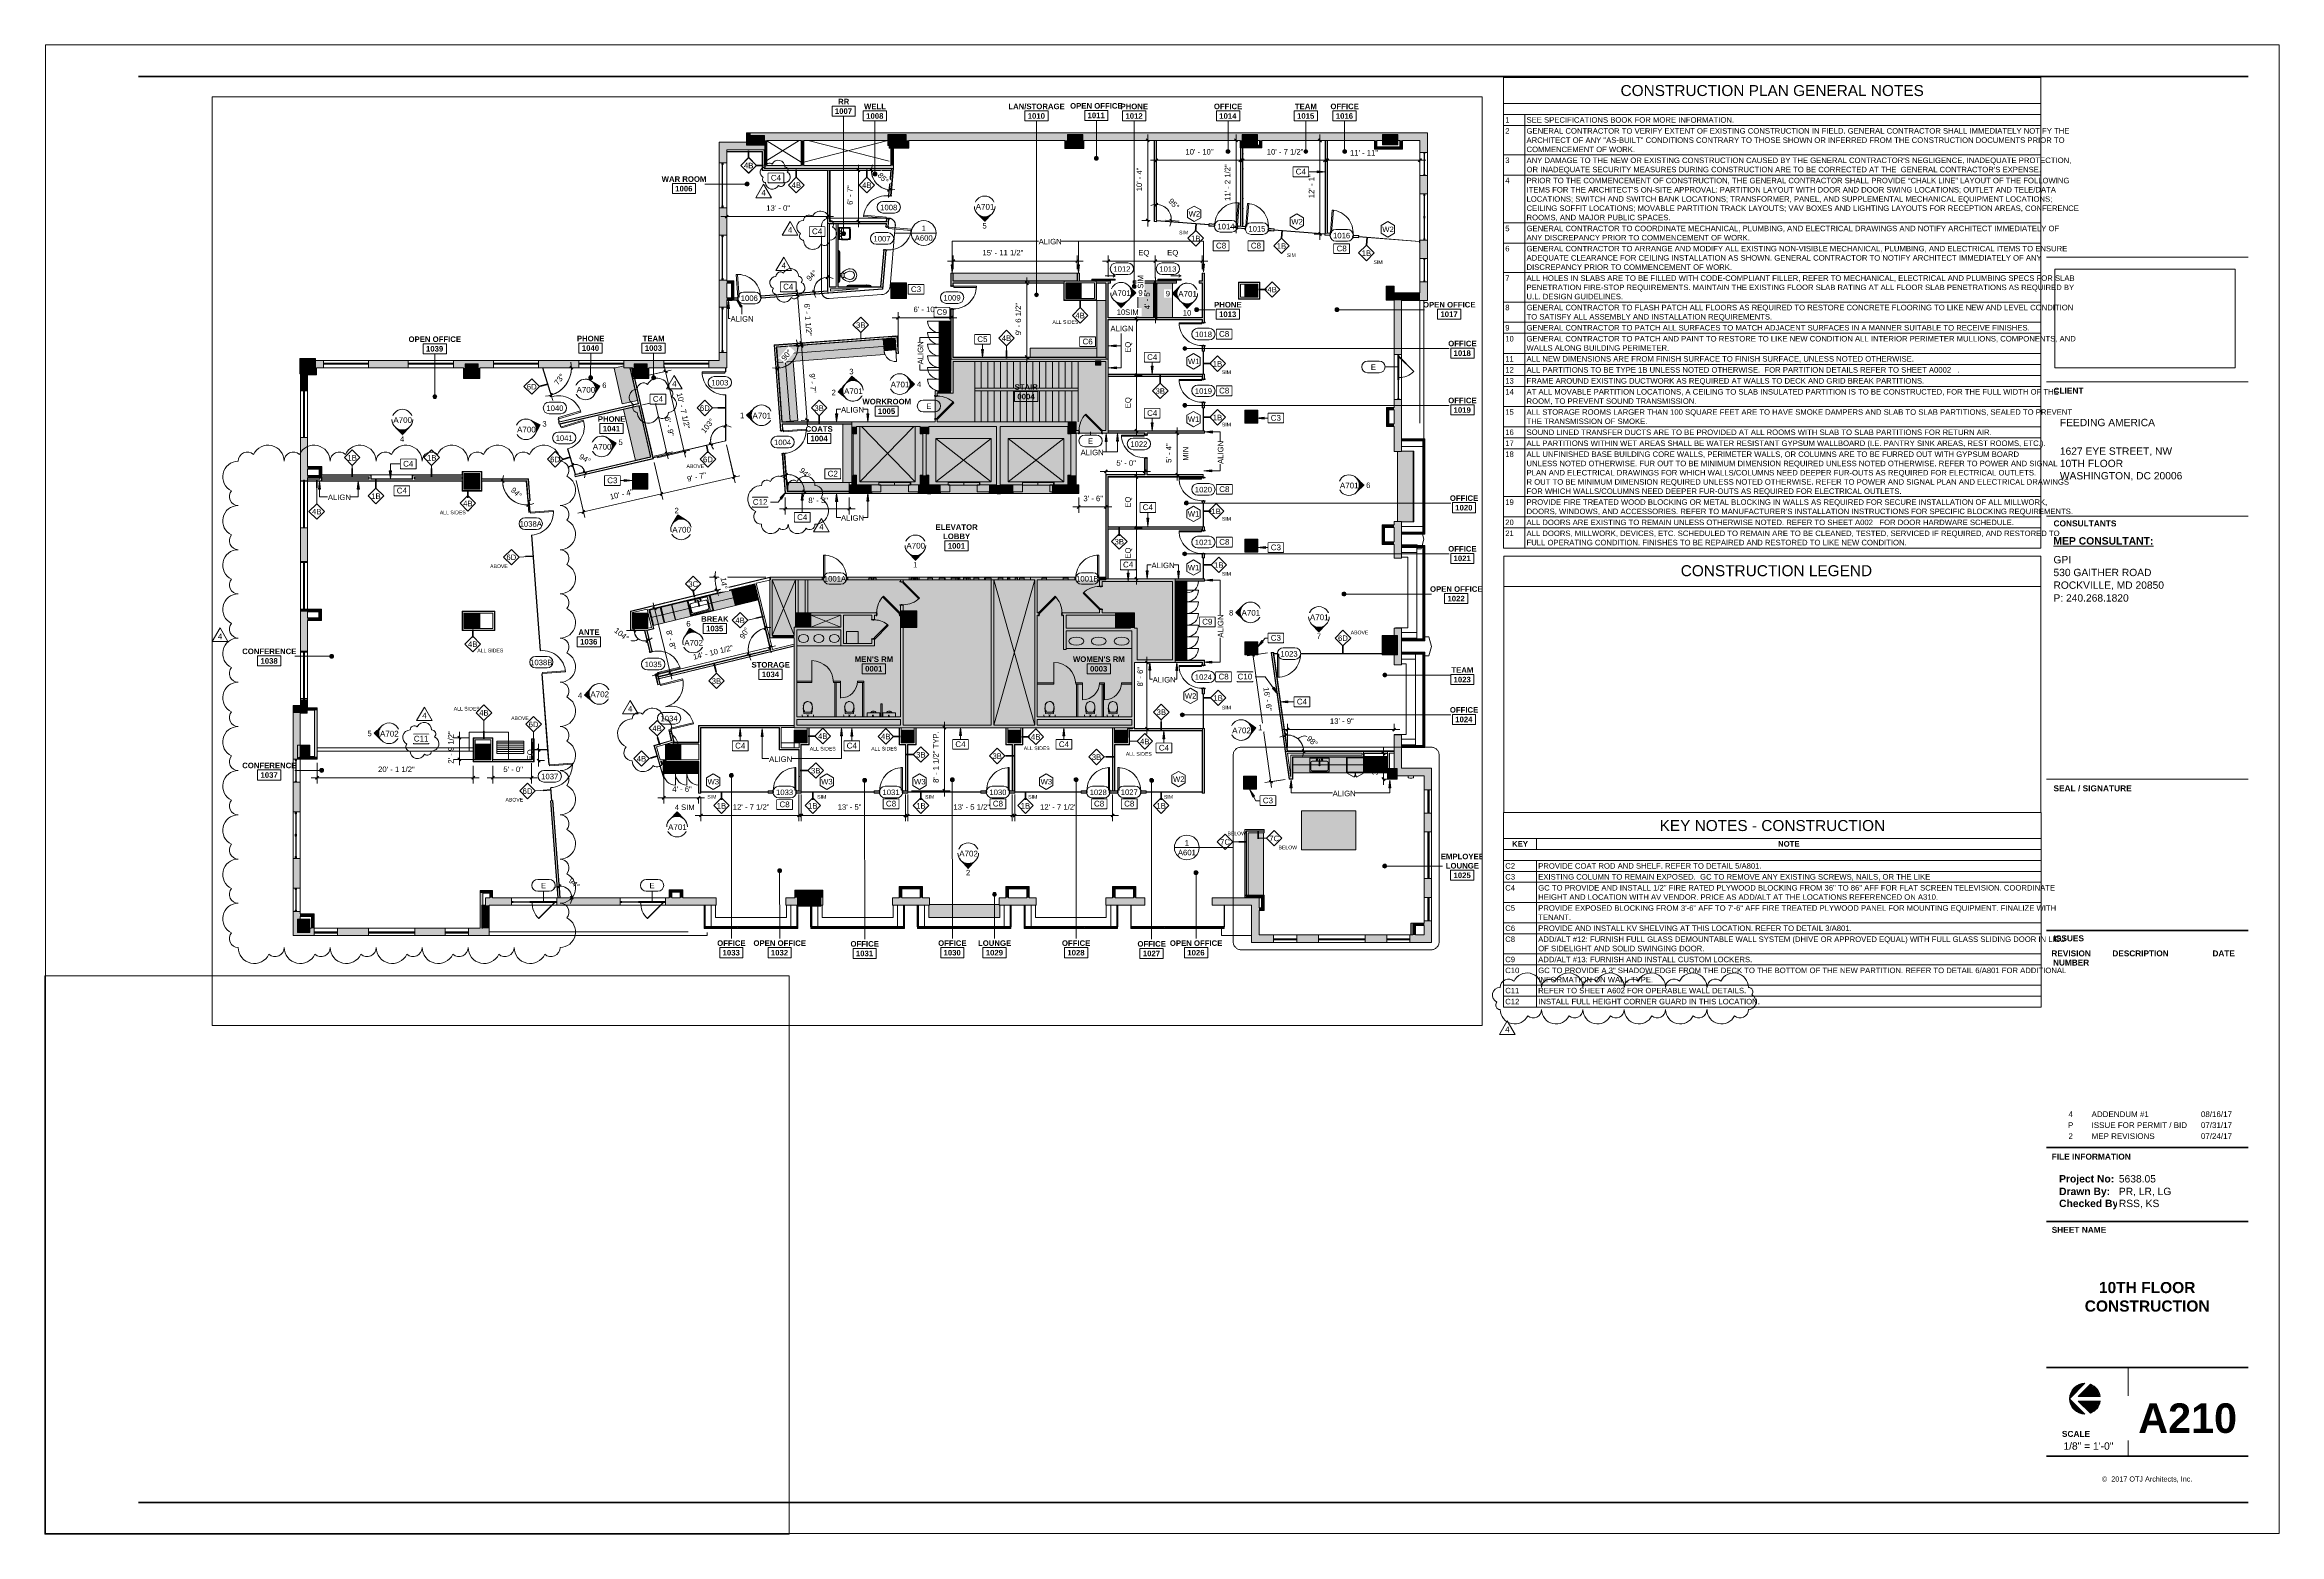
# Paper-space layout 'Layout1' of a CAD drawing. Header units: inches. Extents: x 0 to 36, y 0 to 24.
# The model-space entities are those that its viewports show. They can reach past a viewport. Long polylines and large blocks are cut down to what shows.
import ezdxf

# ---------------------------------------------------------------- set-up
doc = ezdxf.new("R2010")
doc.units = ezdxf.units.IN
doc.header["$MEASUREMENT"] = 0
for name, pattern in [('Dash', [0.25, 0.125, -0.125]), ('Dash 1_8_', [0.25, 0.125, -0.125]), ('Dash Dot 3_16_', [0.3125, 0.1875, -0.0625, 0, -0.0625]), ('Hidden', [0.28125, 0.1875, -0.09375]), ('Overhead 1_16_', [0.101562, 0.0625, -0.039062])]:
    doc.linetypes.add(name, pattern=pattern)
for name, color, linetype, lineweight in [('A-ANNO-DIMS', 211, 'Continuous', 9), ('A-ANNO-DIMS-96', 211, 'Continuous', 9), ('A-ANNO-KEYN', 231, 'Continuous', 9), ('A-ANNO-NOTE', 131, 'Continuous', 9), ('A-ANNO-SYMB', 150, 'Continuous', 9), ('A-AREA-IDEN', 2, 'Continuous', 9), ('A-DETL', 90, 'Continuous', 9), ('A-DETL-GENF', 92, 'Continuous', 9), ('A-DETL-THIN', 151, 'Continuous', 9), ('A-DOOR', 31, 'Continuous', 13), ('A-DOOR-IDEN', 31, 'Continuous', 9), ('A-FLOR-OVHD', 1, 'Overhead 1_16_', 9), ('A-GENM', 13, 'Continuous', 13), ('A-GLAZ-CURT', 52, 'Continuous', 13), ('A-GLAZ-CWMG', 51, 'Continuous', 13), ('A-WALL', 113, 'Continuous', 13), ('A-WALL-IDEN', 211, 'Continuous', 9), ('A-WALL-PATT', 111, 'Continuous', 13), ('G-ANNO-REVC', 71, 'Continuous', 9), ('G-ANNO-REVC-IDEN', 71, 'Continuous', 9), ('G-ANNO-SCHD', 231, 'Continuous', 9), ('G-ANNO-SYMB', 111, 'Continuous', 9), ('G-ANNO-TEXT', 231, 'Continuous', 9), ('G-ANNO-TTLB', 6, 'Continuous', 9), ('G-ANNO-TTLB-THIN', 151, 'Continuous', 9), ('G-ANNO-TTLB-WIDE', 214, 'Continuous', 50), ('I-FURN', 30, 'Continuous', 9), ('I-WALL', 2, 'Continuous', 13), ('P-SANR-FIXT', 6, 'Continuous', 9), ('Q-CASE', 31, 'Continuous', 9), ('Q-CASE-HDLN', 31, 'Dash', 9), ('S-COLS', 52, 'Continuous', 13)]:
    doc.layers.add(name, color=color, linetype=linetype, lineweight=lineweight)
doc.layers.add('G-ANNO-NPLT', color=191, linetype='Continuous', plot=False)
doc.styles.add('Arial', font='arial.ttf', dxfattribs={"height": 8.851796})
doc.styles.add('Arial_1', font='arial.ttf', dxfattribs={"height": 0.092206})
doc.styles.add('Arial_B', font='arialbd.ttf', dxfattribs={"height": 0.095133})
doc.styles.add('Swis721 Lt BT', font='swissl.ttf', dxfattribs={"height": 8.514638})
doc.styles.add('Swis721 Lt BT_1', font='swissl.ttf', dxfattribs={"height": 5.676425})
doc.styles.add('Swis721 Lt BT_2', font='swissl.ttf', dxfattribs={"height": 0.096085})
doc.styles.add('Swis721 Lt BT_3', font='swissl.ttf', dxfattribs={"height": 0.083333})
doc.styles.add('Swis721 Lt BT_4', font='swissl.ttf', dxfattribs={"height": 0.118259})
doc.styles.add('Swis721 Lt BT_5', font='swissl.ttf', dxfattribs={"height": 0.177388})
doc.styles.add('Swis721 Lt BT_6', font='swissl.ttf', dxfattribs={"height": 0.088694})
doc.styles.add('Swis721 Lt BT_B', font='', dxfattribs={"height": 8.583975})
doc.styles.add('Swis721 Lt BT_B_1', font='', dxfattribs={"height": 0.119222})
doc.styles.add('Swis721 Lt BT_B_2', font='', dxfattribs={"height": 0.476888})
doc.styles.add('Swis721 Lt BT_B_3', font='', dxfattribs={"height": 0.178833})
doc.styles.add('Swis721 Lt BT_B_4', font='', dxfattribs={"height": 0.089416})
doc.styles.get('Swis721 Lt BT_B').set_extended_font_data('Swis721 Lt BT', bold=True)
doc.styles.get('Swis721 Lt BT_B_1').set_extended_font_data('Swis721 Lt BT', bold=True)
doc.styles.get('Swis721 Lt BT_B_2').set_extended_font_data('Swis721 Lt BT', bold=True)
doc.styles.get('Swis721 Lt BT_B_3').set_extended_font_data('Swis721 Lt BT', bold=True)
doc.styles.get('Swis721 Lt BT_B_4').set_extended_font_data('Swis721 Lt BT', bold=True)
doc.dimstyles.new('OTJ_-_3_32__Linear__1_2__Tolerance', dxfattribs={"dimscale": 12, "dimtxt": 9, "dimasz": 0.375, "dimexe": 0.75, "dimexo": 0.5, "dimgap": 0.5, "dimtad": 1, "dimdec": 1, "dimrnd": 0.5, "dimzin": 3, "dimdsep": 46, "dimlunit": 4, "dimtxsty": 'Swis721 Lt BT', "dimblk1": 'OBLIQUE', "dimblk2": 'OBLIQUE', "dimsah": 1, "dimcen": 0.09, "dimdle": 0.75, "dimazin": 0, "dimtfac": 1, "dimtdec": 4, "dimtix": 1, "dimtmove": 0, "dimatfit": 3, "dimfxl": 1, "dimtvp": 1, "dimfrac": 2, "dimtolj": 1, "dimtzin": 0, "dimarcsym": 2})
doc.dimstyles.new('OTJ_-_3_32__Linear__1_2__Tolerance_1', dxfattribs={"dimscale": 12, "dimtxt": 9, "dimasz": 0.375, "dimexe": 0.75, "dimexo": 0.5, "dimgap": 0.5, "dimtad": 1, "dimdec": 1, "dimrnd": 0.5, "dimzin": 3, "dimdsep": 46, "dimlunit": 4, "dimtxsty": 'Swis721 Lt BT', "dimblk1": 'OBLIQUE', "dimblk2": 'OBLIQUE', "dimsah": 1, "dimcen": 0.09, "dimdle": 0.75, "dimazin": 0, "dimtfac": 1, "dimtdec": 4, "dimtix": 1, "dimtmove": 2, "dimatfit": 3, "dimfxl": 1, "dimtvp": 1, "dimfrac": 2, "dimtolj": 1, "dimtzin": 0, "dimarcsym": 2})
doc.dimstyles.new('OTJ_-_3_32__Linear__1_2__Tolerance_2', dxfattribs={"dimscale": 12, "dimtxt": 9, "dimasz": 0.375, "dimexe": 0.75, "dimexo": 0.5, "dimgap": 0.5, "dimtad": 1, "dimdec": 1, "dimrnd": 0.5, "dimzin": 3, "dimdsep": 46, "dimlunit": 4, "dimtxsty": 'Swis721 Lt BT', "dimblk1": 'OBLIQUE', "dimblk2": 'OBLIQUE', "dimsah": 1, "dimcen": 0.09, "dimdle": 0.75, "dimazin": 0, "dimtfac": 1, "dimtdec": 4, "dimtix": 1, "dimtmove": 0, "dimatfit": 3, "dimfxl": 1, "dimtvp": 1, "dimfrac": 2, "dimtolj": 1, "dimtzin": 0, "dimarcsym": 2})
doc.dimstyles.new('OTJ_-_3_32__Linear__1_2__Tolerance_3', dxfattribs={"dimscale": 12, "dimtxt": 9, "dimasz": 0.375, "dimexe": 0.75, "dimexo": 0.5, "dimgap": 0.5, "dimtad": 1, "dimdec": 1, "dimrnd": 0.5, "dimzin": 3, "dimdsep": 46, "dimlunit": 4, "dimtxsty": 'Swis721 Lt BT', "dimblk1": 'OBLIQUE', "dimblk2": 'OBLIQUE', "dimsah": 1, "dimcen": 0.09, "dimdle": 0.75, "dimazin": 0, "dimtfac": 1, "dimtdec": 4, "dimtix": 1, "dimtmove": 0, "dimatfit": 3, "dimfxl": 1, "dimtvp": 1, "dimfrac": 2, "dimtolj": 1, "dimtzin": 0, "dimarcsym": 2})
doc.dimstyles.new('OTJ_-_3_32__Linear__1_2__Tolerance_4', dxfattribs={"dimscale": 12, "dimtxt": 9, "dimasz": 0.375, "dimexe": 0.75, "dimexo": 0.5, "dimgap": 0.5, "dimtad": 1, "dimdec": 1, "dimrnd": 0.5, "dimzin": 3, "dimdsep": 46, "dimlunit": 4, "dimtxsty": 'Swis721 Lt BT', "dimblk1": 'OBLIQUE', "dimblk2": 'OBLIQUE', "dimsah": 1, "dimcen": 0.09, "dimdle": 0.75, "dimazin": 0, "dimtfac": 1, "dimtdec": 4, "dimtix": 1, "dimtmove": 2, "dimatfit": 3, "dimfxl": 1, "dimtvp": 1, "dimfrac": 2, "dimtolj": 1, "dimtzin": 0, "dimarcsym": 2})
doc.dimstyles.new('OTJ_-_3_32__Linear__1_2__Tolerance_5', dxfattribs={"dimscale": 12, "dimtxt": 9, "dimasz": 0.375, "dimexe": 0.75, "dimexo": 0.5, "dimgap": 0.5, "dimtad": 1, "dimdec": 1, "dimrnd": 0.5, "dimzin": 3, "dimdsep": 46, "dimlunit": 4, "dimtxsty": 'Swis721 Lt BT', "dimblk1": 'OBLIQUE', "dimblk2": 'OBLIQUE', "dimsah": 1, "dimcen": 0.09, "dimdle": 0.75, "dimazin": 0, "dimtfac": 1, "dimtdec": 4, "dimtix": 1, "dimtmove": 2, "dimatfit": 3, "dimfxl": 1, "dimtvp": 1, "dimfrac": 2, "dimtolj": 1, "dimtzin": 0, "dimarcsym": 2})
doc.dimstyles.new('OTJ_-_Angular_-_3_32__Nearest_Whole_Degree_Tolerance', dxfattribs={"dimscale": 12, "dimtxt": 9, "dimasz": 0.375, "dimexe": 0.75, "dimexo": 0.5, "dimgap": 0.5, "dimtad": 1, "dimdec": 1, "dimrnd": 0.5, "dimzin": 3, "dimdsep": 46, "dimlunit": 4, "dimtxsty": 'Swis721 Lt BT', "dimblk1": 'OBLIQUE', "dimblk2": 'OBLIQUE', "dimsah": 1, "dimcen": 0.09, "dimdle": 0.75, "dimadec": 0, "dimazin": 2, "dimtfac": 1, "dimtdec": 4, "dimtix": 1, "dimtmove": 0, "dimatfit": 3, "dimfxl": 1, "dimtvp": 1, "dimtfill": 1, "dimfrac": 2, "dimtolj": 1, "dimtzin": 0, "dimarcsym": 2})
doc.dimstyles.new('OTJ_-_Angular_-_3_32__Nearest_Whole_Degree_Tolerance_1', dxfattribs={"dimscale": 12, "dimtxt": 9, "dimasz": 0.375, "dimexe": 0.75, "dimexo": 0.5, "dimgap": 0.5, "dimtad": 1, "dimdec": 1, "dimrnd": 0.5, "dimzin": 3, "dimdsep": 46, "dimlunit": 4, "dimtxsty": 'Swis721 Lt BT', "dimblk1": 'OBLIQUE', "dimblk2": 'OBLIQUE', "dimsah": 1, "dimcen": 0.09, "dimdle": 0.75, "dimadec": 0, "dimazin": 2, "dimtfac": 1, "dimtdec": 4, "dimtix": 1, "dimtmove": 0, "dimatfit": 3, "dimfxl": 1, "dimtvp": 1, "dimtfill": 1, "dimfrac": 2, "dimtolj": 1, "dimtzin": 0, "dimarcsym": 2})
doc.dimstyles.new('OTJ_-_Angular_-_3_32__Nearest_Whole_Degree_Tolerance_10', dxfattribs={"dimscale": 12, "dimtxt": 9, "dimasz": 0.375, "dimexe": 0.75, "dimexo": 0.5, "dimgap": 0.5, "dimtad": 1, "dimdec": 1, "dimrnd": 0.5, "dimzin": 3, "dimdsep": 46, "dimlunit": 4, "dimtxsty": 'Swis721 Lt BT', "dimblk1": 'OBLIQUE', "dimblk2": 'OBLIQUE', "dimsah": 1, "dimcen": 0.09, "dimdle": 0.75, "dimadec": 0, "dimazin": 2, "dimtfac": 1, "dimtdec": 4, "dimtix": 1, "dimtmove": 0, "dimatfit": 3, "dimfxl": 1, "dimtvp": 1, "dimtfill": 1, "dimfrac": 2, "dimtolj": 1, "dimtzin": 0, "dimarcsym": 2})
doc.dimstyles.new('OTJ_-_Angular_-_3_32__Nearest_Whole_Degree_Tolerance_11', dxfattribs={"dimscale": 12, "dimtxt": 9, "dimasz": 0.375, "dimexe": 0.75, "dimexo": 0.5, "dimgap": 0.5, "dimtad": 1, "dimdec": 1, "dimrnd": 0.5, "dimzin": 3, "dimdsep": 46, "dimlunit": 4, "dimtxsty": 'Swis721 Lt BT', "dimblk1": 'OBLIQUE', "dimblk2": 'OBLIQUE', "dimsah": 1, "dimcen": 0.09, "dimdle": 0.75, "dimadec": 0, "dimazin": 2, "dimtfac": 1, "dimtdec": 4, "dimtix": 1, "dimtmove": 0, "dimatfit": 3, "dimfxl": 1, "dimtvp": 1, "dimtfill": 1, "dimfrac": 2, "dimtolj": 1, "dimtzin": 0, "dimarcsym": 2})
doc.dimstyles.new('OTJ_-_Angular_-_3_32__Nearest_Whole_Degree_Tolerance_12', dxfattribs={"dimscale": 12, "dimtxt": 9, "dimasz": 0.375, "dimexe": 0.75, "dimexo": 0.5, "dimgap": 0.5, "dimtad": 1, "dimdec": 1, "dimrnd": 0.5, "dimzin": 3, "dimdsep": 46, "dimlunit": 4, "dimtxsty": 'Swis721 Lt BT', "dimblk1": 'OBLIQUE', "dimblk2": 'OBLIQUE', "dimsah": 1, "dimcen": 0.09, "dimdle": 0.75, "dimadec": 0, "dimazin": 2, "dimtfac": 1, "dimtdec": 4, "dimtix": 1, "dimtmove": 0, "dimatfit": 3, "dimfxl": 1, "dimtvp": 1, "dimtfill": 1, "dimfrac": 2, "dimtolj": 1, "dimtzin": 0, "dimarcsym": 2})
doc.dimstyles.new('OTJ_-_Angular_-_3_32__Nearest_Whole_Degree_Tolerance_13', dxfattribs={"dimscale": 12, "dimtxt": 9, "dimasz": 0.375, "dimexe": 0.75, "dimexo": 0.5, "dimgap": 0.5, "dimtad": 1, "dimdec": 1, "dimrnd": 0.5, "dimzin": 3, "dimdsep": 46, "dimlunit": 4, "dimtxsty": 'Swis721 Lt BT', "dimblk1": 'OBLIQUE', "dimblk2": 'OBLIQUE', "dimsah": 1, "dimcen": 0.09, "dimdle": 0.75, "dimadec": 0, "dimazin": 2, "dimtfac": 1, "dimtdec": 4, "dimtix": 1, "dimtmove": 0, "dimatfit": 3, "dimfxl": 1, "dimtvp": 1, "dimtfill": 1, "dimfrac": 2, "dimtolj": 1, "dimtzin": 0, "dimarcsym": 2})
doc.dimstyles.new('OTJ_-_Angular_-_3_32__Nearest_Whole_Degree_Tolerance_2', dxfattribs={"dimscale": 12, "dimtxt": 9, "dimasz": 0.375, "dimexe": 0.75, "dimexo": 0.5, "dimgap": 0.5, "dimtad": 1, "dimdec": 1, "dimrnd": 0.5, "dimzin": 3, "dimdsep": 46, "dimlunit": 4, "dimtxsty": 'Swis721 Lt BT', "dimblk1": 'OBLIQUE', "dimblk2": 'OBLIQUE', "dimsah": 1, "dimcen": 0.09, "dimdle": 0.75, "dimadec": 0, "dimazin": 2, "dimtfac": 1, "dimtdec": 4, "dimtix": 1, "dimtmove": 0, "dimatfit": 3, "dimfxl": 1, "dimtvp": 1, "dimtfill": 1, "dimfrac": 2, "dimtolj": 1, "dimtzin": 0, "dimarcsym": 2})
doc.dimstyles.new('OTJ_-_Angular_-_3_32__Nearest_Whole_Degree_Tolerance_3', dxfattribs={"dimscale": 12, "dimtxt": 9, "dimasz": 0.375, "dimexe": 0.75, "dimexo": 0.5, "dimgap": 0.5, "dimtad": 1, "dimdec": 1, "dimrnd": 0.5, "dimzin": 3, "dimdsep": 46, "dimlunit": 4, "dimtxsty": 'Swis721 Lt BT', "dimblk1": 'OBLIQUE', "dimblk2": 'OBLIQUE', "dimsah": 1, "dimcen": 0.09, "dimdle": 0.75, "dimadec": 0, "dimazin": 2, "dimtfac": 1, "dimtdec": 4, "dimtix": 1, "dimtmove": 0, "dimatfit": 3, "dimfxl": 1, "dimtvp": 1, "dimtfill": 1, "dimfrac": 2, "dimtolj": 1, "dimtzin": 0, "dimarcsym": 2})
doc.dimstyles.new('OTJ_-_Angular_-_3_32__Nearest_Whole_Degree_Tolerance_4', dxfattribs={"dimscale": 12, "dimtxt": 9, "dimasz": 0.375, "dimexe": 0.75, "dimexo": 0.5, "dimgap": 0.5, "dimtad": 1, "dimdec": 1, "dimrnd": 0.5, "dimzin": 3, "dimdsep": 46, "dimlunit": 4, "dimtxsty": 'Swis721 Lt BT', "dimblk1": 'OBLIQUE', "dimblk2": 'OBLIQUE', "dimsah": 1, "dimcen": 0.09, "dimdle": 0.75, "dimadec": 0, "dimazin": 2, "dimtfac": 1, "dimtdec": 4, "dimtix": 1, "dimtmove": 0, "dimatfit": 3, "dimfxl": 1, "dimtvp": 1, "dimtfill": 1, "dimfrac": 2, "dimtolj": 1, "dimtzin": 0, "dimarcsym": 2})
doc.dimstyles.new('OTJ_-_Angular_-_3_32__Nearest_Whole_Degree_Tolerance_5', dxfattribs={"dimscale": 12, "dimtxt": 9, "dimasz": 0.375, "dimexe": 0.75, "dimexo": 0.5, "dimgap": 0.5, "dimtad": 1, "dimdec": 1, "dimrnd": 0.5, "dimzin": 3, "dimdsep": 46, "dimlunit": 4, "dimtxsty": 'Swis721 Lt BT', "dimblk1": 'OBLIQUE', "dimblk2": 'OBLIQUE', "dimsah": 1, "dimcen": 0.09, "dimdle": 0.75, "dimadec": 0, "dimazin": 2, "dimtfac": 1, "dimtdec": 4, "dimtix": 1, "dimtmove": 0, "dimatfit": 3, "dimfxl": 1, "dimtvp": 1, "dimtfill": 1, "dimfrac": 2, "dimtolj": 1, "dimtzin": 0, "dimarcsym": 2})
doc.dimstyles.new('OTJ_-_Angular_-_3_32__Nearest_Whole_Degree_Tolerance_6', dxfattribs={"dimscale": 12, "dimtxt": 9, "dimasz": 0.375, "dimexe": 0.75, "dimexo": 0.5, "dimgap": 0.5, "dimtad": 1, "dimdec": 1, "dimrnd": 0.5, "dimzin": 3, "dimdsep": 46, "dimlunit": 4, "dimtxsty": 'Swis721 Lt BT', "dimblk1": 'OBLIQUE', "dimblk2": 'OBLIQUE', "dimsah": 1, "dimcen": 0.09, "dimdle": 0.75, "dimadec": 0, "dimazin": 2, "dimtfac": 1, "dimtdec": 4, "dimtix": 1, "dimtmove": 0, "dimatfit": 3, "dimfxl": 1, "dimtvp": 1, "dimtfill": 1, "dimfrac": 2, "dimtolj": 1, "dimtzin": 0, "dimarcsym": 2})
doc.dimstyles.new('OTJ_-_Angular_-_3_32__Nearest_Whole_Degree_Tolerance_7', dxfattribs={"dimscale": 12, "dimtxt": 9, "dimasz": 0.375, "dimexe": 0.75, "dimexo": 0.5, "dimgap": 0.5, "dimtad": 1, "dimdec": 1, "dimrnd": 0.5, "dimzin": 3, "dimdsep": 46, "dimlunit": 4, "dimtxsty": 'Swis721 Lt BT', "dimblk1": 'OBLIQUE', "dimblk2": 'OBLIQUE', "dimsah": 1, "dimcen": 0.09, "dimdle": 0.75, "dimadec": 0, "dimazin": 2, "dimtfac": 1, "dimtdec": 4, "dimtix": 1, "dimtmove": 1, "dimatfit": 3, "dimfxl": 1, "dimtvp": 1, "dimtfill": 1, "dimfrac": 2, "dimtolj": 1, "dimtzin": 0, "dimarcsym": 2})
doc.dimstyles.new('OTJ_-_Angular_-_3_32__Nearest_Whole_Degree_Tolerance_8', dxfattribs={"dimscale": 12, "dimtxt": 9, "dimasz": 0.375, "dimexe": 0.75, "dimexo": 0.5, "dimgap": 0.5, "dimtad": 1, "dimdec": 1, "dimrnd": 0.5, "dimzin": 3, "dimdsep": 46, "dimlunit": 4, "dimtxsty": 'Swis721 Lt BT', "dimblk1": 'OBLIQUE', "dimblk2": 'OBLIQUE', "dimsah": 1, "dimcen": 0.09, "dimdle": 0.75, "dimadec": 0, "dimazin": 2, "dimtfac": 1, "dimtdec": 4, "dimtix": 1, "dimtmove": 1, "dimatfit": 3, "dimfxl": 1, "dimtvp": 1, "dimtfill": 1, "dimfrac": 2, "dimtolj": 1, "dimtzin": 0, "dimarcsym": 2})
doc.dimstyles.new('OTJ_-_Angular_-_3_32__Nearest_Whole_Degree_Tolerance_9', dxfattribs={"dimscale": 12, "dimtxt": 9, "dimasz": 0.375, "dimexe": 0.75, "dimexo": 0.5, "dimgap": 0.5, "dimtad": 1, "dimdec": 1, "dimrnd": 0.5, "dimzin": 3, "dimdsep": 46, "dimlunit": 4, "dimtxsty": 'Swis721 Lt BT', "dimblk1": 'OBLIQUE', "dimblk2": 'OBLIQUE', "dimsah": 1, "dimcen": 0.09, "dimdle": 0.75, "dimadec": 0, "dimazin": 2, "dimtfac": 1, "dimtdec": 4, "dimtix": 1, "dimtmove": 0, "dimatfit": 3, "dimfxl": 1, "dimtvp": 1, "dimtfill": 1, "dimfrac": 2, "dimtolj": 1, "dimtzin": 0, "dimarcsym": 2})
picture_1 = doc.add_image_def('image1.jpg', size_in_pixel=(2551, 1396))
pattern_1 = [(0, (-2544.007, 0), (30.72, 7.68), [1.267, -21.773, 1.267, -21.773, -122.88]), (0, (-2544.007, 0), (30.72, 7.68), [-46.08, 1.267, -44.813, 1.267, -21.773, -53.76]), (0, (-2544.007, 0), (30.72, 7.68), [-115.2, 1.267, -14.093, 1.267, -37.133]), (120, (-2532.487, 3.84), (-22.011075, 22.7643), [1.267, -21.773, 1.267, -21.773, -122.88]), (120, (-2532.487, 3.84), (-22.011075, 22.7643), [-46.08, 1.267, -44.813, 1.267, -21.773, -53.76]), (120, (-2532.487, 3.84), (-22.011075, 22.7643), [-115.2, 1.267, -14.093, 1.267, -37.133]), (240, (-2528.647, 19.2), (-8.708925, -30.4443), [1.267, -21.773, 1.267, -21.773, -122.88]), (240, (-2528.647, 19.2), (-8.708925, -30.4443), [-46.08, 1.267, -44.813, 1.267, -21.773, -53.76]), (240, (-2528.647, 19.2), (-8.708925, -30.4443), [-115.2, 1.267, -14.093, 1.267, -37.133])]

# ---------------------------------------------------------------- blocks, each defined once
blk = doc.blocks.new('TB-DC_VA-24 x 36 - DC_VA 24X36-3374688-10TH FLOOR CONSTRUCTION')
at = {"layer": 'G-ANNO-TTLB'}
h = blk.add_hatch(color=256, dxfattribs=at)
edge = h.paths.add_edge_path(flags=0)
edge.add_line((32.881, 2.434), (32.633, 2.186))
edge.add_arc((32.881, 2.186), 0.249, 90, 180, ccw=False)
h = blk.add_hatch(color=256, dxfattribs=at)
edge = h.paths.add_edge_path(flags=0)
edge.add_line((32.633, 2.186), (32.881, 1.937))
edge.add_arc((32.881, 2.186), 0.249, 180, 270, ccw=False)
h = blk.add_hatch(color=256, dxfattribs=at)
edge = h.paths.add_edge_path(flags=0)
edge.add_line((32.773, 2.222), (32.969, 2.418))
edge.add_arc((32.881, 2.186), 0.249, 8.4565, 69.3927, ccw=False)
edge.add_line((33.127, 2.222), (32.773, 2.222))
h = blk.add_hatch(color=256, dxfattribs=at)
edge = h.paths.add_edge_path(flags=0)
edge.add_line((32.969, 1.953), (32.773, 2.149))
edge.add_line((32.773, 2.149), (33.127, 2.149))
edge.add_arc((32.881, 2.186), 0.249, 290.6073, 351.5435, ccw=False)
at = {"layer": 'A-ANNO-NOTE'}
for p, q in [((32.633, 2.186), (32.881, 2.434)), ((32.881, 2.434), (32.633, 2.186)), ((32.633, 2.186), (32.881, 2.434)), ((32.881, 1.937), (32.633, 2.186)), ((32.633, 2.186), (32.881, 1.937)), ((32.881, 1.937), (32.633, 2.186)), ((32.969, 2.418), (32.773, 2.222)), ((32.773, 2.222), (32.969, 2.418)), ((32.969, 2.418), (32.773, 2.222)), ((33.127, 2.222), (32.773, 2.222)), ((32.773, 2.222), (33.127, 2.222)), ((32.773, 2.222), (33.127, 2.222)), ((33.127, 2.149), (32.773, 2.149)), ((32.773, 2.149), (33.127, 2.149)), ((32.969, 1.953), (32.773, 2.149)), ((32.773, 2.149), (32.969, 1.953)), ((33.127, 2.149), (32.773, 2.149)), ((32.773, 2.149), (32.969, 1.953))]:
    blk.add_line(p, q, dxfattribs=at)
for start, end in [(90, 180), (90, 180), (90, 180), (180, 270), (180, 270), (180, 270), (8.4565, 69.3927), (8.4565, 69.3927), (8.4565, 69.3927), (290.6073, 351.5435), (290.6073, 351.5435), (290.6073, 351.5435)]:
    blk.add_arc((32.881, 2.186), 0.249, start, end, dxfattribs=at)
at = {"layer": 'G-ANNO-TTLB'}
for p, q in [((0.012, 24.012), (0.012, 0.012)), ((36.012, 24.012), (0.012, 24.012)), ((36.012, 0.012), (36.012, 24.012)), ((32.262, 20.586), (35.512, 20.586)), ((32.262, 20.586), (35.512, 20.586)), ((0.012, 0.012), (36.012, 0.012))]:
    blk.add_line(p, q, dxfattribs=at)
at = {"layer": 'G-ANNO-TTLB-THIN'}
for p, q in [((32.262, 18.58), (35.512, 18.58)), ((32.262, 16.41), (35.512, 16.41)), ((32.262, 12.172), (35.512, 12.172)), ((33.575, 2.69), (33.575, 1.262))]:
    blk.add_line(p, q, dxfattribs=at)
at = {"layer": 'G-ANNO-TTLB-WIDE'}
for p, q in [((35.512, 23.502), (1.512, 23.502)), ((32.262, 9.731), (35.512, 9.731)), ((35.512, 6.238), (32.262, 6.238)), ((35.512, 5.041), (32.262, 5.041)), ((32.262, 2.69), (35.512, 2.69)), ((32.262, 1.262), (35.512, 1.262)), ((1.512, 0.512), (32.262, 0.512)), ((32.262, 0.512), (35.512, 0.512))]:
    blk.add_line(p, q, dxfattribs=at)
at = {"layer": 'G-ANNO-TTLB', "attachment_point": 1, "bg_fill": 3, "box_fill_scale": 1.25, "bg_fill_color": 0, "bg_fill_transparency": 0}
for s, insert, char_height, width, line_spacing_factor, style in [('DESCRIPTION', (33.322, 9.412), 0.09513, 1.053, 0.938532, 'Arial_B'), ('DATE', (34.935, 9.412), 0.0951, 0.41625, 0.938532, 'Arial_B'), ('Project No:', (32.463, 5.791), 0.11922, 0.972, 0.998538, 'Swis721 Lt BT_B_1'), ('\\fSwis721 Lt BT|b1|i0|c0|p34|;SCALE', (32.509, 1.667), 0.09609, 0.49601, 1.00667, 'Swis721 Lt BT_2')]:
    blk.add_mtext(s, dxfattribs=dict(at, insert=insert, char_height=char_height, width=width, line_spacing_factor=line_spacing_factor, style=style))
at = {"layer": 'G-ANNO-TTLB', "insert": (33.883, 0.933), "char_height": 0.08333, "width": 1.69113, "attachment_point": 2, "line_spacing_factor": 1.00667, "style": 'Swis721 Lt BT_3'}
blk.add_mtext('©  2017 OTJ Architects, Inc.', dxfattribs=at)
at = {"layer": 'G-ANNO-TTLB'}
image = blk.add_image(picture_1, insert=(32.394, 18.804), size_in_units=(2.907, 1.591), dxfattribs=at)
image.dxf.flags = 7
at = {"layer": 'G-ANNO-TTLB', "attachment_point": 1, "bg_fill": 3, "box_fill_scale": 1.25, "bg_fill_color": 0, "bg_fill_transparency": 0}
for s, insert, char_height, width, line_spacing_factor, style in [('\\fSwis721 Lt BT|b1|i0|c0|p34|;CLIENT', (32.373, 18.482), 0.09609, 0.53744, 1.00667, 'Swis721 Lt BT_2'), ('\\fSwis721 Lt BT|b1|i0|c0|p34|;CONSULTANTS', (32.374, 16.343), 0.09609, 1.1346, 1.00667, 'Swis721 Lt BT_2'), ('\\fSwis721 Lt BT|b1|i0|c0|p34|;SEAL / SIGNATURE', (32.373, 12.073), 0.09609, 1.3954, 1.00667, 'Swis721 Lt BT_2'), ('\\fSwis721 Lt BT|b1|i0|c0|p34|;ISSUES', (32.373, 9.656), 0.09609, 0.54719, 1.00667, 'Swis721 Lt BT_2'), ('\\fSwis721 Lt BT|b1|i0|c0|p34|;FILE INFORMATION', (32.344, 6.136), 0.09609, 1.4283, 1.00667, 'Swis721 Lt BT_2'), ('Drawn By:', (32.463, 5.588), 0.1192, 0.888, 0.998538, 'Swis721 Lt BT_B_1'), ('\\fSwis721 Lt BT|b1|i0|c0|p34|;SHEET NAME', (32.344, 4.956), 0.09609, 0.98592, 1.00667, 'Swis721 Lt BT_2')]:
    blk.add_mtext(s, dxfattribs=dict(at, insert=insert, char_height=char_height, width=width, line_spacing_factor=line_spacing_factor, style=style))
at = {"layer": 'G-ANNO-TTLB', "bg_fill": 3, "box_fill_scale": 1.25, "bg_fill_color": 0, "bg_fill_transparency": 0}
for s, insert, char_height, width, attachment_point, line_spacing_factor, style in [('\\LMEP CONSULTANT:', (32.373, 16.074), 0.11922, 1.7925, 1, 0.998538, 'Swis721 Lt BT_B_1'), ('REVISION\\PNUMBER', (32.657, 9.412), 0.0951, 0.73575, 2, 0.938532, 'Arial_B'), ('Checked By:', (32.463, 5.394), 0.11922, 1.1115, 1, 0.998538, 'Swis721 Lt BT_B_1')]:
    blk.add_mtext(s, dxfattribs=dict(at, insert=insert, char_height=char_height, width=width, attachment_point=attachment_point, line_spacing_factor=line_spacing_factor, style=style))
blk = doc.blocks.new('Family - ___-6314186-10TH FLOOR CONSTRUCTION')
at = {"layer": 'G-ANNO-REVC'}
for centre, radius, start, end in [((23.89, 8.816), 0.233, 0, 154.7912), ((24.556, 8.816), 0.233, 0, 154.7912), ((25.223, 8.816), 0.233, 0, 154.7912), ((25.89, 8.816), 0.233, 0, 154.7912), ((26.556, 8.816), 0.233, 0, 154.7912), ((27.223, 8.816), 0.233, 0, 154.7912), ((23.456, 8.691), 0.125, 90, 244.7912), ((23.59, 8.816), 0.133, 48.1897, 180), ((24.256, 8.816), 0.133, 48.1897, 180), ((24.923, 8.816), 0.133, 48.1897, 180), ((25.59, 8.816), 0.133, 48.1897, 180), ((26.256, 8.816), 0.133, 48.1897, 180), ((26.923, 8.816), 0.133, 48.1897, 180), ((27.456, 8.745), 0.0716, 318.1897, 90), ((27.456, 8.584), 0.125, 270, 64.7912), ((23.456, 8.53), 0.0716, 138.1897, 270), ((23.69, 8.459), 0.233, 180, 334.7912), ((23.99, 8.459), 0.133, 228.1897, 0), ((24.356, 8.459), 0.233, 180, 334.7912), ((24.656, 8.459), 0.133, 228.1897, 0), ((25.023, 8.459), 0.233, 180, 334.7912), ((25.323, 8.459), 0.133, 228.1897, 0), ((25.69, 8.459), 0.233, 180, 334.7912), ((25.99, 8.459), 0.133, 228.1897, 0), ((26.356, 8.459), 0.233, 180, 334.7912), ((26.656, 8.459), 0.133, 228.1897, 0), ((27.023, 8.459), 0.233, 180, 334.7912), ((27.323, 8.459), 0.133, 228.1897, 0)]:
    blk.add_arc(centre, radius, start, end, dxfattribs=at)
blk = doc.blocks.new('Revision Tag - Revision Tag-133968-10TH FLOOR CONSTRUCTION')
at = {"layer": 'G-ANNO-REVC-IDEN'}
for p, q in [((0, 0.138), (-0.126, -0.08)), ((0, 0.138), (0.126, -0.08)), ((-0.126, -0.08), (0.126, -0.08))]:
    blk.add_line(p, q, dxfattribs=at)
blk = doc.blocks.new('Concrete-Rectangular-Column - 20 X 20-5040037-ELEVATION 10 -')
at = {"layer": 'S-COLS'}
blk.add_hatch(color=10, dxfattribs=at).paths.add_polyline_path([(10, -10), (10, 10), (-10, 10), (-10, -10)], flags=0)
at = {"layer": 'S-COLS', "color": 8, "lineweight": 20}
for p, q in [((10, 10), (-10, 10)), ((-10, 10), (-10, -10)), ((10, -10), (10, 10)), ((-10, -10), (10, -10))]:
    blk.add_line(p, q, dxfattribs=at)
blk = doc.blocks.new('Concrete-Rectangular-Column - 20 X 20-V1-ELEVATION 10 -')
at = {"layer": 'S-COLS'}
blk.add_hatch(color=10, dxfattribs=at).paths.add_polyline_path([(10, -10), (10, 10), (-10, 10), (-10, -10)], flags=0)
at = {"layer": 'S-COLS', "color": 8, "lineweight": 20}
for p, q in [((10, 10), (-10, 10)), ((-10, 10), (-10, -10)), ((10, -10), (10, 10)), ((-10, -10), (10, -10))]:
    blk.add_line(p, q, dxfattribs=at)
blk = doc.blocks.new('Concrete-Rectangular-Column - 20 X 20-4423668-ELEVATION 10 -')
at = {"layer": 'S-COLS'}
blk.add_hatch(color=10, dxfattribs=at).paths.add_polyline_path([(10, -10), (10, 10), (-10, 10), (-10, -10)], flags=0)
at = {"layer": 'S-COLS', "color": 8, "lineweight": 20}
for p, q in [((10, 10), (-10, 10)), ((-10, 10), (-10, -10)), ((10, -10), (10, 10)), ((-10, -10), (10, -10))]:
    blk.add_line(p, q, dxfattribs=at)
blk = doc.blocks.new('Concrete-Rectangular-Column - 24 X 24-4406395-ELEVATION 10 -')
at = {"layer": 'S-COLS'}
blk.add_hatch(color=10, dxfattribs=at).paths.add_polyline_path([(11.962, -12), (12, -12), (11.962, 12), (-12, 12), (-12, -12)], flags=0)
at = {"layer": 'S-COLS', "color": 8, "lineweight": 20}
for p, q in [((12, 12), (-12, 12)), ((-12, 12), (-12, -12)), ((12, -12), (12, 12)), ((-12, -12), (12, -12))]:
    blk.add_line(p, q, dxfattribs=at)
blk = doc.blocks.new('Concrete-Rectangular-Column - 24 X 24-5769410-ELEVATION 10 -')
at = {"layer": 'S-COLS'}
blk.add_hatch(color=10, dxfattribs=at).paths.add_polyline_path([(-12, -12), (12, -12), (12, 12), (-12, 12), (-12, -5.35)], flags=0)
at = {"layer": 'S-COLS', "color": 8, "lineweight": 20}
for p, q in [((12, 12), (-12, 12)), ((-12, 12), (-12, -12)), ((12, -12), (12, 12)), ((-12, -12), (12, -12))]:
    blk.add_line(p, q, dxfattribs=at)
blk = doc.blocks.new('Concrete-Rectangular-Column - 15 x 16_5-5034465-ELEVATION 10 -')
at = {"layer": 'S-COLS'}
blk.add_hatch(color=10, dxfattribs=at).paths.add_polyline_path([(-7.5, -8.25), (7.5, -8.25), (7.5, 8.25), (-7.5, 8.25), (-7.5, 1.5)], flags=0)
at = {"layer": 'S-COLS', "color": 8, "lineweight": 20}
for p, q in [((7.5, 8.25), (-7.5, 8.25)), ((7.5, -8.25), (7.5, 8.25)), ((-7.5, 1.5), (-7.5, -8.25)), ((-7.5, -8.25), (7.5, -8.25))]:
    blk.add_line(p, q, dxfattribs=at)
blk = doc.blocks.new('Concrete-Rectangular-Column - 24 x 30-4406399-ELEVATION 10 -')
at = {"layer": 'S-COLS'}
blk.add_hatch(color=10, dxfattribs=at).paths.add_polyline_path([(12, -15), (12, 15), (-12, 15), (-12, -15)], flags=0)
at = {"layer": 'S-COLS', "color": 8, "lineweight": 20}
for p, q in [((12, 15), (-12, 15)), ((-12, 15), (-12, -15)), ((12, -15), (12, 15)), ((-12, -15), (12, -15))]:
    blk.add_line(p, q, dxfattribs=at)
blk = doc.blocks.new('Concrete-Rectangular-Column - 24 X 36-4406398-ELEVATION 10 -')
at = {"layer": 'S-COLS'}
blk.add_hatch(color=10, dxfattribs=at).paths.add_polyline_path([(12, 4.217), (12, 18), (-12, 18), (-12, -18), (12, -18)], flags=0)
at = {"layer": 'S-COLS', "color": 8, "lineweight": 20}
for p, q in [((12, 18), (-12, 18)), ((-12, 18), (-12, -18)), ((12, -18), (12, 18)), ((-12, -18), (12, -18))]:
    blk.add_line(p, q, dxfattribs=at)
blk = doc.blocks.new('Concrete-Rectangular-Column - 23 153_256 X 16 53_256-4406400-ELEVATION 10 -')
at = {"layer": 'S-COLS'}
blk.add_hatch(color=10, dxfattribs=at).paths.add_polyline_path([(-10.678, -8.104), (11.799, -8.104), (11.799, 8.104), (-11.799, 8.104), (-11.799, -8.104)], flags=0)
at = {"layer": 'S-COLS', "color": 8, "lineweight": 20}
for p, q in [((11.799, 8.104), (-11.799, 8.104)), ((-11.799, 8.104), (-11.799, -8.104)), ((11.799, -8.104), (11.799, 8.104)), ((-11.799, -8.104), (11.799, -8.104))]:
    blk.add_line(p, q, dxfattribs=at)
blk = doc.blocks.new('Concrete-Rectangular-Column - 17 7_128 X 28 95_256-4406401-ELEVATION 10 -')
at = {"layer": 'S-COLS'}
blk.add_hatch(color=10, dxfattribs=at).paths.add_polyline_path([(8.527, -9.183), (8.527, 14.188), (-8.527, 14.188), (-8.527, -14.187), (8.527, -14.187), (8.527, -9.406)], flags=0)
at = {"layer": 'S-COLS', "color": 8, "lineweight": 20}
for p, q in [((8.527, 14.188), (-8.527, 14.188)), ((-8.527, 14.188), (-8.527, -14.187)), ((8.527, -14.187), (8.527, 14.188)), ((-8.527, -14.187), (8.527, -14.187))]:
    blk.add_line(p, q, dxfattribs=at)
blk = doc.blocks.new('Concrete-Rectangular-Column - 27 177_256 X 15 11_128-4406402-ELEVATION 10 -')
at = {"layer": 'S-COLS'}
blk.add_hatch(color=10, dxfattribs=at).paths.add_polyline_path([(-13.846, -7.543), (13.846, -7.543), (13.846, 7.543), (-13.846, 7.543), (-13.846, -2.996)], flags=0)
at = {"layer": 'S-COLS', "color": 8, "lineweight": 20}
for p, q in [((13.846, 7.543), (-13.846, 7.543)), ((-13.846, 7.543), (-13.846, -7.543)), ((13.846, -7.543), (13.846, 7.543)), ((-13.846, -7.543), (13.846, -7.543))]:
    blk.add_line(p, q, dxfattribs=at)
blk = doc.blocks.new('Concrete-Rectangular-Column - 10 85_256 X 19 75_128-4406405-ELEVATION 10 -')
at = {"layer": 'S-COLS'}
blk.add_hatch(color=10, dxfattribs=at).paths.add_polyline_path([(10.166, -5.441), (10.166, 9.793), (-10.166, 9.793), (-10.166, -9.793), (10.166, -9.793)], flags=0)
at = {"layer": 'S-COLS', "color": 8, "lineweight": 20}
for p, q in [((10.166, 9.793), (-10.166, 9.793)), ((-10.166, 9.793), (-10.166, -9.793)), ((10.166, -9.793), (10.166, 9.793)), ((-10.166, -9.793), (10.166, -9.793))]:
    blk.add_line(p, q, dxfattribs=at)
blk = doc.blocks.new('System Panel - Glazed-4424253-ELEVATION 10 -')
at = {"layer": 'A-GLAZ-CURT'}
blk.add_hatch(color=10, dxfattribs=at).paths.add_polyline_path([(-32, -0.25), (32, -0.25), (32, 0.25), (-32, 0.25)], flags=0)
at = {"layer": 'A-GLAZ-CURT', "color": 8, "lineweight": 20}
for p, q in [((32, 0.25), (-32, 0.25)), ((-32, 0.25), (-32, -0.25)), ((32, -0.25), (32, 0.25)), ((-32, -0.25), (32, -0.25))]:
    blk.add_line(p, q, dxfattribs=at)
blk = doc.blocks.new('Rectangular Mullion - 3_ x 1 3_4_-4401018-ELEVATION 10 -')
at = {"layer": 'A-GLAZ-CWMG'}
blk.add_hatch(color=10, dxfattribs=at).paths.add_polyline_path([(0, 0.25), (0, 0.875), (-3, 0.875), (-3, -0.875), (0, -0.875), (0, -0.25)], flags=0)
at = {"layer": 'A-GLAZ-CWMG', "color": 8, "lineweight": 20}
for p, q in [((0, 0.875), (-3, 0.875)), ((-3, 0.875), (-3, -0.875)), ((0, -0.875), (0, 0.875)), ((-3, -0.875), (0, -0.875))]:
    blk.add_line(p, q, dxfattribs=at)
blk = doc.blocks.new('Rectangular Mullion - 3_ x 1 3_4_-4401019-ELEVATION 10 -')
at = {"layer": 'A-GLAZ-CWMG'}
blk.add_hatch(color=10, dxfattribs=at).paths.add_polyline_path([(-3, -0.25), (-3, 0.875), (0, 0.875), (0, -0.875), (-3, -0.875)], flags=0)
at = {"layer": 'A-GLAZ-CWMG', "color": 8, "lineweight": 20}
for p, q in [((-3, 0.875), (0, 0.875)), ((-3, -0.875), (-3, 0.875)), ((0, 0.875), (0, -0.875)), ((0, -0.875), (-3, -0.875))]:
    blk.add_line(p, q, dxfattribs=at)
blk = doc.blocks.new('Rectangular Mullion - 3_ x 1 3_4_-4424252-ELEVATION 10 -')
at = {"layer": 'A-GLAZ-CWMG', "color": 55}
for p, q in [((5153.958, 2179.919), (5089.958, 2179.919)), ((5153.958, 2178.169), (5089.958, 2178.169))]:
    blk.add_line(p, q, dxfattribs=at)
blk = doc.blocks.new('System Panel - Glazed-4401017-ELEVATION 10 -')
at = {"layer": 'A-GLAZ-CURT'}
blk.add_hatch(color=10, dxfattribs=at).paths.add_polyline_path([(-33, 0.25), (-33, -0.25), (33, -0.25), (33, 0.25)], flags=0)
at = {"layer": 'A-GLAZ-CURT', "color": 8, "lineweight": 20}
for p, q in [((33, 0.25), (-33, 0.25)), ((-33, 0.25), (-33, -0.25)), ((33, -0.25), (33, 0.25)), ((-33, -0.25), (33, -0.25))]:
    blk.add_line(p, q, dxfattribs=at)
blk = doc.blocks.new('Rectangular Mullion - 3_ x 1 3_4_-4400916-ELEVATION 10 -')
at = {"layer": 'A-GLAZ-CWMG', "color": 55}
for p, q in [((4529.454, 2133.779), (4529.454, 2067.779)), ((4531.204, 2133.779), (4531.204, 2067.779))]:
    blk.add_line(p, q, dxfattribs=at)
blk = doc.blocks.new('System Panel - Glazed-6264883-ELEVATION 10 -')
at = {"layer": 'A-GLAZ-CURT'}
blk.add_hatch(color=10, dxfattribs=at).paths.add_polyline_path([(-33.78125, 0.25), (-33.78125, -0.25), (33.78125, -0.25), (33.78125, 0.25)], flags=0)
at = {"layer": 'A-GLAZ-CURT', "color": 8, "lineweight": 20}
for p, q in [((33.78125, 0.25), (-33.78125, 0.25)), ((-33.78125, 0.25), (-33.78125, -0.25)), ((33.78125, -0.25), (33.78125, 0.25)), ((-33.78125, -0.25), (33.78125, -0.25))]:
    blk.add_line(p, q, dxfattribs=at)
blk = doc.blocks.new('Rectangular Mullion - 3_ x 1 3_4_-6264882-ELEVATION 10 -')
at = {"layer": 'A-GLAZ-CWMG', "color": 55}
for p, q in [((4529.454, 1995.591), (4529.454, 1928.029)), ((4531.204, 1995.591), (4531.204, 1928.029))]:
    blk.add_line(p, q, dxfattribs=at)
blk = doc.blocks.new('System Panel - Glazed-6264743-ELEVATION 10 -')
at = {"layer": 'A-GLAZ-CURT'}
blk.add_hatch(color=10, dxfattribs=at).paths.add_polyline_path([(-33.983, 0.25), (-33.983, -0.25), (33.983, -0.25), (33.983, 0.25)], flags=0)
at = {"layer": 'A-GLAZ-CURT', "color": 8, "lineweight": 20}
for p, q in [((33.983, 0.25), (-33.983, 0.25)), ((-33.983, 0.25), (-33.983, -0.25)), ((33.983, -0.25), (33.983, 0.25)), ((-33.983, -0.25), (33.983, -0.25))]:
    blk.add_line(p, q, dxfattribs=at)
blk = doc.blocks.new('Rectangular Mullion - 3_ x 1 3_4_-6264742-ELEVATION 10 -')
at = {"layer": 'A-GLAZ-CWMG', "color": 55}
for p, q in [((4529.454, 1868.029), (4529.454, 1802.029)), ((4531.204, 1868.029), (4531.204, 1802.029))]:
    blk.add_line(p, q, dxfattribs=at)
blk = doc.blocks.new('System Panel - Glazed-V2-ELEVATION 10 -')
at = {"layer": 'A-GLAZ-CURT', "color": 8, "lineweight": 20}
for p, q in [((33, 0.25), (-33, 0.25)), ((-33, 0.25), (-33, -0.25)), ((33, -0.25), (33, 0.25)), ((-33, -0.25), (33, -0.25))]:
    blk.add_line(p, q, dxfattribs=at)
blk = doc.blocks.new('System Panel - Glazed-4405069-ELEVATION 10 -')
at = {"layer": 'A-GLAZ-CURT'}
blk.add_hatch(color=10, dxfattribs=at).paths.add_polyline_path([(-16, -0.25), (16, -0.25), (16, 0.25), (-16, 0.25)], flags=0)
at = {"layer": 'A-GLAZ-CURT', "color": 8, "lineweight": 20}
for p, q in [((16, 0.25), (-16, 0.25)), ((-16, 0.25), (-16, -0.25)), ((16, -0.25), (16, 0.25)), ((-16, -0.25), (16, -0.25))]:
    blk.add_line(p, q, dxfattribs=at)
blk = doc.blocks.new('Rectangular Mullion - 2_ x 1 3_4_-4405071-ELEVATION 10 -')
at = {"layer": 'A-GLAZ-CWMG'}
blk.add_hatch(color=10, dxfattribs=at).paths.add_polyline_path([(-2, 0.875), (0, 0.875), (0, -0.875), (-2, -0.875), (-2, 0.25)], flags=0)
at = {"layer": 'A-GLAZ-CWMG', "color": 8, "lineweight": 20}
for p, q in [((-2, 0.875), (0, 0.875)), ((-2, -0.875), (-2, 0.875)), ((0, 0.875), (0, -0.875)), ((0, -0.875), (-2, -0.875))]:
    blk.add_line(p, q, dxfattribs=at)
blk = doc.blocks.new('System Panel - Glazed-4405091-ELEVATION 10 -')
at = {"layer": 'A-GLAZ-CURT'}
blk.add_hatch(color=10, dxfattribs=at).paths.add_polyline_path([(-15.75, -0.25), (15.75, -0.25), (15.75, 0.25), (-15.75, 0.25)], flags=0)
at = {"layer": 'A-GLAZ-CURT', "color": 8, "lineweight": 20}
for p, q in [((15.75, 0.25), (-15.75, 0.25)), ((-15.75, 0.25), (-15.75, -0.25)), ((15.75, -0.25), (15.75, 0.25)), ((-15.75, -0.25), (15.75, -0.25))]:
    blk.add_line(p, q, dxfattribs=at)
blk = doc.blocks.new('Rectangular Mullion - 3_ x 1 3_4_-4405081-ELEVATION 10 -')
at = {"layer": 'A-GLAZ-CWMG'}
blk.add_hatch(color=10, dxfattribs=at).paths.add_polyline_path([(-3, -0.875), (-3, 0.875), (0, 0.875), (0, -0.875)], flags=0)
at = {"layer": 'A-GLAZ-CWMG', "color": 8, "lineweight": 20}
for p, q in [((-3, 0.875), (0, 0.875)), ((-3, -0.875), (-3, 0.875)), ((0, 0.875), (0, -0.875)), ((0, -0.875), (-3, -0.875))]:
    blk.add_line(p, q, dxfattribs=at)
blk = doc.blocks.new('Rectangular Mullion - 2_ x 1 3_4_-4402382-ELEVATION 10 -')
at = {"layer": 'A-GLAZ-CWMG', "color": 55}
for p, q in [((4548.208, 1299.529), (4580.208, 1299.529)), ((4548.208, 1297.779), (4580.208, 1297.779))]:
    blk.add_line(p, q, dxfattribs=at)
blk = doc.blocks.new('Rectangular Mullion - 3_ x 1 3_4_-4405087-ELEVATION 10 -')
at = {"layer": 'A-GLAZ-CWMG', "color": 55}
for p, q in [((4667.458, 1299.529), (4698.958, 1299.529)), ((4667.458, 1297.779), (4698.958, 1297.779))]:
    blk.add_line(p, q, dxfattribs=at)
blk = doc.blocks.new('Rectangular Mullion - 2_ x 1 3_4_-4405073-ELEVATION 10 -')
at = {"layer": 'A-GLAZ-CWMG'}
blk.add_hatch(color=10, dxfattribs=at).paths.add_polyline_path([(-2, -0.875), (0, -0.875), (0, 0.875), (-2, 0.875), (-2, -0.25)], flags=0)
at = {"layer": 'A-GLAZ-CWMG', "color": 8, "lineweight": 20}
for p, q in [((0, 0.875), (-2, 0.875)), ((-2, 0.875), (-2, -0.875)), ((0, -0.875), (0, 0.875)), ((-2, -0.875), (0, -0.875))]:
    blk.add_line(p, q, dxfattribs=at)
blk = doc.blocks.new('Rectangular Mullion - 3_ x 1 3_4_-4405082-ELEVATION 10 -')
at = {"layer": 'A-GLAZ-CWMG'}
blk.add_hatch(color=10, dxfattribs=at).paths.add_polyline_path([(-3, -0.875), (0, -0.875), (0, 0.875), (-3, 0.875), (-3, -0.25)], flags=0)
at = {"layer": 'A-GLAZ-CWMG', "color": 8, "lineweight": 20}
for p, q in [((0, 0.875), (-3, 0.875)), ((-3, 0.875), (-3, -0.875)), ((0, -0.875), (0, 0.875)), ((-3, -0.875), (0, -0.875))]:
    blk.add_line(p, q, dxfattribs=at)
blk = doc.blocks.new('Rectangular Mullion - 3_ x 1 3_4_-4405090-ELEVATION 10 -')
at = {"layer": 'A-GLAZ-CWMG'}
blk.add_hatch(color=10, dxfattribs=at).paths.add_polyline_path([(1.5, -0.875), (-1.5, -0.875), (-1.5, 0.875), (1.5, 0.875), (1.5, -0.25)], flags=0)
at = {"layer": 'A-GLAZ-CWMG', "color": 8, "lineweight": 20}
for p, q in [((-1.5, 0.875), (1.5, 0.875)), ((-1.5, -0.875), (-1.5, 0.875)), ((1.5, 0.875), (1.5, -0.875)), ((1.5, -0.875), (-1.5, -0.875))]:
    blk.add_line(p, q, dxfattribs=at)
blk = doc.blocks.new('Glass_Single - Type 1-5954020-ELEVATION 10 -')
at = {"layer": 'A-DOOR', "color": 8, "lineweight": 20}
for p, q in [((-17.75, 0.5), (7.352, 25.602)), ((7.352, 25.602), (7.706, 25.249)), ((7.706, 25.249), (-17.396, 0.146)), ((-17.396, 0.146), (-17.75, 0.5))]:
    blk.add_line(p, q, dxfattribs=at)
at = {"layer": 'A-DOOR', "color": 55}
blk.add_arc((-17.75, 0.5), 35.5, 359.5, 45, dxfattribs=at)
blk = doc.blocks.new('Rectangular Mullion - 2 1_2_ x 1 3_4_-4406018-ELEVATION 10 -')
at = {"layer": 'A-GLAZ-CWMG'}
blk.add_hatch(color=10, dxfattribs=at).paths.add_polyline_path([(-2.5, -0.875), (-2.5, 0.875), (0, 0.875), (0, -0.875)], flags=0)
at = {"layer": 'A-GLAZ-CWMG', "color": 8, "lineweight": 20}
for p, q in [((-2.5, 0.875), (0, 0.875)), ((-2.5, -0.875), (-2.5, 0.875)), ((0, 0.875), (0, -0.875)), ((0, -0.875), (-2.5, -0.875))]:
    blk.add_line(p, q, dxfattribs=at)
blk = doc.blocks.new('Rectangular Mullion - 2 1_2_ x 1 3_4_-4405861-ELEVATION 10 -')
at = {"layer": 'A-GLAZ-CWMG', "color": 55}
for p, q in [((4882.956, 1346.615), (4918.956, 1346.615)), ((4882.956, 1344.865), (4917.624, 1344.865)), ((4918.331, 1344.865), (4918.956, 1344.865))]:
    blk.add_line(p, q, dxfattribs=at)
blk = doc.blocks.new('Rectangular Mullion - 2 1_2_ x 1 3_4_-4406020-ELEVATION 10 -')
at = {"layer": 'A-GLAZ-CWMG'}
blk.add_hatch(color=10, dxfattribs=at).paths.add_polyline_path([(0, -0.875), (0, 0.875), (-2.5, 0.875), (-2.5, -0.875)], flags=0)
at = {"layer": 'A-GLAZ-CWMG', "color": 8, "lineweight": 20}
for p, q in [((0, 0.875), (-2.5, 0.875)), ((-2.5, 0.875), (-2.5, -0.875)), ((0, -0.875), (0, 0.875)), ((-2.5, -0.875), (0, -0.875))]:
    blk.add_line(p, q, dxfattribs=at)
blk = doc.blocks.new('System Panel - Glazed-4428460-ELEVATION 10 -')
at = {"layer": 'A-GLAZ-CURT'}
blk.add_hatch(color=10, dxfattribs=at).paths.add_polyline_path([(-13, 0.25), (-13, -0.25), (13, -0.25), (13, 0.25)], flags=0)
at = {"layer": 'A-GLAZ-CURT', "color": 8, "lineweight": 20}
for p, q in [((13, 0.25), (-13, 0.25)), ((-13, 0.25), (-13, -0.25)), ((13, -0.25), (13, 0.25)), ((-13, -0.25), (13, -0.25))]:
    blk.add_line(p, q, dxfattribs=at)
blk = doc.blocks.new('Rectangular Mullion - 3_ x 1 3_4_-4406015-ELEVATION 10 -')
at = {"layer": 'A-GLAZ-CWMG'}
blk.add_hatch(color=10, dxfattribs=at).paths.add_polyline_path([(-1.5, -0.875), (-1.5, 0.875), (1.5, 0.875), (1.5, -0.875)], flags=0)
at = {"layer": 'A-GLAZ-CWMG', "color": 8, "lineweight": 20}
for p, q in [((-1.5, 0.875), (1.5, 0.875)), ((-1.5, -0.875), (-1.5, 0.875)), ((1.5, 0.875), (1.5, -0.875)), ((1.5, -0.875), (-1.5, -0.875))]:
    blk.add_line(p, q, dxfattribs=at)
blk = doc.blocks.new('Single Flush_No Glass - 3_-0_x8_-0_-4442643-ELEVATION 10 -')
at = {"layer": 'A-DOOR'}
h = blk.add_hatch(color=10, dxfattribs=at)
h.paths.add_polyline_path([(-13.631, -2.661), (-13.631, -0.786), (-13.131, -0.786), (-13.131, 0.964), (-13.631, 0.964), (-13.631, 2.839), (-14.381, 2.839), (-14.381, 2.089), (-14.006, 2.089), (-14.006, -1.911), (-14.381, -1.911), (-14.381, -2.661), (-14.006, -2.661)], flags=0)
h.paths.add_polyline_path([(22.244, -2.661), (22.369, -2.661), (22.369, -1.911), (21.994, -1.911), (21.994, 2.089), (22.369, 2.089), (22.369, 2.839), (21.619, 2.839), (21.619, 0.964), (21.119, 0.964), (21.119, -0.786), (21.619, -0.786), (21.619, -2.661), (21.994, -2.661)], flags=0)
at = {"layer": 'A-DOOR', "color": 8, "lineweight": 20}
for p, q in [((-3.255, 27.587), (-4.492, 26.35)), ((21.494, 2.839), (-3.255, 27.587)), ((-4.492, 26.35), (20.257, 1.601)), ((-14.381, 2.839), (-13.631, 2.839)), ((-14.381, 2.089), (-14.381, 2.839)), ((-13.631, 2.839), (-13.631, 0.964)), ((20.257, 1.601), (21.494, 2.839)), ((21.619, 2.839), (22.369, 2.839)), ((21.619, 0.964), (21.619, 2.839)), ((22.369, 2.839), (22.369, 2.089)), ((-13.631, 0.964), (-13.131, 0.964)), ((-13.131, 0.964), (-13.131, -0.786)), ((21.119, 0.964), (21.619, 0.964)), ((21.119, -0.786), (21.119, 0.964)), ((-13.631, -0.786), (-13.631, -2.661)), ((-13.131, -0.786), (-13.631, -0.786)), ((21.619, -0.786), (21.119, -0.786)), ((21.619, -2.661), (21.619, -0.786)), ((-14.381, -2.661), (-14.381, -1.911)), ((22.369, -1.911), (22.369, -2.661)), ((-13.631, -2.661), (-14.381, -2.661)), ((22.369, -2.661), (21.619, -2.661))]:
    blk.add_line(p, q, dxfattribs=at)
at = {"layer": 'A-DOOR', "color": 55}
blk.add_arc((21.494, 2.839), 35, 135, 180.5, dxfattribs=at)
blk = doc.blocks.new('Single Flush_No Glass - 3_-0_x8_-0_-4442648-ELEVATION 10 -')
at = {"layer": 'A-DOOR'}
h = blk.add_hatch(color=10, dxfattribs=at)
h.paths.add_polyline_path([(-14.381, 1.929), (-14.381, 1.911), (-14.006, 1.911), (-14.006, -2.089), (-14.381, -2.089), (-14.381, -2.839), (-13.631, -2.839), (-13.631, -0.964), (-13.131, -0.964), (-13.131, 0.786), (-13.631, 0.786), (-13.631, 2.661), (-14.381, 2.661)], flags=0)
h.paths.add_polyline_path([(21.119, 0.536), (21.119, -0.964), (21.619, -0.964), (21.619, -2.839), (22.369, -2.839), (22.369, -2.089), (21.994, -2.089), (21.994, 1.911), (22.369, 1.911), (22.369, 2.661), (21.619, 2.661), (21.619, 0.786), (21.119, 0.786)], flags=0)
at = {"layer": 'A-DOOR', "color": 8, "lineweight": 20}
for p, q in [((-14.381, 2.661), (-14.381, 1.911)), ((-13.631, 2.661), (-14.381, 2.661)), ((-13.631, 0.786), (-13.631, 2.661)), ((22.369, 2.661), (21.619, 2.661)), ((21.619, 2.661), (21.619, 0.786)), ((22.369, 1.911), (22.369, 2.661)), ((-13.131, 0.786), (-13.631, 0.786)), ((-13.131, -0.964), (-13.131, 0.786)), ((21.619, 0.786), (21.119, 0.786)), ((21.119, 0.786), (21.119, -0.964)), ((-13.631, -2.839), (-13.631, -0.964)), ((-13.631, -0.964), (-13.131, -0.964)), ((21.119, -0.964), (21.619, -0.964)), ((21.619, -0.964), (21.619, -2.839)), ((-4.492, -26.35), (20.257, -1.601)), ((20.257, -1.601), (21.494, -2.839)), ((-14.381, -2.089), (-14.381, -2.839)), ((22.369, -2.839), (22.369, -2.089)), ((-14.381, -2.839), (-13.631, -2.839)), ((21.494, -2.839), (-3.255, -27.587)), ((21.619, -2.839), (22.369, -2.839)), ((-3.255, -27.587), (-4.492, -26.35))]:
    blk.add_line(p, q, dxfattribs=at)
at = {"layer": 'A-DOOR', "color": 55}
blk.add_arc((21.494, -2.839), 35, 179.5, 225, dxfattribs=at)
blk = doc.blocks.new('Single Flush_No Glass - 2_-6_x8_-0_-4442653-ELEVATION 10 -')
at = {"layer": 'A-DOOR'}
h = blk.add_hatch(color=10, dxfattribs=at)
h.paths.add_polyline_path([(19.369, -2.661), (19.369, -1.911), (18.994, -1.911), (18.994, 2.089), (19.369, 2.089), (19.369, 2.839), (18.619, 2.839), (18.619, 0.964), (18.119, 0.964), (18.119, -0.786), (18.619, -0.786), (18.619, -2.661), (19.244, -2.661)], flags=0)
h.paths.add_polyline_path([(-10.131, 0.964), (-10.631, 0.964), (-10.631, 2.839), (-11.381, 2.839), (-11.381, 2.089), (-11.006, 2.089), (-11.006, -1.911), (-11.381, -1.911), (-11.381, -2.661), (-10.631, -2.661), (-10.631, -0.786), (-10.131, -0.786)], flags=0)
at = {"layer": 'A-DOOR', "color": 8, "lineweight": 20}
for p, q in [((-2.012, 23.345), (-3.249, 22.107)), ((18.494, 2.839), (-2.012, 23.345)), ((-3.249, 22.107), (17.257, 1.601)), ((-11.381, 2.839), (-10.631, 2.839)), ((-11.381, 2.089), (-11.381, 2.839)), ((-10.631, 2.839), (-10.631, 0.964)), ((17.257, 1.601), (18.494, 2.839)), ((18.619, 2.839), (19.369, 2.839)), ((18.619, 0.964), (18.619, 2.839)), ((19.369, 2.839), (19.369, 2.089)), ((-10.631, 0.964), (-10.131, 0.964)), ((-10.131, 0.964), (-10.131, -0.786)), ((18.119, 0.964), (18.619, 0.964)), ((18.119, -0.786), (18.119, 0.964)), ((-10.631, -0.786), (-10.631, -2.661)), ((-10.131, -0.786), (-10.631, -0.786)), ((18.619, -0.786), (18.119, -0.786)), ((18.619, -2.661), (18.619, -0.786)), ((-11.381, -2.661), (-11.381, -1.911)), ((19.369, -1.911), (19.369, -2.661)), ((-10.631, -2.661), (-11.381, -2.661)), ((19.369, -2.661), (18.619, -2.661))]:
    blk.add_line(p, q, dxfattribs=at)
at = {"layer": 'A-DOOR', "color": 55}
blk.add_arc((18.494, 2.839), 29, 135, 180.5, dxfattribs=at)
blk = doc.blocks.new('Concrete-Rectangular-Column - 25 137_256 x 25 85_256-4406942-ELEVATION 10 -')
at = {"layer": 'S-COLS'}
blk.add_hatch(color=10, dxfattribs=at).paths.add_polyline_path([(-12.75, -12.803), (12.768, -12.803), (12.768, 12.803), (-12.768, 12.803), (-12.768, -12.803)], flags=0)
at = {"layer": 'S-COLS', "color": 8, "lineweight": 20}
for p, q in [((12.768, 12.803), (-12.768, 12.803)), ((-12.768, 12.803), (-12.768, -12.803)), ((12.768, -12.803), (12.768, 12.803)), ((-12.768, -12.803), (12.768, -12.803))]:
    blk.add_line(p, q, dxfattribs=at)
blk = doc.blocks.new('Concrete-Rectangular-Column - 22 119_128 x 23 233_256-4407175-ELEVATION 10 -')
at = {"layer": 'S-COLS'}
blk.add_hatch(color=10, dxfattribs=at).paths.add_polyline_path([(11.465, -11.955), (11.465, 11.955), (-11.465, 11.955), (-11.465, -11.955)], flags=0)
at = {"layer": 'S-COLS', "color": 8, "lineweight": 20}
for p, q in [((11.465, 11.955), (-11.465, 11.955)), ((-11.465, 11.955), (-11.465, -11.955)), ((11.465, -11.955), (11.465, 11.955)), ((-11.465, -11.955), (11.465, -11.955))]:
    blk.add_line(p, q, dxfattribs=at)
blk = doc.blocks.new('Concrete-Rectangular-Column - 22 45_128 x 23 157_256-4407304-ELEVATION 10 -')
at = {"layer": 'S-COLS'}
blk.add_hatch(color=10, dxfattribs=at).paths.add_polyline_path([(11.176, -11.807), (11.176, 11.807), (-11.176, 11.807), (-11.176, -11.807)], flags=0)
at = {"layer": 'S-COLS', "color": 8, "lineweight": 20}
for p, q in [((11.176, 11.807), (-11.176, 11.807)), ((-11.176, 11.807), (-11.176, -11.807)), ((11.176, -11.807), (11.176, 11.807)), ((-11.176, -11.807), (11.176, -11.807))]:
    blk.add_line(p, q, dxfattribs=at)
blk = doc.blocks.new('Concrete-Rectangular-Column - 7 223_256 X 6 193_256-4407522-ELEVATION 10 -')
at = {"layer": 'S-COLS'}
blk.add_hatch(color=10, dxfattribs=at).paths.add_polyline_path([(-1.902, -3.377), (3.936, -3.377), (3.936, 3.377), (-3.936, 3.377), (-3.936, -3.377)], flags=0)
at = {"layer": 'S-COLS', "color": 8, "lineweight": 20}
for p, q in [((3.936, 3.377), (-3.936, 3.377)), ((-3.936, 3.377), (-3.936, -3.377)), ((3.936, -3.377), (3.936, 3.377)), ((-3.936, -3.377), (3.936, -3.377))]:
    blk.add_line(p, q, dxfattribs=at)
blk = doc.blocks.new('Window Alcove Bench - Window Alcove Bench-4408401-ELEVATION 10 -')
at = {"layer": 'A-GENM', "color": 55}
for p, q in [((-70.75, 16.5), (-70.75, -16.5)), ((-61.75, -16.5), (-61.75, 16.5)), ((-54.75, -2.5), (-54.75, 16.5)), ((54.75, 16.5), (54.75, -2.5)), ((61.75, 16.5), (61.75, -16.5)), ((70.75, -16.5), (70.75, 16.5)), ((54.75, -2.5), (-54.75, -2.5)), ((-70.75, -16.5), (-61.75, -16.5)), ((-61.75, -16.5), (61.75, -16.5)), ((61.75, -16.5), (70.75, -16.5))]:
    blk.add_line(p, q, dxfattribs=at)
blk = doc.blocks.new('Window Alcove Bench - Window Alcove Bench-V3-ELEVATION 10 -')
at = {"layer": 'A-GENM', "color": 55}
for p, q in [((-54.75, -2.5), (-54.75, 16.5)), ((54.75, 16.5), (54.75, -2.5)), ((61.75, 16.5), (61.75, -16.5)), ((70.75, -16.5), (70.75, 16.5)), ((-70.75, 15.25), (-70.75, -16.5)), ((-61.75, -16.5), (-61.75, 15.25)), ((54.75, -2.5), (-54.75, -2.5)), ((-70.75, -16.5), (-61.75, -16.5)), ((-61.75, -16.5), (61.75, -16.5)), ((61.75, -16.5), (70.75, -16.5))]:
    blk.add_line(p, q, dxfattribs=at)
blk = doc.blocks.new('Window Alcove Bench - Window Alcove Bench-V4-ELEVATION 10 -')
at = {"layer": 'A-GENM', "color": 55}
for p, q in [((-70.75, 16.5), (-70.75, -16.5)), ((-61.75, -16.5), (-61.75, 16.5)), ((61.75, 16.5), (61.75, -16.5)), ((70.75, -16.5), (70.75, 16.5)), ((-70.75, -16.5), (-61.75, -16.5)), ((-61.75, -16.5), (61.75, -16.5)), ((61.75, -16.5), (70.75, -16.5))]:
    blk.add_line(p, q, dxfattribs=at)
blk = doc.blocks.new('Window Alcove Bench - Window Alcove Bench-V5-ELEVATION 10 -')
at = {"layer": 'A-GENM', "color": 55}
for p, q in [((-70.75, 16.484), (-70.75, -16.5)), ((-61.75, -16.5), (-61.75, 16.484)), ((61.75, 16.484), (61.75, -16.5)), ((70.75, -16.5), (70.75, 16.484)), ((-54.75, -2.5), (-54.75, -1.241)), ((54.75, -1.241), (54.75, -2.5)), ((54.75, -2.5), (-54.75, -2.5)), ((-70.75, -16.5), (-61.75, -16.5)), ((-61.75, -16.5), (61.75, -16.5)), ((61.75, -16.5), (70.75, -16.5))]:
    blk.add_line(p, q, dxfattribs=at)
blk = doc.blocks.new('System Panel - Glazed-4413607-ELEVATION 10 -')
at = {"layer": 'A-GLAZ-CURT'}
blk.add_hatch(color=10, dxfattribs=at).paths.add_polyline_path([(19.75, 0.25), (-19.75, 0.25), (-19.75, -0.25), (19.75, -0.25)], flags=0)
at = {"layer": 'A-GLAZ-CURT', "color": 8, "lineweight": 20}
for p, q in [((19.75, 0.25), (-19.75, 0.25)), ((-19.75, 0.25), (-19.75, -0.25)), ((19.75, -0.25), (19.75, 0.25)), ((-19.75, -0.25), (19.75, -0.25))]:
    blk.add_line(p, q, dxfattribs=at)
blk = doc.blocks.new('System Panel - Glazed-4413630-ELEVATION 10 -')
at = {"layer": 'A-GLAZ-CURT'}
blk.add_hatch(color=10, dxfattribs=at).paths.add_polyline_path([(4.25, -0.25), (4.227, 0.25), (-4.25, 0.25), (-4.25, -0.25), (4.091, -0.25)], flags=0)
at = {"layer": 'A-GLAZ-CURT', "color": 8, "lineweight": 20}
for p, q in [((4.25, 0.25), (-4.25, 0.25)), ((-4.25, 0.25), (-4.25, -0.25)), ((4.25, -0.25), (4.25, 0.25)), ((-4.25, -0.25), (4.25, -0.25))]:
    blk.add_line(p, q, dxfattribs=at)
blk = doc.blocks.new('System Panel - Glazed-4413646-ELEVATION 10 -')
at = {"layer": 'A-GLAZ-CURT'}
blk.add_hatch(color=10, dxfattribs=at).paths.add_polyline_path([(10.245, -0.25), (16.242, -0.25), (16.242, 0.25), (-16.242, 0.25), (-16.242, -0.25), (7.344, -0.25)], flags=0)
at = {"layer": 'A-GLAZ-CURT', "color": 8, "lineweight": 20}
for p, q in [((16.242, 0.25), (-16.242, 0.25)), ((-16.242, 0.25), (-16.242, -0.25)), ((16.242, -0.25), (16.242, 0.25)), ((-16.242, -0.25), (16.242, -0.25))]:
    blk.add_line(p, q, dxfattribs=at)
blk = doc.blocks.new('System Panel - Glazed-4413660-ELEVATION 10 -')
at = {"layer": 'A-GLAZ-CURT'}
blk.add_hatch(color=10, dxfattribs=at).paths.add_polyline_path([(-4.25, -0.25), (3.75, -0.25), (3.75, 0), (4.25, 0), (4.25, 0.25), (-4.25, 0.25), (-4.25, 0)], flags=0)
at = {"layer": 'A-GLAZ-CURT', "color": 8, "lineweight": 20}
for p, q in [((4.25, 0.25), (-4.25, 0.25)), ((-4.25, 0.25), (-4.25, -0.25)), ((4.25, -0.25), (4.25, 0.25)), ((-4.25, -0.25), (4.25, -0.25))]:
    blk.add_line(p, q, dxfattribs=at)
blk = doc.blocks.new('System Panel - Glazed-4413676-ELEVATION 10 -')
at = {"layer": 'A-GLAZ-CURT'}
blk.add_hatch(color=10, dxfattribs=at).paths.add_polyline_path([(16.242, -0.25), (16.242, 0.25), (-16.242, 0.25), (-16.242, -0.25), (15.742, -0.25)], flags=0)
at = {"layer": 'A-GLAZ-CURT', "color": 8, "lineweight": 20}
for p, q in [((16.242, 0.25), (-16.242, 0.25)), ((-16.242, 0.25), (-16.242, -0.25)), ((16.242, -0.25), (16.242, 0.25)), ((-16.242, -0.25), (16.242, -0.25))]:
    blk.add_line(p, q, dxfattribs=at)
blk = doc.blocks.new('System Panel - Glazed-4413608-ELEVATION 10 -')
at = {"layer": 'A-GLAZ-CURT'}
blk.add_hatch(color=10, dxfattribs=at).paths.add_polyline_path([(20.25, -0.25), (20.25, 0.25), (-20.25, 0.25), (-20.25, -0.25), (10.53, -0.25)], flags=0)
at = {"layer": 'A-GLAZ-CURT', "color": 8, "lineweight": 20}
for p, q in [((20.25, 0.25), (-20.25, 0.25)), ((-20.25, 0.25), (-20.25, -0.25)), ((20.25, -0.25), (20.25, 0.25)), ((-20.25, -0.25), (20.25, -0.25))]:
    blk.add_line(p, q, dxfattribs=at)
blk = doc.blocks.new('Rectangular Mullion - 1_ Square-4413595-ELEVATION 10 -')
at = {"layer": 'A-GLAZ-CWMG', "color": 55}
for p, q in [((6262.442, 2049.529), (6262.692, 2049.529)), ((6262.442, 2010.029), (6262.442, 2049.529)), ((6263.192, 2049.529), (6263.442, 2049.529)), ((6263.442, 2010.029), (6263.442, 2049.529)), ((6262.692, 2010.029), (6262.442, 2010.029)), ((6263.442, 2010.029), (6263.192, 2010.029))]:
    blk.add_line(p, q, dxfattribs=at)
blk = doc.blocks.new('Rectangular Mullion - 1_ Square-4413601-ELEVATION 10 -')
at = {"layer": 'A-GLAZ-CWMG', "color": 55}
for p, q in [((6262.442, 2009.029), (6262.692, 2009.029)), ((6262.442, 1968.529), (6262.442, 2009.029)), ((6263.192, 2009.029), (6263.442, 2009.029)), ((6263.442, 1968.529), (6263.442, 2009.029)), ((6262.692, 1968.529), (6262.442, 1968.529)), ((6263.442, 1968.529), (6263.192, 1968.529))]:
    blk.add_line(p, q, dxfattribs=at)
blk = doc.blocks.new('Rectangular Mullion - 1_ Square-4413627-ELEVATION 10 -')
at = {"layer": 'A-GLAZ-CWMG', "color": 55}
for p, q in [((6262.442, 1926.029), (6262.692, 1926.029)), ((6262.442, 1917.529), (6262.442, 1926.029)), ((6263.192, 1926.029), (6263.442, 1926.029)), ((6263.442, 1917.529), (6263.442, 1926.029)), ((6262.692, 1917.529), (6262.442, 1917.529)), ((6263.442, 1917.529), (6263.192, 1917.529))]:
    blk.add_line(p, q, dxfattribs=at)
blk = doc.blocks.new('Rectangular Mullion - 1_ Square-4413643-ELEVATION 10 -')
at = {"layer": 'A-GLAZ-CWMG', "color": 55}
for p, q in [((6229.458, 1916.779), (6229.458, 1917.029)), ((6261.942, 1917.029), (6229.458, 1917.029)), ((6261.942, 1917.029), (6261.942, 1916.779)), ((6229.458, 1916.029), (6229.458, 1916.279)), ((6261.442, 1916.029), (6229.458, 1916.029))]:
    blk.add_line(p, q, dxfattribs=at)
blk = doc.blocks.new('Rectangular Mullion - 1_ Square-4413657-ELEVATION 10 -')
at = {"layer": 'A-GLAZ-CWMG', "color": 55}
for p, q in [((6262.442, 2060.029), (6262.692, 2060.029)), ((6262.442, 2060.029), (6262.442, 2051.529)), ((6263.442, 2059.529), (6263.442, 2051.529)), ((6262.692, 2051.529), (6262.442, 2051.529)), ((6263.442, 2051.529), (6263.192, 2051.529))]:
    blk.add_line(p, q, dxfattribs=at)
blk = doc.blocks.new('Rectangular Mullion - 1_ Square-4413673-ELEVATION 10 -')
at = {"layer": 'A-GLAZ-CWMG', "color": 55}
for p, q in [((6229.458, 2061.279), (6229.458, 2061.529)), ((6261.942, 2061.529), (6229.458, 2061.529)), ((6261.942, 2061.529), (6261.942, 2061.279)), ((6229.458, 2060.529), (6229.458, 2060.779)), ((6261.942, 2060.529), (6229.458, 2060.529)), ((6261.942, 2060.779), (6261.942, 2060.529))]:
    blk.add_line(p, q, dxfattribs=at)
blk = doc.blocks.new('Outer Mullions - Outer Mullions-4415321-ELEVATION 10 -')
at = {"layer": 'A-GENM', "lineweight": 9}
for p, q in [((6216.958, 1916.052), (6216.833, 1916.052)), ((6216.833, 1916.052), (6216.833, 1903.213)), ((6262.958, 1907.302), (6260.789, 1915.029)), ((6260.214, 1897.529), (6262.958, 1907.302)), ((6216.833, 1899.279), (6216.833, 1898.552)), ((6216.833, 1898.552), (6216.958, 1898.552)), ((6228.458, 1898.552), (6252.817, 1898.552)), ((6252.817, 1898.552), (6252.817, 1897.529)), ((6252.817, 1894.529), (6252.817, 1892.552)), ((6258.817, 1892.552), (6259.372, 1894.529)), ((6252.817, 1892.552), (6258.817, 1892.552))]:
    blk.add_line(p, q, dxfattribs=at)
blk = doc.blocks.new('Window Alcove Bench - Window Alcove Bench-4415993-ELEVATION 10 -')
at = {"layer": 'A-GENM', "lineweight": 9}
for p, q in [((-61.75, 16.5), (-70.727, 16.5)), ((-61.75, -7.359), (-61.75, 16.5)), ((61.75, 16.5), (-61.75, 16.5)), ((70.75, 16.5), (61.75, 16.5)), ((61.75, 16.5), (61.75, -7.359)), ((70.75, -7.359), (70.75, 16.5)), ((-54.75, -7.359), (-54.75, 2.5)), ((-54.75, 2.5), (54.75, 2.5)), ((54.75, 2.5), (54.75, -16.5)), ((-70.75, -6.359), (-70.75, -7.359)), ((54.75, -16.5), (55.023, -16.5))]:
    blk.add_line(p, q, dxfattribs=at)
blk = doc.blocks.new('System Panel - Glazed-4416006-ELEVATION 10 -')
at = {"layer": 'A-GLAZ-CURT'}
blk.add_hatch(color=10, dxfattribs=at).paths.add_polyline_path([(-19.75, -0.25), (19.75, -0.25), (19.75, 0.25), (-19.75, 0.25)], flags=0)
at = {"layer": 'A-GLAZ-CURT', "color": 8, "lineweight": 20}
for p, q in [((19.75, 0.25), (-19.75, 0.25)), ((-19.75, 0.25), (-19.75, -0.25)), ((19.75, -0.25), (19.75, 0.25)), ((-19.75, -0.25), (19.75, -0.25))]:
    blk.add_line(p, q, dxfattribs=at)
blk = doc.blocks.new('System Panel - Glazed-V6-ELEVATION 10 -')
at = {"layer": 'A-GLAZ-CURT'}
for p, q in [((4.25, 0.25), (-4.25, 0.25)), ((-4.25, 0.25), (-4.25, -0.25)), ((4.25, -0.25), (4.25, 0.25)), ((-4.25, -0.25), (4.25, -0.25))]:
    blk.add_line(p, q, dxfattribs=at)
blk = doc.blocks.new('System Panel - Glazed-V7-ELEVATION 10 -')
at = {"layer": 'A-GLAZ-CURT'}
blk.add_hatch(color=10, dxfattribs=at).paths.add_polyline_path([(-16.242, -0.25), (16.242, -0.25), (16.242, 0.25), (-16.242, 0.25)], flags=0)
at = {"layer": 'A-GLAZ-CURT', "color": 8, "lineweight": 20}
for p, q in [((16.242, 0.25), (-16.242, 0.25)), ((-16.242, 0.25), (-16.242, -0.25)), ((16.242, -0.25), (16.242, 0.25)), ((-16.242, -0.25), (16.242, -0.25))]:
    blk.add_line(p, q, dxfattribs=at)
blk = doc.blocks.new('System Panel - Glazed-V8-ELEVATION 10 -')
at = {"layer": 'A-GLAZ-CURT'}
blk.add_hatch(color=10, dxfattribs=at).paths.add_polyline_path([(-19.75, -0.25), (19.75, -0.25), (19.75, 0.25), (-19.75, 0.25)], flags=0)
at = {"layer": 'A-GLAZ-CURT', "color": 8, "lineweight": 20}
for p, q in [((19.75, 0.25), (-19.75, 0.25)), ((-19.75, 0.25), (-19.75, -0.25)), ((19.75, -0.25), (19.75, 0.25)), ((-19.75, -0.25), (19.75, -0.25))]:
    blk.add_line(p, q, dxfattribs=at)
blk = doc.blocks.new('System Panel - Glazed-4416019-ELEVATION 10 -')
at = {"layer": 'A-GLAZ-CURT'}
blk.add_hatch(color=10, dxfattribs=at).paths.add_polyline_path([(-20.25, 0.25), (-20.25, -0.25), (20.25, -0.25), (20.25, 0.25), (0.299, 0.25)], flags=0)
at = {"layer": 'A-GLAZ-CURT', "color": 8, "lineweight": 20}
for p, q in [((20.25, 0.25), (-20.25, 0.25)), ((-20.25, 0.25), (-20.25, -0.25)), ((20.25, -0.25), (20.25, 0.25)), ((-20.25, -0.25), (20.25, -0.25))]:
    blk.add_line(p, q, dxfattribs=at)
blk = doc.blocks.new('Rectangular Mullion - 1_ Square-4415994-ELEVATION 10 -')
at = {"layer": 'A-GLAZ-CWMG', "color": 55}
for p, q in [((6262.442, 1802.529), (6262.692, 1802.529)), ((6262.442, 1802.529), (6262.442, 1763.029)), ((6263.192, 1802.529), (6263.442, 1802.529)), ((6263.442, 1802.529), (6263.442, 1763.029)), ((6262.692, 1763.029), (6262.442, 1763.029)), ((6263.442, 1763.029), (6263.192, 1763.029))]:
    blk.add_line(p, q, dxfattribs=at)
blk = doc.blocks.new('Rectangular Mullion - 1_ Square-4416000-ELEVATION 10 -')
at = {"layer": 'A-GLAZ-CWMG', "color": 55}
for p, q in [((6262.442, 1844.029), (6262.692, 1844.029)), ((6262.442, 1844.029), (6262.442, 1803.529)), ((6263.192, 1844.029), (6263.442, 1844.029)), ((6263.442, 1844.029), (6263.442, 1803.529)), ((6262.692, 1803.529), (6262.442, 1803.529)), ((6263.442, 1803.529), (6263.192, 1803.529))]:
    blk.add_line(p, q, dxfattribs=at)
blk = doc.blocks.new('Rectangular Mullion - 1_ Square-4416007-ELEVATION 10 -')
at = {"layer": 'A-GLAZ-CWMG', "color": 55}
for p, q in [((6262.442, 1895.029), (6262.692, 1895.029)), ((6262.442, 1895.029), (6262.442, 1886.529)), ((6263.192, 1895.029), (6263.442, 1895.029)), ((6263.442, 1895.029), (6263.442, 1886.529)), ((6262.692, 1886.529), (6262.442, 1886.529)), ((6263.442, 1886.529), (6263.192, 1886.529))]:
    blk.add_line(p, q, dxfattribs=at)
blk = doc.blocks.new('Rectangular Mullion - 1_ Square-4416010-ELEVATION 10 -')
at = {"layer": 'A-GLAZ-CWMG', "color": 55}
for p, q in [((6229.458, 1896.279), (6229.458, 1896.529)), ((6261.442, 1896.529), (6229.458, 1896.529)), ((6229.458, 1895.529), (6229.458, 1895.779)), ((6261.942, 1895.779), (6261.942, 1895.529)), ((6261.942, 1895.529), (6229.458, 1895.529))]:
    blk.add_line(p, q, dxfattribs=at)
blk = doc.blocks.new('Rectangular Mullion - 1_ Square-4416013-ELEVATION 10 -')
at = {"layer": 'A-GLAZ-CWMG', "lineweight": 9}
for p, q in [((6262.442, 1761.029), (6262.692, 1761.029)), ((6262.442, 1752.529), (6262.442, 1761.029)), ((6263.192, 1761.029), (6263.442, 1761.029)), ((6263.442, 1753.029), (6263.442, 1761.029)), ((6262.692, 1752.529), (6262.442, 1752.529))]:
    blk.add_line(p, q, dxfattribs=at)
blk = doc.blocks.new('Rectangular Mullion - 1_ Square-4416016-ELEVATION 10 -')
at = {"layer": 'A-GLAZ-CWMG', "color": 55}
for p, q in [((6229.458, 1751.779), (6229.458, 1752.029)), ((6261.942, 1752.029), (6229.458, 1752.029)), ((6261.942, 1752.029), (6261.942, 1751.779)), ((6229.458, 1751.029), (6229.458, 1751.279)), ((6261.942, 1751.279), (6261.942, 1751.029)), ((6261.942, 1751.029), (6229.458, 1751.029))]:
    blk.add_line(p, q, dxfattribs=at)
blk = doc.blocks.new('Window Alcove Bench - Window Alcove Bench-V9-ELEVATION 10 -')
at = {"layer": 'A-GENM', "lineweight": 9}
for p, q in [((-61.75, 16.5), (-70.75, 16.5)), ((-70.75, 16.5), (-70.75, 16.359375)), ((-61.75, 16.359375), (-61.75, 16.5)), ((-54.75, 16.5), (-61.75, 16.5)), ((-54.75, -2.5), (-54.75, 16.5)), ((61.75, 16.5), (54.75, 16.5)), ((54.75, 16.5), (54.75, 16.359375)), ((61.75, 16.5), (61.75, 16.359375)), ((68.476562, 16.5), (61.75, 16.5)), ((-70.75, 4.859375), (-70.75, -16.5)), ((-61.75, -16.5), (-61.75, 4.859375)), ((54.75, 4.859375), (54.75, -2.5)), ((61.75, 4.859375), (61.75, -16.5)), ((70.75, -16.5), (70.75, 4.859375)), ((54.75, -2.5), (-54.75, -2.5)), ((-70.75, -16.5), (-61.75, -16.5)), ((-61.75, -16.5), (61.75, -16.5)), ((61.75, -16.5), (70.75, -16.5))]:
    blk.add_line(p, q, dxfattribs=at)
blk = doc.blocks.new('System Panel - Glazed-V10-ELEVATION 10 -')
at = {"layer": 'A-GLAZ-CURT'}
blk.add_hatch(color=10, dxfattribs=at).paths.add_polyline_path([(19.75, 0.25), (-19.75, 0.25), (-19.75, -0.25), (19.75, -0.25)], flags=0)
at = {"layer": 'A-GLAZ-CURT', "color": 8, "lineweight": 20}
for p, q in [((19.75, 0.25), (-19.75, 0.25)), ((-19.75, 0.25), (-19.75, -0.25)), ((19.75, -0.25), (19.75, 0.25)), ((-19.75, -0.25), (19.75, -0.25))]:
    blk.add_line(p, q, dxfattribs=at)
blk = doc.blocks.new('Outer Mullions2 - Outer Mullions-4416633-ELEVATION 10 -')
at = {"layer": 'A-GENM', "color": 55}
for p, q in [((6258.817, 1757.548), (6252.817, 1757.548)), ((6262.958, 1742.798), (6258.817, 1757.548)), ((6258.817, 1728.048), (6262.958, 1742.798)), ((6252.817, 1728.048), (6258.817, 1728.048))]:
    blk.add_line(p, q, dxfattribs=at)
blk = doc.blocks.new('Rectangular Mullion - 1_ Square-V11-ELEVATION 10 -')
at = {"layer": 'A-GLAZ-CWMG', "color": 55}
for p, q in [((5788.708, 1339.849), (5788.958, 1339.849)), ((5788.708, 1307.365), (5788.708, 1339.849)), ((5789.458, 1339.849), (5789.708, 1339.849)), ((5789.708, 1307.365), (5789.708, 1339.849)), ((5788.958, 1307.365), (5788.708, 1307.365)), ((5789.708, 1307.365), (5789.458, 1307.365))]:
    blk.add_line(p, q, dxfattribs=at)
blk = doc.blocks.new('Rectangular Mullion - 1_ Square-V12-ELEVATION 10 -')
at = {"layer": 'A-GLAZ-CWMG', "color": 55}
for p, q in [((5479.208, 1339.849), (5479.458, 1339.849)), ((5479.208, 1307.365), (5479.208, 1339.849)), ((5479.958, 1339.849), (5480.208, 1339.849)), ((5480.208, 1307.365), (5480.208, 1339.849)), ((5479.458, 1307.365), (5479.208, 1307.365)), ((5480.208, 1307.365), (5479.958, 1307.365))]:
    blk.add_line(p, q, dxfattribs=at)
blk = doc.blocks.new('System Panel - Glazed-V13-ELEVATION 10 -')
at = {"layer": 'A-GLAZ-CURT'}
blk.add_hatch(color=10, dxfattribs=at).paths.add_polyline_path([(16.242, 0.25), (-16.012, 0.25), (-16.012, -0.25), (16.242, -0.25)], flags=0)
at = {"layer": 'A-GLAZ-CURT', "color": 8, "lineweight": 20}
for p, q in [((16.242, 0.25), (-16.012, 0.25)), ((16.242, -0.25), (16.242, 0.25)), ((-16.012, -0.25), (16.242, -0.25))]:
    blk.add_line(p, q, dxfattribs=at)
blk = doc.blocks.new('Rectangular Mullion - 1_ Square-V14-ELEVATION 10 -')
at = {"layer": 'A-GLAZ-CWMG', "color": 55}
for p, q in [((5315.706, 1306.611), (5315.706, 1306.861)), ((5315.706, 1306.861), (5324.206, 1306.861)), ((5324.206, 1306.861), (5324.206, 1306.611)), ((5315.706, 1305.861), (5315.706, 1306.111)), ((5324.206, 1306.111), (5324.206, 1305.861)), ((5315.706, 1305.861), (5324.206, 1305.861))]:
    blk.add_line(p, q, dxfattribs=at)
blk = doc.blocks.new('Rectangular Mullion - 1_ Square-V15-ELEVATION 10 -')
at = {"layer": 'A-GLAZ-CWMG', "color": 55}
for p, q in [((5314.206, 1307.361), (5314.206, 1339.615)), ((5315.206, 1307.361), (5315.206, 1339.615)), ((5314.456, 1307.361), (5314.206, 1307.361)), ((5315.206, 1307.361), (5314.956, 1307.361))]:
    blk.add_line(p, q, dxfattribs=at)
blk = doc.blocks.new('System Panel - Glazed-V16-ELEVATION 10 -')
at = {"layer": 'A-GLAZ-CURT'}
blk.add_hatch(color=10, dxfattribs=at).paths.add_polyline_path([(16.242, -0.25), (16.242, 0.25), (-16.012, 0.25), (-16.012, -0.215), (15.742, -0.25)], flags=0)
at = {"layer": 'A-GLAZ-CURT', "color": 8, "lineweight": 20}
for p, q in [((16.242, 0.25), (-16.012, 0.25)), ((16.242, -0.25), (16.242, 0.25)), ((-16.242, -0.25), (16.242, -0.25))]:
    blk.add_line(p, q, dxfattribs=at)
blk = doc.blocks.new('Glass_Single - Type 1-5960773-ELEVATION 10 -')
at = {"layer": 'A-DOOR', "color": 8, "lineweight": 20}
for p, q in [((-16.625, 0.5), (6.886, 24.011)), ((6.886, 24.011), (7.24, 23.658)), ((7.24, 23.658), (-16.271, 0.146)), ((-16.271, 0.146), (-16.625, 0.5))]:
    blk.add_line(p, q, dxfattribs=at)
at = {"layer": 'A-DOOR', "color": 55}
blk.add_arc((-16.625, 0.5), 33.25, 359.5, 45, dxfattribs=at)
blk = doc.blocks.new('Rectangular Mullion - 2 1_2_ x 1 3_4_-4426907-ELEVATION 10 -')
at = {"layer": 'A-GLAZ-CWMG', "color": 55}
for p, q in [((6222.708, 2157.006), (6222.708, 2190.756)), ((6224.458, 2190.131), (6224.458, 2190.756)), ((6224.458, 2157.006), (6224.458, 2189.423))]:
    blk.add_line(p, q, dxfattribs=at)
blk = doc.blocks.new('System Panel - Glazed-4426918-ELEVATION 10 -')
at = {"layer": 'A-GLAZ-CURT'}
blk.add_hatch(color=10, dxfattribs=at).paths.add_polyline_path([(14.125, 0.25), (-14.125, 0.25), (-14.125, -0.25), (14.125, -0.25)], flags=0)
at = {"layer": 'A-GLAZ-CURT', "color": 8, "lineweight": 20}
for p, q in [((14.125, 0.25), (-14.125, 0.25)), ((-14.125, 0.25), (-14.125, -0.25)), ((14.125, -0.25), (14.125, 0.25)), ((-14.125, -0.25), (14.125, -0.25))]:
    blk.add_line(p, q, dxfattribs=at)
blk = doc.blocks.new('Concrete-Rectangular-Column - 12_5 x 21_5_-5769383-ELEVATION 10 -')
at = {"layer": 'S-COLS'}
blk.add_hatch(color=10, dxfattribs=at).paths.add_polyline_path([(6.25, -10.75), (6.25, 10.75), (-6.25, 10.75), (-6.25, -10.75)], flags=0)
at = {"layer": 'S-COLS', "color": 8, "lineweight": 20}
for p, q in [((6.25, 10.75), (-6.25, 10.75)), ((-6.25, 10.75), (-6.25, -10.75)), ((6.25, -10.75), (6.25, 10.75)), ((-6.25, -10.75), (6.25, -10.75))]:
    blk.add_line(p, q, dxfattribs=at)
blk = doc.blocks.new('Concrete-Rectangular-Column - 24 X 24-4431928-ELEVATION 10 -')
at = {"layer": 'S-COLS'}
blk.add_hatch(color=10, dxfattribs=at).paths.add_polyline_path([(-12, -12), (12, -12), (12, 12), (-12, 12)], flags=0)
at = {"layer": 'S-COLS', "color": 8, "lineweight": 20}
for p, q in [((12, 12), (-12, 12)), ((-12, 12), (-12, -12)), ((12, -12), (12, 12)), ((-12, -12), (12, -12))]:
    blk.add_line(p, q, dxfattribs=at)
blk = doc.blocks.new('Concrete-Rectangular-Column - 24 X 24-5487112-ELEVATION 10 -')
at = {"layer": 'S-COLS'}
blk.add_hatch(color=10, dxfattribs=at).paths.add_polyline_path([(12, -12), (12, 12), (-12, 12), (-12, -12), (2.847, -12)], flags=0)
at = {"layer": 'S-COLS', "color": 8, "lineweight": 20}
for p, q in [((12, 12), (-12, 12)), ((-12, 12), (-12, -12)), ((12, -12), (12, 12)), ((-12, -12), (12, -12))]:
    blk.add_line(p, q, dxfattribs=at)
blk = doc.blocks.new('Single Flush_No Glass - 3_-0_x8_-0_-4442633-ELEVATION 10 -')
at = {"layer": 'A-DOOR'}
h = blk.add_hatch(color=10, dxfattribs=at)
h.paths.add_polyline_path([(22.369, -2.411), (22.369, -1.661), (21.994, -1.661), (21.994, 1.839), (22.369, 1.839), (22.369, 2.589), (21.619, 2.589), (21.619, 0.714), (21.119, 0.714), (21.119, -0.536), (21.619, -0.536), (21.619, -2.411), (22.244, -2.411)], flags=0)
h.paths.add_polyline_path([(-13.131, 0.714), (-13.631, 0.714), (-13.631, 2.589), (-14.381, 2.589), (-14.381, 1.839), (-14.006, 1.839), (-14.006, -1.661), (-14.381, -1.661), (-14.381, -2.411), (-13.631, -2.411), (-13.631, -0.536), (-13.131, -0.536)], flags=0)
at = {"layer": 'A-DOOR', "color": 8, "lineweight": 20}
for p, q in [((-3.255, 27.337), (-4.492, 26.1)), ((21.494, 2.589), (-3.255, 27.337)), ((-4.492, 26.1), (20.257, 1.351)), ((-14.381, 2.589), (-13.631, 2.589)), ((-14.381, 1.839), (-14.381, 2.589)), ((-13.631, 2.589), (-13.631, 0.714)), ((20.257, 1.351), (21.494, 2.589)), ((21.619, 2.589), (22.369, 2.589)), ((21.619, 0.714), (21.619, 2.589)), ((22.369, 2.589), (22.369, 1.839)), ((-13.631, 0.714), (-13.131, 0.714)), ((-13.131, 0.714), (-13.131, -0.536)), ((21.119, 0.714), (21.619, 0.714)), ((21.119, -0.536), (21.119, 0.714)), ((-13.631, -0.536), (-13.631, -2.411)), ((-13.131, -0.536), (-13.631, -0.536)), ((21.619, -0.536), (21.119, -0.536)), ((21.619, -2.411), (21.619, -0.536)), ((-14.381, -2.411), (-14.381, -1.661)), ((22.369, -1.661), (22.369, -2.411)), ((-13.631, -2.411), (-14.381, -2.411)), ((22.369, -2.411), (21.619, -2.411))]:
    blk.add_line(p, q, dxfattribs=at)
at = {"layer": 'A-DOOR', "color": 55}
blk.add_arc((21.494, 2.589), 35, 135, 180.5, dxfattribs=at)
blk = doc.blocks.new('C-Counter Top-no backsplash - 34_ HEIGHT-5730538-ELEVATION 10 -')
at = {"layer": 'Q-CASE'}
h = blk.add_hatch(color=50, dxfattribs=at)
h.paths.add_polyline_path([(35.819, -23), (35.819, 1), (-47.262, 1), (-47.262, -23), (25.901, -23)], flags=0)
h.paths.add_polyline_path([(62.069, -22.25), (62.069, 0.25), (36.569, 0.25), (36.569, -22.25), (59.694, -22.25)], flags=0)
blk.add_line((-47.262, -23), (35.819, -23), dxfattribs=at)
blk = doc.blocks.new('Single Flush_No Glass - 3_-0_x8_-0_-6099029-ELEVATION 10 -')
at = {"layer": 'A-DOOR', "lineweight": 9}
for p, q in [((-14.381, 2.536), (-14.381, 1.786)), ((-13.631, 2.536), (-14.381, 2.536)), ((-13.631, 0.661), (-13.631, 2.536)), ((22.369, 2.536), (21.619, 2.536)), ((21.619, 2.536), (21.619, 0.661)), ((22.369, 1.786), (22.369, 2.536)), ((-13.131, 0.661), (-13.631, 0.661)), ((-13.131, -0.839), (-13.131, 0.661)), ((21.619, 0.661), (21.119, 0.661)), ((21.119, 0.661), (21.119, -0.839)), ((-13.631, -2.714), (-13.631, -0.839)), ((-13.631, -0.839), (-13.131, -0.839)), ((21.119, -0.839), (21.619, -0.839)), ((21.619, -0.839), (21.619, -2.714)), ((-14.381, -1.964), (-14.381, -2.714)), ((22.369, -2.714), (22.369, -1.964)), ((-14.381, -2.714), (-13.631, -2.714)), ((21.619, -2.714), (22.369, -2.714))]:
    blk.add_line(p, q, dxfattribs=at)
at = {"layer": 'A-DOOR'}
for p, q in [((19.744, -2.714), (21.494, -2.714)), ((19.744, -37.714), (19.744, -2.714)), ((21.494, -2.714), (21.494, -37.714)), ((21.494, -37.714), (19.744, -37.714))]:
    blk.add_line(p, q, dxfattribs=at)
at = {"layer": 'A-DOOR', "lineweight": 9}
blk.add_arc((21.494, -2.714), 35, 179.5, 270, dxfattribs=at)
blk = doc.blocks.new('Single Flush_No Glass - 3_-0_x8_-0_-4562045-ELEVATION 10 -')
at = {"layer": 'A-DOOR', "lineweight": 9}
for p, q in [((-14.381, 2.536), (-14.381, 1.786)), ((-13.631, 2.536), (-14.381, 2.536)), ((-13.631, 0.661), (-13.631, 2.536)), ((22.369, 2.536), (21.619, 2.536)), ((21.619, 2.536), (21.619, 0.661)), ((22.369, 1.786), (22.369, 2.536)), ((-13.131, 0.661), (-13.631, 0.661)), ((-13.131, -0.839), (-13.131, 0.661)), ((21.619, 0.661), (21.119, 0.661)), ((21.119, 0.661), (21.119, -0.839)), ((-13.631, -2.714), (-13.631, -0.839)), ((-13.631, -0.839), (-13.131, -0.839)), ((21.119, -0.839), (21.619, -0.839)), ((21.619, -0.839), (21.619, -2.714)), ((-14.381, -1.964), (-14.381, -2.714)), ((22.369, -2.714), (22.369, -1.964)), ((-14.381, -2.714), (-13.631, -2.714)), ((21.619, -2.714), (22.369, -2.714))]:
    blk.add_line(p, q, dxfattribs=at)
at = {"layer": 'A-DOOR'}
for p, q in [((19.744, -2.714), (21.494, -2.714)), ((19.744, -37.714), (19.744, -2.714)), ((21.494, -2.714), (21.494, -37.714)), ((21.494, -37.714), (19.744, -37.714))]:
    blk.add_line(p, q, dxfattribs=at)
at = {"layer": 'A-DOOR', "lineweight": 9}
blk.add_arc((21.494, -2.714), 35, 179.5, 270, dxfattribs=at)
blk = doc.blocks.new('Single Flush_No Glass - 3_-0_x8_-0_-6278810-ELEVATION 10 -')
at = {"layer": 'A-DOOR', "lineweight": 9}
for p, q in [((-14.381, 2.536), (-14.381, 1.786)), ((-13.631, 2.536), (-14.381, 2.536)), ((-13.631, 0.661), (-13.631, 2.536)), ((22.369, 2.536), (21.619, 2.536)), ((21.619, 2.536), (21.619, 0.661)), ((22.369, 1.786), (22.369, 2.536)), ((-13.131, 0.661), (-13.631, 0.661)), ((-13.131, -0.839), (-13.131, 0.661)), ((21.619, 0.661), (21.119, 0.661)), ((21.119, 0.661), (21.119, -0.839)), ((-13.631, -2.714), (-13.631, -0.839)), ((-13.631, -0.839), (-13.131, -0.839)), ((21.119, -0.839), (21.619, -0.839)), ((21.619, -0.839), (21.619, -2.714)), ((-14.381, -1.964), (-14.381, -2.714)), ((22.369, -2.714), (22.369, -1.964)), ((-14.381, -2.714), (-13.631, -2.714)), ((21.619, -2.714), (22.369, -2.714))]:
    blk.add_line(p, q, dxfattribs=at)
at = {"layer": 'A-DOOR'}
for p, q in [((19.744, -2.714), (21.494, -2.714)), ((19.744, -37.714), (19.744, -2.714)), ((21.494, -2.714), (21.494, -37.714)), ((21.494, -37.714), (19.744, -37.714))]:
    blk.add_line(p, q, dxfattribs=at)
at = {"layer": 'A-DOOR', "lineweight": 9}
blk.add_arc((21.494, -2.714), 35, 179.5, 270, dxfattribs=at)
blk = doc.blocks.new('P-Sink-Rectangular - PSR1918-3060176-ELEVATION 10 -')
at = {"layer": 'P-SANR-FIXT'}
for p, q in [((-8.988, 8.844), (-5.517, 9)), ((-5.512, 8.785), (-8.978, 8.629)), ((-5.517, 9), (5.517, 9)), ((-5.517, 9), (-5.512, 8.785)), ((5.512, 8.785), (-5.512, 8.785)), ((5.517, 9), (5.512, 8.785)), ((8.978, 8.629), (5.512, 8.785)), ((5.517, 9), (8.988, 8.844)), ((-9.5, 4.965), (-9.342, 8.49)), ((-9.127, 8.48), (-9.285, 4.96)), ((9.285, 4.96), (9.127, 8.48)), ((9.342, 8.49), (9.5, 4.965)), ((-7.467, 7.917), (-5.509, 8.004)), ((-5.509, 8.004), (5.509, 8.004)), ((5.509, 8.004), (7.467, 7.917)), ((-8.504, 5.009), (-8.417, 6.967)), ((8.417, 6.967), (8.504, 5.009)), ((-9.5, 4.965), (-9.285, 4.96)), ((-9.5, -4.965), (-9.5, 4.965)), ((-9.285, 4.96), (-9.285, -4.96)), ((-8.504, -5.009), (-8.504, 5.009)), ((8.504, 5.009), (8.504, -5.009)), ((9.5, 4.965), (9.285, 4.96)), ((9.285, -4.96), (9.285, 4.96)), ((9.5, 4.965), (9.5, -4.965)), ((-6.25, 4.598), (-0.491, 4.598)), ((-6.25, 4.598), (-0.491, 4.598)), ((0.482, 4.598), (6.25, 4.598)), ((0.482, 4.598), (6.25, 4.598)), ((-8.348, -5.5), (-8.348, 2.5)), ((-8.348, -5.5), (-8.348, 2.5)), ((8.348, 2.5), (8.348, -5.5)), ((8.348, 2.5), (8.348, -5.5)), ((-9.5, -4.965), (-9.285, -4.96)), ((-9.342, -8.49), (-9.5, -4.965)), ((-9.285, -4.96), (-9.127, -8.48)), ((-8.417, -6.967), (-8.504, -5.009)), ((8.504, -5.009), (8.417, -6.967)), ((9.127, -8.48), (9.285, -4.96)), ((9.5, -4.965), (9.285, -4.96)), ((9.5, -4.965), (9.342, -8.49)), ((6.25, -7.598), (-6.25, -7.598)), ((6.25, -7.598), (-6.25, -7.598)), ((-5.509, -8.004), (-7.467, -7.917)), ((5.509, -8.004), (-5.509, -8.004)), ((7.467, -7.917), (5.509, -8.004)), ((-8.978, -8.629), (-5.512, -8.785)), ((5.512, -8.785), (8.978, -8.629)), ((-5.517, -9), (-8.988, -8.844)), ((-5.517, -9), (-5.512, -8.785)), ((5.517, -9), (-5.517, -9)), ((-5.512, -8.785), (5.512, -8.785)), ((5.517, -9), (5.512, -8.785)), ((8.988, -8.844), (5.517, -9))]:
    blk.add_line(p, q, dxfattribs=at)
at = {"layer": 'P-SANR-FIXT', "flags": 128}
for points in [[(-0.5, 6.967), (-0.5, 6.966), (-0.5, 6.961), (-0.5, 6.953), (-0.5, 6.942), (-0.5, 6.927), (-0.5, 6.91), (-0.5, 6.889), (-0.5, 6.866), (-0.5, 6.839), (-0.5, 6.809), (-0.5, 6.777), (-0.5, 6.741), (-0.5, 6.703), (-0.5, 6.662), (-0.5, 6.618), (-0.5, 6.571), (-0.5, 6.522), (-0.5, 6.471), (-0.5, 6.417), (-0.5, 6.361), (-0.5, 6.302), (-0.5, 6.241), (-0.5, 6.179), (-0.5, 6.114), (-0.5, 6.048), (-0.5, 5.98), (-0.5, 5.91), (-0.5, 5.839), (-0.5, 5.766), (-0.5, 5.692), (-0.5, 5.617), (-0.5, 5.541), (-0.5, 5.464), (-0.5, 5.386), (-0.5, 5.307), (-0.5, 5.228), (-0.5, 5.148), (-0.5, 5.069), (-0.5, 4.989), (-0.5, 4.909), (-0.5, 4.829), (-0.5, 4.749), (-0.5, 4.67), (-0.5, 4.591), (-0.5, 4.513), (-0.5, 4.435), (-0.5, 4.359), (-0.5, 4.283), (-0.5, 4.208), (-0.5, 4.135), (-0.5, 4.063), (-0.5, 3.992), (-0.5, 3.923), (-0.5, 3.856), (-0.5, 3.79), (-0.5, 3.726), (-0.5, 3.665), (-0.5, 3.605), (-0.5, 3.548), (-0.5, 3.492), (-0.5, 3.44), (-0.5, 3.389), (-0.5, 3.341), (-0.5, 3.296), (-0.5, 3.253), (-0.5, 3.214), (-0.5, 3.176), (-0.5, 3.142), (-0.5, 3.111), (-0.5, 3.083), (-0.5, 3.057), (-0.5, 3.035), (-0.5, 3.016), (-0.5, 3), (-0.5, 2.987), (-0.5, 2.977), (-0.5, 2.971), (-0.5, 2.968), (-0.5, 2.967)], [(0.5, 2.967), (0.5, 2.969), (0.5, 2.974), (0.5, 2.982), (0.5, 2.993), (0.5, 3.007), (0.5, 3.024), (0.5, 3.045), (0.5, 3.069), (0.5, 3.095), (0.5, 3.125), (0.5, 3.158), (0.5, 3.193), (0.5, 3.232), (0.5, 3.273), (0.5, 3.316), (0.5, 3.363), (0.5, 3.412), (0.5, 3.464), (0.5, 3.517), (0.5, 3.574), (0.5, 3.632), (0.5, 3.693), (0.5, 3.756), (0.5, 3.82), (0.5, 3.887), (0.5, 3.955), (0.5, 4.024), (0.5, 4.096), (0.5, 4.168), (0.5, 4.242), (0.5, 4.318), (0.5, 4.394), (0.5, 4.471), (0.5, 4.549), (0.5, 4.627), (0.5, 4.706), (0.5, 4.786), (0.5, 4.866), (0.5, 4.946), (0.5, 5.026), (0.5, 5.105), (0.5, 5.185), (0.5, 5.264), (0.5, 5.343), (0.5, 5.422), (0.5, 5.499), (0.5, 5.576), (0.5, 5.651), (0.5, 5.726), (0.5, 5.799), (0.5, 5.872), (0.5, 5.942), (0.5, 6.011), (0.5, 6.079), (0.5, 6.144), (0.5, 6.208), (0.5, 6.27), (0.5, 6.329), (0.5, 6.387), (0.5, 6.442), (0.5, 6.495), (0.5, 6.545), (0.5, 6.593), (0.5, 6.638), (0.5, 6.681), (0.5, 6.721), (0.5, 6.758), (0.5, 6.792), (0.5, 6.823), (0.5, 6.852), (0.5, 6.877), (0.5, 6.899), (0.5, 6.918), (0.5, 6.934), (0.5, 6.947), (0.5, 6.957), (0.5, 6.963), (0.5, 6.967), (0.5, 6.967)]]:
    blk.add_lwpolyline(points, dxfattribs=at)
at = {"layer": 'P-SANR-FIXT'}
for centre, radius, start, end in [((-8.971, 8.473), 0.371, 92.5667, 177.4333), ((8.971, 8.473), 0.371, 2.5667, 87.4333), ((-8.971, 8.473), 0.156, 92.5667, 177.4333), ((8.971, 8.473), 0.156, 2.5667, 87.4333), ((-7.423, 6.923), 0.995, 92.5667, 177.4333), ((7.423, 6.923), 0.995, 2.5667, 87.4333), ((-4, 6.754), 0.5, 360, 180), ((-4, 6.754), 0.5, 60, 120), ((-4, 6.754), 0.5, 60, 120), ((-4, 6.754), 0.5, 75, 105), ((-4, 6.754), 0.5, 75, 105), ((4, 6.754), 0.5, 360, 180), ((4, 6.754), 0.5, 0, 120), ((4, 6.754), 0.5, 0, 120), ((4, 6.754), 0.5, 75, 105), ((4, 6.754), 0.5, 75, 105), ((-4, 6.754), 0.5, 180, 360), ((-4, 6.754), 0.5, 180, 270), ((-4, 6.754), 0.5, 180, 270), ((-4, 6.754), 0.5, 135, 165), ((-4, 6.754), 0.5, 135, 165), ((-4, 6.754), 0.5, 0, 45), ((-4, 6.754), 0.5, 15, 45), ((-4, 6.754), 0.5, 0, 45), ((-4, 6.754), 0.5, 15, 45), ((-4, 6.754), 0.5, 315, 360), ((-4, 6.754), 0.5, 315, 360), ((4, 6.754), 0.5, 135, 180), ((4, 6.754), 0.5, 135, 180), ((4, 6.754), 0.5, 165, 180), ((4, 6.754), 0.5, 165, 180), ((4, 6.754), 0.5, 180, 360), ((4, 6.754), 0.5, 180, 225), ((4, 6.754), 0.5, 180, 195), ((4, 6.754), 0.5, 180, 225), ((4, 6.754), 0.5, 180, 195), ((4, 6.754), 0.5, 135, 150), ((4, 6.754), 0.5, 135, 150), ((4, 6.754), 0.5, 30, 60), ((4, 6.754), 0.5, 30, 60), ((-4, 6.754), 0.5, 195, 240), ((-4, 6.754), 0.5, 195, 240), ((-4, 6.754), 0.5, 255, 270), ((-4, 6.754), 0.5, 255, 270), ((-4, 6.754), 0.5, 315, 345), ((-4, 6.754), 0.5, 315, 345), ((4, 6.754), 0.5, 210, 225), ((4, 6.754), 0.5, 210, 225), ((4, 6.754), 0.5, 240, 300), ((4, 6.754), 0.5, 240, 300), ((4, 6.754), 0.5, 255, 270), ((4, 6.754), 0.5, 255, 270), ((4, 6.754), 0.5, 315, 345), ((4, 6.754), 0.5, 315, 345), ((4, 6.754), 0.5, 315, 330), ((4, 6.754), 0.5, 315, 330), ((-6.25, 2.5), 2.098, 90, 180), ((-6.25, 2.5), 2.098, 90, 180), ((-6.25, 2.5), 2.098, 115.0288, 154.9712), ((-6.25, 2.5), 2.098, 90, 109.9712), ((6.25, 2.5), 2.098, 70.0288, 90), ((6.25, 2.5), 2.098, 0, 90), ((6.25, 2.5), 2.098, 0, 90), ((6.25, 2.5), 2.098, 25.0288, 64.9712), ((-6.25, 2.5), 2.098, 160.0288, 180), ((6.25, 2.5), 2.098, 0, 19.9712), ((-6.25, -5.5), 2.098, 180, 199.9712), ((-6.25, -5.5), 2.098, 180, 270), ((-6.25, -5.5), 2.098, 180, 270), ((6.25, -5.5), 2.098, 270, 360), ((6.25, -5.5), 2.098, 270, 360), ((6.25, -5.5), 2.098, 340.0288, 360), ((-6.25, -5.5), 2.098, 205.0288, 244.9712), ((6.25, -5.5), 2.098, 295.0288, 334.9712), ((-7.423, -6.923), 0.995, 182.5667, 267.4333), ((7.423, -6.923), 0.995, 272.5667, 357.4333), ((-6.25, -5.5), 2.098, 250.0288, 270), ((6.25, -5.5), 2.098, 270, 289.9712), ((-8.971, -8.474), 0.371, 182.5667, 267.4333), ((-8.971, -8.474), 0.156, 182.5667, 267.4333), ((8.971, -8.474), 0.156, 272.5667, 357.4333), ((8.971, -8.474), 0.371, 272.5667, 357.4333)]:
    blk.add_arc(centre, radius, start, end, dxfattribs=at)
blk = doc.blocks.new('Single Flush_No Glass - 3_-0_x8_-0_-5968663-ELEVATION 10 -')
at = {"layer": 'A-DOOR', "lineweight": 9}
for p, q in [((-14.381, 2.536), (-14.381, 1.786)), ((-13.631, 2.536), (-14.381, 2.536)), ((-13.631, 0.661), (-13.631, 2.536)), ((22.369, 2.536), (21.619, 2.536)), ((21.619, 2.536), (21.619, 0.661)), ((22.369, 1.786), (22.369, 2.536)), ((-13.131, 0.661), (-13.631, 0.661)), ((-13.131, -0.839), (-13.131, 0.661)), ((21.619, 0.661), (21.119, 0.661)), ((21.119, 0.661), (21.119, -0.839)), ((-13.631, -2.714), (-13.631, -0.839)), ((-13.631, -0.839), (-13.131, -0.839)), ((21.119, -0.839), (21.619, -0.839)), ((21.619, -0.839), (21.619, -2.714)), ((-14.381, -1.964), (-14.381, -2.714)), ((22.369, -2.714), (22.369, -1.964)), ((-14.381, -2.714), (-13.631, -2.714)), ((21.619, -2.714), (22.369, -2.714))]:
    blk.add_line(p, q, dxfattribs=at)
at = {"layer": 'A-DOOR'}
for p, q in [((19.744, -2.714), (21.494, -2.714)), ((19.744, -37.714), (19.744, -2.714)), ((21.494, -2.714), (21.494, -37.714)), ((21.494, -37.714), (19.744, -37.714))]:
    blk.add_line(p, q, dxfattribs=at)
at = {"layer": 'A-DOOR', "lineweight": 9}
blk.add_arc((21.494, -2.714), 35, 179.5, 270, dxfattribs=at)
blk = doc.blocks.new('C-Counter Top-no backsplash - 36_ HEIGHT-6290281-ELEVATION 10 -')
at = {"layer": 'Q-CASE'}
blk.add_hatch(color=50, dxfattribs=at).paths.add_polyline_path([(-47.262, -23), (118.015, -23), (118.015, 0.993), (-47.262, 0.993), (-47.262, 0.757)], flags=0)
for p, q in [((118.015, -23), (118.015, 0.993)), ((-47.262, -23), (118.015, -23))]:
    blk.add_line(p, q, dxfattribs=at)
blk = doc.blocks.new('A-Locker - 72_ Height-4588109-ELEVATION 10 -')
at = {"layer": 'Q-CASE'}
blk.add_hatch(color=50, dxfattribs=at).paths.add_polyline_path([(-9, -9), (9, -9), (9, 9), (-9, 9)], flags=0)
for p, q in [((9, 9), (-9, 9)), ((-9, 9), (-9, -9)), ((9, -9), (9, 9)), ((-9, -9), (9, -9)), ((9, -9), (9, -27))]:
    blk.add_line(p, q, dxfattribs=at)
blk.add_arc((9, -9), 18, 180, 270, dxfattribs=at)
blk = doc.blocks.new('C-Counter Top -W_backsplash - 34_ HEIGHT-4688058-ELEVATION 10 -')
at = {"layer": 'Q-CASE'}
for points in [[(5.558, -0.75), (5.558, 0), (-47.262, 0), (-47.262, -0.75), (4.808, -0.75)], [(5.558, -12.406), (5.558, -0.75), (-47.262, -0.75), (-47.262, -25), (5.558, -25)]]:
    blk.add_hatch(color=50, dxfattribs=at).paths.add_polyline_path(points, flags=0)
for p, q in [((-47.262, -0.75), (5.558, -0.75)), ((-47.262, -25), (5.558, -25))]:
    blk.add_line(p, q, dxfattribs=at)
blk = doc.blocks.new('Single Flush_No Glass - 3_-0_x8_-0_-5976571-ELEVATION 10 -')
at = {"layer": 'A-DOOR'}
for p, q in [((19.744, 37.714), (19.744, 2.714)), ((21.494, 37.714), (19.744, 37.714)), ((21.494, 2.714), (21.494, 37.714)), ((19.744, 2.714), (21.494, 2.714))]:
    blk.add_line(p, q, dxfattribs=at)
at = {"layer": 'A-DOOR', "lineweight": 9}
for p, q in [((-14.381, 2.714), (-13.631, 2.714)), ((-14.381, 1.964), (-14.381, 2.714)), ((-13.631, 2.714), (-13.631, 0.839)), ((21.619, 2.714), (22.369, 2.714)), ((21.619, 0.839), (21.619, 2.714)), ((22.369, 2.714), (22.369, 1.964)), ((-13.631, 0.839), (-13.131, 0.839)), ((-13.131, 0.839), (-13.131, -0.661)), ((21.119, 0.839), (21.619, 0.839)), ((21.119, -0.661), (21.119, 0.839)), ((-13.631, -0.661), (-13.631, -2.536)), ((-13.131, -0.661), (-13.631, -0.661)), ((21.619, -0.661), (21.119, -0.661)), ((21.619, -2.536), (21.619, -0.661)), ((-14.381, -2.536), (-14.381, -1.786)), ((22.369, -1.786), (22.369, -2.536)), ((-13.631, -2.536), (-14.381, -2.536)), ((22.369, -2.536), (21.619, -2.536))]:
    blk.add_line(p, q, dxfattribs=at)
blk.add_arc((21.494, 2.714), 35, 90, 180.5, dxfattribs=at)
blk = doc.blocks.new('Single Flush_No Glass - 3_-0_x8_-0_-4278853-ELEVATION 10 -')
at = {"layer": 'A-DOOR'}
for p, q in [((19.744, 37.714), (19.744, 2.714)), ((21.494, 37.714), (19.744, 37.714)), ((21.494, 2.714), (21.494, 37.714)), ((19.744, 2.714), (21.494, 2.714))]:
    blk.add_line(p, q, dxfattribs=at)
at = {"layer": 'A-DOOR', "lineweight": 9}
for p, q in [((-14.381, 2.714), (-13.631, 2.714)), ((-14.381, 1.964), (-14.381, 2.714)), ((-13.631, 2.714), (-13.631, 0.839)), ((21.619, 2.714), (22.369, 2.714)), ((21.619, 0.839), (21.619, 2.714)), ((22.369, 2.714), (22.369, 1.964)), ((-13.631, 0.839), (-13.131, 0.839)), ((-13.131, 0.839), (-13.131, -0.661)), ((21.119, 0.839), (21.619, 0.839)), ((21.119, -0.661), (21.119, 0.839)), ((-13.631, -0.661), (-13.631, -2.536)), ((-13.131, -0.661), (-13.631, -0.661)), ((21.619, -0.661), (21.119, -0.661)), ((21.619, -2.536), (21.619, -0.661)), ((-14.381, -2.536), (-14.381, -1.786)), ((22.369, -1.786), (22.369, -2.536)), ((-13.631, -2.536), (-14.381, -2.536)), ((22.369, -2.536), (21.619, -2.536))]:
    blk.add_line(p, q, dxfattribs=at)
blk.add_arc((21.494, 2.714), 35, 90, 180.5, dxfattribs=at)
blk = doc.blocks.new('Double Flush_No Glass_Frameless - 6_-0_ x 8_-0_-6257677-ELEVATION 10 -')
at = {"layer": 'A-DOOR'}
for p, q in [((-30.006, -1.964), (-31.756, -1.964)), ((-31.756, -1.964), (-31.756, -37.651)), ((-30.006, -37.651), (-30.006, -1.964)), ((37.994, -1.964), (39.744, -1.964)), ((37.994, -37.651), (37.994, -1.964)), ((39.744, -1.964), (39.744, -37.651)), ((-31.756, -37.651), (-30.006, -37.651)), ((39.744, -37.651), (37.994, -37.651))]:
    blk.add_line(p, q, dxfattribs=at)
at = {"layer": 'A-DOOR', "lineweight": 9}
for centre, start, end in [((-31.756, -1.964), 270, 0.5), ((39.744, -1.964), 179.5, 270)]:
    blk.add_arc(centre, 35.687, start, end, dxfattribs=at)
blk = doc.blocks.new('Counter Top w Sink Hole - 24_ Depth-6230401-ELEVATION 10 -')
at = {"layer": 'Q-CASE'}
h = blk.add_hatch(color=50, dxfattribs=at)
h.paths.add_polyline_path([(-47.262, -25), (84.268, -25), (84.268, 0), (-47.262, 0), (-47.262, -24.911)], flags=0)
h.paths.add_polyline_path([(14.33, -22.592), (14.33, -1.592), (44.33, -1.592), (44.33, -22.592), (16.667, -22.592)], flags=0)
for p, q in [((-47.262, -0.75), (84.268, -0.75)), ((-47.262, -25), (84.268, -25))]:
    blk.add_line(p, q, dxfattribs=at)
blk = doc.blocks.new('Sink Kitchen-Single - 30_ x 21_ 2-4788675-ELEVATION 10 -')
at = {"layer": 'P-SANR-FIXT'}
for p, q in [((15.618, 10.592), (-14.382, 10.592)), ((-14.382, 10.592), (-14.382, -10.408)), ((15.618, -10.408), (15.618, 10.592)), ((0.118, 8.342), (0.118, 2.092)), ((1.118, 8.342), (1.118, 2.092)), ((0.118, 6.092), (-10.882, 6.092)), ((12.118, 6.092), (1.118, 6.092)), ((-12.882, 4.092), (-12.882, -6.908)), ((14.118, -6.908), (14.118, 4.092)), ((-10.882, -8.908), (12.118, -8.908)), ((-14.382, -10.408), (15.618, -10.408))]:
    blk.add_line(p, q, dxfattribs=at)
for centre, radius, start, end in [((-3.382, 8.342), 1, 360, 180), ((4.618, 8.342), 1, 360, 180), ((0.618, 8.342), 0.5, 360, 180), ((-3.382, 8.342), 1, 180, 0), ((4.618, 8.342), 1, 180, 360), ((-10.882, 4.092), 2, 90, 180), ((12.118, 4.092), 2, 360, 90), ((0.618, 2.092), 0.5, 180, 0), ((0.618, 0), 1, 360, 180), ((0.618, 0), 1, 180, 0), ((-10.882, -6.908), 2, 180, 270), ((12.118, -6.908), 2, 270, 0)]:
    blk.add_arc(centre, radius, start, end, dxfattribs=at)
blk = doc.blocks.new('Single Flush_No Glass - 3_-0_x8_-0_-6068669-ELEVATION 10 -')
at = {"layer": 'A-DOOR', "lineweight": 9}
for p, q in [((-14.381, 2.536), (-14.381, 1.786)), ((-13.631, 2.536), (-14.381, 2.536)), ((-13.631, 0.661), (-13.631, 2.536)), ((22.369, 2.536), (21.619, 2.536)), ((21.619, 2.536), (21.619, 0.661)), ((22.369, 1.786), (22.369, 2.536)), ((-13.131, 0.661), (-13.631, 0.661)), ((-13.131, -0.839), (-13.131, 0.661)), ((21.619, 0.661), (21.119, 0.661)), ((21.119, 0.661), (21.119, -0.839)), ((-13.631, -2.714), (-13.631, -0.839)), ((-13.631, -0.839), (-13.131, -0.839)), ((21.119, -0.839), (21.619, -0.839)), ((21.619, -0.839), (21.619, -2.714)), ((-14.381, -1.964), (-14.381, -2.714)), ((22.369, -2.714), (22.369, -1.964)), ((-14.381, -2.714), (-13.631, -2.714)), ((21.619, -2.714), (22.369, -2.714))]:
    blk.add_line(p, q, dxfattribs=at)
at = {"layer": 'A-DOOR'}
for p, q in [((19.744, -2.714), (21.494, -2.714)), ((19.744, -37.714), (19.744, -2.714)), ((21.494, -2.714), (21.494, -37.714)), ((21.494, -37.714), (19.744, -37.714))]:
    blk.add_line(p, q, dxfattribs=at)
at = {"layer": 'A-DOOR', "lineweight": 9}
blk.add_arc((21.494, -2.714), 35, 179.5, 270, dxfattribs=at)
blk = doc.blocks.new('C-Counter Top-no backsplash - 34_ HEIGHT-6144018-ELEVATION 10 -')
at = {"layer": 'Q-CASE'}
blk.add_hatch(color=50, dxfattribs=at).paths.add_polyline_path([(33.841, -23), (33.841, 1), (-47.189, 1), (-47.189, -23), (31.425, -23)], flags=0)
blk.add_line((-47.189, -23), (33.841, -23), dxfattribs=at)
blk = doc.blocks.new('A-Locker - 72_ Height-6033623-ELEVATION 10 -')
at = {"layer": 'Q-CASE'}
blk.add_hatch(color=50, dxfattribs=at).paths.add_polyline_path([(-9, -9), (9, -9), (9, 9), (-9, 9)], flags=0)
for p, q in [((9, 9), (9, 27)), ((-9, 9), (9, 9)), ((-9, -9), (-9, 9)), ((9, 9), (9, -9)), ((9, -9), (-9, -9))]:
    blk.add_line(p, q, dxfattribs=at)
blk.add_arc((9, 9), 18, 90, 180, dxfattribs=at)
blk = doc.blocks.new('Single Flush_No Glass_Frameless - 3_-0_x8_-0_-6167873-ELEVATION 10 -')
at = {"layer": 'A-DOOR'}
for p, q in [((19.994, 36.464), (19.994, 0.964)), ((21.744, 36.464), (19.994, 36.464)), ((21.744, 0.964), (21.744, 36.464)), ((19.994, 0.964), (21.744, 0.964))]:
    blk.add_line(p, q, dxfattribs=at)
at = {"layer": 'A-DOOR', "lineweight": 9}
blk.add_arc((21.744, 0.964), 35.5, 90, 180.5, dxfattribs=at)
blk = doc.blocks.new('Single Flush_No Glass_Frameless - 3_-0_x8_-0_-6167872-ELEVATION 10 -')
at = {"layer": 'A-DOOR'}
for p, q in [((19.994, -0.964), (21.744, -0.964)), ((19.994, -36.464), (19.994, -0.964)), ((21.744, -0.964), (21.744, -36.464)), ((21.744, -36.464), (19.994, -36.464))]:
    blk.add_line(p, q, dxfattribs=at)
at = {"layer": 'A-DOOR', "lineweight": 9}
blk.add_arc((21.744, -0.964), 35.5, 179.5, 270, dxfattribs=at)
blk = doc.blocks.new('Single Glass_All Glass_Frameless - 3_-0_x8_-0_-4752845-ELEVATION 10 -')
at = {"layer": 'A-DOOR'}
for p, q in [((19.994, 36.464), (19.994, 0.964)), ((21.744, 36.464), (19.994, 36.464)), ((21.744, 0.964), (21.744, 36.464)), ((19.994, 0.964), (21.744, 0.964))]:
    blk.add_line(p, q, dxfattribs=at)
at = {"layer": 'A-DOOR', "lineweight": 9}
blk.add_arc((21.744, 0.964), 35.5, 90, 180.5, dxfattribs=at)
blk = doc.blocks.new('Single Glass_All Glass_Frameless - 3_-0_x8_-0_-4753154-ELEVATION 10 -')
at = {"layer": 'A-DOOR'}
for p, q in [((19.994, -0.964), (21.744, -0.964)), ((19.994, -36.464), (19.994, -0.964)), ((21.744, -0.964), (21.744, -36.464)), ((21.744, -36.464), (19.994, -36.464))]:
    blk.add_line(p, q, dxfattribs=at)
at = {"layer": 'A-DOOR', "lineweight": 9}
blk.add_arc((21.744, -0.964), 35.5, 179.5, 270, dxfattribs=at)
blk = doc.blocks.new('Sink Kitchen-Single - 30_ x 21_-4270808-ELEVATION 10 -')
at = {"layer": 'P-SANR-FIXT'}
for p, q in [((15.618, 10.592), (-14.382, 10.592)), ((-14.382, 10.592), (-14.382, -10.408)), ((15.618, -10.408), (15.618, 10.592)), ((0.118, 8.342), (0.118, 2.092)), ((1.118, 8.342), (1.118, 2.092)), ((0.118, 6.092), (-10.882, 6.092)), ((12.118, 6.092), (1.118, 6.092)), ((-12.882, 4.092), (-12.882, -6.908)), ((14.118, -6.908), (14.118, 4.092)), ((-10.882, -8.908), (12.118, -8.908)), ((-14.382, -10.408), (15.618, -10.408))]:
    blk.add_line(p, q, dxfattribs=at)
for centre, radius, start, end in [((-3.382, 8.342), 1, 360, 180), ((4.618, 8.342), 1, 360, 180), ((0.618, 8.342), 0.5, 360, 180), ((-3.382, 8.342), 1, 180, 0), ((4.618, 8.342), 1, 180, 360), ((-10.882, 4.092), 2, 90, 180), ((12.118, 4.092), 2, 360, 90), ((0.618, 2.092), 0.5, 180, 0), ((0.618, 0), 1, 360, 180), ((0.618, 0), 1, 180, 0), ((-10.882, -6.908), 2, 180, 270), ((12.118, -6.908), 2, 270, 0)]:
    blk.add_arc(centre, radius, start, end, dxfattribs=at)
blk = doc.blocks.new('CW Cupbd Combined - Oven Tower 84_h x 24_d _2 Microwaves_-6288481-ELEVATION 10 -')
at = {"layer": 'Q-CASE'}
for points in [[(2.745, -26.362), (15.495, -26.362), (15.495, -25.612), (1.995, -25.612), (1.995, -26.362)], [(15.495, -26.362), (28.901, -26.362), (28.901, -25.612), (15.495, -25.612)]]:
    blk.add_hatch(color=50, dxfattribs=at).paths.add_polyline_path(points, flags=0)
at = {"layer": 'Q-CASE', "lineweight": 20}
for p, q in [((2.745, -2.362), (1.995, -2.362)), ((1.995, -2.362), (1.995, -25.612)), ((2.745, -25.612), (2.745, -2.362)), ((28.245, -2.362), (2.745, -2.362)), ((2.745, -2.362), (2.745, -3.112)), ((28.901, -2.362), (28.245, -2.362)), ((28.245, -2.362), (28.245, -25.612)), ((28.245, -3.112), (28.245, -2.362)), ((2.745, -3.112), (28.245, -3.112))]:
    blk.add_line(p, q, dxfattribs=at)
at = {"layer": 'Q-CASE'}
for p, q in [((1.995, -25.612), (15.495, -25.612)), ((1.995, -25.612), (1.995, -26.362)), ((15.495, -26.362), (15.495, -25.612)), ((15.495, -25.612), (28.995, -25.612)), ((15.495, -25.612), (15.495, -26.362)), ((28.995, -26.362), (28.995, -25.612)), ((15.495, -26.362), (1.995, -26.362)), ((28.995, -26.362), (15.495, -26.362))]:
    blk.add_line(p, q, dxfattribs=at)
at = {"layer": 'Q-CASE', "linetype": 'Hidden'}
for p, q in [((1.995, -26.362), (13.687, -33.112)), ((28.995, -26.362), (17.304, -33.112))]:
    blk.add_line(p, q, dxfattribs=at)
for centre, start, end in [((1.995, -26.362), 330, 0.5), ((28.995, -26.362), 179.5, 210)]:
    blk.add_arc(centre, 13.5, start, end, dxfattribs=at)
blk = doc.blocks.new('P-Toilet-Commercial-Wall-2D - 15_ Seat Height-6026186-ELEVATION 10 -')
at = {"layer": 'P-SANR-FIXT'}
for p, q in [((5.941, 20.5), (5.941, 19.205)), ((9.441, 20.5), (9.441, 19.205)), ((22.441, 19.205), (22.441, 20.5)), ((25.941, 19.205), (25.941, 20.5)), ((6.182, 17.837), (7.498, 14.223)), ((24.384, 14.223), (25.7, 17.837)), ((11.691, 13.683), (13.558, 11.016)), ((20.191, 13.683), (18.324, 11.016)), ((8.824, 11.676), (10.6, 9.14)), ((21.283, 9.14), (23.058, 11.676)), ((13.558, 11.016), (11.098, 8.556)), ((13.558, 11.016), (18.324, 11.016)), ((18.324, 11.016), (20.784, 8.556)), ((12.841, 7.57), (13.441, 7.409)), ((13.441, 7.409), (13.441, 7.516)), ((18.441, 7.516), (13.441, 7.516)), ((13.441, 7.409), (13.441, 4.35)), ((18.441, 7.409), (19.041, 7.57)), ((19.041, 7.57), (18.441, 7.409)), ((18.441, 7.409), (18.441, 7.516)), ((18.441, 4.35), (18.441, 7.409)), ((13.441, 3.08), (13.441, 1.562)), ((14.941, 3.08), (14.941, 1.562)), ((16.941, 3.08), (16.941, 1.562)), ((18.441, 1.562), (18.441, 3.08))]:
    blk.add_line(p, q, dxfattribs=at)
for centre, radius, start, end in [((15.941, 20.5), 10, 90, 180), ((15.941, 20.5), 10, 360, 90), ((15.941, 20.5), 6.5, 360, 180), ((9.941, 19.205), 4, 180, 200), ((10.184, 19.248), 0.744, 183.3007, 196.6993), ((36.79, 27.23), 28.521, 196.6993, 208.3573), ((-4.908, 27.23), 28.521, 331.6427, 343.3007), ((21.698, 19.248), 0.744, 343.3007, 356.6993), ((21.941, 19.205), 4, 340, 360), ((17.835, 17.985), 11, 200, 215), ((14.048, 17.985), 11, 325, 340), ((13.876, 11.434), 4, 215, 255), ((18.006, 11.434), 4, 285, 325), ((15.941, 4.277), 1.5, 2.9794, 177.0206), ((15.941, 4.277), 1, 4.6437, 175.3563), ((15.941, 4.277), 1.5, 236.8176, 303.1824)]:
    blk.add_arc(centre, radius, start, end, dxfattribs=at)
blk = doc.blocks.new('Doors 1 - Doors 1-4887781-ELEVATION 10 -')
at = {"layer": 'A-DOOR'}
for p, q in [((5443.985, 1994.877), (5419.852, 1994.877)), ((5419.852, 1994.877), (5419.852, 1990.826)), ((5468.118, 1994.877), (5443.985, 1994.877)), ((5443.985, 1994.877), (5443.985, 1990.826)), ((5443.985, 1990.826), (5443.985, 1994.877)), ((5468.118, 1990.826), (5468.118, 1994.877)), ((5551.136, 1994.877), (5527.003, 1994.877)), ((5527.003, 1994.877), (5527.003, 1990.826)), ((5575.268, 1994.877), (5551.136, 1994.877)), ((5551.136, 1994.877), (5551.136, 1990.826)), ((5551.136, 1990.826), (5551.136, 1994.877)), ((5575.268, 1990.826), (5575.268, 1994.877)), ((5665.897, 1994.877), (5641.765, 1994.877)), ((5641.765, 1994.877), (5641.765, 1990.826)), ((5690.03, 1994.877), (5665.897, 1994.877)), ((5665.897, 1994.877), (5665.897, 1990.826)), ((5665.897, 1990.826), (5665.897, 1994.877)), ((5690.03, 1990.826), (5690.03, 1994.877)), ((5419.852, 1990.826), (5443.985, 1990.826)), ((5443.985, 1990.826), (5468.118, 1990.826)), ((5527.003, 1990.826), (5551.136, 1990.826)), ((5551.136, 1990.826), (5575.268, 1990.826)), ((5641.765, 1990.826), (5665.897, 1990.826)), ((5665.897, 1990.826), (5690.03, 1990.826)), ((5499.952, 1977.736), (5494.952, 1977.736)), ((5494.952, 1977.736), (5494.952, 1977.611)), ((5494.952, 1977.611), (5499.952, 1977.611)), ((5496.202, 1977.736), (5496.202, 1977.486)), ((5496.202, 1977.611), (5496.202, 1977.486)), ((5496.219, 1977.486), (5496.202, 1977.486)), ((5496.283, 1977.736), (5496.219, 1977.736)), ((5496.219, 1977.736), (5496.219, 1977.486)), ((5496.219, 1977.486), (5496.283, 1977.486)), ((5496.265, 1977.736), (5496.265, 1977.548)), ((5496.265, 1977.736), (5496.265, 1977.548)), ((5496.612, 1977.486), (5496.265, 1977.486)), ((5498.621, 1977.736), (5496.283, 1977.736)), ((5496.283, 1977.736), (5496.283, 1977.548)), ((5498.621, 1977.736), (5496.283, 1977.736)), ((5496.283, 1977.736), (5496.283, 1977.548)), ((5496.283, 1977.486), (5496.283, 1977.736)), ((5496.283, 1977.548), (5498.621, 1977.548)), ((5496.283, 1977.548), (5498.621, 1977.548)), ((5497.052, 1977.486), (5496.64, 1977.486)), ((5497.852, 1977.611), (5497.052, 1977.611)), ((5497.052, 1977.611), (5497.052, 1977.486)), ((5497.052, 1977.486), (5497.852, 1977.486)), ((5497.852, 1977.486), (5497.852, 1977.611)), ((5498.264, 1977.486), (5497.852, 1977.486)), ((5498.64, 1977.486), (5498.292, 1977.486)), ((5498.621, 1977.548), (5498.621, 1977.736)), ((5498.621, 1977.548), (5498.621, 1977.736)), ((5498.685, 1977.736), (5498.621, 1977.736)), ((5498.621, 1977.736), (5498.621, 1977.486)), ((5498.621, 1977.486), (5498.685, 1977.486)), ((5498.64, 1977.548), (5498.64, 1977.736)), ((5498.64, 1977.548), (5498.64, 1977.736)), ((5498.685, 1977.486), (5498.685, 1977.736)), ((5498.702, 1977.486), (5498.685, 1977.486)), ((5498.702, 1977.486), (5498.702, 1977.736)), ((5498.702, 1977.486), (5498.702, 1977.611)), ((5499.952, 1977.611), (5499.952, 1977.736)), ((5608.075, 1977.736), (5603.075, 1977.736)), ((5603.075, 1977.736), (5603.075, 1977.611)), ((5603.075, 1977.611), (5608.075, 1977.611)), ((5604.325, 1977.736), (5604.325, 1977.486)), ((5604.325, 1977.611), (5604.325, 1977.486)), ((5604.342, 1977.486), (5604.325, 1977.486)), ((5604.406, 1977.736), (5604.342, 1977.736)), ((5604.342, 1977.736), (5604.342, 1977.486)), ((5604.342, 1977.486), (5604.406, 1977.486)), ((5604.388, 1977.736), (5604.388, 1977.548)), ((5604.388, 1977.736), (5604.388, 1977.548)), ((5604.735, 1977.486), (5604.388, 1977.486)), ((5606.744, 1977.736), (5604.406, 1977.736)), ((5604.406, 1977.736), (5604.406, 1977.548)), ((5606.744, 1977.736), (5604.406, 1977.736)), ((5604.406, 1977.736), (5604.406, 1977.548)), ((5604.406, 1977.486), (5604.406, 1977.736)), ((5604.406, 1977.548), (5606.744, 1977.548)), ((5604.406, 1977.548), (5606.744, 1977.548)), ((5605.175, 1977.486), (5604.763, 1977.486)), ((5605.975, 1977.611), (5605.175, 1977.611)), ((5605.175, 1977.611), (5605.175, 1977.486)), ((5605.175, 1977.486), (5605.975, 1977.486)), ((5605.975, 1977.486), (5605.975, 1977.611)), ((5606.387, 1977.486), (5605.975, 1977.486)), ((5606.763, 1977.486), (5606.415, 1977.486)), ((5606.744, 1977.548), (5606.744, 1977.736)), ((5606.744, 1977.548), (5606.744, 1977.736)), ((5606.808, 1977.736), (5606.744, 1977.736)), ((5606.744, 1977.736), (5606.744, 1977.486)), ((5606.744, 1977.486), (5606.808, 1977.486)), ((5606.763, 1977.548), (5606.763, 1977.736)), ((5606.763, 1977.548), (5606.763, 1977.736)), ((5606.808, 1977.486), (5606.808, 1977.736)), ((5606.825, 1977.486), (5606.808, 1977.486)), ((5606.825, 1977.486), (5606.825, 1977.736)), ((5606.825, 1977.486), (5606.825, 1977.611)), ((5608.075, 1977.611), (5608.075, 1977.736))]:
    blk.add_line(p, q, dxfattribs=at)
blk = doc.blocks.new('CW Shelves _ Rails - Low Shelves x7 - 13_75_d x11_75_ centres-5036757-ELEVATION 10 -')
at = {"layer": 'Q-CASE'}
blk.add_hatch(color=50, dxfattribs=at).paths.add_polyline_path([(91.949, -6.186), (91.949, -2.362), (1.995, -2.362), (1.995, -16.112), (91.949, -16.112)], flags=0)
for p, q in [((91.949, -2.362), (1.995, -2.362)), ((1.995, -2.362), (1.995, -16.112)), ((91.949, -16.112), (91.949, -2.362)), ((1.995, -16.112), (91.949, -16.112))]:
    blk.add_line(p, q, dxfattribs=at)
blk = doc.blocks.new('CW Shelves _ Rails - Low Shelves x7 - 13_75_d x11_75_ centres-4937082-ELEVATION 10 -')
at = {"layer": 'Q-CASE'}
blk.add_hatch(color=50, dxfattribs=at).paths.add_polyline_path([(97.046, -2.362), (1.995, -2.362), (1.995, -16.112), (97.046, -16.112)], flags=0)
for p, q in [((97.046, -2.362), (1.995, -2.362)), ((1.995, -2.362), (1.995, -16.112)), ((97.046, -16.112), (97.046, -2.362)), ((1.995, -16.112), (97.046, -16.112))]:
    blk.add_line(p, q, dxfattribs=at)
blk = doc.blocks.new('CW Shelves _ Rails - Low Shelves x7 - 13_75_d x11_75_ centres-6068274-ELEVATION 10 -')
at = {"layer": 'Q-CASE'}
blk.add_hatch(color=50, dxfattribs=at).paths.add_polyline_path([(89.745, -16.112), (89.745, -2.362), (1.995, -2.362), (1.995, -16.112), (75.995, -16.112)], flags=0)
for p, q in [((89.745, -2.362), (1.995, -2.362)), ((1.995, -2.362), (1.995, -16.112)), ((89.745, -16.112), (89.745, -2.362)), ((1.995, -16.112), (89.745, -16.112))]:
    blk.add_line(p, q, dxfattribs=at)
blk = doc.blocks.new('CW Benchtop - 35_75_d x1_25_ x24_75_h-5047231-ELEVATION 10 -')
at = {"layer": 'Q-CASE'}
blk.add_hatch(color=50, dxfattribs=at).paths.add_polyline_path([(0, -20), (109.5, -20), (109.5, -1), (108.748, -1), (108.748, 0), (0.75, 0), (0.75, -1), (0, -1)], flags=0)
for p, q in [((108.748, 0), (0.75, 0)), ((108.748, 0), (0.75, 0)), ((0, -1), (0, -20)), ((0, -1), (0, -20)), ((109.5, -20), (109.5, -1)), ((109.5, -20), (109.5, -1)), ((0, -20), (109.5, -20)), ((0, -20), (109.5, -20))]:
    blk.add_line(p, q, dxfattribs=at)
blk = doc.blocks.new('C-Counter Top-no backsplash - 36_ HEIGHT-6158368-ELEVATION 10 -')
at = {"layer": 'Q-CASE'}
blk.add_hatch(color=50, dxfattribs=at).paths.add_polyline_path([(-47.262, 1), (-47.262, -23), (44.52, -23), (44.52, 1), (-39.549, 1)], flags=0)
for p, q in [((-47.262, 1), (-47.262, -23)), ((44.52, -23), (44.52, 1)), ((-47.262, -23), (44.52, -23))]:
    blk.add_line(p, q, dxfattribs=at)
blk = doc.blocks.new('Single_Sliding_Barn - 3 x 8-5899659-ELEVATION 10 -')
at = {"layer": 'A-DOOR'}
for p, q in [((50.394, -2.948), (14.394, -2.948)), ((14.394, -2.948), (14.394, -4.698)), ((50.394, -4.698), (50.394, -2.948)), ((14.394, -4.698), (50.394, -4.698))]:
    blk.add_line(p, q, dxfattribs=at)
at = {"layer": 'A-DOOR', "lineweight": 9}
for q in [(17.804, -7.651), (17.804, -11.588), (30.142, -9.619)]:
    blk.add_line((14.394, -9.619), q, dxfattribs=at)
blk = doc.blocks.new('Casework 1 - Casework 1-5380903-ELEVATION 10 -')
at = {"layer": 'Q-CASE'}
blk.add_hatch(color=50, dxfattribs=at).paths.add_polyline_path([(6068.479, 1426.715), (6152.479, 1426.715), (6152.479, 1486.715), (6068.479, 1486.715)], flags=0)
for p, q in [((6152.479, 1486.715), (6068.479, 1486.715)), ((6068.479, 1486.715), (6068.479, 1426.715)), ((6152.479, 1426.715), (6152.479, 1486.715)), ((6068.479, 1426.715), (6152.479, 1426.715))]:
    blk.add_line(p, q, dxfattribs=at)
blk = doc.blocks.new('C-Counter Top-no backsplash - 34_ HEIGHT-6145427-ELEVATION 10 -')
at = {"layer": 'Q-CASE'}
blk.add_hatch(color=50, dxfattribs=at).paths.add_polyline_path([(9.373, -23), (9.373, 1), (-42.277, 1), (-44.33, -7.893), (-47.262, -7.216), (-47.262, -23), (8.818, -23)], flags=0)
for p, q in [((9.373, 1), (-42.277, 1)), ((9.373, -23), (9.373, 1)), ((-47.262, -7.216), (-47.262, -23)), ((-47.262, -23), (9.373, -23))]:
    blk.add_line(p, q, dxfattribs=at)
blk = doc.blocks.new('C-Counter Top-no backsplash - 34_ HEIGHT-6240530-ELEVATION 10 -')
at = {"layer": 'Q-CASE'}
blk.add_hatch(color=50, dxfattribs=at).paths.add_polyline_path([(-47.262, 1), (-47.262, -23), (49.585, -23), (49.585, 1), (-41.975, 1)], flags=0)
blk.add_line((-47.262, -23), (49.585, -23), dxfattribs=at)
blk = doc.blocks.new('C-Counter Top-no backsplash - 36_ HEIGHT-5871808-ELEVATION 10 -')
at = {"layer": 'Q-CASE'}
blk.add_hatch(color=50, dxfattribs=at).paths.add_polyline_path([(144.363, -11), (144.363, 1), (-47.262, 1), (-47.262, -11), (124.201, -11)], flags=0)
blk.add_line((144.363, 1), (-47.262, 1), dxfattribs=at)
blk = doc.blocks.new('P-Grab_Bar-48in - 48 INCH-3766337-ELEVATION 10 -')
at = {"layer": 'I-FURN', "color": 7}
for p, q in [((5356.708, 2354.673), (5356.847, 2354.673)), ((5357.318, 2353.977), (5357.318, 2353.91)), ((5357.318, 2352.637), (5357.318, 2352.569)), ((5356.847, 2351.873), (5356.708, 2351.873)), ((5358.226, 2306.849), (5358.226, 2351.701)), ((5359.495, 2351.7), (5359.495, 2306.843)), ((5356.708, 2306.673), (5356.847, 2306.673)), ((5357.318, 2305.977), (5357.318, 2305.909)), ((5357.318, 2304.637), (5357.318, 2304.569)), ((5356.847, 2303.873), (5356.708, 2303.873))]:
    blk.add_line(p, q, dxfattribs=at)
for centre, radius, start, end in [((5356.847, 2354.58), 0.0934, 358.0011, 90), ((5357.039, 2354.581), 0.0984, 182.9558, 257.0471), ((5356.969, 2354.4), 0.0975, 359.156, 60.8479), ((5357.165, 2354.416), 0.0998, 190.0133, 253.9943), ((5357.085, 2354.237), 0.0983, 352.1862, 57.824), ((5357.441, 2354.225), 0.259, 180.2678, 237.7398), ((5357.286, 2353.979), 0.0327, 356.7864, 57.7398), ((5357.285, 2351.7), 2.21, 0, 89.1445), ((5357.441, 2352.321), 0.259, 122.2602, 179.7322), ((5357.286, 2352.567), 0.0327, 302.2602, 3.2136), ((5357.28, 2351.692), 0.946, 0.5765, 87.6589), ((5356.847, 2351.966), 0.0934, 270, 1.9989), ((5357.039, 2351.965), 0.0984, 102.9529, 177.0442), ((5356.969, 2352.146), 0.0975, 299.1521, 0.844), ((5357.165, 2352.13), 0.0998, 106.0057, 169.9867), ((5357.085, 2352.309), 0.0983, 302.176, 7.8138), ((5357.28, 2306.854), 0.946, 272.3393, 359.6607), ((5357.285, 2306.847), 2.211, 270.8636, 359.8856), ((5356.847, 2306.58), 0.0934, 358, 90), ((5357.039, 2306.581), 0.0984, 182.955, 257.045), ((5356.969, 2306.4), 0.0975, 359.1532, 60.8468), ((5357.165, 2306.416), 0.0998, 190.0117, 253.9883), ((5357.085, 2306.237), 0.0983, 352.1794, 57.8206), ((5357.441, 2306.225), 0.259, 180.2661, 237.7339), ((5357.286, 2305.979), 0.0327, 356.7675, 57.7339), ((5357.085, 2304.309), 0.0983, 302.1818, 7.8257), ((5357.441, 2304.321), 0.259, 122.2704, 179.7352), ((5357.285, 2304.567), 0.0327, 302.2704, 3.2464), ((5356.847, 2303.966), 0.0934, 270, 2.0008), ((5357.039, 2303.965), 0.0984, 102.9565, 177.0456), ((5356.969, 2304.146), 0.0975, 299.154, 0.8489), ((5357.165, 2304.13), 0.0998, 106.0161, 169.9895)]:
    blk.add_arc(centre, radius, start, end, dxfattribs=at)
blk = doc.blocks.new('P-Grab_Bar-36in - 36 INCH-3759717-ELEVATION 10 -')
at = {"layer": 'I-FURN', "color": 7}
for p, q in [((5372.693, 2300.473), (5399.72, 2300.473)), ((5400.715, 2300.473), (5405.551, 2300.473)), ((5399.476, 2299.203), (5372.692, 2299.203)), ((5405.545, 2299.203), (5400.957, 2299.203)), ((5370.416, 2298.296), (5370.483, 2298.296)), ((5371.757, 2298.296), (5371.824, 2298.296)), ((5406.416, 2298.296), (5406.484, 2298.296)), ((5407.756, 2298.296), (5407.824, 2298.296)), ((5369.72, 2297.686), (5369.72, 2297.825)), ((5372.52, 2297.825), (5372.52, 2297.686)), ((5405.72, 2297.686), (5405.72, 2297.825)), ((5408.52, 2297.825), (5408.52, 2297.686))]:
    blk.add_line(p, q, dxfattribs=at)
for centre, radius, start, end in [((5372.693, 2298.263), 2.21, 90, 179.1445), ((5405.546, 2298.262), 2.211, 0.8636, 89.8856), ((5372.702, 2298.257), 0.946, 90.5765, 177.6589), ((5405.539, 2298.257), 0.946, 2.3393, 89.6607), ((5369.977, 2298.143), 0.0998, 280.0133, 343.9943), ((5370.156, 2298.063), 0.0983, 82.1862, 147.824), ((5370.168, 2298.419), 0.259, 270.2678, 327.7398), ((5370.415, 2298.263), 0.0327, 86.7864, 147.7398), ((5371.826, 2298.263), 0.0327, 32.2602, 93.2136), ((5372.072, 2298.419), 0.259, 212.2602, 269.7322), ((5372.085, 2298.063), 0.0983, 32.176, 97.8138), ((5372.264, 2298.143), 0.0998, 196.0057, 259.9867), ((5405.977, 2298.143), 0.0998, 280.0117, 343.9883), ((5406.156, 2298.063), 0.0983, 82.1794, 147.8206), ((5406.168, 2298.419), 0.259, 270.2661, 327.7339), ((5406.415, 2298.263), 0.0327, 86.7675, 147.7339), ((5407.826, 2298.263), 0.0327, 32.2704, 93.2464), ((5408.072, 2298.419), 0.259, 212.2704, 269.7352), ((5408.085, 2298.063), 0.0983, 32.1818, 97.8257), ((5408.264, 2298.143), 0.0998, 196.0161, 259.9895), ((5369.814, 2297.825), 0.0934, 88.0011, 180), ((5369.812, 2298.016), 0.0984, 272.9558, 347.0471), ((5369.993, 2297.947), 0.0975, 89.156, 150.8479), ((5372.248, 2297.947), 0.0975, 29.1521, 90.844), ((5372.429, 2298.016), 0.0984, 192.9529, 267.0442), ((5372.427, 2297.825), 0.0934, 0, 91.9989), ((5405.814, 2297.825), 0.0934, 88, 180), ((5405.812, 2298.016), 0.0984, 272.955, 347.045), ((5405.993, 2297.947), 0.0975, 89.1532, 150.8468), ((5408.248, 2297.947), 0.0975, 29.154, 90.8489), ((5408.429, 2298.016), 0.0984, 192.9565, 267.0456), ((5408.427, 2297.825), 0.0934, 0, 92.0008)]:
    blk.add_arc(centre, radius, start, end, dxfattribs=at)
blk = doc.blocks.new('P-Grab_Bar_18in_Vertical - 18 INCH-3762424-ELEVATION 10 -')
at = {"layer": 'P-SANR-FIXT'}
for p, q in [((-0.75, 1), (-0.75, 0.25)), ((-0.75, 1), (-0.75, 0.25)), ((0.75, 0.25), (0.75, 1)), ((0.75, 0.25), (0.75, 1)), ((-2, 0.25), (-2, 0)), ((-2, 0.25), (-2, 0)), ((-1.95, 0.25), (0, 0.25)), ((-1.95, 0.25), (-1.95, 0.25)), ((0, 0.25), (1.95, 0.25)), ((1.95, 0.25), (1.95, 0.25)), ((2, 0), (2, 0.25)), ((2, 0), (2, 0.25)), ((0, 0), (-1.95, 0)), ((1.95, 0), (0, 0))]:
    blk.add_line(p, q, dxfattribs=at)
at = {"layer": 'P-SANR-FIXT', "flags": 128}
for points in [[(-0.75, 2.25), (-0.749, 2.28), (-0.748, 2.31), (-0.745, 2.34), (-0.74, 2.369), (-0.735, 2.399), (-0.729, 2.428), (-0.721, 2.457), (-0.712, 2.486), (-0.702, 2.514), (-0.691, 2.542), (-0.679, 2.569), (-0.665, 2.596), (-0.651, 2.623), (-0.635, 2.648), (-0.619, 2.673), (-0.602, 2.698), (-0.583, 2.722), (-0.564, 2.745), (-0.544, 2.767), (-0.523, 2.788), (-0.501, 2.808), (-0.478, 2.828), (-0.454, 2.847), (-0.43, 2.864), (-0.405, 2.881), (-0.38, 2.897), (-0.353, 2.911), (-0.327, 2.925), (-0.3, 2.938), (-0.272, 2.949), (-0.244, 2.959), (-0.215, 2.969), (-0.186, 2.977), (-0.157, 2.983), (-0.127, 2.989), (-0.098, 2.994), (-0.068, 2.997), (-0.038, 2.999)], [(0.06, 2.998), (0.09, 2.995), (0.119, 2.99), (0.149, 2.985), (0.178, 2.979), (0.207, 2.971), (0.236, 2.962), (0.264, 2.952), (0.292, 2.941), (0.319, 2.929), (0.346, 2.915), (0.373, 2.901), (0.398, 2.885), (0.423, 2.869), (0.448, 2.852), (0.472, 2.833), (0.495, 2.814), (0.517, 2.794), (0.538, 2.773), (0.558, 2.751), (0.578, 2.728), (0.597, 2.704), (0.614, 2.68), (0.631, 2.655), (0.647, 2.63), (0.661, 2.603), (0.675, 2.577), (0.688, 2.55), (0.699, 2.522)], [(0.709, 2.494), (0.719, 2.465), (0.727, 2.436), (0.733, 2.407), (0.739, 2.377), (0.744, 2.348), (0.747, 2.318), (0.749, 2.288), (0.75, 2.258), (0.75, 2.25)], [(-0.75, 2.25), (-0.75, 2.249), (-0.75, 2.246), (-0.75, 2.241), (-0.75, 2.234), (-0.75, 2.225), (-0.75, 2.214), (-0.75, 2.201), (-0.75, 2.187), (-0.75, 2.17), (-0.75, 2.151), (-0.75, 2.131), (-0.75, 2.109), (-0.75, 2.085), (-0.75, 2.059), (-0.75, 2.032), (-0.75, 2.003), (-0.75, 1.972), (-0.75, 1.94), (-0.75, 1.906), (-0.75, 1.871), (-0.75, 1.834), (-0.75, 1.796), (-0.75, 1.757), (-0.75, 1.717), (-0.75, 1.675), (-0.75, 1.633), (-0.75, 1.589), (-0.75, 1.545), (-0.75, 1.499), (-0.75, 1.453), (-0.75, 1.406), (-0.75, 1.358), (-0.75, 1.31), (-0.75, 1.262), (-0.75, 1.212), (-0.75, 1.163), (-0.75, 1.113), (-0.75, 1.063), (-0.75, 1.013), (-0.75, 1)], [(-0.75, 1.931), (-0.75, 1.963), (-0.75, 1.995), (-0.75, 2.024), (-0.75, 2.052), (-0.75, 2.078), (-0.75, 2.102), (-0.75, 2.125), (-0.75, 2.146), (-0.75, 2.165), (-0.75, 2.182), (-0.75, 2.198), (-0.75, 2.211), (-0.75, 2.222), (-0.75, 2.232), (-0.75, 2.239), (-0.75, 2.245), (-0.75, 2.248), (-0.75, 2.25)], [(0.75, 1), (0.75, 1.05), (0.75, 1.1), (0.75, 1.15), (0.75, 1.199), (0.75, 1.248), (0.75, 1.297), (0.75, 1.345), (0.75, 1.393), (0.75, 1.44), (0.75, 1.487), (0.75, 1.532), (0.75, 1.577), (0.75, 1.621), (0.75, 1.664), (0.75, 1.706), (0.75, 1.746), (0.75, 1.786), (0.75, 1.824), (0.75, 1.861), (0.75, 1.897), (0.75, 1.931), (0.75, 1.963), (0.75, 1.995), (0.75, 2.024), (0.75, 2.052), (0.75, 2.078), (0.75, 2.102), (0.75, 2.125), (0.75, 2.146), (0.75, 2.165), (0.75, 2.182), (0.75, 2.198), (0.75, 2.211), (0.75, 2.222), (0.75, 2.232), (0.75, 2.239), (0.75, 2.245), (0.75, 2.248), (0.75, 2.25)], [(0.75, 2.25), (0.75, 2.249), (0.75, 2.246), (0.75, 2.241)], [(0.75, 1.94), (0.75, 1.906), (0.75, 1.871), (0.75, 1.834), (0.75, 1.796), (0.75, 1.757), (0.75, 1.717), (0.75, 1.675), (0.75, 1.633), (0.75, 1.589), (0.75, 1.545), (0.75, 1.499), (0.75, 1.453), (0.75, 1.406), (0.75, 1.358), (0.75, 1.31), (0.75, 1.262), (0.75, 1.212), (0.75, 1.163), (0.75, 1.113), (0.75, 1.063), (0.75, 1.013), (0.75, 1)], [(-0.75, 1), (-0.75, 1.05), (-0.75, 1.1), (-0.75, 1.15), (-0.75, 1.199), (-0.75, 1.248), (-0.75, 1.297), (-0.75, 1.345), (-0.75, 1.393), (-0.75, 1.44), (-0.75, 1.487), (-0.75, 1.532), (-0.75, 1.577)]]:
    blk.add_lwpolyline(points, dxfattribs=at)
blk = doc.blocks.new('P-Water Filtration Cooler Bottle Filler - Bottle Filler-5944234-ELEVATION 10 -')
at = {"layer": 'P-SANR-FIXT'}
for p, q in [((-4.112, 8.199), (-4.112, 5.75)), ((4.11, 5.75), (4.11, 8.199)), ((-4.112, 5.75), (4.11, 5.75))]:
    blk.add_line(p, q, dxfattribs=at)
blk.add_arc((-0.001, -9.771), 19.22, 80.6848, 99.3152, dxfattribs=at)
for points in [[(-3.112, 9.196), (-3.188, 9.196), (-3.336, 9.18), (-3.549, 9.105), (-3.74, 8.985), (-3.927, 8.799), (-4.046, 8.584), (-4.102, 8.367), (-4.112, 8.255), (-4.112, 8.199)], [(4.11, 8.199), (4.11, 8.274), (4.094, 8.422), (4.019, 8.635), (3.899, 8.826), (3.713, 9.012), (3.497, 9.131), (3.279, 9.187), (3.167, 9.196), (3.11, 9.196)]]:
    blk.add_open_spline(points, degree=3, knots=[0, 0, 0, 0, 0.142857, 0.285714, 0.428571, 0.571429, 0.785714, 0.892857, 1, 1, 1, 1], dxfattribs=at)
blk = doc.blocks.new('System Panel - Glazed-6020469-ELEVATION 10 -')
at = {"layer": 'A-GLAZ-CURT'}
for p, q in [((40.792, 0.25), (-40.792, 0.25)), ((-40.792, 0.25), (-40.792, -0.25)), ((40.792, -0.25), (40.792, 0.25)), ((-40.792, -0.25), (40.792, -0.25))]:
    blk.add_line(p, q, dxfattribs=at)
blk = doc.blocks.new('System Panel - Glazed-6020474-ELEVATION 10 -')
at = {"layer": 'A-GLAZ-CURT'}
for p, q in [((39.69, 0.25), (-39.69, 0.25)), ((-39.69, 0.25), (-39.69, -0.25)), ((39.69, -0.25), (39.69, 0.25)), ((-39.69, -0.25), (39.69, -0.25))]:
    blk.add_line(p, q, dxfattribs=at)
blk = doc.blocks.new('System Panel - Glazed-6020478-ELEVATION 10 -')
at = {"layer": 'A-GLAZ-CURT'}
for p, q in [((47.186, 0.25), (-47.186, 0.25)), ((-47.186, 0.25), (-47.186, -0.25)), ((47.186, -0.25), (47.186, 0.25)), ((-47.186, -0.25), (47.186, -0.25))]:
    blk.add_line(p, q, dxfattribs=at)
blk = doc.blocks.new('System Panel - Glazed-6332209-ELEVATION 10 -')
at = {"layer": 'A-GLAZ-CURT'}
for p, q in [((17.75, 0.25), (-17.75, 0.25)), ((-17.75, 0.25), (-17.75, -0.25)), ((17.75, -0.25), (17.75, 0.25)), ((-17.75, -0.25), (17.75, -0.25))]:
    blk.add_line(p, q, dxfattribs=at)
blk = doc.blocks.new('System Panel - Glazed-6331967-ELEVATION 10 -')
at = {"layer": 'A-GLAZ-CURT'}
for p, q in [((16.201, 0.25), (-16.201, 0.25)), ((-16.201, 0.25), (-16.201, -0.25)), ((16.201, -0.25), (16.201, 0.25)), ((-16.201, -0.25), (16.201, -0.25))]:
    blk.add_line(p, q, dxfattribs=at)
blk = doc.blocks.new('System Panel - Glazed-6331994-ELEVATION 10 -')
at = {"layer": 'A-GLAZ-CURT'}
for p, q in [((18.201, 0.25), (-18.201, 0.25)), ((-18.201, 0.25), (-18.201, -0.25)), ((18.201, -0.25), (18.201, 0.25)), ((-18.201, -0.25), (18.201, -0.25))]:
    blk.add_line(p, q, dxfattribs=at)
blk = doc.blocks.new('System Panel - Glazed-6331940-ELEVATION 10 -')
at = {"layer": 'A-GLAZ-CURT'}
for p, q in [((26.78125, 0.25), (-26.78125, 0.25)), ((-26.78125, 0.25), (-26.78125, -0.25)), ((26.78125, -0.25), (26.78125, 0.25)), ((-26.78125, -0.25), (26.78125, -0.25))]:
    blk.add_line(p, q, dxfattribs=at)
blk = doc.blocks.new('System Panel - Glazed-6331843-ELEVATION 10 -')
at = {"layer": 'A-GLAZ-CURT'}
for p, q in [((51.875, 0.25), (-51.875, 0.25)), ((-51.875, 0.25), (-51.875, -0.25)), ((51.875, -0.25), (51.875, 0.25)), ((-51.875, -0.25), (51.875, -0.25))]:
    blk.add_line(p, q, dxfattribs=at)
blk = doc.blocks.new('System Panel - Glazed-6331639-ELEVATION 10 -')
at = {"layer": 'A-GLAZ-CURT'}
for p, q in [((56.21875, 0.25), (-56.21875, 0.25)), ((-56.21875, 0.25), (-56.21875, -0.25)), ((56.21875, -0.25), (56.21875, 0.25)), ((-56.21875, -0.25), (56.21875, -0.25))]:
    blk.add_line(p, q, dxfattribs=at)
blk = doc.blocks.new('System Panel - Glazed-6332338-ELEVATION 10 -')
at = {"layer": 'A-GLAZ-CURT'}
for p, q in [((56.567, 0.25), (-56.567, 0.25)), ((-56.567, 0.25), (-56.567, -0.25)), ((56.567, -0.25), (56.567, 0.25)), ((-56.567, -0.25), (56.567, -0.25))]:
    blk.add_line(p, q, dxfattribs=at)
blk = doc.blocks.new('System Panel - Glazed-6331704-ELEVATION 10 -')
at = {"layer": 'A-GLAZ-CURT'}
for p, q in [((51.46875, 0.25), (-51.46875, 0.25)), ((-51.46875, 0.25), (-51.46875, -0.25)), ((51.46875, -0.25), (51.46875, 0.25)), ((-51.46875, -0.25), (51.46875, -0.25))]:
    blk.add_line(p, q, dxfattribs=at)
blk = doc.blocks.new('System Panel - Glazed-6331739-ELEVATION 10 -')
at = {"layer": 'A-GLAZ-CURT'}
for p, q in [((43.15625, 0.25), (-43.15625, 0.25)), ((-43.15625, 0.25), (-43.15625, -0.25)), ((43.15625, -0.25), (43.15625, 0.25)), ((-43.15625, -0.25), (43.15625, -0.25))]:
    blk.add_line(p, q, dxfattribs=at)
blk = doc.blocks.new('CW Cupbd - UB 34_5_h x 24_d - 2 Doors - NO Shelf-6231095-ELEVATION 10 -')
at = {"layer": 'Q-CASE'}
for p, q in [((1.995, 26.362), (19.995, 26.362)), ((1.995, 26.362), (1.995, 25.612)), ((19.995, 25.612), (19.995, 26.362)), ((19.995, 26.362), (37.995, 26.362)), ((19.995, 26.362), (19.995, 25.612)), ((37.995, 25.612), (37.995, 26.362)), ((19.995, 25.612), (1.995, 25.612)), ((1.995, 25.612), (2.745, 25.612)), ((1.995, 2.362), (1.995, 25.612)), ((2.745, 25.612), (2.745, 2.362)), ((37.995, 25.612), (19.995, 25.612)), ((37.245, 25.612), (37.995, 25.612)), ((37.245, 2.362), (37.245, 25.612)), ((37.995, 2.362), (37.995, 25.612)), ((2.745, 2.362), (1.995, 2.362)), ((37.995, 2.362), (37.245, 2.362))]:
    blk.add_line(p, q, dxfattribs=at)
blk = doc.blocks.new('CW Drawers - UB 34_h x 24_d - 1 Drawer-6230809-ELEVATION 10 -')
at = {"layer": 'Q-CASE'}
for p, q in [((2.783, 25.612), (3.533, 25.612)), ((2.783, 2.362), (2.783, 25.612)), ((3.533, 25.612), (3.533, 2.362)), ((20.033, 25.612), (20.783, 25.612)), ((20.033, 2.362), (20.033, 25.612)), ((3.533, 2.362), (2.783, 2.362)), ((20.783, 2.362), (20.033, 2.362))]:
    blk.add_line(p, q, dxfattribs=at)
blk = doc.blocks.new('CW Cupbd - UB 34_5_h x 24_d - 2 Doors - 1 Shelf-6231107-ELEVATION 10 -')
at = {"layer": 'Q-CASE'}
for p, q in [((1.995, -2.362), (2.745, -2.362)), ((1.995, -25.612), (1.995, -2.362)), ((2.745, -2.362), (2.745, -25.612)), ((36.776, -2.362), (37.526, -2.362)), ((36.776, -25.612), (36.776, -2.362)), ((2.745, -25.612), (1.995, -25.612)), ((37.526, -25.612), (36.776, -25.612))]:
    blk.add_line(p, q, dxfattribs=at)
blk = doc.blocks.new('CW Shelves _ Rails - Low Shelves x7 - 13_75_d x11_75_ centres-6068466-ELEVATION 10 -')
at = {"layer": 'Q-CASE'}
blk.add_hatch(color=50, dxfattribs=at).paths.add_polyline_path([(105.488, -2.362), (1.995, -2.362), (1.995, -16.112), (105.488, -16.112)], flags=0)
for p, q in [((105.488, -2.362), (1.995, -2.362)), ((1.995, -2.362), (1.995, -16.112)), ((105.488, -16.112), (105.488, -2.362)), ((1.995, -16.112), (105.488, -16.112))]:
    blk.add_line(p, q, dxfattribs=at)
blk = doc.blocks.new('C-Counter Top-no backsplash - 34_ HEIGHT-6100735-ELEVATION 10 -')
at = {"layer": 'Q-CASE'}
blk.add_hatch(color=50, dxfattribs=at).paths.add_polyline_path([(62.238, 1), (-47.262, 1), (-47.262, -16.725), (-46.512, -16.725), (-46.512, -23), (61.488, -23), (61.488, -16.725), (62.238, -16.725), (62.238, -11.488)], flags=0)
for p, q in [((62.238, 1), (-47.262, 1)), ((-47.262, 1), (-47.262, -16.725)), ((62.238, -16.725), (62.238, 1)), ((-46.512, -23), (61.488, -23))]:
    blk.add_line(p, q, dxfattribs=at)
blk = doc.blocks.new('CW Drawers - UB 34_h x 24_d - 1 Drawer-6230833-ELEVATION 10 -')
at = {"layer": 'Q-CASE'}
for p, q in [((2.783, -2.362), (3.533, -2.362)), ((2.783, -25.612), (2.783, -2.362)), ((3.533, -2.362), (3.533, -25.612)), ((20.033, -2.362), (20.783, -2.362)), ((20.033, -25.612), (20.033, -2.362)), ((20.783, -25.612), (20.783, -2.362)), ((3.533, -25.612), (2.783, -25.612)), ((20.783, -25.612), (20.033, -25.612))]:
    blk.add_line(p, q, dxfattribs=at)
blk = doc.blocks.new('CW Cupbd Ohead - 30_h x 25_d - 2 Doors-6231426-ELEVATION 10 -')
at = {"layer": 'Q-CASE'}
for points in [[(1.995, -26.575), (2.745, -26.575), (2.745, -2.362), (1.995, -2.362), (1.995, -26.393)], [(2.745, -3.112), (37.464, -3.112), (37.464, -2.362), (2.745, -2.362), (2.745, -2.544)], [(37.464, -26.575), (38.214, -26.575), (38.214, -2.362), (37.464, -2.362), (37.464, -24.946)], [(2.745, -26.575), (37.464, -26.575), (37.464, -3.112), (2.745, -3.112), (2.745, -24.274)], [(1.995, -27.362), (20.105, -27.362), (20.105, -26.575), (1.995, -26.575)], [(20.105, -27.362), (38.214, -27.362), (38.214, -26.575), (20.105, -26.575)]]:
    blk.add_hatch(color=50, dxfattribs=at).paths.add_polyline_path(points, flags=0)
for p, q in [((1.995, -2.362), (2.745, -2.362)), ((1.995, -26.575), (1.995, -2.362)), ((2.745, -2.362), (2.745, -26.575)), ((37.464, -2.362), (2.745, -2.362)), ((37.464, -2.362), (38.214, -2.362)), ((37.464, -26.575), (37.464, -2.362)), ((38.214, -26.575), (38.214, -2.362)), ((2.745, -3.112), (37.464, -3.112)), ((1.995, -26.575), (20.105, -26.575)), ((1.995, -26.575), (1.995, -27.362)), ((2.745, -26.575), (1.995, -26.575)), ((20.105, -27.362), (20.105, -26.575)), ((20.105, -26.575), (38.214, -26.575)), ((20.105, -26.575), (20.105, -27.362)), ((38.214, -26.575), (37.464, -26.575)), ((38.214, -27.362), (38.214, -26.575)), ((20.105, -27.362), (1.995, -27.362)), ((38.214, -27.362), (20.105, -27.362))]:
    blk.add_line(p, q, dxfattribs=at)
at = {"layer": 'Q-CASE-HDLN'}
for p, q in [((1.995, -27.362), (1.995, -2.362)), ((1.995, -2.362), (38.214, -2.362)), ((38.214, -2.362), (38.214, -27.362)), ((38.214, -27.362), (1.995, -27.362))]:
    blk.add_line(p, q, dxfattribs=at)
blk = doc.blocks.new('CW Cupbd Ohead - 22_h x 25_d - 2 Doors-6283917-ELEVATION 10 -')
at = {"layer": 'Q-CASE'}
for points in [[(1.995, -26.575), (2.745, -26.575), (2.745, -2.362), (1.995, -2.362), (1.995, -3.362)], [(37.339, -3.112), (37.339, -2.362), (2.745, -2.362), (2.745, -3.112), (15.249, -3.112)], [(38.089, -26.575), (38.089, -2.362), (37.339, -2.362), (37.339, -26.575)], [(2.745, -26.575), (37.339, -26.575), (37.339, -3.112), (2.745, -3.112), (2.745, -3.362)], [(15.249, -27.362), (20.042, -27.362), (20.042, -26.575), (1.995, -26.612), (1.995, -27.362), (2.745, -27.362)], [(38.089, -27.362), (38.089, -26.575), (20.042, -26.575), (20.042, -27.362), (37.339, -27.362)]]:
    blk.add_hatch(color=50, dxfattribs=at).paths.add_polyline_path(points, flags=0)
for p, q in [((1.995, -2.362), (2.745, -2.362)), ((1.995, -26.575), (1.995, -2.362)), ((2.745, -2.362), (2.745, -26.575)), ((37.339, -2.362), (2.745, -2.362)), ((37.339, -2.362), (38.089, -2.362)), ((37.339, -26.575), (37.339, -2.362)), ((38.089, -26.575), (38.089, -2.362)), ((2.745, -3.112), (37.339, -3.112)), ((1.995, -26.575), (20.042, -26.575)), ((1.995, -26.575), (1.995, -27.362)), ((2.745, -26.575), (1.995, -26.575)), ((20.042, -27.362), (20.042, -26.575)), ((20.042, -26.575), (38.089, -26.575)), ((20.042, -26.575), (20.042, -27.362)), ((38.089, -26.575), (37.339, -26.575)), ((38.089, -27.362), (38.089, -26.575)), ((20.042, -27.362), (1.995, -27.362)), ((38.089, -27.362), (20.042, -27.362))]:
    blk.add_line(p, q, dxfattribs=at)
at = {"layer": 'Q-CASE-HDLN'}
for p, q in [((1.995, -27.362), (1.995, -2.362)), ((1.995, -2.362), (38.089, -2.362)), ((38.089, -2.362), (38.089, -27.362)), ((38.089, -27.362), (1.995, -27.362))]:
    blk.add_line(p, q, dxfattribs=at)
blk = doc.blocks.new('System Panel - Glazed-V17-ELEVATION 10 -')
at = {"layer": 'A-GLAZ-CURT'}
for p, q in [((33.78125, 0.25), (-33.78125, 0.25)), ((-33.78125, 0.25), (-33.78125, -0.25)), ((33.78125, -0.25), (33.78125, 0.25)), ((-33.78125, -0.25), (33.78125, -0.25))]:
    blk.add_line(p, q, dxfattribs=at)
blk = doc.blocks.new('Rectangular Mullion - 3_ x 1 3_4_-V18-ELEVATION 10 -')
at = {"layer": 'A-GLAZ-CWMG', "lineweight": 20}
for p, q in [((0, 0.875), (-3, 0.875)), ((-3, 0.875), (-3, -0.875)), ((0, -0.875), (0, 0.875)), ((-3, -0.875), (0, -0.875))]:
    blk.add_line(p, q, dxfattribs=at)
blk = doc.blocks.new('System Panel - Glazed-6265236-ELEVATION 10 -')
at = {"layer": 'A-GLAZ-CURT'}
for p, q in [((34.765, 0.25), (-34.765, 0.25)), ((-34.765, 0.25), (-34.765, -0.25)), ((34.765, -0.25), (34.765, 0.25)), ((-34.765, -0.25), (34.765, -0.25))]:
    blk.add_line(p, q, dxfattribs=at)
blk = doc.blocks.new('Rectangular Mullion - 3_ x 1 3_4_-V19-ELEVATION 10 -')
at = {"layer": 'A-GLAZ-CWMG', "lineweight": 20}
for p, q in [((-3, 0.875), (0, 0.875)), ((-3, -0.875), (-3, 0.875)), ((0, 0.875), (0, -0.875)), ((0, -0.875), (-3, -0.875))]:
    blk.add_line(p, q, dxfattribs=at)
blk = doc.blocks.new('A-Locker - 72_ Height-6271905-ELEVATION 10 -')
at = {"layer": 'Q-CASE'}
blk.add_hatch(color=50, dxfattribs=at).paths.add_polyline_path([(-9, -9), (9, -9), (9, 9), (-9, 9), (-9, 0.54)], flags=0)
for p, q in [((9, 9), (-9, 9)), ((-9, 9), (-9, -9)), ((9, -9), (9, 9)), ((-9, -9), (9, -9)), ((9, -9), (9, -27))]:
    blk.add_line(p, q, dxfattribs=at)
blk.add_arc((9, -9), 18, 180, 270, dxfattribs=at)
blk = doc.blocks.new('Casework 2 - Casework 2-6318903-ELEVATION 10 -')
at = {"layer": 'A-DOOR'}
for p, q in [((4629.958, 1603.81), (4626.958, 1603.81)), ((4626.958, 1603.81), (4626.958, 1561.81)), ((4629.958, 1561.81), (4629.958, 1603.81)), ((4633.208, 1603.81), (4630.208, 1603.81)), ((4630.208, 1603.81), (4630.208, 1561.81)), ((4633.208, 1561.81), (4633.208, 1603.81)), ((4636.458, 1603.81), (4633.458, 1603.81)), ((4633.458, 1603.81), (4633.458, 1561.81)), ((4636.458, 1561.81), (4636.458, 1603.81)), ((4639.708, 1603.81), (4636.708, 1603.81)), ((4636.708, 1603.81), (4636.708, 1561.81)), ((4639.708, 1561.81), (4639.708, 1603.81)), ((4642.958, 1603.81), (4639.958, 1603.81)), ((4639.958, 1603.81), (4639.958, 1561.81)), ((4642.958, 1561.81), (4642.958, 1603.81)), ((4646.208, 1603.81), (4643.208, 1603.81)), ((4643.208, 1603.81), (4643.208, 1561.81)), ((4646.208, 1561.81), (4646.208, 1603.81)), ((4626.958, 1561.81), (4629.958, 1561.81)), ((4630.208, 1561.81), (4633.208, 1561.81)), ((4633.458, 1561.81), (4636.458, 1561.81)), ((4636.708, 1561.81), (4639.708, 1561.81)), ((4639.958, 1561.81), (4642.958, 1561.81)), ((4643.208, 1561.81), (4646.208, 1561.81))]:
    blk.add_line(p, q, dxfattribs=at)
blk = doc.blocks.new('Elevation - Filled Arrow 2-347888-ELEVATION 10 -')
at = {"layer": 'G-ANNO-SYMB'}
blk.add_circle((0, 0), 0.16644, dxfattribs=at)
blk = doc.blocks.new('Elevation - Filled Arrow-151867-ELEVATION 10 -')
at = {"layer": 'G-ANNO-SYMB'}
h = blk.add_hatch(color=256, dxfattribs=at)
edge = h.paths.add_edge_path(flags=0)
edge.add_line((0, 0.23929), (0.11027, 0.12465))
edge.add_arc((-0.00017, -0.00017), 0.16667, 48.498, 130.5571)
edge.add_line((-0.10854, 0.12646), (0, 0.23929))
for p, q in [((0, 0.23929), (-0.10854, 0.12646)), ((-0.1084, 0.1266), (0, 0.23928)), ((0, 0.23928), (-0.1084, 0.1266)), ((0.11027, 0.12465), (0, 0.23929)), ((0, 0.23928), (0.11005, 0.12488))]:
    blk.add_line(p, q, dxfattribs=at)
blk.add_ellipse((-0.00017, -0.00006), major_axis=(-0.16667, 0), ratio=0.999376, start_param=3.141593, end_param=6.283185, dxfattribs=at)
blk = doc.blocks.new('Wall Tag - 1_4_-62626-ELEVATION 10 -')
at = {"layer": 'A-WALL-IDEN'}
for p, q in [((-0.125, 0), (0, 0.125)), ((0, 0.125), (0.125, 0)), ((-0.125, 0), (0, -0.125)), ((0, -0.125), (0.125, 0))]:
    blk.add_line(p, q, dxfattribs=at)
blk = doc.blocks.new('DIMBLOCK1-ELEVATION 10 -')
at = {"layer": 'A-ANNO-DIMS-96', "lineweight": 50}
for p, q in [((2293.783, 1997.029), (2291.533, 1999.279)), ((2293.783, 1997.029), (2296.033, 1994.779)), ((2333.133, 1960.533), (2335.208, 1962.946)), ((2333.133, 1960.533), (2331.059, 1958.12))]:
    blk.add_line(p, q, dxfattribs=at)
at = {"layer": 'A-ANNO-DIMS-96'}
for p, q in [((2293.783, 1997.029), (2281.783, 1997.029)), ((2293.783, 1997.029), (2293.783, 1997.029)), ((2293.783, 1997.029), (2302.783, 1997.029)), ((2333.133, 1960.533), (2332.457, 1969.508)), ((2333.133, 1960.533), (2334.035, 1948.567))]:
    blk.add_line(p, q, dxfattribs=at)
for start, end in [(165.9107, 288.3992), (180, 274.3099)]:
    blk.add_arc((2330.383, 1997.029), 36.6, start, end, dxfattribs=at)
at = {"layer": 'A-ANNO-DIMS-96', "color": 0, "insert": (2311.285, 1988.517), "char_height": 8.5146, "width": 19.71429, "attachment_point": 1, "rotation": 317.155, "line_spacing_factor": 1.00667, "style": 'Swis721 Lt BT', "bg_fill": 3, "box_fill_scale": 1.25, "bg_fill_color": 0, "bg_fill_transparency": 0}
blk.add_mtext('94°', dxfattribs=at)
blk = doc.blocks.new('_Oblique')
at = {"color": 0, "linetype": 'ByBlock', "lineweight": -2}
blk.add_line((-0.5, -0.5), (0.5, 0.5), dxfattribs=at)
blk = doc.blocks.new('Door Tag - Door Tag-41184-ELEVATION 10 -')
at = {"layer": 'A-DOOR-IDEN'}
for p, q in [((-0.09375, 0.09375), (0.09375, 0.09375)), ((-0.09375, -0.09375), (0.09375, -0.09375))]:
    blk.add_line(p, q, dxfattribs=at)
for centre, start, end in [((-0.09375, 0), 90, 270), ((0.09375, 0), 270, 90)]:
    blk.add_arc(centre, 0.09375, start, end, dxfattribs=at)
blk = doc.blocks.new('DIMBLOCK2-ELEVATION 10 -')
at = {"layer": 'A-ANNO-DIMS-96'}
for p, q in [((2381.371, 1370.368), (2380.47, 1382.334)), ((2381.371, 1370.368), (2382.048, 1361.393)), ((2400.782, 1352.365), (2391.782, 1352.365)), ((2400.782, 1352.365), (2400.782, 1352.365)), ((2400.782, 1352.365), (2412.782, 1352.365))]:
    blk.add_line(p, q, dxfattribs=at)
at = {"layer": 'A-ANNO-DIMS-96', "lineweight": 50}
for p, q in [((2381.371, 1370.368), (2383.446, 1372.781)), ((2381.371, 1370.368), (2379.297, 1367.955)), ((2400.782, 1352.365), (2398.532, 1354.615)), ((2400.782, 1352.365), (2403.032, 1350.115))]:
    blk.add_line(p, q, dxfattribs=at)
at = {"layer": 'A-ANNO-DIMS-96'}
for start, end in [(331.4378, 122.8721), (0, 94.3099)]:
    blk.add_arc((2382.728, 1352.365), 18.054, start, end, dxfattribs=at)
at = {"layer": 'A-ANNO-DIMS-96', "color": 0, "insert": (2400.796, 1383.925), "char_height": 8.5146, "width": 19.71429, "attachment_point": 1, "rotation": 317.155, "line_spacing_factor": 1.00667, "style": 'Swis721 Lt BT', "bg_fill": 3, "box_fill_scale": 1.25, "bg_fill_color": 0, "bg_fill_transparency": 0}
blk.add_mtext('94°', dxfattribs=at)
blk = doc.blocks.new('DIMBLOCK3-ELEVATION 10 -')
at = {"layer": 'A-ANNO-DIMS-96'}
for p, q in [((2402.039, 2022.168), (2398.53, 2033.643)), ((2402.039, 2022.168), (2404.67, 2013.561)), ((2420.993, 2011.225), (2432.685, 2013.924)), ((2420.993, 2011.225), (2412.223, 2009.2)), ((2420.993, 2011.225), (2420.993, 2011.225))]:
    blk.add_line(p, q, dxfattribs=at)
at = {"layer": 'A-ANNO-DIMS-96', "lineweight": 50}
for p, q in [((2402.039, 2022.168), (2403.532, 2024.977)), ((2402.039, 2022.168), (2400.545, 2019.358)), ((2420.993, 2011.225), (2418.294, 2012.911)), ((2420.993, 2011.225), (2423.691, 2009.538))]:
    blk.add_line(p, q, dxfattribs=at)
at = {"layer": 'A-ANNO-DIMS-96'}
for start, end in [(338.5371, 141.4629), (13, 107)]:
    blk.add_arc((2406.413, 2007.859), 14.963, start, end, dxfattribs=at)
at = {"layer": 'A-ANNO-DIMS-96', "color": 0, "insert": (2415.467, 2039.969), "char_height": 8.5146, "width": 19.71429, "attachment_point": 1, "rotation": 330, "line_spacing_factor": 1.00667, "style": 'Swis721 Lt BT', "bg_fill": 3, "box_fill_scale": 1.25, "bg_fill_color": 0, "bg_fill_transparency": 0}
blk.add_mtext('94°', dxfattribs=at)
blk = doc.blocks.new('DIMBLOCK4-ELEVATION 10 -')
at = {"layer": 'A-ANNO-DIMS-96', "lineweight": 50}
for p, q in [((2400.119, 2172.439), (2397.869, 2174.689)), ((2400.119, 2172.439), (2402.369, 2170.189)), ((2368.967, 2130.339), (2370.461, 2133.149)), ((2368.967, 2130.339), (2367.473, 2127.53))]:
    blk.add_line(p, q, dxfattribs=at)
at = {"layer": 'A-ANNO-DIMS-96'}
for p, q in [((2400.119, 2172.439), (2391.119, 2172.439)), ((2400.119, 2172.439), (2412.119, 2172.439)), ((2368.967, 2130.339), (2362.644, 2151.022)), ((2368.967, 2130.339), (2368.967, 2130.339)), ((2368.967, 2130.339), (2371.599, 2121.733))]:
    blk.add_line(p, q, dxfattribs=at)
for start, end in [(275.2866, 11.7134), (287, 360)]:
    blk.add_arc((2356.096, 2172.439), 44.023, start, end, dxfattribs=at)
at = {"layer": 'A-ANNO-DIMS-96', "color": 0, "insert": (2372.634, 2149.983), "char_height": 8.5146, "width": 19.71429, "attachment_point": 1, "rotation": 53.5, "line_spacing_factor": 1.00667, "style": 'Swis721 Lt BT', "bg_fill": 3, "box_fill_scale": 1.25, "bg_fill_color": 0, "bg_fill_transparency": 0}
blk.add_mtext('73°', dxfattribs=at)
blk = doc.blocks.new('DIMBLOCK5-ELEVATION 10 -')
at = {"layer": 'A-ANNO-DIMS-96'}
for p, q in [((2638.322, 2082.545), (2638.322, 2094.545)), ((2638.322, 2082.545), (2638.322, 2082.545)), ((2638.322, 2082.545), (2638.322, 2073.545)), ((2616.08, 2054.582), (2624.849, 2056.607)), ((2616.08, 2054.582), (2604.387, 2051.883))]:
    blk.add_line(p, q, dxfattribs=at)
at = {"layer": 'A-ANNO-DIMS-96', "lineweight": 50}
for p, q in [((2638.322, 2082.545), (2640.572, 2084.795)), ((2638.322, 2082.545), (2636.072, 2080.295)), ((2616.08, 2054.582), (2613.381, 2056.268)), ((2616.08, 2054.582), (2618.778, 2052.896))]:
    blk.add_line(p, q, dxfattribs=at)
at = {"layer": 'A-ANNO-DIMS-96'}
for start, end in [(90, 193), (67.4103, 215.5897)]:
    blk.add_arc((2638.322, 2059.717), 22.827, start, end, dxfattribs=at)
at = {"layer": 'A-ANNO-DIMS-96', "color": 0, "insert": (2599.792, 2075.854), "char_height": 8.5146, "width": 27.25714, "attachment_point": 1, "rotation": 51.5, "line_spacing_factor": 1.00667, "style": 'Swis721 Lt BT', "bg_fill": 3, "box_fill_scale": 1.25, "bg_fill_color": 0, "bg_fill_transparency": 0}
blk.add_mtext('103°', dxfattribs=at)
blk = doc.blocks.new('DIMBLOCK6-ELEVATION 10 -')
at = {"layer": 'A-ANNO-DIMS-96'}
for p, q in [((2576.555, 2034.054), (2543.838, 2175.77)), ((2503.797, 2157.289), (2554.632, 2169.025)), ((2545.862, 2167), (2503.797, 2157.289)), ((2532.797, 2033.188), (2583.3, 2044.848)), ((2574.531, 2042.823), (2532.797, 2033.188))]:
    blk.add_line(p, q, dxfattribs=at)
at = {"layer": 'A-ANNO-DIMS-96', "lineweight": 50}
for p, q in [((2545.862, 2167), (2543.164, 2168.686)), ((2545.862, 2167), (2548.561, 2165.314)), ((2574.531, 2042.823), (2571.832, 2044.509)), ((2574.531, 2042.823), (2577.229, 2041.137))]:
    blk.add_line(p, q, dxfattribs=at)
at = {"layer": 'A-ANNO-DIMS-96', "color": 0, "insert": (2571.162, 2134.64), "char_height": 8.51464, "width": 63.6, "attachment_point": 1, "rotation": 283, "line_spacing_factor": 1.00667, "style": 'Swis721 Lt BT'}
blk.add_mtext('10\' - 7 1/2"', dxfattribs=at)
blk = doc.blocks.new('DIMBLOCK7-ELEVATION 10 -')
at = {"layer": 'A-ANNO-DIMS-96'}
for p, q in [((2640.172, 2053.473), (2653.729, 1994.749)), ((2651.705, 2003.518), (2640.172, 2053.473)), ((2528.3, 2025.992), (2541.495, 1968.838)), ((2539.471, 1977.607), (2528.3, 2025.992)), ((2660.474, 2005.543), (2539.471, 1977.607))]:
    blk.add_line(p, q, dxfattribs=at)
at = {"layer": 'A-ANNO-DIMS-96', "lineweight": 50}
for p, q in [((2651.705, 2003.518), (2653.391, 2006.217)), ((2651.705, 2003.518), (2650.019, 2000.82)), ((2539.471, 1977.607), (2541.157, 1980.306)), ((2539.471, 1977.607), (2537.785, 1974.909))]:
    blk.add_line(p, q, dxfattribs=at)
at = {"layer": 'A-ANNO-DIMS-96', "color": 0, "insert": (2578.248, 2004.388), "char_height": 8.5146, "width": 33.08571, "attachment_point": 1, "rotation": 13, "line_spacing_factor": 1.00667, "style": 'Swis721 Lt BT'}
blk.add_mtext('9\' - 7"', dxfattribs=at)
blk = doc.blocks.new('DIMBLOCK8-ELEVATION 10 -')
at = {"layer": 'A-ANNO-DIMS-96'}
for p, q in [((2528.3, 2025.992), (2541.495, 1968.838)), ((2539.471, 1977.607), (2528.3, 2025.992)), ((2407.478, 1998.098), (2420.673, 1940.944)), ((2418.649, 1949.713), (2407.478, 1998.098)), ((2539.471, 1977.607), (2409.88, 1947.689))]:
    blk.add_line(p, q, dxfattribs=at)
at = {"layer": 'A-ANNO-DIMS-96', "lineweight": 50}
for p, q in [((2539.471, 1977.607), (2541.157, 1980.306)), ((2539.471, 1977.607), (2537.785, 1974.909)), ((2418.649, 1949.713), (2420.335, 1952.412)), ((2418.649, 1949.713), (2416.963, 1947.015))]:
    blk.add_line(p, q, dxfattribs=at)
at = {"layer": 'A-ANNO-DIMS-96', "color": 0, "insert": (2458.657, 1976.779), "char_height": 8.5146, "width": 40.62857, "attachment_point": 1, "rotation": 13, "line_spacing_factor": 1.00667, "style": 'Swis721 Lt BT'}
blk.add_mtext('10\' - 4"', dxfattribs=at)
blk = doc.blocks.new('DIMBLOCK9-ELEVATION 10 -')
at = {"layer": 'A-ANNO-DIMS-96', "lineweight": 50}
for p, q in [((2622.555, 1848.439), (2620.305, 1850.689)), ((2622.555, 1848.439), (2624.805, 1846.189)), ((2624.94, 1828.518), (2622.222, 1830.173)), ((2624.94, 1828.518), (2627.657, 1826.862))]:
    blk.add_line(p, q, dxfattribs=at)
at = {"layer": 'A-ANNO-DIMS-96'}
for p, q in [((2622.555, 1848.439), (2613.555, 1848.439)), ((2622.555, 1848.439), (2622.555, 1848.439)), ((2622.555, 1848.439), (2700.959, 1848.439)), ((2624.94, 1828.518), (2679.379, 1841.74)), ((2624.94, 1828.518), (2616.194, 1826.393))]:
    blk.add_line(p, q, dxfattribs=at)
for start, end in [(173.89052, 199.76167), (180, 193.65218)]:
    blk.add_arc((2706.959, 1848.439), 84.404, start, end, dxfattribs=at)
at = {"layer": 'A-ANNO-DIMS-96', "color": 0, "insert": (2639.426, 1848.628), "char_height": 8.5146, "width": 19.71429, "attachment_point": 1, "rotation": 276.8261, "line_spacing_factor": 1.00667, "style": 'Swis721 Lt BT', "bg_fill": 3, "box_fill_scale": 1.25, "bg_fill_color": 0, "bg_fill_transparency": 0}
blk.add_mtext('14°', dxfattribs=at)
blk = doc.blocks.new('DIMBLOCK10-ELEVATION 10 -')
at = {"layer": 'A-ANNO-DIMS-96'}
for p, q in [((2699.803, 1769.834), (2696.971, 1781.495)), ((2699.803, 1769.834), (2699.803, 1769.834)), ((2699.803, 1769.834), (2701.928, 1761.088)), ((2674.713, 1728.645), (2683.459, 1730.77)), ((2674.713, 1728.645), (2663.052, 1725.813))]:
    blk.add_line(p, q, dxfattribs=at)
at = {"layer": 'A-ANNO-DIMS-96', "lineweight": 50}
for p, q in [((2699.803, 1769.834), (2701.459, 1772.551)), ((2699.803, 1769.834), (2698.148, 1767.117)), ((2674.713, 1728.645), (2671.996, 1730.301)), ((2674.713, 1728.645), (2677.431, 1726.99))]:
    blk.add_line(p, q, dxfattribs=at)
at = {"layer": 'A-ANNO-DIMS-96'}
for start, end in [(88.5314, 208.7729), (103.6522, 193.6522)]:
    blk.add_arc((2707.852, 1736.695), 34.103, start, end, dxfattribs=at)
at = {"layer": 'A-ANNO-DIMS-96', "color": 0, "insert": (2659.618, 1756.458), "char_height": 8.5146, "width": 19.71429, "attachment_point": 1, "rotation": 58.6522, "line_spacing_factor": 1.00667, "style": 'Swis721 Lt BT', "bg_fill": 3, "box_fill_scale": 1.25, "bg_fill_color": 0, "bg_fill_transparency": 0}
blk.add_mtext('90°', dxfattribs=at)
blk = doc.blocks.new('DIMBLOCK11-ELEVATION 10 -')
at = {"layer": 'A-ANNO-DIMS-96', "lineweight": 50}
for p, q in [((2497.368, 1765.814), (2495.118, 1768.064)), ((2497.368, 1765.814), (2499.618, 1763.564)), ((2517.19, 1750.23), (2518.846, 1752.948)), ((2517.19, 1750.23), (2515.535, 1747.513))]:
    blk.add_line(p, q, dxfattribs=at)
at = {"layer": 'A-ANNO-DIMS-96'}
for p, q in [((2497.368, 1765.814), (2485.368, 1765.814)), ((2497.368, 1765.814), (2497.368, 1765.814)), ((2497.368, 1765.814), (2506.368, 1765.814)), ((2517.19, 1750.23), (2515.066, 1758.976)), ((2517.19, 1750.23), (2520.023, 1738.569))]:
    blk.add_line(p, q, dxfattribs=at)
for start, end in [(147.8452, 315.807), (180, 283.6522)]:
    blk.add_arc((2513.405, 1765.814), 16.037, start, end, dxfattribs=at)
blk.add_ellipse((2492.449, 1761.89), major_axis=(-11.045, 8.683), ratio=0.744322, start_param=1.570796, end_param=3.141593, dxfattribs=at)
at = {"layer": 'A-ANNO-DIMS-96', "color": 0, "insert": (2470.743, 1771.032), "char_height": 8.5146, "width": 27.25714, "attachment_point": 1, "rotation": 321.8261, "line_spacing_factor": 1.00667, "style": 'Swis721 Lt BT', "bg_fill": 3, "box_fill_scale": 1.25, "bg_fill_color": 0, "bg_fill_transparency": 0}
blk.add_mtext('104°', dxfattribs=at)
blk = doc.blocks.new('DIMBLOCK12-ELEVATION 10 -')
at = {"layer": 'A-ANNO-DIMS-96'}
for p, q in [((2977.104, 1509.002), (2977.104, 1624.439)), ((2979.922, 1615.439), (2968.104, 1615.439)), ((2977.104, 1615.439), (2979.922, 1615.439)), ((2926.513, 1518.002), (2986.104, 1518.002)), ((2977.104, 1518.002), (2926.513, 1518.002))]:
    blk.add_line(p, q, dxfattribs=at)
at = {"layer": 'A-ANNO-DIMS-96', "lineweight": 50}
for p, q in [((2977.104, 1615.439), (2974.854, 1617.689)), ((2977.104, 1615.439), (2979.354, 1613.189)), ((2977.104, 1518.002), (2974.854, 1520.252)), ((2977.104, 1518.002), (2979.354, 1515.752))]:
    blk.add_line(p, q, dxfattribs=at)
at = {"layer": 'A-ANNO-DIMS-96', "color": 0, "insert": (2959.732, 1530.149), "char_height": 8.51464, "width": 87.77143, "attachment_point": 1, "rotation": 90, "line_spacing_factor": 1.00667, "style": 'Swis721 Lt BT'}
blk.add_mtext('8\' - 1 1/2" TYP.', dxfattribs=at)
blk = doc.blocks.new('DIMBLOCK13-ELEVATION 10 -')
at = {"layer": 'A-ANNO-DIMS-96'}
for p, q in [((2752.075, 1512.002), (2752.075, 1470.74)), ((2752.075, 1479.74), (2752.075, 1512.002)), ((2600.576, 1508.252), (2600.576, 1470.74)), ((2600.576, 1479.74), (2600.576, 1508.252)), ((2591.576, 1479.74), (2761.075, 1479.74))]:
    blk.add_line(p, q, dxfattribs=at)
at = {"layer": 'A-ANNO-DIMS-96', "lineweight": 50}
for p, q in [((2600.576, 1479.74), (2602.826, 1481.99)), ((2752.075, 1479.74), (2754.325, 1481.99)), ((2600.576, 1479.74), (2598.326, 1477.49)), ((2752.075, 1479.74), (2749.825, 1477.49))]:
    blk.add_line(p, q, dxfattribs=at)
at = {"layer": 'A-ANNO-DIMS-96', "color": 0, "insert": (2649.826, 1497.112), "char_height": 8.51464, "width": 63.6, "attachment_point": 1, "line_spacing_factor": 1.00667, "style": 'Swis721 Lt BT'}
blk.add_mtext('12\' - 7 1/2"', dxfattribs=at)
blk = doc.blocks.new('DIMBLOCK14-ELEVATION 10 -')
at = {"layer": 'A-ANNO-DIMS-96'}
for p, q in [((2755.825, 1512.002), (2755.825, 1470.74)), ((2755.825, 1479.74), (2755.825, 1512.002)), ((2916.763, 1512.002), (2916.763, 1470.74)), ((2916.763, 1479.74), (2916.763, 1512.002)), ((2746.825, 1479.74), (2925.763, 1479.74))]:
    blk.add_line(p, q, dxfattribs=at)
at = {"layer": 'A-ANNO-DIMS-96', "lineweight": 50}
for p, q in [((2755.825, 1479.74), (2758.075, 1481.99)), ((2916.763, 1479.74), (2919.013, 1481.99)), ((2755.825, 1479.74), (2753.575, 1477.49)), ((2916.763, 1479.74), (2914.513, 1477.49))]:
    blk.add_line(p, q, dxfattribs=at)
at = {"layer": 'A-ANNO-DIMS-96', "color": 0, "insert": (2811.969, 1497.112), "char_height": 8.5146, "width": 40.62857, "attachment_point": 1, "line_spacing_factor": 1.00667, "style": 'Swis721 Lt BT'}
blk.add_mtext('13\' - 5"', dxfattribs=at)
blk = doc.blocks.new('DIMBLOCK15-ELEVATION 10 -')
at = {"layer": 'A-ANNO-DIMS-96'}
for p, q in [((2920.513, 1512.002), (2920.513, 1470.74)), ((2920.513, 1479.74), (2920.513, 1512.002)), ((3082.146, 1512.002), (3082.146, 1470.74)), ((3082.146, 1479.74), (3082.146, 1512.002)), ((2911.513, 1479.74), (3091.146, 1479.74))]:
    blk.add_line(p, q, dxfattribs=at)
at = {"layer": 'A-ANNO-DIMS-96', "lineweight": 50}
for p, q in [((2920.513, 1479.74), (2922.763, 1481.99)), ((3082.146, 1479.74), (3084.396, 1481.99)), ((2920.513, 1479.74), (2918.263, 1477.49)), ((3082.146, 1479.74), (3079.896, 1477.49))]:
    blk.add_line(p, q, dxfattribs=at)
at = {"layer": 'A-ANNO-DIMS-96', "color": 0, "insert": (2991.104, 1497.112), "char_height": 8.51464, "width": 63.6, "attachment_point": 1, "line_spacing_factor": 1.00667, "style": 'Swis721 Lt BT'}
blk.add_mtext('13\' - 5 1/2"', dxfattribs=at)
blk = doc.blocks.new('DIMBLOCK16-ELEVATION 10 -')
at = {"layer": 'A-ANNO-DIMS-96'}
for p, q in [((3085.896, 1512.002), (3085.896, 1470.74)), ((3085.896, 1479.74), (3085.896, 1512.002)), ((3237.334, 1512.002), (3237.334, 1470.74)), ((3237.334, 1479.74), (3237.334, 1512.002)), ((3076.896, 1479.74), (3246.334, 1479.74))]:
    blk.add_line(p, q, dxfattribs=at)
at = {"layer": 'A-ANNO-DIMS-96', "lineweight": 50}
for p, q in [((3085.896, 1479.74), (3088.146, 1481.99)), ((3237.334, 1479.74), (3239.584, 1481.99)), ((3085.896, 1479.74), (3083.646, 1477.49)), ((3237.334, 1479.74), (3235.084, 1477.49))]:
    blk.add_line(p, q, dxfattribs=at)
at = {"layer": 'A-ANNO-DIMS-96', "color": 0, "insert": (3125.225, 1497.112), "char_height": 8.51464, "width": 63.6, "attachment_point": 1, "line_spacing_factor": 1.00667, "style": 'Swis721 Lt BT'}
blk.add_mtext('12\' - 7 1/2"', dxfattribs=at)
blk = doc.blocks.new('DIMBLOCK17-ELEVATION 10 -')
at = {"layer": 'A-ANNO-DIMS-96'}
for p, q in [((3504.655, 1603.929), (3502.985, 1615.812)), ((3504.655, 1603.929), (3505.908, 1595.016)), ((3532.724, 1579.529), (3523.724, 1579.529)), ((3532.724, 1579.529), (3532.724, 1579.529)), ((3532.724, 1579.529), (3544.724, 1579.529))]:
    blk.add_line(p, q, dxfattribs=at)
at = {"layer": 'A-ANNO-DIMS-96', "lineweight": 50}
for p, q in [((3504.655, 1603.929), (3506.57, 1606.47)), ((3504.655, 1603.929), (3502.74, 1601.388)), ((3532.724, 1579.529), (3530.474, 1581.779)), ((3532.724, 1579.529), (3534.974, 1577.279))]:
    blk.add_line(p, q, dxfattribs=at)
at = {"layer": 'A-ANNO-DIMS-96'}
for start, end in [(339.0719, 118.9281), (0, 98)]:
    blk.add_arc((3508.085, 1579.529), 24.64, start, end, dxfattribs=at)
blk.add_ellipse((3531.828, 1591.537), major_axis=(7.868, 9.051), ratio=0.83734, start_param=0, end_param=1.570796, dxfattribs=at)
at = {"layer": 'A-ANNO-DIMS-96', "color": 0, "insert": (3542.47, 1603.779), "char_height": 8.5146, "width": 19.71429, "attachment_point": 1, "rotation": 319, "line_spacing_factor": 1.00667, "style": 'Swis721 Lt BT', "bg_fill": 3, "box_fill_scale": 1.25, "bg_fill_color": 0, "bg_fill_transparency": 0}
blk.add_mtext('98°', dxfattribs=at)
blk = doc.blocks.new('DIMBLOCK18-ELEVATION 10 -')
at = {"layer": 'A-ANNO-DIMS-96'}
for p, q in [((3453.286, 1736.96), (3483.337, 1523.136)), ((3476.924, 1731.194), (3445.626, 1726.795)), ((3454.539, 1728.048), (3476.924, 1731.194)), ((3504.47, 1535.194), (3473.172, 1530.795)), ((3482.085, 1532.048), (3504.47, 1535.194))]:
    blk.add_line(p, q, dxfattribs=at)
at = {"layer": 'A-ANNO-DIMS-96', "lineweight": 50}
for p, q in [((3454.539, 1728.048), (3451.998, 1729.963)), ((3454.539, 1728.048), (3457.08, 1726.133)), ((3482.085, 1532.048), (3479.544, 1533.963)), ((3482.085, 1532.048), (3484.626, 1530.133))]:
    blk.add_line(p, q, dxfattribs=at)
at = {"layer": 'A-ANNO-DIMS-96', "color": 0, "insert": (3479.013, 1678.723), "char_height": 8.5146, "width": 40.62857, "attachment_point": 1, "rotation": 278, "line_spacing_factor": 1.00667, "style": 'Swis721 Lt BT'}
blk.add_mtext('16\' - 6"', dxfattribs=at)
blk = doc.blocks.new('DIMBLOCK19-ELEVATION 10 -')
at = {"layer": 'A-ANNO-DIMS-96'}
for p, q in [((3290.506, 1725.439), (3290.506, 1605.377)), ((3328.222, 1716.439), (3281.506, 1716.439)), ((3290.506, 1716.439), (3328.222, 1716.439)), ((3287.688, 1614.377), (3299.506, 1614.377)), ((3290.506, 1614.377), (3287.688, 1614.377))]:
    blk.add_line(p, q, dxfattribs=at)
at = {"layer": 'A-ANNO-DIMS-96', "lineweight": 50}
for p, q in [((3290.506, 1716.439), (3288.256, 1718.689)), ((3290.506, 1716.439), (3292.756, 1714.189)), ((3290.506, 1614.377), (3288.256, 1616.627)), ((3290.506, 1614.377), (3292.756, 1612.127))]:
    blk.add_line(p, q, dxfattribs=at)
at = {"layer": 'A-ANNO-DIMS-96', "color": 0, "insert": (3275.829, 1679.334), "char_height": 8.5146, "width": 33.08571, "attachment_point": 1, "rotation": 90, "line_spacing_factor": 1.00667, "style": 'Swis721 Lt BT'}
blk.add_mtext('8\' - 6"', dxfattribs=at)
blk = doc.blocks.new('DIMBLOCK20-ELEVATION 10 -')
at = {"layer": 'A-ANNO-DIMS-96'}
for p, q in [((3185.088, 1971.736), (3185.088, 1948.19)), ((3185.088, 1957.19), (3185.088, 1971.736)), ((3226.988, 1954.372), (3226.988, 1966.19)), ((3176.088, 1957.19), (3235.988, 1957.19)), ((3226.988, 1957.19), (3226.988, 1954.372))]:
    blk.add_line(p, q, dxfattribs=at)
at = {"layer": 'A-ANNO-DIMS-96', "lineweight": 50}
for p, q in [((3185.088, 1957.19), (3187.338, 1959.44)), ((3226.988, 1957.19), (3229.238, 1959.44)), ((3185.088, 1957.19), (3182.838, 1954.94)), ((3226.988, 1957.19), (3224.738, 1954.94))]:
    blk.add_line(p, q, dxfattribs=at)
at = {"layer": 'A-ANNO-DIMS-96', "color": 0, "insert": (3192.252, 1974.562), "char_height": 8.5146, "width": 33.08571, "attachment_point": 1, "line_spacing_factor": 1.00667, "style": 'Swis721 Lt BT'}
blk.add_mtext('3\' - 6"', dxfattribs=at)
blk = doc.blocks.new('DIMBLOCK21-ELEVATION 10 -')
at = {"layer": 'A-ANNO-DIMS-96'}
for p, q in [((3274.238, 2012.494), (3274.238, 1924.716)), ((3271.42, 2003.494), (3283.238, 2003.494)), ((3274.238, 2003.494), (3271.42, 2003.494)), ((3271.42, 1924.716), (3283.238, 1924.716)), ((3274.238, 1924.716), (3271.42, 1924.716))]:
    blk.add_line(p, q, dxfattribs=at)
at = {"layer": 'A-ANNO-DIMS-96', "lineweight": 50}
for p, q in [((3274.238, 2003.494), (3271.988, 2005.744)), ((3274.238, 2003.494), (3276.488, 2001.244)), ((3274.238, 1924.716), (3271.988, 1926.966)), ((3274.238, 1924.716), (3276.488, 1922.466))]:
    blk.add_line(p, q, dxfattribs=at)
at = {"layer": 'A-ANNO-DIMS-96', "color": 0, "insert": (3256.866, 1956.034), "char_height": 8.5146, "width": 19.37143, "attachment_point": 1, "rotation": 90, "line_spacing_factor": 1.00667, "style": 'Swis721 Lt BT'}
blk.add_mtext('EQ', dxfattribs=at)
blk = doc.blocks.new('DIMBLOCK22-ELEVATION 10 -')
at = {"layer": 'A-ANNO-DIMS-96', "lineweight": 50}
for p, q in [((3274.238, 1924.716), (3271.988, 1926.966)), ((3274.238, 1924.716), (3276.488, 1922.466)), ((3274.238, 1845.939), (3271.988, 1848.189)), ((3274.238, 1845.939), (3276.488, 1843.689))]:
    blk.add_line(p, q, dxfattribs=at)
at = {"layer": 'A-ANNO-DIMS-96'}
for p, q in [((3271.42, 1924.716), (3283.238, 1924.716)), ((3274.238, 1924.716), (3271.42, 1924.716)), ((3274.238, 1924.716), (3274.238, 1836.939)), ((3271.42, 1845.939), (3283.238, 1845.939)), ((3274.238, 1845.939), (3271.42, 1845.939))]:
    blk.add_line(p, q, dxfattribs=at)
at = {"layer": 'A-ANNO-DIMS-96', "color": 0, "insert": (3256.866, 1877.256), "char_height": 8.5146, "width": 19.37143, "attachment_point": 1, "rotation": 90, "line_spacing_factor": 1.00667, "style": 'Swis721 Lt BT'}
blk.add_mtext('EQ', dxfattribs=at)
blk = doc.blocks.new('DIMBLOCK23-ELEVATION 10 -')
at = {"layer": 'A-ANNO-DIMS-96'}
for p, q in [((3337.284, 2080.244), (3337.284, 1998.244)), ((3334.466, 2071.244), (3346.284, 2071.244)), ((3337.284, 2071.244), (3334.466, 2071.244)), ((3334.466, 2007.244), (3346.284, 2007.244)), ((3337.284, 2007.244), (3334.466, 2007.244))]:
    blk.add_line(p, q, dxfattribs=at)
at = {"layer": 'A-ANNO-DIMS-96', "lineweight": 50}
for p, q in [((3337.284, 2071.244), (3335.034, 2073.494)), ((3337.284, 2071.244), (3339.534, 2068.994)), ((3337.284, 2007.244), (3335.034, 2009.494)), ((3337.284, 2007.244), (3339.534, 2004.994))]:
    blk.add_line(p, q, dxfattribs=at)
at = {"layer": 'A-ANNO-DIMS-96', "color": 0, "char_height": 8.5146, "attachment_point": 1, "rotation": 90, "line_spacing_factor": 1.00667, "style": 'Swis721 Lt BT'}
for s, insert, width in [('5\' - 4"', (3319.912, 2025.458), 33.08571), ('MIN', (3346.198, 2028.744), 25.2)]:
    blk.add_mtext(s, dxfattribs=dict(at, insert=insert, width=width))
blk = doc.blocks.new('DIMBLOCK24-ELEVATION 10 -')
at = {"layer": 'A-ANNO-DIMS-96'}
for p, q in [((3274.238, 2255.744), (3274.238, 2160.869)), ((3271.42, 2246.744), (3283.238, 2246.744)), ((3274.238, 2246.744), (3271.42, 2246.744)), ((3271.42, 2160.869), (3283.238, 2160.869)), ((3274.238, 2160.869), (3271.42, 2160.869))]:
    blk.add_line(p, q, dxfattribs=at)
at = {"layer": 'A-ANNO-DIMS-96', "lineweight": 50}
for p, q in [((3274.238, 2246.744), (3271.988, 2248.994)), ((3274.238, 2246.744), (3276.488, 2244.494)), ((3274.238, 2160.869), (3271.988, 2163.119)), ((3274.238, 2160.869), (3276.488, 2158.619))]:
    blk.add_line(p, q, dxfattribs=at)
at = {"layer": 'A-ANNO-DIMS-96', "color": 0, "insert": (3256.866, 2195.735), "char_height": 8.5146, "width": 19.37143, "attachment_point": 1, "rotation": 90, "line_spacing_factor": 1.00667, "style": 'Swis721 Lt BT'}
blk.add_mtext('EQ', dxfattribs=at)
blk = doc.blocks.new('DIMBLOCK25-ELEVATION 10 -')
at = {"layer": 'A-ANNO-DIMS-96', "lineweight": 50}
for p, q in [((3274.238, 2160.869), (3271.988, 2163.119)), ((3274.238, 2160.869), (3276.488, 2158.619)), ((3274.238, 2074.994), (3271.988, 2077.244)), ((3274.238, 2074.994), (3276.488, 2072.744))]:
    blk.add_line(p, q, dxfattribs=at)
at = {"layer": 'A-ANNO-DIMS-96'}
for p, q in [((3271.42, 2160.869), (3283.238, 2160.869)), ((3274.238, 2160.869), (3271.42, 2160.869)), ((3274.238, 2160.869), (3274.238, 2065.994)), ((3271.42, 2074.994), (3283.238, 2074.994)), ((3274.238, 2074.994), (3271.42, 2074.994))]:
    blk.add_line(p, q, dxfattribs=at)
at = {"layer": 'A-ANNO-DIMS-96', "color": 0, "insert": (3256.866, 2109.86), "char_height": 8.5146, "width": 19.37143, "attachment_point": 1, "rotation": 90, "line_spacing_factor": 1.00667, "style": 'Swis721 Lt BT'}
blk.add_mtext('EQ', dxfattribs=at)
blk = doc.blocks.new('DIMBLOCK26-ELEVATION 10 -')
at = {"layer": 'A-ANNO-DIMS-96'}
for p, q in [((3558.183, 2370.402), (3558.183, 2533.439)), ((3561.001, 2524.439), (3549.183, 2524.439)), ((3558.183, 2524.439), (3561.001, 2524.439)), ((3560.118, 2379.402), (3549.183, 2379.402)), ((3558.183, 2379.402), (3560.118, 2379.402))]:
    blk.add_line(p, q, dxfattribs=at)
at = {"layer": 'A-ANNO-DIMS-96', "lineweight": 50}
for p, q in [((3558.183, 2524.439), (3555.933, 2526.689)), ((3558.183, 2524.439), (3560.433, 2522.189)), ((3558.183, 2379.402), (3555.933, 2381.652)), ((3558.183, 2379.402), (3560.433, 2377.152))]:
    blk.add_line(p, q, dxfattribs=at)
at = {"layer": 'A-ANNO-DIMS-96', "color": 0, "insert": (3540.811, 2434.992), "char_height": 8.5146, "width": 40.62857, "attachment_point": 1, "rotation": 90, "line_spacing_factor": 1.00667, "style": 'Swis721 Lt BT'}
blk.add_mtext('12\' - 1"', dxfattribs=at)
blk = doc.blocks.new('DIMBLOCK27-ELEVATION 10 -')
at = {"layer": 'A-ANNO-DIMS-96'}
for p, q in [((3428.349, 2380.804), (3428.349, 2533.439)), ((3431.167, 2524.439), (3419.349, 2524.439)), ((3428.349, 2524.439), (3431.167, 2524.439)), ((3429.043, 2389.804), (3419.349, 2389.804)), ((3428.349, 2389.804), (3429.043, 2389.804))]:
    blk.add_line(p, q, dxfattribs=at)
at = {"layer": 'A-ANNO-DIMS-96', "lineweight": 50}
for p, q in [((3428.349, 2524.439), (3426.099, 2526.689)), ((3428.349, 2524.439), (3430.599, 2522.189)), ((3428.349, 2389.804), (3426.099, 2392.054)), ((3428.349, 2389.804), (3430.599, 2387.554))]:
    blk.add_line(p, q, dxfattribs=at)
at = {"layer": 'A-ANNO-DIMS-96', "color": 0, "insert": (3410.978, 2430.622), "char_height": 8.51464, "width": 63.6, "attachment_point": 1, "rotation": 90, "line_spacing_factor": 1.00667, "style": 'Swis721 Lt BT'}
blk.add_mtext('11\' - 2 1/2"', dxfattribs=at)
blk = doc.blocks.new('DIMBLOCK28-ELEVATION 10 -')
at = {"layer": 'A-ANNO-DIMS-96'}
for p, q in [((3291.785, 2391.405), (3291.785, 2533.439)), ((3294.603, 2524.439), (3282.785, 2524.439)), ((3291.785, 2524.439), (3294.603, 2524.439)), ((3295.473, 2400.405), (3282.785, 2400.405)), ((3291.785, 2400.405), (3295.473, 2400.405))]:
    blk.add_line(p, q, dxfattribs=at)
at = {"layer": 'A-ANNO-DIMS-96', "lineweight": 50}
for p, q in [((3291.785, 2524.439), (3289.535, 2526.689)), ((3291.785, 2524.439), (3294.035, 2522.189)), ((3291.785, 2400.405), (3289.535, 2402.655)), ((3291.785, 2400.405), (3294.035, 2398.155))]:
    blk.add_line(p, q, dxfattribs=at)
at = {"layer": 'A-ANNO-DIMS-96', "color": 0, "insert": (3274.414, 2445.493), "char_height": 8.5146, "width": 40.62857, "attachment_point": 1, "rotation": 90, "line_spacing_factor": 1.00667, "style": 'Swis721 Lt BT'}
blk.add_mtext('10\' - 4"', dxfattribs=at)
blk = doc.blocks.new('DIMBLOCK29-ELEVATION 10 -')
at = {"layer": 'A-ANNO-DIMS-96'}
for p, q in [((3305.223, 2490.81), (3305.223, 2502.628)), ((3435.043, 2490.81), (3435.043, 2502.628)), ((3296.223, 2493.628), (3444.043, 2493.628)), ((3305.223, 2493.628), (3305.223, 2490.81)), ((3435.043, 2493.628), (3435.043, 2490.81))]:
    blk.add_line(p, q, dxfattribs=at)
at = {"layer": 'A-ANNO-DIMS-96', "lineweight": 50}
for p, q in [((3305.223, 2493.628), (3307.473, 2495.878)), ((3435.043, 2493.628), (3437.293, 2495.878)), ((3305.223, 2493.628), (3302.973, 2491.378)), ((3435.043, 2493.628), (3432.793, 2491.378))]:
    blk.add_line(p, q, dxfattribs=at)
at = {"layer": 'A-ANNO-DIMS-96', "color": 0, "insert": (3350.062, 2511), "char_height": 8.5146, "width": 48.17143, "attachment_point": 1, "line_spacing_factor": 1.00667, "style": 'Swis721 Lt BT'}
blk.add_mtext('10\' - 10"', dxfattribs=at)
blk = doc.blocks.new('DIMBLOCK30-ELEVATION 10 -')
at = {"layer": 'A-ANNO-DIMS-96'}
for p, q in [((3438.793, 2490.81), (3438.793, 2502.628)), ((3566.118, 2490.81), (3566.118, 2502.628)), ((3429.793, 2493.628), (3575.118, 2493.628)), ((3438.793, 2493.628), (3438.793, 2490.81)), ((3566.118, 2493.628), (3566.118, 2490.81))]:
    blk.add_line(p, q, dxfattribs=at)
at = {"layer": 'A-ANNO-DIMS-96', "lineweight": 50}
for p, q in [((3438.793, 2493.628), (3441.043, 2495.878)), ((3566.118, 2493.628), (3568.368, 2495.878)), ((3438.793, 2493.628), (3436.543, 2491.378)), ((3566.118, 2493.628), (3563.868, 2491.378))]:
    blk.add_line(p, q, dxfattribs=at)
at = {"layer": 'A-ANNO-DIMS-96', "color": 0, "insert": (3475.955, 2511), "char_height": 8.51464, "width": 63.6, "attachment_point": 1, "line_spacing_factor": 1.00667, "style": 'Swis721 Lt BT'}
blk.add_mtext('10\' - 7 1/2"', dxfattribs=at)
blk = doc.blocks.new('DIMBLOCK31-ELEVATION 10 -')
at = {"layer": 'A-ANNO-DIMS-96'}
for p, q in [((3569.868, 2490.81), (3569.868, 2502.628)), ((3712.951, 2490.81), (3712.951, 2502.628)), ((3560.868, 2493.628), (3721.951, 2493.628)), ((3569.868, 2493.628), (3569.868, 2490.81)), ((3712.951, 2493.628), (3712.951, 2490.81))]:
    blk.add_line(p, q, dxfattribs=at)
at = {"layer": 'A-ANNO-DIMS-96', "lineweight": 50}
for p, q in [((3569.868, 2493.628), (3572.118, 2495.878)), ((3712.951, 2493.628), (3715.201, 2495.878)), ((3569.868, 2493.628), (3567.618, 2491.378)), ((3712.951, 2493.628), (3710.701, 2491.378))]:
    blk.add_line(p, q, dxfattribs=at)
at = {"layer": 'A-ANNO-DIMS-96', "color": 0, "insert": (3604.645, 2509.469), "char_height": 8.5146, "width": 48.17143, "attachment_point": 1, "line_spacing_factor": 1.00667, "style": 'Swis721 Lt BT'}
blk.add_mtext('11\' - 11"', dxfattribs=at)
blk = doc.blocks.new('DIMBLOCK32-ELEVATION 10 -')
at = {"layer": 'A-ANNO-DIMS-96'}
for p, q in [((3230.738, 2313.064), (3230.738, 2346.544)), ((3303.348, 2311.189), (3303.348, 2346.544)), ((3221.738, 2337.544), (3303.348, 2337.544)), ((3230.738, 2337.544), (3230.738, 2313.064)), ((3303.348, 2337.544), (3303.348, 2311.189))]:
    blk.add_line(p, q, dxfattribs=at)
at = {"layer": 'A-ANNO-DIMS-96', "lineweight": 50}
for p, q in [((3230.738, 2337.544), (3232.988, 2339.794)), ((3303.348, 2337.544), (3305.598, 2339.794)), ((3230.738, 2337.544), (3228.488, 2335.294)), ((3303.348, 2337.544), (3301.098, 2335.294))]:
    blk.add_line(p, q, dxfattribs=at)
at = {"layer": 'A-ANNO-DIMS-96', "color": 0, "insert": (3277.081, 2354.915), "char_height": 8.5146, "width": 19.37143, "attachment_point": 1, "line_spacing_factor": 1.00667, "style": 'Swis721 Lt BT'}
blk.add_mtext('EQ', dxfattribs=at)
blk = doc.blocks.new('DIMBLOCK33-ELEVATION 10 -')
at = {"layer": 'A-ANNO-DIMS-96'}
for p, q in [((3303.348, 2311.189), (3303.348, 2346.544)), ((3375.959, 2325.064), (3375.959, 2346.544)), ((3303.348, 2337.544), (3384.959, 2337.544)), ((3303.348, 2337.544), (3303.348, 2311.189)), ((3375.959, 2337.544), (3375.959, 2325.064))]:
    blk.add_line(p, q, dxfattribs=at)
at = {"layer": 'A-ANNO-DIMS-96', "lineweight": 50}
for p, q in [((3303.348, 2337.544), (3305.598, 2339.794)), ((3375.959, 2337.544), (3378.209, 2339.794)), ((3303.348, 2337.544), (3301.098, 2335.294)), ((3375.959, 2337.544), (3373.709, 2335.294))]:
    blk.add_line(p, q, dxfattribs=at)
at = {"layer": 'A-ANNO-DIMS-96', "color": 0, "insert": (3321.839, 2354.915), "char_height": 8.5146, "width": 19.37143, "attachment_point": 1, "line_spacing_factor": 1.00667, "style": 'Swis721 Lt BT'}
blk.add_mtext('EQ', dxfattribs=at)
blk = doc.blocks.new('DIMBLOCK34-ELEVATION 10 -')
at = {"layer": 'A-ANNO-DIMS-96'}
for p, q in [((2990.988, 2325.064), (2990.988, 2346.544)), ((3182.613, 2325.064), (3182.613, 2346.544)), ((2981.988, 2337.544), (3191.613, 2337.544)), ((2990.988, 2337.544), (2990.988, 2325.064)), ((3182.613, 2337.544), (3182.613, 2325.064))]:
    blk.add_line(p, q, dxfattribs=at)
at = {"layer": 'A-ANNO-DIMS-96', "lineweight": 50}
for p, q in [((2990.988, 2337.544), (2993.238, 2339.794)), ((3182.613, 2337.544), (3184.863, 2339.794)), ((2990.988, 2337.544), (2988.738, 2335.294)), ((3182.613, 2337.544), (3180.363, 2335.294))]:
    blk.add_line(p, q, dxfattribs=at)
at = {"layer": 'A-ANNO-DIMS-96', "color": 0, "insert": (3036.018, 2354.915), "char_height": 8.51464, "width": 71.14286, "attachment_point": 1, "line_spacing_factor": 1.00667, "style": 'Swis721 Lt BT'}
blk.add_mtext('15\' - 11 1/2"', dxfattribs=at)
blk = doc.blocks.new('DIMBLOCK35-ELEVATION 10 -')
at = {"layer": 'A-ANNO-DIMS-96'}
for p, q in [((2640.451, 2403.826), (2640.451, 2415.644)), ((2796.451, 2403.826), (2796.451, 2415.644)), ((2631.451, 2406.644), (2805.451, 2406.644)), ((2640.451, 2406.644), (2640.451, 2403.826)), ((2796.451, 2406.644), (2796.451, 2403.826))]:
    blk.add_line(p, q, dxfattribs=at)
at = {"layer": 'A-ANNO-DIMS-96', "lineweight": 50}
for p, q in [((2640.451, 2406.644), (2642.701, 2408.894)), ((2796.451, 2406.644), (2798.701, 2408.894)), ((2640.451, 2406.644), (2638.201, 2404.394)), ((2796.451, 2406.644), (2794.201, 2404.394))]:
    blk.add_line(p, q, dxfattribs=at)
at = {"layer": 'A-ANNO-DIMS-96', "color": 0, "insert": (2701.522, 2424.015), "char_height": 8.5146, "width": 40.62857, "attachment_point": 1, "line_spacing_factor": 1.00667, "style": 'Swis721 Lt BT'}
blk.add_mtext('13\' - 0"', dxfattribs=at)
blk = doc.blocks.new('DIMBLOCK36-ELEVATION 10 -')
at = {"layer": 'A-ANNO-DIMS-96', "lineweight": 50}
for p, q in [((2864.396, 2477.814), (2862.146, 2480.064)), ((2864.396, 2477.814), (2866.646, 2475.564)), ((2891.62, 2448.104), (2894.058, 2450.149)), ((2891.62, 2448.104), (2889.183, 2446.058))]:
    blk.add_line(p, q, dxfattribs=at)
at = {"layer": 'A-ANNO-DIMS-96'}
for p, q in [((2864.396, 2477.814), (2852.396, 2477.814)), ((2864.396, 2477.814), (2864.396, 2477.814)), ((2864.396, 2477.814), (2873.396, 2477.814)), ((2891.62, 2448.104), (2892.405, 2457.069)), ((2891.62, 2448.104), (2890.574, 2436.149))]:
    blk.add_line(p, q, dxfattribs=at)
for start, end in [(162.7099, 282.2901), (180, 265)]:
    blk.add_arc((2894.22, 2477.814), 29.824, start, end, dxfattribs=at)
at = {"layer": 'A-ANNO-DIMS-96', "color": 0, "insert": (2879.489, 2475.458), "char_height": 8.5146, "width": 19.71429, "attachment_point": 1, "rotation": 312.5, "line_spacing_factor": 1.00667, "style": 'Swis721 Lt BT', "bg_fill": 3, "box_fill_scale": 1.25, "bg_fill_color": 0, "bg_fill_transparency": 0}
blk.add_mtext('85°', dxfattribs=at)
blk = doc.blocks.new('Floor Plan - Callout Head-3511279-ELEVATION 10 -')
at = {"layer": 'A-ANNO-SYMB'}
blk.add_line((-0.2, 0), (0.2, 0), dxfattribs=at)
for start, end in [(360, 180), (180, 360)]:
    blk.add_arc((0, 0), 0.2, start, end, dxfattribs=at)
blk = doc.blocks.new('DIMBLOCK37-ELEVATION 10 -')
at = {"layer": 'A-ANNO-DIMS-96'}
for p, q in [((2844.18, 2389.907), (2844.18, 2486.814)), ((2846.998, 2477.814), (2835.18, 2477.814)), ((2844.18, 2477.814), (2846.998, 2477.814)), ((2846.998, 2398.907), (2835.18, 2398.907)), ((2844.18, 2398.907), (2846.998, 2398.907))]:
    blk.add_line(p, q, dxfattribs=at)
at = {"layer": 'A-ANNO-DIMS-96', "lineweight": 50}
for p, q in [((2844.18, 2477.814), (2841.93, 2480.064)), ((2844.18, 2477.814), (2846.43, 2475.564)), ((2844.18, 2398.907), (2841.93, 2401.157)), ((2844.18, 2398.907), (2846.43, 2396.657))]:
    blk.add_line(p, q, dxfattribs=at)
at = {"layer": 'A-ANNO-DIMS-96', "color": 0, "insert": (2826.809, 2424.575), "char_height": 8.5146, "width": 33.08571, "attachment_point": 1, "rotation": 90, "line_spacing_factor": 1.00667, "style": 'Swis721 Lt BT'}
blk.add_mtext('6\' - 7"', dxfattribs=at)
blk = doc.blocks.new('DIMBLOCK38-ELEVATION 10 -')
at = {"layer": 'A-ANNO-DIMS-96'}
for p, q in [((2731.003, 1971.736), (2731.003, 1945.331)), ((2731.003, 1954.331), (2731.003, 1971.736)), ((2829.914, 1971.736), (2829.914, 1945.331)), ((2829.914, 1954.331), (2829.914, 1971.736)), ((2722.003, 1954.331), (2838.914, 1954.331))]:
    blk.add_line(p, q, dxfattribs=at)
at = {"layer": 'A-ANNO-DIMS-96', "lineweight": 50}
for p, q in [((2731.003, 1954.331), (2733.253, 1956.581)), ((2829.914, 1954.331), (2832.164, 1956.581)), ((2731.003, 1954.331), (2728.753, 1952.081)), ((2829.914, 1954.331), (2827.664, 1952.081))]:
    blk.add_line(p, q, dxfattribs=at)
at = {"layer": 'A-ANNO-DIMS-96', "color": 0, "insert": (2766.673, 1971.702), "char_height": 8.5146, "width": 33.08571, "attachment_point": 1, "line_spacing_factor": 1.00667, "style": 'Swis721 Lt BT'}
blk.add_mtext('8\' - 3"', dxfattribs=at)
blk = doc.blocks.new('DIMBLOCK39-ELEVATION 10 -')
at = {"layer": 'A-ANNO-DIMS-96'}
for p, q in [((2732.538, 2007.268), (2731.636, 2019.234)), ((2732.538, 2007.268), (2733.214, 1998.294)), ((2760.336, 1981.486), (2751.336, 1981.486)), ((2760.336, 1981.486), (2760.336, 1981.486)), ((2760.336, 1981.486), (2772.336, 1981.486))]:
    blk.add_line(p, q, dxfattribs=at)
at = {"layer": 'A-ANNO-DIMS-96', "lineweight": 50}
for p, q in [((2732.538, 2007.268), (2734.612, 2009.681)), ((2732.538, 2007.268), (2730.463, 2004.856)), ((2760.336, 1981.486), (2758.086, 1983.736)), ((2760.336, 1981.486), (2762.586, 1979.236))]:
    blk.add_line(p, q, dxfattribs=at)
at = {"layer": 'A-ANNO-DIMS-96'}
for start, end in [(340.056, 114.2539), (0, 94.3099)]:
    blk.add_arc((2734.481, 1981.486), 25.855, start, end, dxfattribs=at)
at = {"layer": 'A-ANNO-DIMS-96', "color": 0, "insert": (2757.854, 2018.766), "char_height": 8.5146, "width": 19.71429, "attachment_point": 1, "rotation": 317.155, "line_spacing_factor": 1.00667, "style": 'Swis721 Lt BT', "bg_fill": 3, "box_fill_scale": 1.25, "bg_fill_color": 0, "bg_fill_transparency": 0}
blk.add_mtext('94°', dxfattribs=at)
blk = doc.blocks.new('DIMBLOCK40-ELEVATION 10 -')
at = {"layer": 'A-ANNO-DIMS-96'}
for p, q in [((3286.988, 2009.29), (3286.988, 2021.108)), ((3226.988, 2013.244), (3226.988, 2003.108)), ((3226.988, 2012.108), (3226.988, 2013.244)), ((3217.988, 2012.108), (3295.988, 2012.108)), ((3286.988, 2012.108), (3286.988, 2009.29))]:
    blk.add_line(p, q, dxfattribs=at)
at = {"layer": 'A-ANNO-DIMS-96', "lineweight": 50}
for p, q in [((3226.988, 2012.108), (3229.238, 2014.358)), ((3286.988, 2012.108), (3289.238, 2014.358)), ((3226.988, 2012.108), (3224.738, 2009.858)), ((3286.988, 2012.108), (3284.738, 2009.858))]:
    blk.add_line(p, q, dxfattribs=at)
at = {"layer": 'A-ANNO-DIMS-96', "color": 0, "insert": (3243.202, 2029.48), "char_height": 8.5146, "width": 33.08571, "attachment_point": 1, "line_spacing_factor": 1.00667, "style": 'Swis721 Lt BT'}
blk.add_mtext('5\' - 0"', dxfattribs=at)
blk = doc.blocks.new('Room Tag - Room Name and Number-3379422-ELEVATION 10 -')
at = {"layer": 'A-AREA-IDEN'}
for p, q in [((-0.18806, -0.16357), (-0.18806, -0.00182)), ((-0.18806, -0.00182), (0.18694, -0.00182)), ((0.18694, -0.00182), (-0.18806, -0.00182)), ((-0.18806, -0.00182), (-0.18806, -0.16357)), ((0.18694, -0.00182), (0.18694, -0.16357)), ((0.18694, -0.16357), (0.18694, -0.00182)), ((0.18694, -0.16357), (-0.18806, -0.16357)), ((-0.18806, -0.16357), (0.18694, -0.16357))]:
    blk.add_line(p, q, dxfattribs=at)
blk = doc.blocks.new('Keynote Tag - Keynote Number - Boxed-135510-ELEVATION 10 -')
at = {"layer": 'A-ANNO-KEYN'}
for p, q in [((-0.125, -0.07924), (-0.125, 0.07812)), ((-0.125, 0.07812), (0.125, 0.07812)), ((0.125, 0.07812), (0.125, -0.07924)), ((-0.125, -0.07924), (0.125, -0.07924))]:
    blk.add_line(p, q, dxfattribs=at)
blk = doc.blocks.new('DIMBLOCK41-ELEVATION 10 -')
at = {"layer": 'A-ANNO-DIMS-96'}
for p, q in [((2706.355, 1742.858), (2709.145, 1731.374)), ((2707.021, 1740.12), (2706.355, 1742.858)), ((2715.766, 1742.244), (2524.983, 1695.904)), ((2533.063, 1700.767), (2535.853, 1689.283)), ((2533.729, 1698.029), (2533.063, 1700.767))]:
    blk.add_line(p, q, dxfattribs=at)
at = {"layer": 'A-ANNO-DIMS-96', "lineweight": 50}
for p, q in [((2707.021, 1740.12), (2708.676, 1742.837)), ((2707.021, 1740.12), (2705.365, 1737.402)), ((2533.729, 1698.029), (2535.384, 1700.746)), ((2533.729, 1698.029), (2532.073, 1695.311))]:
    blk.add_line(p, q, dxfattribs=at)
at = {"layer": 'A-ANNO-DIMS-96', "color": 0, "insert": (2587.469, 1728.959), "char_height": 8.51464, "width": 71.14286, "attachment_point": 1, "rotation": 13.6522, "line_spacing_factor": 1.00667, "style": 'Swis721 Lt BT'}
blk.add_mtext('14\' - 10 1/2"', dxfattribs=at)
blk = doc.blocks.new('DIMBLOCK42-ELEVATION 10 -')
at = {"layer": 'A-ANNO-DIMS-96'}
for p, q in [((2526.866, 1808.941), (2555.644, 1690.463)), ((2526.252, 1799.531), (2537.736, 1802.32)), ((2528.991, 1800.196), (2526.252, 1799.531)), ((2550.781, 1698.543), (2562.265, 1701.333)), ((2553.519, 1699.209), (2550.781, 1698.543))]:
    blk.add_line(p, q, dxfattribs=at)
at = {"layer": 'A-ANNO-DIMS-96', "lineweight": 50}
for p, q in [((2528.991, 1800.196), (2526.273, 1801.851)), ((2528.991, 1800.196), (2531.708, 1798.54)), ((2553.519, 1699.209), (2550.802, 1700.864)), ((2553.519, 1699.209), (2556.237, 1697.553))]:
    blk.add_line(p, q, dxfattribs=at)
at = {"layer": 'A-ANNO-DIMS-96', "color": 0, "insert": (2554.882, 1767.199), "char_height": 8.5146, "width": 33.08571, "attachment_point": 1, "rotation": 283.6522, "line_spacing_factor": 1.00667, "style": 'Swis721 Lt BT'}
blk.add_mtext('8\' - 8"', dxfattribs=at)
blk = doc.blocks.new('DIMBLOCK43-ELEVATION 10 -')
at = {"layer": 'A-ANNO-DIMS-96'}
for p, q in [((3305.223, 2425.162), (3305.223, 2437.162)), ((3305.223, 2425.162), (3305.223, 2416.162)), ((3328.177, 2400.315), (3319.205, 2401.027)), ((3328.177, 2400.315), (3328.177, 2400.315)), ((3328.177, 2400.315), (3340.139, 2399.366))]:
    blk.add_line(p, q, dxfattribs=at)
at = {"layer": 'A-ANNO-DIMS-96', "lineweight": 50}
for p, q in [((3305.223, 2425.162), (3307.473, 2427.412)), ((3305.223, 2425.162), (3302.973, 2422.912)), ((3328.177, 2400.315), (3326.112, 2402.736)), ((3328.177, 2400.315), (3330.242, 2397.894))]:
    blk.add_line(p, q, dxfattribs=at)
at = {"layer": 'A-ANNO-DIMS-96'}
for start, end in [(333.0673, 112.3951), (355.4625, 90)]:
    blk.add_arc((3305.223, 2402.137), 23.026, start, end, dxfattribs=at)
at = {"layer": 'A-ANNO-DIMS-96', "color": 0, "insert": (3329.323, 2435.583), "char_height": 8.5146, "width": 19.71429, "attachment_point": 1, "rotation": 312.7312, "line_spacing_factor": 1.00667, "style": 'Swis721 Lt BT', "bg_fill": 3, "box_fill_scale": 1.25, "bg_fill_color": 0, "bg_fill_transparency": 0}
blk.add_mtext('95°', dxfattribs=at)
blk = doc.blocks.new('DIMBLOCK44-ELEVATION 10 -')
at = {"layer": 'A-ANNO-DIMS-96'}
for p, q in [((3508.085, 1585.529), (3508.085, 1621.639)), ((3672.951, 1610.779), (3672.951, 1621.639)), ((3499.085, 1612.639), (3681.951, 1612.639)), ((3508.085, 1612.639), (3508.085, 1585.529)), ((3672.951, 1612.639), (3672.951, 1610.779))]:
    blk.add_line(p, q, dxfattribs=at)
at = {"layer": 'A-ANNO-DIMS-96', "lineweight": 50}
for p, q in [((3508.085, 1612.639), (3510.335, 1614.889)), ((3672.951, 1612.639), (3675.201, 1614.889)), ((3508.085, 1612.639), (3505.835, 1610.389)), ((3672.951, 1612.639), (3670.701, 1610.389))]:
    blk.add_line(p, q, dxfattribs=at)
at = {"layer": 'A-ANNO-DIMS-96', "color": 0, "insert": (3573.589, 1630.011), "char_height": 8.5146, "width": 40.62857, "attachment_point": 1, "line_spacing_factor": 1.00667, "style": 'Swis721 Lt BT'}
blk.add_mtext('13\' - 9"', dxfattribs=at)
blk = doc.blocks.new('DIMBLOCK45-ELEVATION 10 -')
at = {"layer": 'A-ANNO-DIMS-96'}
for p, q in [((3656.657, 1527.029), (3656.657, 1584.779)), ((3659.475, 1575.779), (3647.657, 1575.779)), ((3656.657, 1575.779), (3659.475, 1575.779)), ((3656.451, 1536.029), (3665.657, 1536.029)), ((3656.657, 1536.029), (3656.451, 1536.029))]:
    blk.add_line(p, q, dxfattribs=at)
at = {"layer": 'A-ANNO-DIMS-96', "lineweight": 50}
for p, q in [((3656.657, 1575.779), (3654.407, 1578.029)), ((3656.657, 1575.779), (3658.907, 1573.529)), ((3656.657, 1536.029), (3654.407, 1538.279)), ((3656.657, 1536.029), (3658.907, 1533.779))]:
    blk.add_line(p, q, dxfattribs=at)
at = {"layer": 'A-ANNO-DIMS-96', "color": 0, "insert": (3639.286, 1542.118), "char_height": 8.5146, "width": 33.08571, "attachment_point": 1, "rotation": 90, "line_spacing_factor": 1.00667, "style": 'Swis721 Lt BT'}
blk.add_mtext('3\' - 4"', dxfattribs=at)
blk = doc.blocks.new('Window Tag _Annotation_ - Window Tag _Annotation_-6038936-ELEVATION 10 -')
at = {"layer": 'A-ANNO-NOTE'}
for p, q in [((0, 0.125), (-0.10712, 0.06192)), ((0, 0.125), (0.10699, 0.06197)), ((-0.10712, 0.06192), (-0.10712, -0.0619)), ((0.10699, 0.06197), (0.10699, -0.06239)), ((-0.10712, -0.0619), (0, -0.125)), ((0, -0.125), (0.10699, -0.06239))]:
    blk.add_line(p, q, dxfattribs=at)
blk = doc.blocks.new('DIMBLOCK46-ELEVATION 10 -')
at = {"layer": 'A-ANNO-DIMS-96'}
for p, q in [((3104.601, 2312.314), (3104.601, 2180.064)), ((3101.783, 2303.314), (3113.601, 2303.314)), ((3104.601, 2303.314), (3101.783, 2303.314)), ((3101.783, 2189.064), (3113.601, 2189.064)), ((3104.601, 2189.064), (3101.783, 2189.064))]:
    blk.add_line(p, q, dxfattribs=at)
at = {"layer": 'A-ANNO-DIMS-96', "lineweight": 50}
for p, q in [((3104.601, 2303.314), (3102.351, 2305.564)), ((3104.601, 2303.314), (3106.851, 2301.064)), ((3104.601, 2189.064), (3102.351, 2191.314)), ((3104.601, 2189.064), (3106.851, 2186.814))]:
    blk.add_line(p, q, dxfattribs=at)
at = {"layer": 'A-ANNO-DIMS-96', "color": 0, "insert": (3087.229, 2222.832), "char_height": 8.51464, "width": 56.05714, "attachment_point": 1, "rotation": 90, "line_spacing_factor": 1.00667, "style": 'Swis721 Lt BT'}
blk.add_mtext('9\' - 6 1/2"', dxfattribs=at)
blk = doc.blocks.new('OTJ_ Room Tag - Room Name _ Number-360227-ELEVATION 10 -')
at = {"layer": 'A-AREA-IDEN'}
for p, q in [((-0.18806, -0.16357), (-0.18806, -0.00182)), ((-0.18806, -0.00182), (0.18694, -0.00182)), ((0.18694, -0.00182), (-0.18806, -0.00182)), ((-0.18806, -0.00182), (-0.18806, -0.16357)), ((0.18694, -0.00182), (0.18694, -0.16357)), ((0.18694, -0.16357), (0.18694, -0.00182)), ((0.18694, -0.16357), (-0.18806, -0.16357)), ((-0.18806, -0.16357), (0.18694, -0.16357))]:
    blk.add_line(p, q, dxfattribs=at)
blk = doc.blocks.new('DIMBLOCK47-ELEVATION 10 -')
at = {"layer": 'A-ANNO-DIMS-96'}
for p, q in [((2765.399, 2082.854), (2755.42, 2215.26)), ((2758.906, 2206.498), (2747.122, 2205.61)), ((2756.096, 2206.286), (2758.906, 2206.498)), ((2767.267, 2092.02), (2755.748, 2091.152)), ((2764.722, 2091.829), (2767.267, 2092.02))]:
    blk.add_line(p, q, dxfattribs=at)
at = {"layer": 'A-ANNO-DIMS-96', "lineweight": 50}
for p, q in [((2756.096, 2206.286), (2753.683, 2208.36)), ((2756.096, 2206.286), (2758.509, 2204.211)), ((2764.722, 2091.829), (2762.309, 2093.903)), ((2764.722, 2091.829), (2767.135, 2089.754))]:
    blk.add_line(p, q, dxfattribs=at)
at = {"layer": 'A-ANNO-DIMS-96', "color": 0, "insert": (2776.696, 2164.109), "char_height": 8.5146, "width": 33.08571, "attachment_point": 1, "rotation": 274.3099, "line_spacing_factor": 1.00667, "style": 'Swis721 Lt BT'}
blk.add_mtext('9\' - 7"', dxfattribs=at)
blk = doc.blocks.new('DIMBLOCK48-ELEVATION 10 -')
at = {"layer": 'A-ANNO-DIMS-96'}
for p, q in [((2905.486, 2200.479), (2905.486, 2258.802)), ((2987.238, 2196.914), (2987.238, 2258.802)), ((2896.486, 2249.802), (2996.238, 2249.802)), ((2905.486, 2249.802), (2905.486, 2200.479)), ((2987.238, 2249.802), (2987.238, 2196.914))]:
    blk.add_line(p, q, dxfattribs=at)
at = {"layer": 'A-ANNO-DIMS-96', "lineweight": 50}
for p, q in [((2905.486, 2249.802), (2907.736, 2252.052)), ((2987.238, 2249.802), (2989.488, 2252.052)), ((2905.486, 2249.802), (2903.236, 2247.552)), ((2987.238, 2249.802), (2984.988, 2247.552))]:
    blk.add_line(p, q, dxfattribs=at)
at = {"layer": 'A-ANNO-DIMS-96', "color": 0, "insert": (2929.433, 2267.173), "char_height": 8.5146, "width": 40.62857, "attachment_point": 1, "line_spacing_factor": 1.00667, "style": 'Swis721 Lt BT'}
blk.add_mtext('6\' - 10"', dxfattribs=at)
blk = doc.blocks.new('DIMBLOCK49-ELEVATION 10 -')
at = {"layer": 'A-ANNO-DIMS-96'}
for p, q in [((2796.451, 2312.642), (2796.451, 2324.642)), ((2796.451, 2312.642), (2796.451, 2312.642)), ((2796.451, 2312.642), (2796.451, 2303.642)), ((2775.497, 2290.05), (2784.472, 2290.726)), ((2775.497, 2290.05), (2763.531, 2289.148))]:
    blk.add_line(p, q, dxfattribs=at)
at = {"layer": 'A-ANNO-DIMS-96', "lineweight": 50}
for p, q in [((2796.451, 2312.642), (2798.701, 2314.892)), ((2796.451, 2312.642), (2794.201, 2310.392)), ((2775.497, 2290.05), (2773.084, 2292.125)), ((2775.497, 2290.05), (2777.91, 2287.975))]:
    blk.add_line(p, q, dxfattribs=at)
at = {"layer": 'A-ANNO-DIMS-96'}
for start, end in [(90, 184.3099), (65.4603, 208.8496)]:
    blk.add_arc((2796.451, 2291.629), 21.013, start, end, dxfattribs=at)
at = {"layer": 'A-ANNO-DIMS-96', "color": 0, "insert": (2762.721, 2311.709), "char_height": 8.5146, "width": 19.71429, "attachment_point": 1, "rotation": 47.155, "line_spacing_factor": 1.00667, "style": 'Swis721 Lt BT', "bg_fill": 3, "box_fill_scale": 1.25, "bg_fill_color": 0, "bg_fill_transparency": 0}
blk.add_mtext('94°', dxfattribs=at)
blk = doc.blocks.new('DIMBLOCK50-ELEVATION 10 -')
at = {"layer": 'A-ANNO-DIMS-96'}
for p, q in [((2749.534, 2293.358), (2756.416, 2202.041)), ((2747.4, 2284.172), (2759.185, 2285.06)), ((2750.21, 2284.384), (2747.4, 2284.172)), ((2752.93, 2210.803), (2764.714, 2211.692)), ((2755.74, 2211.015), (2752.93, 2210.803))]:
    blk.add_line(p, q, dxfattribs=at)
at = {"layer": 'A-ANNO-DIMS-96', "lineweight": 50}
for p, q in [((2750.21, 2284.384), (2747.798, 2286.458)), ((2750.21, 2284.384), (2752.623, 2282.309)), ((2755.74, 2211.015), (2753.327, 2213.09)), ((2755.74, 2211.015), (2758.152, 2208.941))]:
    blk.add_line(p, q, dxfattribs=at)
at = {"layer": 'A-ANNO-DIMS-96', "color": 0, "insert": (2768.542, 2272.296), "char_height": 8.51464, "width": 56.05714, "attachment_point": 1, "rotation": 274.3099, "line_spacing_factor": 1.00667, "style": 'Swis721 Lt BT'}
blk.add_mtext('6\' - 1 1/2"', dxfattribs=at)
blk = doc.blocks.new('DIMBLOCK51-ELEVATION 10 -')
at = {"layer": 'A-ANNO-DIMS-96', "lineweight": 50}
for p, q in [((2750.241, 2206.84), (2747.828, 2208.915)), ((2750.241, 2206.84), (2752.654, 2204.766)), ((2720.136, 2171.828), (2722.211, 2174.24)), ((2720.136, 2171.828), (2718.061, 2169.415))]:
    blk.add_line(p, q, dxfattribs=at)
at = {"layer": 'A-ANNO-DIMS-96'}
for p, q in [((2750.241, 2206.84), (2762.207, 2207.742)), ((2750.241, 2206.84), (2741.266, 2206.164)), ((2720.136, 2171.828), (2719.46, 2180.802)), ((2720.136, 2171.828), (2720.136, 2171.828)), ((2720.136, 2171.828), (2721.038, 2159.862))]:
    blk.add_line(p, q, dxfattribs=at)
for start, end in [(258.5167, 20.1031), (274.3099, 4.3099)]:
    blk.add_arc((2717.682, 2204.386), 32.651, start, end, dxfattribs=at)
at = {"layer": 'A-ANNO-DIMS-96', "color": 0, "insert": (2723.912, 2188.196), "char_height": 8.5146, "width": 19.71429, "attachment_point": 1, "rotation": 49.3099, "line_spacing_factor": 1.00667, "style": 'Swis721 Lt BT', "bg_fill": 3, "box_fill_scale": 1.25, "bg_fill_color": 0, "bg_fill_transparency": 0}
blk.add_mtext('90°', dxfattribs=at)
blk = doc.blocks.new('DIMBLOCK52-ELEVATION 10 -')
at = {"layer": 'A-ANNO-DIMS-96'}
for p, q in [((2527.512, 2128.29), (2549.806, 2031.727)), ((2510.055, 2115.023), (2538.306, 2121.545)), ((2529.537, 2119.521), (2510.055, 2115.023)), ((2528.299, 2035.998), (2556.55, 2042.521)), ((2547.781, 2040.496), (2528.299, 2035.998))]:
    blk.add_line(p, q, dxfattribs=at)
at = {"layer": 'A-ANNO-DIMS-96', "lineweight": 50}
for p, q in [((2529.537, 2119.521), (2526.838, 2121.207)), ((2529.537, 2119.521), (2532.235, 2117.834)), ((2547.781, 2040.496), (2545.083, 2042.182)), ((2547.781, 2040.496), (2550.48, 2038.81))]:
    blk.add_line(p, q, dxfattribs=at)
at = {"layer": 'A-ANNO-DIMS-96', "color": 0, "insert": (2552.484, 2097.349), "char_height": 8.5146, "width": 33.08571, "attachment_point": 1, "rotation": 283, "line_spacing_factor": 1.00667, "style": 'Swis721 Lt BT'}
blk.add_mtext('6\' - 9"', dxfattribs=at)
blk = doc.blocks.new('DIMBLOCK53-ELEVATION 10 -')
at = {"layer": 'A-ANNO-DIMS-96'}
for p, q in [((3303.883, 2312.314), (3303.883, 2241.494)), ((3307.473, 2303.314), (3294.883, 2303.314)), ((3303.883, 2303.314), (3307.473, 2303.314)), ((3307.473, 2250.494), (3294.883, 2250.494)), ((3303.883, 2250.494), (3307.473, 2250.494))]:
    blk.add_line(p, q, dxfattribs=at)
at = {"layer": 'A-ANNO-DIMS-96', "lineweight": 50}
for p, q in [((3303.883, 2303.314), (3301.633, 2305.564)), ((3303.883, 2303.314), (3306.133, 2301.064)), ((3303.883, 2250.494), (3301.633, 2252.744)), ((3303.883, 2250.494), (3306.133, 2248.244))]:
    blk.add_line(p, q, dxfattribs=at)
at = {"layer": 'A-ANNO-DIMS-96', "color": 0, "insert": (3286.511, 2263.118), "char_height": 8.5146, "width": 33.08571, "attachment_point": 1, "rotation": 90, "line_spacing_factor": 1.00667, "style": 'Swis721 Lt BT'}
blk.add_mtext('4\' - 5"', dxfattribs=at)
blk = doc.blocks.new('DIMBLOCK54-ELEVATION 10 -')
at = {"layer": 'A-ANNO-DIMS-96'}
for p, q in [((2542.913, 1538.74), (2542.913, 1498.292)), ((2542.913, 1507.292), (2542.913, 1538.74)), ((2596.826, 1508.252), (2596.826, 1498.292)), ((2596.826, 1507.292), (2596.826, 1508.252)), ((2533.913, 1507.292), (2605.826, 1507.292))]:
    blk.add_line(p, q, dxfattribs=at)
at = {"layer": 'A-ANNO-DIMS-96', "lineweight": 50}
for p, q in [((2542.913, 1507.292), (2545.163, 1509.542)), ((2596.826, 1507.292), (2599.076, 1509.542)), ((2542.913, 1507.292), (2540.663, 1505.042)), ((2596.826, 1507.292), (2594.576, 1505.042))]:
    blk.add_line(p, q, dxfattribs=at)
at = {"layer": 'A-ANNO-DIMS-96', "color": 0, "insert": (2556.084, 1524.663), "char_height": 8.5146, "width": 33.08571, "attachment_point": 1, "line_spacing_factor": 1.00667, "style": 'Swis721 Lt BT'}
blk.add_mtext('4\' - 6"', dxfattribs=at)
blk = doc.blocks.new('Family - ___-6289685-ELEVATION 10 -')
at = {"layer": 'G-ANNO-REVC'}
for centre, radius, start, end in [((5263.983, 2483.234), 10.5, 0, 154.7912), ((5250.483, 2483.234), 6, 48.1897, 180), ((5244.483, 2474.834), 8.4, 90, 244.7912), ((5274.483, 2478.434), 4.8, 318.1897, 90), ((5274.483, 2467.634), 8.4, 270, 64.7912), ((5244.483, 2464.034), 4.8, 138.1897, 270), ((5254.983, 2459.234), 10.5, 180, 334.7912), ((5268.483, 2459.234), 6, 228.1897, 0)]:
    blk.add_arc(centre, radius, start, end, dxfattribs=at)
blk = doc.blocks.new('Family - ___-6289701-ELEVATION 10 -')
at = {"layer": 'G-ANNO-REVC'}
for centre, radius, start, end in [((5329.504, 2400.688), 14.079, 0, 154.7912), ((5311.403, 2400.688), 8.045, 48.1897, 180), ((5303.358, 2389.892), 10.796, 90, 244.7912), ((5343.583, 2394.519), 6.169, 318.1897, 90), ((5343.583, 2380.638), 10.796, 270, 64.7912), ((5303.358, 2376.011), 6.169, 138.1897, 270), ((5317.437, 2369.842), 14.079, 180, 334.7912), ((5335.538, 2369.842), 8.045, 228.1897, 0)]:
    blk.add_arc(centre, radius, start, end, dxfattribs=at)
blk = doc.blocks.new('Family - ___-6289715-ELEVATION 10 -')
at = {"layer": 'G-ANNO-REVC'}
for centre, radius, start, end in [((5283.448, 2313.845), 12.277, 0, 154.7912), ((5267.664, 2313.845), 7.015, 48.1897, 180), ((5260.649, 2304.231), 9.614, 90, 244.7912), ((5295.725, 2308.352), 5.493, 318.1897, 90), ((5295.725, 2295.991), 9.614, 270, 64.7912), ((5260.649, 2291.871), 5.493, 138.1897, 270), ((5272.925, 2286.378), 12.277, 180, 334.7912), ((5288.71, 2286.378), 7.015, 228.1897, 0)]:
    blk.add_arc(centre, radius, start, end, dxfattribs=at)
blk = doc.blocks.new('Revision Tag - Revision Tag-133968-ELEVATION 10 -')
at = {"layer": 'G-ANNO-REVC-IDEN'}
for p, q in [((0, 0.13839), (-0.1263, -0.08036)), ((0, 0.13839), (0.1263, -0.08036)), ((-0.1263, -0.08036), (0.1263, -0.08036))]:
    blk.add_line(p, q, dxfattribs=at)
blk = doc.blocks.new('Family - ___-6289747-ELEVATION 10 -')
at = {"layer": 'G-ANNO-REVC'}
for centre, radius, start, end in [((4474.856, 2027.845), 24.9, 0, 154.7912), ((4546, 2027.845), 24.9, 0, 154.7912), ((4617.144, 2027.845), 24.9, 0, 154.7912), ((4688.288, 2027.845), 24.9, 0, 154.7912), ((4759.432, 2027.845), 24.9, 0, 154.7912), ((4830.576, 2027.845), 24.9, 0, 154.7912), ((4901.72, 2027.845), 24.9, 0, 154.7912), ((4442.841, 2027.845), 14.229, 48.1897, 180), ((4513.985, 2027.845), 14.229, 48.1897, 180), ((4585.129, 2027.845), 14.229, 48.1897, 180), ((4656.273, 2027.845), 14.229, 48.1897, 180), ((4727.417, 2027.845), 14.229, 48.1897, 180), ((4798.561, 2027.845), 14.229, 48.1897, 180), ((4869.705, 2027.845), 14.229, 48.1897, 180), ((4428.613, 2003.908), 23.937, 90, 244.7912), ((4926.62, 2014.166), 13.679, 318.1897, 90), ((4926.62, 1983.39), 23.937, 270, 64.7912), ((4428.613, 1973.131), 13.679, 138.1897, 270), ((4428.613, 1935.515), 23.937, 90, 244.7912), ((4926.62, 1945.774), 13.679, 318.1897, 90), ((4926.62, 1914.997), 23.937, 270, 64.7912), ((4428.613, 1904.738), 13.679, 138.1897, 270), ((4428.613, 1867.122), 23.937, 90, 244.7912), ((4926.62, 1877.381), 13.679, 318.1897, 90), ((4926.62, 1846.605), 23.937, 270, 64.7912), ((4428.613, 1836.346), 13.679, 138.1897, 270), ((4428.613, 1798.73), 23.937, 90, 244.7912), ((4926.62, 1808.989), 13.679, 318.1897, 90), ((4926.62, 1778.212), 23.937, 270, 64.7912), ((4428.613, 1767.953), 13.679, 138.1897, 270), ((4428.613, 1730.337), 23.937, 90, 244.7912), ((4926.62, 1740.596), 13.679, 318.1897, 90), ((4926.62, 1709.819), 23.937, 270, 64.7912), ((4428.613, 1699.56), 13.679, 138.1897, 270), ((4428.613, 1661.944), 23.937, 90, 244.7912), ((4926.62, 1672.203), 13.679, 318.1897, 90), ((4926.62, 1641.427), 23.937, 270, 64.7912), ((4428.613, 1631.168), 13.679, 138.1897, 270), ((4428.613, 1593.552), 23.937, 90, 244.7912), ((4926.62, 1603.811), 13.679, 318.1897, 90), ((4926.62, 1573.034), 23.937, 270, 64.7912), ((4428.613, 1562.775), 13.679, 138.1897, 270), ((4428.613, 1525.159), 23.937, 90, 244.7912), ((4926.62, 1535.418), 13.679, 318.1897, 90), ((4926.62, 1504.641), 23.937, 270, 64.7912), ((4428.613, 1494.383), 13.679, 138.1897, 270), ((4428.613, 1456.767), 23.937, 90, 244.7912), ((4926.62, 1467.026), 13.679, 318.1897, 90), ((4926.62, 1436.249), 23.937, 270, 64.7912), ((4428.613, 1425.99), 13.679, 138.1897, 270), ((4428.613, 1388.374), 23.937, 90, 244.7912), ((4926.62, 1398.633), 13.679, 318.1897, 90), ((4926.62, 1367.856), 23.937, 270, 64.7912), ((4428.613, 1357.597), 13.679, 138.1897, 270), ((4428.613, 1319.981), 23.937, 90, 244.7912), ((4926.62, 1330.24), 13.679, 318.1897, 90), ((4926.62, 1299.464), 23.937, 270, 64.7912), ((4428.613, 1289.205), 13.679, 138.1897, 270), ((4453.513, 1275.526), 24.9, 180, 334.7912), ((4485.528, 1275.526), 14.229, 228.1897, 0), ((4524.657, 1275.526), 24.9, 180, 334.7912), ((4556.672, 1275.526), 14.229, 228.1897, 0), ((4595.801, 1275.526), 24.9, 180, 334.7912), ((4627.816, 1275.526), 14.229, 228.1897, 0), ((4666.945, 1275.526), 24.9, 180, 334.7912), ((4698.96, 1275.526), 14.229, 228.1897, 0), ((4738.089, 1275.526), 24.9, 180, 334.7912), ((4770.104, 1275.526), 14.229, 228.1897, 0), ((4809.233, 1275.526), 24.9, 180, 334.7912), ((4841.248, 1275.526), 14.229, 228.1897, 0), ((4880.377, 1275.526), 24.9, 180, 334.7912), ((4912.392, 1275.526), 14.229, 228.1897, 0)]:
    blk.add_arc(centre, radius, start, end, dxfattribs=at)
blk = doc.blocks.new('Family - ___-6289770-ELEVATION 10 -')
at = {"layer": 'G-ANNO-REVC'}
for centre, radius, start, end in [((5077.283, 2139.579), 16.8, 0, 154.7912), ((5055.683, 2139.579), 9.6, 48.1897, 180), ((5046.083, 2126.979), 12.6, 90, 244.7912), ((5094.083, 2132.379), 7.2, 318.1897, 90), ((5094.083, 2116.179), 12.6, 270, 64.7912), ((5046.083, 2110.779), 7.2, 138.1897, 270), ((5062.883, 2103.579), 16.8, 180, 334.7912), ((5084.483, 2103.579), 9.6, 228.1897, 0)]:
    blk.add_arc(centre, radius, start, end, dxfattribs=at)
blk = doc.blocks.new('Family - ___-6290136-ELEVATION 10 -')
at = {"layer": 'G-ANNO-REVC'}
for centre, radius, start, end in [((5265.041, 1990.318), 14.48, 0, 154.7912), ((5306.411, 1990.318), 14.48, 0, 154.7912), ((5246.424, 1990.318), 8.274, 48.1897, 180), ((5287.794, 1990.318), 8.274, 48.1897, 180), ((5238.15, 1969.318), 21, 90, 244.7912), ((5320.891, 1978.318), 12, 318.1897, 90), ((5320.891, 1951.318), 21, 270, 64.7912), ((5238.15, 1942.318), 12, 138.1897, 270), ((5252.629, 1930.318), 14.48, 180, 334.7912), ((5271.246, 1930.318), 8.274, 228.1897, 0), ((5294, 1930.318), 14.48, 180, 334.7912), ((5312.617, 1930.318), 8.274, 228.1897, 0)]:
    blk.add_arc(centre, radius, start, end, dxfattribs=at)
blk = doc.blocks.new('Family - ___-6314212-ELEVATION 10 -')
at = {"layer": 'G-ANNO-REVC'}
for centre, radius, start, end in [((5069.51, 1629.144), 16.785, 0, 154.7912), ((5047.929, 1629.144), 9.592, 48.1897, 180), ((5038.337, 1606.45), 22.695, 90, 244.7912), ((5086.295, 1616.176), 12.968, 318.1897, 90), ((5086.295, 1586.997), 22.695, 270, 64.7912), ((5038.337, 1577.271), 12.968, 138.1897, 270), ((5055.122, 1564.302), 16.785, 180, 334.7912), ((5076.703, 1564.302), 9.592, 228.1897, 0)]:
    blk.add_arc(centre, radius, start, end, dxfattribs=at)
blk = doc.blocks.new('DIMBLOCK55-ELEVATION 10 -')
at = {"layer": 'A-ANNO-DIMS-96'}
for p, q in [((2349.433, 1555.615), (2349.433, 1590.365)), ((2352.251, 1581.365), (2340.433, 1581.365)), ((2349.433, 1581.365), (2352.251, 1581.365)), ((2348.326, 1564.615), (2358.433, 1564.615)), ((2349.433, 1564.615), (2348.326, 1564.615))]:
    blk.add_line(p, q, dxfattribs=at)
at = {"layer": 'A-ANNO-DIMS-96', "lineweight": 50}
for p, q in [((2349.433, 1581.365), (2347.183, 1583.615)), ((2349.433, 1581.365), (2351.683, 1579.115)), ((2349.433, 1564.615), (2347.183, 1566.865)), ((2349.433, 1564.615), (2351.683, 1562.365))]:
    blk.add_line(p, q, dxfattribs=at)
at = {"layer": 'A-ANNO-DIMS-96', "color": 0, "insert": (2332.062, 1564.918), "char_height": 8.5146, "width": 19.37143, "attachment_point": 1, "rotation": 90, "line_spacing_factor": 1.00667, "style": 'Swis721 Lt BT'}
blk.add_mtext('EQ', dxfattribs=at)
blk = doc.blocks.new('DIMBLOCK56-ELEVATION 10 -')
at = {"layer": 'A-ANNO-DIMS-96'}
for p, q in [((2338.576, 1560.49), (2338.576, 1529.061)), ((2338.576, 1538.061), (2338.576, 1560.49)), ((2278.576, 1556.74), (2278.576, 1529.061)), ((2278.576, 1538.061), (2278.576, 1556.74)), ((2269.576, 1538.061), (2347.576, 1538.061))]:
    blk.add_line(p, q, dxfattribs=at)
at = {"layer": 'A-ANNO-DIMS-96', "lineweight": 50}
for p, q in [((2278.576, 1538.061), (2280.826, 1540.311)), ((2338.576, 1538.061), (2340.826, 1540.311)), ((2278.576, 1538.061), (2276.326, 1535.811)), ((2338.576, 1538.061), (2336.326, 1535.811))]:
    blk.add_line(p, q, dxfattribs=at)
at = {"layer": 'A-ANNO-DIMS-96', "color": 0, "insert": (2294.79, 1555.433), "char_height": 8.5146, "width": 33.08571, "attachment_point": 1, "line_spacing_factor": 1.00667, "style": 'Swis721 Lt BT'}
blk.add_mtext('5\' - 0"', dxfattribs=at)
blk = doc.blocks.new('DIMBLOCK57-ELEVATION 10 -')
at = {"layer": 'A-ANNO-DIMS-96'}
for p, q in [((2006.701, 1561.029), (2006.701, 1529.061)), ((2006.701, 1538.061), (2006.701, 1561.029)), ((2248.326, 1556.74), (2248.326, 1529.061)), ((2248.326, 1538.061), (2248.326, 1556.74)), ((1997.701, 1538.061), (2257.326, 1538.061))]:
    blk.add_line(p, q, dxfattribs=at)
at = {"layer": 'A-ANNO-DIMS-96', "lineweight": 50}
for p, q in [((2006.701, 1538.061), (2008.951, 1540.311)), ((2248.326, 1538.061), (2250.576, 1540.311)), ((2006.701, 1538.061), (2004.451, 1535.811)), ((2248.326, 1538.061), (2246.076, 1535.811))]:
    blk.add_line(p, q, dxfattribs=at)
at = {"layer": 'A-ANNO-DIMS-96', "color": 0, "insert": (2101.013, 1555.433), "char_height": 8.51464, "width": 63.6, "attachment_point": 1, "line_spacing_factor": 1.00667, "style": 'Swis721 Lt BT'}
blk.add_mtext('20\' - 1 1/2"', dxfattribs=at)
blk = doc.blocks.new('DIMBLOCK58-ELEVATION 10 -')
at = {"layer": 'A-ANNO-DIMS-96'}
for p, q in [((2226.728, 1608.99), (2226.728, 1557.49)), ((2242.326, 1599.99), (2217.728, 1599.99)), ((2226.728, 1599.99), (2242.326, 1599.99)), ((2272.576, 1566.49), (2217.728, 1566.49)), ((2226.728, 1566.49), (2272.576, 1566.49))]:
    blk.add_line(p, q, dxfattribs=at)
at = {"layer": 'A-ANNO-DIMS-96', "lineweight": 50}
for p, q in [((2226.728, 1599.99), (2224.478, 1602.24)), ((2226.728, 1599.99), (2228.978, 1597.74)), ((2226.728, 1566.49), (2224.478, 1568.74)), ((2226.728, 1566.49), (2228.978, 1564.24))]:
    blk.add_line(p, q, dxfattribs=at)
at = {"layer": 'A-ANNO-DIMS-96', "color": 0, "insert": (2209.357, 1559.883), "char_height": 8.51464, "width": 56.05714, "attachment_point": 1, "rotation": 90, "line_spacing_factor": 1.00667, "style": 'Swis721 Lt BT'}
blk.add_mtext('2\' - 9 1/2"', dxfattribs=at)
blk = doc.blocks.new('Family - ___-6332404-ELEVATION 10 -')
at = {"layer": 'G-ANNO-REVC'}
for centre, radius, start, end in [((4716.112, 1612.147), 11.554, 0, 154.7912), ((4701.256, 1612.147), 6.602, 48.1897, 180), ((4694.654, 1600.675), 11.472, 90, 244.7912), ((4727.666, 1605.592), 6.556, 318.1897, 90), ((4727.666, 1590.841), 11.472, 270, 64.7912), ((4694.654, 1585.924), 6.556, 138.1897, 270), ((4706.208, 1579.369), 11.554, 180, 334.7912), ((4721.064, 1579.369), 6.602, 228.1897, 0)]:
    blk.add_arc(centre, radius, start, end, dxfattribs=at)

msp = doc.modelspace()

# ---------------------------------------------------------------- hatches: boundary and pattern name
at = {"layer": 'A-ANNO-KEYN'}
for points in [[(3566.088, 2475.781), (3554.088, 2477.361), (3554.088, 2474.201)], [(3036.039, 2188.939), (3037.619, 2200.939), (3034.459, 2200.939)], [(3298.697, 2162.828), (3300.277, 2174.828), (3297.117, 2174.828)], [(3459.849, 2094.668), (3471.849, 2093.088), (3471.849, 2096.248)], [(3298.697, 2075.288), (3300.277, 2087.288), (3297.117, 2087.288)], [(2120.001, 2000.987), (2121.58, 2012.987), (2118.421, 2012.987)], [(2493.993, 1997.992), (2481.993, 1999.572), (2481.993, 1996.412)], [(3291.821, 1927.612), (3293.401, 1939.612), (3290.242, 1939.612)], [(3461.711, 1894.262), (3473.711, 1892.682), (3473.711, 1895.841)], [(3261.438, 1842.796), (3263.018, 1854.796), (3259.858, 1854.796)], [(3461.711, 1740.272), (3470.549, 1748.541), (3468.108, 1750.547)], [(3493.276, 1667.691), (3487.324, 1678.23), (3484.799, 1676.331)], [(3496.748, 1655.613), (3508.748, 1654.033), (3508.748, 1657.192)], [(3002.035, 1615.483), (3000.455, 1603.483), (3003.615, 1603.483)], [(3162.17, 1614.743), (3160.59, 1602.743), (3163.75, 1602.743)], [(2661.391, 1614.286), (2659.811, 1602.286), (2662.971, 1602.286)], [(2833.891, 1614.286), (2832.311, 1602.286), (2835.471, 1602.286)], [(3316.788, 1610.304), (3315.208, 1598.304), (3318.367, 1598.304)], [(3449.683, 1519.485), (3454.178, 1508.247), (3456.933, 1509.793)]]:
    msp.add_hatch(color=256, dxfattribs=at).paths.add_polyline_path(points, flags=0)
at = {"layer": 'A-AREA-IDEN'}
h = msp.add_hatch(color=256, dxfattribs=at)
edge = h.paths.add_edge_path(flags=0)
edge.add_arc((3416.055, 2507.183), 3, 0, 360)
h = msp.add_hatch(color=256, dxfattribs=at)
edge = h.paths.add_edge_path(flags=0)
edge.add_arc((3536.371, 2507.183), 3, 0, 360)
h = msp.add_hatch(color=256, dxfattribs=at)
edge = h.paths.add_edge_path(flags=0)
edge.add_arc((3596.371, 2507.183), 3, 0, 360)
h = msp.add_hatch(color=256, dxfattribs=at)
edge = h.paths.add_edge_path(flags=0)
edge.add_arc((3212.295, 2496.67), 3, 0, 360)
h = msp.add_hatch(color=256, dxfattribs=at)
edge = h.paths.add_edge_path(flags=0)
edge.add_arc((2671.935, 2456.872), 3, 0, 360)
h = msp.add_hatch(color=256, dxfattribs=at)
edge = h.paths.add_edge_path(flags=0)
edge.add_arc((2821.288, 2380.216), 3, 0, 360)
h = msp.add_hatch(color=256, dxfattribs=at)
edge = h.paths.add_edge_path(flags=0)
edge.add_arc((3270.941, 2298.456), 3, 0, 360)
h = msp.add_hatch(color=256, dxfattribs=at)
edge = h.paths.add_edge_path(flags=0)
edge.add_arc((3119.641, 2285.43), 3, 0, 360)
h = msp.add_hatch(color=256, dxfattribs=at)
edge = h.paths.add_edge_path(flags=0)
edge.add_arc((3367.547, 2262.461), 3, 0, 360)
h = msp.add_hatch(color=256, dxfattribs=at)
edge = h.paths.add_edge_path(flags=0)
edge.add_arc((3584.669, 2262.461), 3, 0, 360)
h = msp.add_hatch(color=256, dxfattribs=at)
edge = h.paths.add_edge_path(flags=0)
edge.add_arc((3349.11, 2202.323), 3, 0, 360)
h = msp.add_hatch(color=256, dxfattribs=at)
edge = h.paths.add_edge_path(flags=0)
edge.add_arc((2429.851, 2157.07), 3, 0, 360)
h = msp.add_hatch(color=256, dxfattribs=at)
edge = h.paths.add_edge_path(flags=0)
edge.add_arc((2527.222, 2157.07), 3, 0, 360)
h = msp.add_hatch(color=256, dxfattribs=at)
edge = h.paths.add_edge_path(flags=0)
edge.add_arc((2188.759, 2128.011), 3, 0, 360)
h = msp.add_hatch(color=256, dxfattribs=at)
edge = h.paths.add_edge_path(flags=0)
edge.add_arc((3349.11, 2114.323), 3, 0, 360)
h = msp.add_hatch(color=256, dxfattribs=at)
edge = h.paths.add_edge_path(flags=0)
edge.add_arc((3351.636, 1963.147), 3, 0, 360)
h = msp.add_hatch(color=256, dxfattribs=at)
edge = h.paths.add_edge_path(flags=0)
edge.add_arc((3349.048, 1884.693), 3, 0, 360)
h = msp.add_hatch(color=256, dxfattribs=at)
edge = h.paths.add_edge_path(flags=0)
edge.add_arc((3595.575, 1822.433), 3, 0, 360)
h = msp.add_hatch(color=256, dxfattribs=at)
edge = h.paths.add_edge_path(flags=0)
edge.add_arc((2029.205, 1726.016), 3, 0, 360)
h = msp.add_hatch(color=256, dxfattribs=at)
edge = h.paths.add_edge_path(flags=0)
edge.add_arc((3658.527, 1697.109), 3, 0, 360)
h = msp.add_hatch(color=256, dxfattribs=at)
edge = h.paths.add_edge_path(flags=0)
edge.add_arc((3345.132, 1635.442), 3, 0, 360)
h = msp.add_hatch(color=256, dxfattribs=at)
edge = h.paths.add_edge_path(flags=0)
edge.add_arc((2013.696, 1549.46), 3, 0, 360)
h = msp.add_hatch(color=256, dxfattribs=at)
edge = h.paths.add_edge_path(flags=0)
edge.add_arc((2647.652, 1541.694), 3, 0, 360)
h = msp.add_hatch(color=256, dxfattribs=at)
edge = h.paths.add_edge_path(flags=0)
edge.add_arc((2989.431, 1535.216), 3, 0, 360)
h = msp.add_hatch(color=256, dxfattribs=at)
edge = h.paths.add_edge_path(flags=0)
edge.add_arc((3180.953, 1535.216), 3, 0, 360)
h = msp.add_hatch(color=256, dxfattribs=at)
edge = h.paths.add_edge_path(flags=0)
edge.add_arc((2853.795, 1534.029), 3, 0, 360)
h = msp.add_hatch(color=256, dxfattribs=at)
edge = h.paths.add_edge_path(flags=0)
edge.add_arc((3297.771, 1534.029), 3, 0, 360)
h = msp.add_hatch(color=256, dxfattribs=at)
edge = h.paths.add_edge_path(flags=0)
edge.add_arc((3658.462, 1401.399), 3, 0, 360)
h = msp.add_hatch(color=256, dxfattribs=at)
edge = h.paths.add_edge_path(flags=0)
edge.add_arc((2722.316, 1394.274), 3, 0, 360)
h = msp.add_hatch(color=256, dxfattribs=at)
edge = h.paths.add_edge_path(flags=0)
edge.add_arc((3366.536, 1391.269), 3, 0, 360)
h = msp.add_hatch(color=256, dxfattribs=at)
edge = h.paths.add_edge_path(flags=0)
edge.add_arc((3054.746, 1357.556), 3, 0, 360)
at = {"layer": 'A-DETL-GENF'}
h = msp.add_hatch(color=9, dxfattribs=at)
h.paths.add_polyline_path([(2864.803, 1977.736), (2936.568, 1977.736), (2936.568, 1991.244), (2939.887, 1991.244), (2939.887, 2006.103), (2943.701, 2006.103), (2943.701, 2070.259), (2939.887, 2070.259), (2939.887, 2081.509), (2841.008, 2081.509), (2841.008, 2070.259), (2836.238, 2070.259), (2836.238, 2006.103), (2841.008, 2006.103), (2841.008, 1991.244), (2864.803, 1991.244), (2864.803, 1978.249)], flags=0)
h.paths.add_polyline_path([(2971.283, 1977.736), (3046.32, 1977.736), (3046.32, 1980.439), (3027.965, 1980.439), (3027.965, 1991.244), (3057.818, 1991.244), (3057.818, 2081.509), (2953.004, 2081.509), (2953.004, 2070.259), (2949.201, 2070.259), (2949.201, 2006.103), (2953.004, 2006.103), (2953.004, 1991.244), (2985.336, 1991.244), (2985.336, 1980.439), (2971.283, 1980.439), (2971.283, 1978.249)], flags=0)
h.paths.add_polyline_path([(3083.705, 1977.736), (3143.855, 1977.736), (3143.855, 1991.244), (3168.121, 1991.244), (3168.121, 2006.103), (3172.711, 2006.103), (3172.711, 2070.259), (3168.121, 2070.259), (3168.121, 2081.509), (3063.318, 2081.509), (3063.318, 1991.244), (3083.705, 1991.244), (3083.705, 1978.249)], flags=0)
h.paths.add_polyline_path([(3220.738, 2071.244), (3220.863, 2071.244), (3220.863, 2072.369), (3220.363, 2072.369), (3220.363, 2074.119), (3220.863, 2074.119), (3220.863, 2075.994), (3221.613, 2075.994), (3221.613, 2075.244), (3226.738, 2075.244), (3226.738, 2182.439), (3219.076, 2182.439), (3219.076, 2176.338), (3211.205, 2176.338), (3211.205, 2182.439), (2990.738, 2182.439), (2990.738, 2133.439), (2966.238, 2133.439), (2966.238, 2129.564), (2966.988, 2129.564), (2966.988, 2128.814), (2965.113, 2128.814), (2965.113, 2128.314), (2963.863, 2128.314), (2963.863, 2128.814), (2962.738, 2128.814), (2962.738, 2093.564), (2963.863, 2093.564), (2963.863, 2094.064), (2965.113, 2094.064), (2965.113, 2093.564), (2966.988, 2093.564), (2966.988, 2092.814), (2966.238, 2092.814), (2966.238, 2088.939), (3181.238, 2088.939), (3181.238, 2075.244), (3184.863, 2075.244), (3184.863, 2075.994), (3185.613, 2075.994), (3185.613, 2074.119), (3186.113, 2074.119), (3186.113, 2072.369), (3185.613, 2072.369), (3185.613, 2071.244), (3220.363, 2071.244)], flags=0)
h = msp.add_hatch(color=9, dxfattribs=at)
h.paths.add_polyline_path([(3120.846, 1619.439), (3267.222, 1619.439), (3267.222, 1628.275), (3120.846, 1628.275)], flags=0)
h.paths.add_polyline_path([(2922.859, 1848.439), (2867.379, 1848.439), (2867.379, 1848.001), (2913.487, 1848.365)], flags=0)
h.paths.add_polyline_path([(3116.846, 1619.439), (3116.846, 1844.439), (3090.157, 1844.439), (3090.157, 1848.439), (3086.467, 1848.439), (3086.467, 1844.439), (3078.352, 1844.439), (3078.352, 1848.439), (3074.662, 1848.439), (3074.662, 1844.439), (3017.213, 1844.439), (3017.213, 1848.439), (3011.138, 1848.439), (3011.138, 1844.439), (3001.131, 1844.439), (3001.122, 1848.439), (2995.057, 1848.439), (2995.057, 1844.439), (2938.354, 1844.439), (2938.354, 1848.439), (2932.266, 1848.439), (2932.266, 1844.439), (2929.336, 1844.439), (2929.336, 1848.439), (2922.859, 1848.439), (2922.859, 1844.439), (2913.235, 1844.452), (2913.483, 1844.513), (2867.379, 1844.878), (2867.379, 1844.439), (2864.449, 1844.439), (2864.449, 1844.901), (2827.959, 1845.189), (2827.959, 1847.689), (2864.449, 1847.977), (2864.449, 1848.439), (2707.959, 1848.439), (2710.959, 1844.439), (2710.959, 1758.439), (2744.959, 1758.439), (2744.959, 1771.173), (2746.926, 1771.173), (2746.926, 1844.439), (2750.926, 1844.439), (2750.926, 1793.525), (2762.01, 1793.525), (2762.01, 1844.439), (2766.01, 1844.439), (2766.01, 1793.525), (2871.808, 1793.525), (2871.808, 1794.275), (2872.558, 1794.275), (2872.558, 1792.4), (2873.058, 1792.4), (2873.058, 1790.65), (2872.558, 1790.65), (2872.558, 1788.775), (2871.808, 1788.775), (2871.808, 1789.525), (2869.111, 1789.525), (2869.111, 1783.146), (2869.861, 1783.146), (2869.861, 1782.396), (2867.986, 1782.396), (2867.986, 1781.896), (2866.236, 1781.896), (2866.236, 1782.396), (2864.361, 1782.396), (2864.361, 1783.146), (2865.111, 1783.146), (2865.111, 1789.525), (2820.885, 1789.525), (2820.885, 1746.017), (2865.111, 1746.017), (2865.111, 1752.396), (2864.361, 1752.396), (2864.361, 1753.146), (2866.236, 1753.146), (2866.236, 1753.646), (2867.986, 1753.646), (2867.986, 1753.146), (2869.861, 1753.146), (2869.861, 1752.396), (2869.111, 1752.396), (2869.111, 1742.017), (2816.885, 1742.017), (2816.885, 1767.173), (2748.959, 1767.173), (2748.959, 1632.275), (2909.183, 1632.275), (2909.166, 1789.525), (2908.558, 1789.525), (2908.558, 1788.775), (2907.808, 1788.775), (2907.808, 1790.65), (2907.308, 1790.65), (2907.308, 1792.4), (2907.808, 1792.4), (2907.808, 1794.275), (2908.558, 1794.275), (2908.558, 1793.525), (2909.166, 1793.525), (2909.166, 1805.064), (2908.433, 1805.064), (2908.433, 1805.814), (2910.308, 1805.814), (2910.308, 1806.314), (2912.058, 1806.314), (2912.058, 1805.814), (2913.933, 1805.814), (2913.933, 1805.064), (2913.183, 1805.064), (2913.183, 1796.443), (2934.701, 1796.443), (2934.701, 1770.838), (2913.183, 1770.838), (2913.183, 1619.439), (3049.775, 1619.439), (3049.775, 1844.389), (3053.775, 1844.389), (3053.775, 1619.439), (3098.584, 1619.439)], flags=0)
h.paths.add_polyline_path([(2909.183, 1619.439), (2909.183, 1628.275), (2748.959, 1628.275), (2748.959, 1619.439), (2907.959, 1619.439)], flags=0)
h.paths.add_polyline_path([(3217.222, 1844.439), (3218.703, 1844.458), (3218.393, 1844.769), (3226.988, 1845.939), (3217.222, 1845.939), (3217.222, 1844.609)], flags=0)
h.paths.add_polyline_path([(3188.913, 1632.275), (3267.222, 1632.275), (3267.222, 1765.615), (3165.672, 1765.615), (3165.672, 1736.525), (3161.672, 1736.525), (3161.672, 1789.525), (3159.634, 1789.525), (3159.634, 1788.775), (3158.884, 1788.775), (3158.884, 1790.65), (3158.384, 1790.65), (3158.384, 1792.4), (3158.884, 1792.4), (3158.884, 1794.275), (3159.634, 1794.275), (3159.634, 1793.525), (3217.222, 1793.525), (3217.222, 1798.15), (3216.472, 1798.15), (3216.472, 1798.9), (3218.347, 1798.9), (3218.347, 1799.4), (3220.097, 1799.4), (3220.097, 1798.9), (3221.972, 1798.9), (3221.972, 1798.15), (3221.222, 1798.15), (3221.222, 1793.525), (3264.76, 1793.525), (3264.76, 1769.615), (3264.941, 1769.615), (3264.941, 1793.525), (3271.441, 1793.525), (3271.441, 1769.615), (3275.222, 1769.615), (3275.222, 1720.439), (3330.222, 1720.439), (3330.222, 1841.939), (3221.222, 1841.939), (3221.247, 1834.9), (3221.972, 1834.9), (3221.972, 1834.15), (3220.097, 1834.15), (3220.097, 1833.65), (3218.347, 1833.65), (3218.347, 1834.15), (3216.472, 1834.15), (3216.472, 1834.9), (3217.222, 1834.9), (3217.222, 1844.439), (3179.222, 1844.439), (3179.222, 1845.189), (3168.431, 1845.05), (3168.431, 1844.541), (3160.931, 1844.525), (3160.931, 1844.954), (3134.931, 1844.62), (3134.931, 1844.469), (3120.846, 1844.439), (3120.846, 1793.525), (3122.884, 1793.525), (3122.884, 1794.275), (3123.634, 1794.275), (3123.634, 1792.4), (3124.134, 1792.4), (3124.134, 1790.65), (3123.634, 1790.65), (3123.634, 1788.775), (3122.884, 1788.775), (3122.884, 1789.525), (3120.846, 1789.525), (3120.846, 1632.275)], flags=0)
h.paths.add_polyline_path([(3241.83, 1769.615), (3241.83, 1789.525), (3165.672, 1789.525), (3165.672, 1769.615), (3233.002, 1769.615)], flags=0)
h.paths.add_polyline_path([(2770.539, 1771.173), (2816.885, 1771.173), (2816.885, 1789.525), (2770.539, 1789.525)], flags=0)
h.paths.add_polyline_path([(2910.308, 1840.564), (2910.308, 1841.064), (2908.433, 1841.064), (2908.433, 1841.814), (2909.183, 1841.814), (2909.183, 1844.439), (2913.183, 1844.439), (2913.183, 1841.814), (2913.933, 1841.814), (2913.933, 1841.064), (2912.058, 1841.064), (2912.058, 1840.564), (2910.558, 1840.564)], flags=0)
h.paths.add_polyline_path([(2746.926, 1844.439), (2734.868, 1845.646), (2785.543, 1848.204)], flags=0)
at = {"layer": 'A-WALL-PATT', "lineweight": 9}
for points in [[(2670.974, 2531.978), (2677.474, 2531.978), (2677.474, 2535.939), (2670.974, 2535.939)], [(3566.743, 2524.439), (3654.853, 2524.439), (3654.853, 2533.541), (3678.451, 2533.541), (3678.451, 2524.439), (3724.451, 2524.439), (3724.451, 2535.939), (2677.474, 2535.939), (2677.474, 2531.978), (2698.666, 2531.978), (2698.666, 2524.439), (2889.488, 2524.439), (2889.488, 2533.619), (2917.863, 2533.619), (2917.9, 2524.439), (3167.65, 2524.439), (3167.65, 2533.541), (3191.248, 2533.541), (3191.248, 2524.439), (3437.763, 2524.439), (3437.763, 2533.541), (3461.361, 2533.541), (3461.361, 2524.439), (3566.118, 2524.439)], [(2698.666, 2485.529), (2702.502, 2485.529), (2702.502, 2524.439), (2698.666, 2524.439), (2698.666, 2516.892), (2698.451, 2516.892), (2698.451, 2485.529)], [(2755.404, 2485.529), (2759.455, 2485.529), (2759.455, 2524.439), (2755.404, 2524.439), (2755.404, 2517.845)], [(2921.951, 2516.373), (2921.951, 2524.439), (2917.9, 2524.439), (2917.9, 2516.373)], [(3167.385, 2511.939), (3167.385, 2524.439), (3163.451, 2524.439), (3163.451, 2511.939)], [(3192.951, 2515.873), (3192.951, 2524.439), (3191.248, 2524.439), (3191.248, 2517.334), (3189.017, 2517.334), (3189.017, 2515.873), (3191.248, 2515.873)], [(3434.951, 2512.939), (3438.885, 2512.939), (3438.885, 2517.334), (3437.763, 2517.334), (3437.763, 2524.439), (3434.951, 2524.439)], [(3468.451, 2516.873), (3468.451, 2524.439), (3464.517, 2524.439), (3464.517, 2516.873)], [(3642.451, 2510.689), (3646.385, 2510.689), (3646.385, 2524.439), (3642.451, 2524.439), (3642.451, 2514.623)], [(3685.951, 2514.623), (3685.951, 2524.439), (3682.017, 2524.439), (3682.017, 2514.623)], [(2688.138, 2509.939), (2698.451, 2509.939), (2698.451, 2516.892), (2670.974, 2516.892), (2670.974, 2521.439), (2640.451, 2521.439), (2640.451, 2509.939), (2677.474, 2509.939)], [(3461.361, 2512.939), (3468.451, 2512.939), (3468.451, 2516.873), (3438.885, 2516.873), (3438.885, 2512.939)], [(2891.566, 2512.439), (2921.951, 2512.439), (2921.951, 2516.373), (2891.566, 2516.373)], [(3188.913, 2511.939), (3192.951, 2511.939), (3192.951, 2515.873), (3167.385, 2515.873), (3167.385, 2511.939), (3167.65, 2511.939)], [(3682.017, 2510.689), (3685.951, 2510.689), (3685.951, 2514.623), (3646.385, 2514.623), (3646.385, 2510.689), (3678.451, 2510.689)], [(2894.493, 2485.529), (2898.451, 2485.529), (2898.451, 2512.439), (2894.4, 2512.439), (2894.4, 2485.529)], [(2888.448, 2480.939), (2898.451, 2480.939), (2898.451, 2485.529), (2698.451, 2485.529), (2698.451, 2480.939), (2788.293, 2480.939)], [(2647.951, 2303.439), (2651.451, 2303.439), (2651.451, 2306.939), (2640.451, 2306.939), (2640.451, 2303.439)], [(2651.451, 2277.439), (2651.451, 2303.439), (2647.951, 2303.439), (2647.951, 2277.439), (2649.748, 2277.439), (2651.332, 2277.558)], [(3684.451, 2276.779), (3712.951, 2276.779), (3712.951, 2288.279), (3672.951, 2288.279), (3672.951, 2276.779)], [(2647.407, 2277.439), (2647.951, 2277.439), (2647.951, 2280.939), (2640.451, 2280.939), (2640.451, 2277.439), (2641.942, 2277.439)], [(3109.746, 2182.439), (3211.205, 2182.439), (3211.205, 2183.091), (3219.076, 2183.091), (3219.076, 2182.439), (3226.738, 2182.439), (3226.738, 2185.939), (2987.238, 2185.939), (2987.238, 2182.439), (3088.758, 2182.439)], [(3226.738, 2075.244), (3230.738, 2075.244), (3230.738, 2185.939), (3226.738, 2185.939), (3226.738, 2132.419)], [(2990.738, 2133.439), (2990.738, 2182.439), (2987.238, 2182.439), (2987.238, 2133.439), (2990.363, 2133.439)], [(2005.951, 2161.439), (2005.951, 2172.439), (2004.201, 2172.439), (2004.201, 2163.044), (2002.451, 2163.044), (2002.451, 2161.439), (2004.201, 2161.439)], [(2236.451, 2155.939), (2236.451, 2158.564), (2235.701, 2158.564), (2235.701, 2172.439), (2232.951, 2172.439), (2232.951, 2155.939), (2235.701, 2155.939)], [(2255.701, 2159.439), (2258.451, 2159.439), (2258.451, 2172.439), (2255.701, 2172.439)], [(2497.658, 2155.939), (2497.951, 2155.983), (2497.951, 2158.564), (2497.201, 2158.564), (2497.201, 2172.439), (2494.451, 2172.439), (2494.453, 2165.931), (2496.646, 2156.435), (2494.453, 2155.939), (2497.201, 2155.939)], [(2519.951, 2159.439), (2519.951, 2172.439), (2517.201, 2172.439), (2517.201, 2159.439)], [(1980.869, 2136.779), (1991.775, 2136.779), (1991.775, 2163.044), (1980.869, 2163.044)], [(2002.451, 2161.439), (2002.451, 2163.044), (1991.775, 2163.044), (1991.775, 2161.439)], [(2255.701, 2155.939), (2258.451, 2155.939), (2258.451, 2159.439), (2255.701, 2159.439), (2255.701, 2158.564), (2236.451, 2158.564), (2236.451, 2155.939), (2254.951, 2155.939)], [(2502.197, 2155.939), (2519.951, 2155.939), (2519.951, 2159.439), (2517.201, 2159.439), (2517.201, 2158.564), (2497.951, 2158.564), (2497.951, 2155.939), (2498.3, 2155.939)], [(2969.238, 2133.439), (2987.238, 2133.439), (2987.238, 2136.889), (2969.238, 2136.889), (2969.238, 2136.939), (2966.238, 2136.939), (2966.238, 2133.439)], [(3660.951, 2107.345), (3672.951, 2107.345), (3672.951, 2111.279), (3660.951, 2111.279)], [(3664.885, 2085.713), (3664.885, 2107.345), (3660.951, 2107.345), (3660.951, 2085.713)], [(2988.603, 2081.509), (3168.121, 2081.509), (3168.121, 2088.939), (2833.738, 2088.939), (2833.738, 2081.509), (2966.238, 2081.509)], [(3172.738, 2070.259), (3181.238, 2070.259), (3181.238, 2088.939), (3168.121, 2088.939), (3168.121, 2070.259), (3172.711, 2070.259)], [(3672.951, 2081.779), (3672.951, 2085.713), (3660.951, 2085.713), (3660.951, 2081.779), (3671.746, 2081.779)], [(2841.008, 2070.259), (2841.008, 2081.509), (2833.738, 2081.509), (2833.738, 2070.259), (2836.238, 2070.259)], [(2939.887, 2070.259), (2953.004, 2070.259), (2953.004, 2081.509), (2939.887, 2081.509)], [(3057.818, 1991.244), (3063.318, 1991.244), (3063.318, 2081.509), (3057.818, 2081.509)], [(2836.238, 2006.103), (2836.238, 2070.259), (2833.738, 2070.259), (2833.738, 2006.103)], [(2943.701, 2006.103), (2949.201, 2006.103), (2949.201, 2070.259), (2943.701, 2070.259), (2943.701, 2055.334)], [(3181.238, 2006.103), (3181.238, 2070.259), (3172.711, 2070.259), (3172.711, 2006.103)], [(1991.775, 1997.654), (1991.775, 2064.779), (1980.869, 2064.779), (1980.869, 1997.654), (1987.053, 1997.654)], [(3718.935, 2059.529), (3720.435, 2059.529), (3720.435, 2062.529), (3718.935, 2062.529), (3718.935, 2060.029)], [(2013.326, 2015.845), (2013.951, 2015.845), (2013.951, 2019.779), (1991.775, 2019.779), (1991.775, 2015.845), (2012.092, 2015.845)], [(2013.326, 2002.029), (2013.951, 2002.029), (2013.951, 2003.654), (2013.326, 2003.654), (2013.326, 2006.154), (2013.951, 2006.154), (2013.951, 2015.845), (2010.017, 2015.845), (2010.017, 2002.029), (2012.092, 2002.029)], [(2010.017, 2002.029), (2010.017, 2005.963), (1991.775, 2005.963), (1991.775, 2002.029), (1996.077, 2002.029)], [(2833.738, 1991.244), (2841.008, 1991.244), (2841.008, 2006.103), (2833.738, 2006.103), (2833.738, 1995.236)], [(2943.701, 1991.244), (2953.004, 1991.244), (2953.004, 2006.103), (2939.887, 2006.103), (2939.887, 1991.244)], [(3181.238, 1991.244), (3181.238, 2006.103), (3168.121, 2006.103), (3168.121, 1991.244), (3172.711, 1991.244)], [(2864.803, 1977.736), (2864.803, 1991.244), (2829.914, 1991.244), (2829.914, 1977.736)], [(2971.283, 1977.736), (2971.283, 1991.244), (2936.568, 1991.244), (2936.568, 1977.736), (2963.564, 1977.736)], [(3051.2, 1977.736), (3083.705, 1977.736), (3083.705, 1991.244), (3046.32, 1991.244), (3046.32, 1977.736)], [(3143.855, 1977.736), (3185.088, 1977.736), (3185.088, 1991.244), (3143.855, 1991.244), (3143.855, 1978.249)], [(3678.176, 1877.779), (3684.451, 1877.779), (3684.451, 1934.779), (3672.951, 1934.779), (3672.951, 1877.779), (3675.31, 1877.779)], [(3658.211, 1925.345), (3672.951, 1925.345), (3672.951, 1929.279), (3654.277, 1929.279), (3654.277, 1925.345)], [(1987.053, 1872.591), (1991.775, 1872.591), (1991.775, 1925.029), (1980.869, 1925.029), (1980.869, 1872.591)], [(3654.277, 1899.279), (3658.211, 1899.279), (3658.211, 1925.345), (3654.277, 1925.345), (3654.277, 1916.052)], [(3718.951, 1915.029), (3720.435, 1915.029), (3720.435, 1916.529), (3717.935, 1916.529), (3717.935, 1916.279), (3717.435, 1916.279), (3717.435, 1915.029), (3717.935, 1915.029)], [(3672.826, 1899.279), (3672.951, 1899.279), (3672.951, 1903.213), (3658.211, 1903.213), (3658.211, 1899.279)], [(3717.935, 1896.029), (3720.435, 1896.029), (3720.435, 1897.529), (3717.435, 1897.529), (3717.435, 1896.279), (3717.935, 1896.279), (3717.935, 1896.052)], [(3221.222, 1841.939), (3334.222, 1841.939), (3334.222, 1845.939), (3226.988, 1845.939), (3218.393, 1844.769), (3218.722, 1844.439), (3217.222, 1844.439), (3217.222, 1841.939), (3217.71, 1841.939)], [(2710.959, 1754.439), (2710.959, 1844.439), (2706.959, 1844.439), (2706.959, 1754.439), (2708.738, 1754.439)], [(2750.926, 1793.525), (2750.926, 1844.439), (2746.926, 1844.439), (2746.926, 1793.525), (2748.959, 1793.525)], [(2766.01, 1793.525), (2766.01, 1844.439), (2762.01, 1844.439), (2762.01, 1793.525)], [(3053.775, 1619.439), (3053.775, 1844.389), (3049.775, 1844.389), (3049.775, 1619.439)], [(3120.846, 1619.439), (3120.846, 1844.439), (3116.846, 1844.439), (3116.846, 1619.439)], [(3330.222, 1720.439), (3334.222, 1720.439), (3334.222, 1841.939), (3330.222, 1841.939), (3330.222, 1738.189)], [(1980.869, 1795.095), (2009.517, 1795.095), (2009.517, 1799.029), (1980.869, 1799.029)], [(2013.451, 1785.463), (2013.451, 1799.029), (2009.517, 1799.029), (2009.517, 1785.463)], [(1991.775, 1734.091), (1991.775, 1795.095), (1980.869, 1795.095), (1980.869, 1734.091), (1987.053, 1734.091)], [(3267.222, 1769.615), (3271.441, 1769.615), (3271.441, 1793.525), (3264.941, 1793.525), (3264.941, 1769.615)], [(2816.885, 1742.017), (2820.885, 1742.017), (2820.885, 1789.525), (2816.885, 1789.525), (2816.885, 1746.017)], [(3161.672, 1736.525), (3165.672, 1736.525), (3165.672, 1789.525), (3161.672, 1789.525), (3161.672, 1763.286)], [(2009.517, 1781.529), (2013.451, 1781.529), (2013.451, 1785.463), (1991.775, 1785.463), (1991.775, 1781.529)], [(2748.959, 1767.173), (2816.885, 1767.173), (2816.885, 1771.173), (2744.959, 1771.173), (2744.959, 1767.173), (2746.926, 1767.173)], [(3191.724, 1765.615), (3275.222, 1765.615), (3275.222, 1769.615), (3165.672, 1769.615), (3165.672, 1765.615), (3188.913, 1765.615)], [(3684.451, 1712.779), (3684.451, 1769.779), (3672.951, 1769.779), (3672.951, 1758.279), (3678.277, 1758.279), (3678.277, 1728.279), (3672.951, 1728.279), (3672.951, 1712.779), (3678.277, 1712.779)], [(2744.959, 1615.439), (2748.959, 1615.439), (2748.959, 1767.173), (2744.959, 1767.173), (2744.959, 1616.064)], [(3275.222, 1716.439), (3275.222, 1765.615), (3267.222, 1765.615), (3267.222, 1716.439), (3271.222, 1716.439)], [(2710.959, 1754.439), (2744.959, 1754.439), (2744.959, 1758.439), (2710.959, 1758.439)], [(3720.435, 1750.029), (3720.435, 1753.029), (3718.935, 1753.029), (3718.935, 1750.029)], [(2869.111, 1742.017), (2869.111, 1746.017), (2820.885, 1746.017), (2820.885, 1742.017)], [(3718.935, 1729.529), (3720.435, 1729.529), (3720.435, 1732.529), (3718.935, 1732.529), (3718.935, 1730.029)], [(3289.068, 1716.439), (3334.222, 1716.439), (3334.222, 1720.439), (3275.222, 1720.439), (3275.222, 1716.439)], [(3267.222, 1619.439), (3271.222, 1619.439), (3271.222, 1716.439), (3267.222, 1716.439), (3267.222, 1628.275)], [(1991.451, 1646.529), (1991.775, 1646.529), (1991.775, 1658.562), (1980.869, 1658.562), (1980.869, 1649.779), (1991.451, 1649.779)], [(1980.451, 1638.279), (1991.451, 1638.279), (1991.451, 1649.779), (1969.545, 1649.779), (1969.545, 1638.279)], [(1991.451, 1642.595), (2006.701, 1642.595), (2006.701, 1646.529), (1991.451, 1646.529)], [(2006.701, 1570.963), (2006.701, 1642.595), (2002.767, 1642.595), (2002.767, 1570.963)], [(2788.293, 1628.275), (2909.183, 1628.275), (2909.183, 1632.275), (2748.959, 1632.275), (2748.959, 1628.275)], [(3267.222, 1628.275), (3267.222, 1632.275), (3120.846, 1632.275), (3120.846, 1628.275), (3188.913, 1628.275)], [(3271.222, 1615.439), (3271.222, 1619.439), (2748.959, 1619.439), (2748.959, 1615.439), (3188.913, 1615.439)], [(3677.451, 1541.279), (3684.451, 1541.279), (3684.451, 1604.779), (3672.951, 1604.779), (3672.951, 1552.529), (3677.451, 1552.529), (3677.451, 1545.779)], [(3719.451, 1585.029), (3720.435, 1585.029), (3720.435, 1586.529), (3717.935, 1586.529), (3717.935, 1586.279), (3717.435, 1586.279), (3717.435, 1585.029)], [(1991.775, 1567.029), (2006.701, 1567.029), (2006.701, 1570.963), (1995.685, 1570.963), (1995.685, 1568.108), (1980.451, 1568.108), (1980.451, 1567.029), (1987.053, 1567.029)], [(3705.81, 1541.279), (3730.951, 1541.279), (3730.951, 1552.779), (3684.451, 1552.779), (3684.451, 1541.279), (3702.813, 1541.279)], [(2939.517, 1366.142), (2939.517, 1370.076), (2907.451, 1370.076), (2907.451, 1366.142), (2911.385, 1366.142)], [(2939.517, 1352.365), (2943.451, 1352.365), (2943.451, 1370.076), (2939.517, 1370.076), (2939.517, 1356.673)], [(3104.517, 1366.142), (3104.517, 1370.076), (3072.451, 1370.076), (3072.451, 1366.142), (3076.385, 1366.142)], [(3108.451, 1352.365), (3108.451, 1370.076), (3104.517, 1370.076), (3104.517, 1352.365)], [(3269.517, 1366.142), (3269.517, 1370.076), (3237.451, 1370.076), (3237.451, 1366.142), (3241.385, 1366.142)], [(3273.451, 1352.365), (3273.451, 1370.076), (3269.517, 1370.076), (3269.517, 1352.365)], [(2911.385, 1352.365), (2911.385, 1366.142), (2907.451, 1366.142), (2907.451, 1352.365)], [(3072.451, 1352.365), (3076.385, 1352.365), (3076.385, 1366.142), (3072.451, 1366.142), (3072.451, 1361.567)], [(3237.451, 1352.365), (3241.385, 1352.365), (3241.385, 1366.142), (3237.451, 1366.142), (3237.451, 1361.567)], [(2551.449, 1360.931), (2568.515, 1360.931), (2568.515, 1364.865), (2551.449, 1364.865), (2551.449, 1361.567)], [(2568.515, 1352.365), (2572.449, 1352.365), (2572.449, 1364.865), (2568.515, 1364.865), (2568.515, 1360.931)], [(2749.885, 1352.365), (2749.885, 1364.365), (2745.951, 1364.365), (2745.951, 1352.365), (2748.701, 1352.365)], [(2749.885, 1360.431), (2749.984, 1360.431), (2749.984, 1363.615), (2785.984, 1363.615), (2785.984, 1360.431), (2788.951, 1360.431), (2788.951, 1364.365), (2749.885, 1364.365), (2749.885, 1361.567)], [(2272.965, 1359.681), (2274.015, 1359.681), (2274.015, 1363.615), (2258.949, 1363.615), (2258.949, 1359.681), (2267.215, 1359.681)], [(2277.949, 1352.365), (2277.949, 1363.615), (2274.015, 1363.615), (2274.015, 1352.365)], [(2555.383, 1352.365), (2555.383, 1360.931), (2551.449, 1360.931), (2551.449, 1352.365)], [(2785.984, 1352.365), (2788.951, 1352.365), (2788.951, 1360.431), (2785.984, 1360.431)], [(2261.465, 1305.279), (2262.883, 1305.279), (2262.025, 1326.792), (2262.392, 1340.865), (2262.883, 1340.865), (2262.883, 1359.681), (2258.949, 1359.681), (2258.949, 1305.279)], [(3468.017, 1352.345), (3468.017, 1356.279), (3444.451, 1356.279), (3444.451, 1352.365), (3463.951, 1352.345)], [(3468.017, 1336.713), (3471.951, 1336.713), (3471.951, 1356.279), (3468.017, 1356.279), (3468.017, 1340.865)], [(2953.951, 1340.865), (2953.951, 1352.365), (2896.951, 1352.365), (2896.951, 1340.865), (2953.201, 1340.865)], [(3061.949, 1340.865), (3118.949, 1340.865), (3118.949, 1352.365), (3061.949, 1352.365), (3061.949, 1341.865)], [(3243.701, 1340.865), (3287.199, 1340.865), (3287.199, 1352.365), (3226.949, 1352.365), (3226.949, 1340.865)], [(3446.888, 1340.865), (3452.451, 1340.865), (3452.451, 1352.365), (3391.201, 1352.365), (3391.201, 1340.865)], [(3452.451, 1294.779), (3463.951, 1294.779), (3463.951, 1352.365), (3452.451, 1352.365), (3452.451, 1340.865)], [(2262.883, 1305.279), (2272.965, 1305.279), (2272.965, 1340.865), (2262.392, 1340.865), (2262.025, 1326.792), (2262.785, 1307.73)], [(3468.017, 1332.779), (3471.951, 1332.779), (3471.951, 1336.713), (3463.951, 1336.713), (3463.951, 1332.779)], [(1980.451, 1323.345), (2002.201, 1323.345), (2002.201, 1327.279), (1980.451, 1327.279)], [(2002.201, 1305.279), (2002.201, 1323.345), (1998.267, 1323.345), (1998.267, 1305.279)], [(3701.951, 1294.779), (3705.885, 1294.779), (3705.885, 1313.279), (3701.951, 1313.279), (3701.951, 1298.033)], [(3705.885, 1309.345), (3719.451, 1309.345), (3719.451, 1313.279), (3705.885, 1313.279)]]:
    msp.add_hatch(color=7, dxfattribs=at).paths.add_polyline_path(points, flags=0)
h = msp.add_hatch(dxfattribs=at)
h.set_pattern_fill('FP_2', color=256, style=0, pattern_type=2)
h.set_pattern_definition(pattern_1)
h.paths.add_polyline_path([(3566.743, 2381.382), (3566.743, 2524.439), (3566.118, 2524.439), (3566.137, 2381.43), (3566.266, 2381.42)], flags=0)
h = msp.add_hatch(dxfattribs=at)
h.set_pattern_fill('FP_2', color=256, style=0, pattern_type=2)
h.set_pattern_definition(pattern_1)
h.paths.add_polyline_path([(3569.868, 2381.134), (3569.868, 2524.439), (3569.243, 2524.439), (3569.243, 2381.184)], flags=0)
h = msp.add_hatch(color=7, dxfattribs=at)
h.paths.add_polyline_path([(3724.451, 2276.779), (3724.451, 2305.779), (3712.951, 2305.779), (3712.951, 2276.779)], flags=0)
h.paths.add_polyline_path([(3724.451, 2341.779), (3724.451, 2369.779), (3712.951, 2369.779), (3712.951, 2341.779)], flags=0)
h.paths.add_polyline_path([(3724.451, 2441.779), (3724.451, 2469.939), (3712.951, 2469.939), (3712.951, 2441.779)], flags=0)
h.paths.add_polyline_path([(3712.951, 2505.939), (3724.451, 2505.939), (3724.451, 2524.439), (3712.951, 2524.439)], flags=0)
h = msp.add_hatch(color=7, dxfattribs=at)
h.paths.add_polyline_path([(2628.951, 2172.439), (2640.451, 2172.439), (2640.451, 2196.439), (2628.951, 2196.439), (2628.951, 2183.939)], flags=0)
h.paths.add_polyline_path([(2640.451, 2266.439), (2640.451, 2307.939), (2628.951, 2307.939), (2628.951, 2266.439)], flags=0)
h.paths.add_polyline_path([(2640.451, 2377.939), (2640.451, 2419.939), (2628.951, 2419.939), (2628.951, 2377.939)], flags=0)
h.paths.add_polyline_path([(2640.451, 2489.939), (2640.451, 2521.439), (2628.951, 2521.439), (2628.951, 2489.939)], flags=0)
h = msp.add_hatch(dxfattribs=at)
h.set_pattern_fill('FP_2', color=256, style=0, pattern_type=2)
h.set_pattern_definition(pattern_1)
h.paths.add_polyline_path([(3435.668, 2391.784), (3435.668, 2512.939), (3435.043, 2512.939), (3435.043, 2391.834)], flags=0)
h = msp.add_hatch(dxfattribs=at)
h.set_pattern_fill('FP_2', color=256, style=0, pattern_type=2)
h.set_pattern_definition(pattern_1)
h.paths.add_polyline_path([(3438.793, 2391.536), (3438.793, 2512.939), (3438.168, 2512.939), (3438.168, 2391.586)], flags=0)
h = msp.add_hatch(dxfattribs=at)
h.set_pattern_fill('FP_2', color=256, style=0, pattern_type=2)
h.set_pattern_definition(pattern_1)
h.paths.add_polyline_path([(3088.758, 2306.439), (3107.871, 2306.439), (3107.871, 2307.064), (2990.988, 2307.064), (2990.988, 2306.439)], flags=0)
h = msp.add_hatch(dxfattribs=at)
h.set_pattern_fill('FP_2', color=256, style=0, pattern_type=2)
h.set_pattern_definition(pattern_1)
h.paths.add_polyline_path([(2990.988, 2303.314), (3107.871, 2303.314), (3107.871, 2303.939), (2990.988, 2303.939)], flags=0)
h = msp.add_hatch(color=7, dxfattribs=at)
h.paths.add_polyline_path([(3684.451, 2042.779), (3684.451, 2123.256), (3672.951, 2123.256), (3672.951, 2042.779), (3678.176, 2042.779)], flags=0)
h.paths.add_polyline_path([(3672.951, 2193.256), (3684.451, 2193.256), (3684.451, 2276.779), (3672.951, 2276.779)], flags=0)
h = msp.add_hatch(dxfattribs=at)
h.set_pattern_fill('FP_2', color=256, style=0, pattern_type=2)
h.set_pattern_definition(pattern_1)
h.paths.add_polyline_path([(2713.708, 2207.221), (2904.071, 2221.567), (2904.024, 2222.19), (2713.661, 2207.844), (2713.704, 2207.268)], flags=0)
h = msp.add_hatch(dxfattribs=at)
h.set_pattern_fill('FP_2', color=256, style=0, pattern_type=2)
h.set_pattern_definition(pattern_1)
h.paths.add_polyline_path([(2717.059, 2204.339), (2901.19, 2218.216), (2901.143, 2218.839), (2717.012, 2204.963), (2717.058, 2204.347)], flags=0)
h = msp.add_hatch(dxfattribs=at)
h.set_pattern_fill('FP_2', color=256, style=0, pattern_type=2)
h.set_pattern_definition(pattern_1)
h.paths.add_polyline_path([(2731.583, 1978.361), (2726.98, 2039.437), (2726.356, 2039.39), (2730.956, 1978.361), (2731.448, 1978.361)], flags=0)
h.paths.add_polyline_path([(2723.651, 2075.289), (2724.274, 2075.336), (2714.331, 2207.268), (2713.708, 2207.219), (2723.647, 2075.336)], flags=0)
h = msp.add_hatch(dxfattribs=at)
h.set_pattern_fill('FP_2', color=256, style=0, pattern_type=2)
h.set_pattern_definition(pattern_1)
h.paths.add_polyline_path([(2733.854, 1981.486), (2734.481, 1981.486), (2730.096, 2039.672), (2729.473, 2039.625), (2732.818, 1995.236)], flags=0)
h.paths.add_polyline_path([(2726.767, 2075.523), (2727.39, 2075.57), (2726.618, 2085.814), (2725.992, 2085.814), (2726.618, 2077.498)], flags=0)
h.paths.add_polyline_path([(2726.383, 2088.314), (2726.43, 2088.314), (2717.682, 2204.386), (2717.059, 2204.339), (2725.803, 2088.314), (2725.992, 2088.314)], flags=0)
h = msp.add_hatch(color=7, dxfattribs=at)
h.paths.add_polyline_path([(2628.951, 2172.439), (2628.951, 2183.939), (2612.951, 2183.939), (2612.951, 2172.439), (2618.371, 2172.439)], flags=0)
h.paths.add_polyline_path([(2494.451, 2172.439), (2497.201, 2172.439), (2497.201, 2178.564), (2517.201, 2178.564), (2517.201, 2172.439), (2542.951, 2172.439), (2542.951, 2183.939), (2481.451, 2183.939), (2481.451, 2172.439), (2492.951, 2172.439)], flags=0)
h.paths.add_polyline_path([(2349.451, 2172.439), (2411.451, 2172.439), (2411.451, 2183.939), (2349.451, 2183.939)], flags=0)
h.paths.add_polyline_path([(2232.951, 2172.439), (2235.701, 2172.439), (2235.701, 2178.564), (2255.701, 2178.564), (2255.701, 2172.439), (2279.451, 2172.439), (2279.451, 2183.939), (2217.451, 2183.939), (2217.451, 2172.439)], flags=0)
h.paths.add_polyline_path([(2147.451, 2172.439), (2147.451, 2183.939), (2086.451, 2183.939), (2086.451, 2172.439)], flags=0)
h.paths.add_polyline_path([(2004.201, 2172.439), (2016.451, 2172.439), (2016.451, 2183.939), (2004.201, 2183.939), (2004.201, 2173.877)], flags=0)
h = msp.add_hatch(dxfattribs=at)
h.set_pattern_fill('FP_2', color=256, style=0, pattern_type=2)
h.set_pattern_definition(pattern_1)
h.paths.add_polyline_path([(3289.068, 2162.119), (3375.959, 2162.119), (3375.959, 2162.744), (3230.738, 2162.744), (3230.738, 2162.119)], flags=0)
h = msp.add_hatch(dxfattribs=at)
h.set_pattern_fill('FP_2', color=256, style=0, pattern_type=2)
h.set_pattern_definition(pattern_1)
h.paths.add_polyline_path([(3289.068, 2158.994), (3375.959, 2158.994), (3375.959, 2159.619), (3230.738, 2159.619), (3230.738, 2158.994)], flags=0)
h = msp.add_hatch(color=7, dxfattribs=at)
h.paths.add_polyline_path([(2966.238, 2088.939), (2966.238, 2093.189), (2962.738, 2093.189), (2962.738, 2088.939)], flags=0)
h.paths.add_polyline_path([(2966.238, 2129.189), (2966.238, 2136.939), (2962.738, 2136.939), (2962.738, 2129.189), (2965.751, 2129.189)], flags=0)
h = msp.add_hatch(dxfattribs=at)
h.set_pattern_fill('FP_2', color=256, style=0, pattern_type=2)
h.set_pattern_definition(pattern_1)
h.paths.add_polyline_path([(2726.43, 2088.314), (2833.738, 2088.314), (2833.738, 2088.939), (2726.383, 2088.939)], flags=0)
h = msp.add_hatch(dxfattribs=at)
h.set_pattern_fill('FP_2', color=256, style=0, pattern_type=2)
h.set_pattern_definition(pattern_1)
h.paths.add_polyline_path([(2728.176, 2085.189), (2833.738, 2085.189), (2833.738, 2085.814), (2726.618, 2085.814), (2726.665, 2085.189)], flags=0)
h = msp.add_hatch(color=7, dxfattribs=at)
h.paths.add_polyline_path([(3221.238, 2071.244), (3230.738, 2071.244), (3230.738, 2075.244), (3221.238, 2075.244)], flags=0)
h.paths.add_polyline_path([(3181.238, 2071.244), (3185.238, 2071.244), (3185.238, 2075.244), (3181.238, 2075.244)], flags=0)
h = msp.add_hatch(color=7, dxfattribs=at)
h.paths.add_polyline_path([(3046.32, 1980.439), (3046.32, 1991.244), (3027.965, 1991.244), (3027.965, 1980.439)], flags=0)
h.paths.add_polyline_path([(2985.336, 1980.439), (2985.336, 1991.244), (2971.283, 1991.244), (2971.283, 1980.439)], flags=0)
h = msp.add_hatch(dxfattribs=at)
h.set_pattern_fill('FP_2', color=256, style=0, pattern_type=2)
h.set_pattern_definition(pattern_1)
h.paths.add_polyline_path([(2829.914, 1980.861), (2829.914, 1981.486), (2733.854, 1981.486), (2733.901, 1980.861), (2827.679, 1980.861)], flags=0)
h = msp.add_hatch(dxfattribs=at)
h.set_pattern_fill('FP_2', color=256, style=0, pattern_type=2)
h.set_pattern_definition(pattern_1)
h.paths.add_polyline_path([(3289.068, 1925.966), (3375.896, 1925.966), (3375.896, 1926.591), (3230.738, 1926.591), (3230.738, 1925.966)], flags=0)
h = msp.add_hatch(dxfattribs=at)
h.set_pattern_fill('FP_2', color=256, style=0, pattern_type=2)
h.set_pattern_definition(pattern_1)
h.paths.add_polyline_path([(3289.068, 1922.841), (3375.896, 1922.841), (3375.896, 1923.466), (3230.738, 1923.466), (3230.738, 1922.841)], flags=0)
h = msp.add_hatch(color=7, dxfattribs=at)
h.paths.add_polyline_path([(2746.926, 1844.439), (2785.543, 1848.204), (2734.868, 1845.646)], flags=0)
h.paths.add_polyline_path([(2706.959, 1844.439), (2710.959, 1844.439), (2707.959, 1848.439), (2706.959, 1848.439), (2706.959, 1847.796)], flags=0)
h = msp.add_hatch(color=7, dxfattribs=at)
h.paths.add_polyline_path([(3011.138, 1844.439), (3011.138, 1848.439), (3001.131, 1848.439), (3001.131, 1844.439)], flags=0)
h.paths.add_polyline_path([(3090.157, 1844.439), (3134.931, 1844.469), (3134.931, 1844.62), (3160.931, 1844.954), (3160.931, 1844.525), (3168.431, 1844.541), (3168.431, 1845.05), (3179.222, 1845.189), (3179.222, 1848.439), (3090.157, 1848.439)], flags=0)
h.paths.add_polyline_path([(3086.467, 1844.439), (3086.467, 1848.439), (3078.352, 1848.439), (3078.352, 1844.439)], flags=0)
h.paths.add_polyline_path([(3017.213, 1844.439), (3074.662, 1844.439), (3074.662, 1848.439), (3017.213, 1848.439)], flags=0)
h.paths.add_polyline_path([(2932.266, 1844.439), (2932.266, 1848.439), (2929.336, 1848.439), (2929.336, 1844.439)], flags=0)
h.paths.add_polyline_path([(2864.449, 1844.439), (2867.379, 1844.439), (2867.379, 1844.878), (2913.483, 1844.513), (2913.235, 1844.452), (2922.859, 1844.439), (2922.859, 1848.439), (2867.379, 1848.001), (2867.379, 1848.439), (2864.449, 1848.439), (2864.449, 1847.977), (2827.959, 1847.689), (2827.959, 1845.189), (2864.449, 1844.901), (2864.449, 1844.516)], flags=0)
h.paths.add_polyline_path([(2938.525, 1844.439), (2995.057, 1844.439), (2995.057, 1848.439), (2938.354, 1848.439), (2938.354, 1844.439)], flags=0)
h = msp.add_hatch(color=7, dxfattribs=at)
h.paths.add_polyline_path([(2910.459, 1619.439), (2913.183, 1619.439), (2913.183, 1770.838), (2909.183, 1770.838), (2909.183, 1619.439)], flags=0)
h.paths.add_polyline_path([(2913.183, 1796.443), (2913.183, 1805.439), (2909.183, 1805.439), (2909.183, 1796.443), (2910.922, 1796.443)], flags=0)
h.paths.add_polyline_path([(2909.183, 1841.439), (2913.183, 1841.439), (2913.183, 1844.439), (2909.183, 1844.439), (2909.183, 1843.349)], flags=0)
h = msp.add_hatch(dxfattribs=at)
h.set_pattern_fill('FP_2', color=256, style=0, pattern_type=2)
h.set_pattern_definition(pattern_1)
h.paths.add_polyline_path([(2519.524, 1802.27), (2685.357, 1842.549), (2685.21, 1843.157), (2519.376, 1802.877)], flags=0)
h = msp.add_hatch(color=7, dxfattribs=at)
h.paths.add_polyline_path([(3221.222, 1793.525), (3221.222, 1798.525), (3217.222, 1798.525), (3217.222, 1793.525), (3217.71, 1793.525)], flags=0)
h.paths.add_polyline_path([(3221.222, 1834.525), (3221.222, 1841.939), (3217.222, 1841.939), (3217.222, 1834.525), (3217.71, 1834.525)], flags=0)
h = msp.add_hatch(dxfattribs=at)
h.set_pattern_fill('FP_2', color=256, style=0, pattern_type=2)
h.set_pattern_definition(pattern_1)
h.paths.add_polyline_path([(2520.527, 1798.14), (2683.324, 1837.682), (2683.176, 1838.289), (2520.38, 1798.747)], flags=0)
h = msp.add_hatch(color=7, dxfattribs=at)
h.paths.add_polyline_path([(2770.539, 1789.525), (2872.183, 1789.525), (2872.183, 1793.525), (2770.539, 1793.525)], flags=0)
h.paths.add_polyline_path([(2909.166, 1789.525), (2909.166, 1793.525), (2908.183, 1793.525), (2908.183, 1789.525)], flags=0)
h = msp.add_hatch(color=7, dxfattribs=at)
h.paths.add_polyline_path([(3217.71, 1789.525), (3241.83, 1789.525), (3241.83, 1793.525), (3159.259, 1793.525), (3159.259, 1789.525), (3191.724, 1789.525)], flags=0)
h.paths.add_polyline_path([(3121.16, 1789.525), (3123.259, 1789.525), (3123.259, 1793.525), (3120.846, 1793.525), (3120.846, 1789.525)], flags=0)
h = msp.add_hatch(color=7, dxfattribs=at)
h.paths.add_polyline_path([(2869.111, 1746.017), (2869.111, 1752.771), (2865.111, 1752.771), (2865.111, 1746.017)], flags=0)
h.paths.add_polyline_path([(2868.624, 1782.771), (2869.111, 1782.771), (2869.111, 1789.525), (2865.111, 1789.525), (2865.111, 1782.771)], flags=0)
h = msp.add_hatch(dxfattribs=at)
h.set_pattern_fill('FP_2', color=256, style=0, pattern_type=2)
h.set_pattern_definition(pattern_1)
h.paths.add_polyline_path([(2534.708, 1693.996), (2708, 1736.087), (2707.852, 1736.695), (2534.56, 1694.604)], flags=0)
h = msp.add_hatch(dxfattribs=at)
h.set_pattern_fill('FP_2', color=256, style=0, pattern_type=2)
h.set_pattern_definition(pattern_1)
h.paths.add_polyline_path([(2534.838, 1690.812), (2708.738, 1733.051), (2708.59, 1733.658), (2534.691, 1691.419), (2534.802, 1690.96)], flags=0)
h = msp.add_hatch(color=7, dxfattribs=at)
h.paths.add_polyline_path([(1969.545, 1293.779), (1980.451, 1293.779), (1980.451, 1298.693), (1976.099, 1298.693), (1976.099, 1319.025), (1980.451, 1319.025), (1980.451, 1331.279), (1969.545, 1331.279)], flags=0)
h.paths.add_polyline_path([(1969.545, 1367.279), (1980.451, 1367.279), (1980.451, 1413.279), (1969.545, 1413.279)], flags=0)
h.paths.add_polyline_path([(1980.451, 1485.279), (1980.451, 1531.029), (1969.545, 1531.029), (1969.545, 1485.279)], flags=0)
h.paths.add_polyline_path([(1969.545, 1567.029), (1980.451, 1567.029), (1980.451, 1568.108), (1976.099, 1568.108), (1976.099, 1569.393), (1980.451, 1570.963), (1980.451, 1638.279), (1969.545, 1638.279)], flags=0)
h = msp.add_hatch(dxfattribs=at)
h.set_pattern_fill('FP_2', color=256, style=0, pattern_type=2)
h.set_pattern_definition(pattern_1)
h.paths.add_polyline_path([(2596.826, 1618.564), (2721.334, 1618.564), (2721.334, 1619.189), (2596.826, 1619.189)], flags=0)
h = msp.add_hatch(dxfattribs=at)
h.set_pattern_fill('FP_2', color=256, style=0, pattern_type=2)
h.set_pattern_definition(pattern_1)
h.paths.add_polyline_path([(2721.334, 1615.439), (2721.334, 1616.064), (2599.951, 1616.064), (2599.951, 1615.439), (2688.138, 1615.439)], flags=0)
h = msp.add_hatch(dxfattribs=at)
h.set_pattern_fill('FP_2', color=256, style=0, pattern_type=2)
h.set_pattern_definition(pattern_1)
h.paths.add_polyline_path([(3289.068, 1613.752), (3375.896, 1613.752), (3375.896, 1614.377), (3271.222, 1614.377), (3271.222, 1613.752)], flags=0)
h = msp.add_hatch(dxfattribs=at)
h.set_pattern_fill('FP_2', color=256, style=0, pattern_type=2)
h.set_pattern_definition(pattern_1)
h.paths.add_polyline_path([(3289.068, 1610.627), (3375.896, 1610.627), (3375.896, 1611.252), (3271.222, 1611.252), (3271.222, 1610.627)], flags=0)
h = msp.add_hatch(dxfattribs=at)
h.set_pattern_fill('FP_2', color=256, style=0, pattern_type=2)
h.set_pattern_definition(pattern_1)
h.paths.add_polyline_path([(2917.388, 1518.002), (2917.388, 1588.814), (2916.763, 1588.814), (2916.763, 1518.002)], flags=0)
h = msp.add_hatch(dxfattribs=at)
h.set_pattern_fill('FP_2', color=256, style=0, pattern_type=2)
h.set_pattern_definition(pattern_1)
h.paths.add_polyline_path([(2920.513, 1518.002), (2920.513, 1588.814), (2919.888, 1588.814), (2919.888, 1518.002)], flags=0)
h = msp.add_hatch(dxfattribs=at)
h.set_pattern_fill('FP_2', color=256, style=0, pattern_type=2)
h.set_pattern_definition(pattern_1)
h.paths.add_polyline_path([(3082.771, 1518.002), (3082.771, 1588.814), (3082.146, 1588.814), (3082.146, 1518.002)], flags=0)
h = msp.add_hatch(dxfattribs=at)
h.set_pattern_fill('FP_2', color=256, style=0, pattern_type=2)
h.set_pattern_definition(pattern_1)
h.paths.add_polyline_path([(3085.896, 1518.002), (3085.896, 1588.814), (3085.271, 1588.814), (3085.271, 1518.002)], flags=0)
h = msp.add_hatch(dxfattribs=at)
h.set_pattern_fill('FP_2', color=256, style=0, pattern_type=2)
h.set_pattern_definition(pattern_1)
h.paths.add_polyline_path([(3241.084, 1518.002), (3241.084, 1588.814), (3240.459, 1588.814), (3240.459, 1518.002)], flags=0)
h = msp.add_hatch(dxfattribs=at)
h.set_pattern_fill('FP_2', color=256, style=0, pattern_type=2)
h.set_pattern_definition(pattern_1)
h.paths.add_polyline_path([(2752.7, 1518.002), (2752.7, 1581.439), (2752.075, 1581.439), (2752.075, 1518.002)], flags=0)
h = msp.add_hatch(dxfattribs=at)
h.set_pattern_fill('FP_2', color=256, style=0, pattern_type=2)
h.set_pattern_definition(pattern_1)
h.paths.add_polyline_path([(2755.825, 1518.002), (2755.825, 1581.439), (2755.2, 1581.439), (2755.2, 1518.002)], flags=0)
h = msp.add_hatch(color=7, dxfattribs=at)
h.paths.add_polyline_path([(3719.451, 1283.279), (3730.951, 1283.279), (3730.951, 1316.779), (3719.451, 1316.779), (3719.451, 1294.779)], flags=0)
h.paths.add_polyline_path([(3719.451, 1352.779), (3730.951, 1352.779), (3730.951, 1382.279), (3719.451, 1382.279), (3719.451, 1361.567)], flags=0)
h.paths.add_polyline_path([(3719.451, 1454.279), (3730.951, 1454.279), (3730.951, 1483.279), (3719.451, 1483.279)], flags=0)
h.paths.add_polyline_path([(3730.951, 1519.279), (3730.951, 1541.279), (3719.451, 1541.279), (3719.451, 1519.279)], flags=0)
h = msp.add_hatch(color=7, dxfattribs=at)
h.paths.add_polyline_path([(2623.201, 1340.865), (2623.949, 1340.865), (2623.949, 1352.365), (2545.449, 1352.365), (2545.449, 1340.865), (2607.201, 1340.865)], flags=0)
h.paths.add_polyline_path([(2379.594, 1340.865), (2475.449, 1340.865), (2475.449, 1352.365), (2377.449, 1352.365), (2377.449, 1340.865), (2378.968, 1340.865)], flags=0)
h.paths.add_polyline_path([(2272.965, 1340.865), (2307.449, 1340.865), (2307.449, 1352.365), (2267.215, 1352.365), (2267.215, 1340.865)], flags=0)
h = msp.add_hatch(color=7, dxfattribs=at)
h.paths.add_polyline_path([(2788.951, 1340.865), (2788.951, 1352.365), (2785.984, 1352.365), (2785.984, 1340.865), (2788.293, 1340.865)], flags=0)
h.paths.add_polyline_path([(2749.984, 1340.865), (2749.984, 1352.365), (2731.951, 1352.365), (2731.951, 1340.865), (2748.701, 1340.865)], flags=0)
h = msp.add_hatch(color=7, dxfattribs=at)
h.paths.add_polyline_path([(2240.951, 1293.779), (2272.965, 1293.779), (2272.965, 1305.279), (2240.951, 1305.279)], flags=0)
h.paths.add_polyline_path([(2204.951, 1293.779), (2204.951, 1305.279), (2157.951, 1305.279), (2157.951, 1293.779), (2187.363, 1293.779)], flags=0)
h.paths.add_polyline_path([(2085.951, 1293.779), (2085.951, 1305.279), (2038.201, 1305.279), (2038.201, 1293.779)], flags=0)
h.paths.add_polyline_path([(2002.201, 1293.779), (2002.201, 1305.279), (1995.685, 1305.279), (1995.685, 1298.693), (1980.451, 1298.693), (1980.451, 1293.779), (1995.685, 1293.779)], flags=0)
h = msp.add_hatch(color=7, dxfattribs=at)
h.paths.add_polyline_path([(3713.44, 1283.279), (3719.451, 1283.279), (3719.451, 1294.779), (3697.451, 1294.779), (3697.451, 1283.279)], flags=0)
h.paths.add_polyline_path([(3661.451, 1283.279), (3661.451, 1294.779), (3627.951, 1294.779), (3627.951, 1283.279)], flags=0)
h.paths.add_polyline_path([(3555.951, 1283.279), (3555.951, 1294.779), (3522.451, 1294.779), (3522.451, 1283.279)], flags=0)
h.paths.add_polyline_path([(3463.951, 1283.279), (3486.451, 1283.279), (3486.451, 1294.779), (3452.451, 1294.779), (3452.451, 1283.279)], flags=0)
at = {"layer": 'G-ANNO-TEXT'}
for points in [[(3377.952, 2320.843), (3379.532, 2332.843), (3376.372, 2332.843)], [(2989.175, 2319.971), (2990.755, 2331.971), (2987.595, 2331.971)], [(3184.837, 2319.674), (3186.417, 2331.674), (3183.257, 2331.674)], [(2655.848, 2276.723), (2661.78, 2266.172), (2664.309, 2268.067)], [(2642.948, 2276.376), (2641.368, 2264.376), (2644.528, 2264.376)], [(2987.236, 2219.496), (2975.236, 2221.075), (2975.236, 2217.916)], [(3230.958, 2206.46), (3242.958, 2204.88), (3242.958, 2208.039)], [(3231.224, 2172.435), (3243.224, 2170.855), (3243.224, 2174.015)], [(2986.578, 2168.796), (2974.578, 2170.376), (2974.578, 2167.216)], [(2810.482, 2089.465), (2812.062, 2101.465), (2808.902, 2101.465)], [(2858.928, 2089.362), (2860.508, 2101.362), (2857.348, 2101.362)], [(3380.092, 2073.169), (3392.092, 2071.59), (3392.092, 2074.749)], [(3244.776, 2071.229), (3243.197, 2059.229), (3246.356, 2059.229)], [(3227.306, 2070.489), (3225.726, 2058.489), (3228.886, 2058.489)], [(3378.798, 2013.067), (3390.798, 2011.487), (3390.798, 2014.647)], [(2010.603, 1996.885), (2009.023, 1984.885), (2012.183, 1984.885)], [(2070.44, 1996.923), (2068.86, 1984.923), (2072.02, 1984.923)], [(2858.928, 1977.905), (2857.348, 1965.905), (2860.508, 1965.905)], [(2810.482, 1977.392), (2808.902, 1965.392), (2812.062, 1965.392)], [(3290.834, 1846.136), (3292.414, 1858.136), (3289.254, 1858.136)], [(3339.28, 1846.033), (3340.859, 1858.033), (3337.7, 1858.033)], [(3380.092, 1844.059), (3392.092, 1842.479), (3392.092, 1845.639)], [(3378.798, 1717.067), (3390.798, 1715.487), (3390.798, 1718.647)], [(3295.201, 1716.494), (3293.621, 1704.494), (3296.781, 1704.494)], [(3336.664, 1715.986), (3335.084, 1703.986), (3338.244, 1703.986)], [(2818.114, 1615.027), (2816.535, 1603.027), (2819.694, 1603.027)], [(2695.019, 1613.951), (2693.44, 1601.951), (2696.599, 1601.951)], [(3513.441, 1534.584), (3511.861, 1522.584), (3515.021, 1522.584)], [(3666.238, 1534.584), (3664.658, 1522.584), (3667.817, 1522.584)]]:
    msp.add_hatch(color=7, dxfattribs=at).paths.add_polyline_path(points, flags=0)
at = {"layer": 'S-COLS', "lineweight": 5}
msp.add_hatch(color=250, dxfattribs=at).paths.add_polyline_path([(1987.053, 1568.108), (1995.685, 1568.108), (1995.685, 1588.44), (1980.451, 1588.44), (1980.451, 1570.963), (1976.099, 1569.393), (1976.099, 1568.108), (1980.869, 1568.108)], flags=0)

# ---------------------------------------------------------------- linework, layer by layer
at = {"layer": 'A-ANNO-KEYN'}
for p, q in [((3566.088, 2475.781), (3554.088, 2477.361)), ((3554.088, 2477.361), (3554.088, 2474.201)), ((3566.088, 2475.781), (3540.549, 2475.781)), ((3554.088, 2474.201), (3566.088, 2475.781)), ((3036.039, 2188.939), (3036.039, 2208.869)), ((3037.619, 2200.939), (3034.459, 2200.939)), ((3034.459, 2200.939), (3036.039, 2188.939)), ((3036.039, 2188.939), (3037.619, 2200.939)), ((3298.697, 2162.828), (3298.697, 2181.238)), ((3300.277, 2174.828), (3297.117, 2174.828)), ((3297.117, 2174.828), (3298.697, 2162.828)), ((3298.697, 2162.828), (3300.277, 2174.828)), ((3471.849, 2096.248), (3459.849, 2094.668)), ((3471.849, 2093.088), (3471.849, 2096.248)), ((3298.697, 2075.288), (3298.697, 2094.668)), ((3459.849, 2094.668), (3471.849, 2093.088)), ((3459.849, 2094.668), (3478.004, 2094.668)), ((3300.277, 2087.288), (3297.117, 2087.288)), ((3297.117, 2087.288), (3298.697, 2075.288)), ((3298.697, 2075.288), (3300.277, 2087.288)), ((2120.001, 2023.678), (2135.714, 2023.678)), ((2120.001, 2000.987), (2120.001, 2023.678)), ((2121.58, 2012.987), (2118.421, 2012.987)), ((2118.421, 2012.987), (2120.001, 2000.987)), ((2120.001, 2000.987), (2121.58, 2012.987)), ((2493.993, 1997.992), (2481.993, 1999.572)), ((2481.993, 1999.572), (2481.993, 1996.412)), ((2493.993, 1997.992), (2475.502, 1997.992)), ((2481.993, 1996.412), (2493.993, 1997.992)), ((2722.886, 1971.036), (2725.396, 1969.117)), ((2755.706, 1967.611), (2758.866, 1967.611)), ((2719.944, 1964.584), (2704.179, 1964.584)), ((3291.821, 1927.612), (3291.821, 1948.783)), ((3293.401, 1939.612), (3290.242, 1939.612)), ((3290.242, 1939.612), (3291.821, 1927.612)), ((3291.821, 1927.612), (3293.401, 1939.612)), ((3473.711, 1895.841), (3461.711, 1894.262)), ((3473.711, 1892.682), (3473.711, 1895.841)), ((3461.711, 1894.262), (3473.711, 1892.682)), ((3461.711, 1894.262), (3478.004, 1894.262)), ((3261.438, 1842.796), (3261.438, 1860.1)), ((3263.018, 1854.796), (3259.858, 1854.796)), ((3259.858, 1854.796), (3261.438, 1842.796)), ((3261.438, 1842.796), (3263.018, 1854.796)), ((3461.711, 1740.272), (3473.248, 1754.314)), ((3473.248, 1754.314), (3478.004, 1754.314)), ((3468.108, 1750.547), (3461.711, 1740.272)), ((3470.549, 1748.541), (3468.108, 1750.547)), ((3461.711, 1740.272), (3470.549, 1748.541)), ((3473.248, 1694.314), (3454.164, 1694.314)), ((3493.276, 1667.691), (3473.248, 1694.314)), ((3487.324, 1678.23), (3484.799, 1676.331)), ((3493.276, 1667.691), (3487.324, 1678.23)), ((3484.799, 1676.331), (3493.276, 1667.691)), ((3508.748, 1657.192), (3496.748, 1655.613)), ((3508.748, 1654.033), (3508.748, 1657.192)), ((3496.748, 1655.613), (3508.748, 1654.033)), ((3496.748, 1655.613), (3518.339, 1655.613)), ((3002.035, 1615.483), (3000.455, 1603.483)), ((3003.615, 1603.483), (3002.035, 1615.483)), ((3002.035, 1615.483), (3002.035, 1597.203)), ((3162.17, 1614.743), (3160.59, 1602.743)), ((3163.75, 1602.743), (3162.17, 1614.743)), ((3162.17, 1614.743), (3162.17, 1597.203)), ((2661.391, 1614.286), (2659.811, 1602.286)), ((2662.971, 1602.286), (2661.391, 1614.286)), ((2661.391, 1614.286), (2661.391, 1595.011)), ((2833.891, 1614.286), (2832.311, 1602.286)), ((2835.471, 1602.286), (2833.891, 1614.286)), ((2833.891, 1614.286), (2833.891, 1595.011)), ((3316.788, 1610.304), (3315.208, 1598.304)), ((3318.367, 1598.304), (3316.788, 1610.304)), ((3316.788, 1610.304), (3316.788, 1591.805)), ((3000.455, 1603.483), (3003.615, 1603.483)), ((3160.59, 1602.743), (3163.75, 1602.743)), ((2659.811, 1602.286), (2662.971, 1602.286)), ((2832.311, 1602.286), (2835.471, 1602.286)), ((3315.208, 1598.304), (3318.367, 1598.304)), ((3449.683, 1519.485), (3454.178, 1508.247)), ((3456.933, 1509.793), (3449.683, 1519.485)), ((3449.683, 1519.485), (3459.133, 1502.644)), ((3454.178, 1508.247), (3456.933, 1509.793)), ((3459.133, 1502.644), (3465.73, 1502.644))]:
    msp.add_line(p, q, dxfattribs=at)
at = {"layer": 'A-ANNO-SYMB', "linetype": 'Dash Dot 3_16_'}
for p, q in [((2799.111, 2404.15), (2890.301, 2404.15)), ((2901.255, 2392.196), (2893.064, 2298.564)), ((2787.111, 2290.703), (2787.111, 2392.15)), ((2880.052, 2285.708), (2799.077, 2279.605)), ((3424.033, 1573.397), (3424.033, 1283.968)), ((3742.448, 1283.968), (3742.448, 1573.397)), ((3436.033, 1271.968), (3730.448, 1271.968))]:
    msp.add_line(p, q, dxfattribs=at)
at = {"layer": 'A-ANNO-SYMB'}
for p, q in [((2900.286, 2381.112), (2900.368, 2381.104)), ((2900.368, 2381.104), (2925.838, 2381.104)), ((3386.885, 1430.161), (3371.362, 1430.161)), ((3424.033, 1430.161), (3386.885, 1430.161))]:
    msp.add_line(p, q, dxfattribs=at)
at = {"layer": 'A-ANNO-SYMB', "linetype": 'Dash Dot 3_16_'}
for centre, radius, start, end in [((2799.111, 2392.15), 12, 90, 180), ((2890.447, 2393.287), 10.864, 354.2322, 90.7678), ((2878.731, 2300.057), 14.41, 275.2588, 354.0511), ((2798.124, 2290.578), 11.014, 179.3478, 274.9621), ((3436.033, 1573.397), 12, 90, 180), ((3730.448, 1573.397), 12, 0, 90), ((3436.033, 1283.968), 12, 180, 270), ((3730.448, 1283.968), 12, 270, 0)]:
    msp.add_arc(centre, radius, start, end, dxfattribs=at)
at = {"layer": 'A-AREA-IDEN'}
for p, q in [((2821.288, 2380.216), (2821.288, 2561.952)), ((3212.295, 2496.67), (3212.306, 2555.317)), ((3119.641, 2285.43), (3119.706, 2554.48)), ((3270.941, 2298.456), (3270.941, 2554.48)), ((3416.055, 2507.183), (3416.065, 2554.48)), ((3536.371, 2507.183), (3536.317, 2554.48)), ((3596.371, 2507.183), (3596.382, 2554.48)), ((2671.935, 2456.872), (2606.484, 2456.872)), ((3367.547, 2262.461), (3395.41, 2262.461)), ((3584.669, 2262.461), (3719.861, 2262.461)), ((3349.11, 2202.323), (3757.969, 2202.323)), ((2429.851, 2157.07), (2429.916, 2195.294)), ((2527.222, 2157.07), (2527.222, 2195.294)), ((2188.759, 2128.011), (2188.759, 2194.205)), ((3349.11, 2114.323), (3757.969, 2114.323)), ((3351.636, 1963.147), (3760.494, 1963.147)), ((3349.048, 1884.693), (3757.906, 1884.693)), ((3595.575, 1822.433), (3730.767, 1822.433)), ((2029.205, 1726.016), (1972.328, 1726.016)), ((3658.527, 1697.109), (3760.494, 1697.109)), ((3345.132, 1635.442), (3760.494, 1635.442)), ((2013.696, 1549.46), (1972.328, 1549.46)), ((2647.652, 1541.694), (2647.652, 1289.37)), ((2989.431, 1535.216), (2989.496, 1289.37)), ((3180.953, 1535.216), (3181.018, 1289.37)), ((2853.795, 1534.029), (2853.86, 1288.182)), ((3297.771, 1534.029), (3297.836, 1288.182)), ((3658.462, 1401.399), (3747.984, 1401.399)), ((2722.316, 1394.274), (2722.381, 1289.37)), ((3366.536, 1391.269), (3366.601, 1289.37)), ((3054.746, 1357.556), (3054.811, 1289.37))]:
    msp.add_line(p, q, dxfattribs=at)
for centre in [(3416.055, 2507.183), (3536.371, 2507.183), (3596.371, 2507.183), (3212.295, 2496.67), (2671.935, 2456.872), (2821.288, 2380.216), (3270.941, 2298.456), (3119.641, 2285.43), (3367.547, 2262.461), (3584.669, 2262.461), (3349.11, 2202.323), (2429.851, 2157.07), (2527.222, 2157.07), (2188.759, 2128.011), (3349.11, 2114.323), (3351.636, 1963.147), (3349.048, 1884.693), (3595.575, 1822.433), (2029.205, 1726.016), (3658.527, 1697.109), (3345.132, 1635.442), (2013.696, 1549.46), (2647.652, 1541.694), (2989.431, 1535.216), (3180.953, 1535.216), (2853.795, 1534.029), (3297.771, 1534.029), (3658.462, 1401.399), (2722.316, 1394.274), (3366.536, 1391.269), (3054.746, 1357.556)]:
    msp.add_circle(centre, 3, dxfattribs=at)
at = {"layer": 'A-DETL', "color": 55, "lineweight": 13}
for p, q in [((2702.502, 2493.064), (2752.45, 2524.439)), ((2766.646, 2524.439), (2891.568, 2492.209)), ((2755.404, 2490.654), (2702.502, 2523.885)), ((2889.488, 2524.207), (2759.455, 2490.654)), ((3712.951, 2276.779), (3712.951, 2087.052)), ((3718.951, 2276.779), (3718.951, 2062.529)), ((3024.178, 2182.021), (3024.178, 2088.939)), ((3034.178, 2182.021), (3034.178, 2140.752)), ((3044.178, 2182.021), (3044.178, 2140.752)), ((3054.178, 2182.021), (3054.178, 2140.752)), ((3064.178, 2182.021), (3064.178, 2140.752)), ((3074.178, 2182.021), (3074.178, 2140.752)), ((3084.178, 2182.021), (3084.178, 2140.752)), ((3094.178, 2182.021), (3094.178, 2140.752)), ((3104.178, 2182.021), (3104.178, 2140.752)), ((3114.178, 2140.752), (3114.178, 2182.021)), ((3124.178, 2140.752), (3124.178, 2182.021)), ((3134.178, 2140.752), (3134.178, 2182.021)), ((3144.178, 2140.752), (3144.178, 2182.021)), ((3154.178, 2140.752), (3154.178, 2182.021)), ((3164.178, 2140.752), (3164.178, 2182.021)), ((3174.178, 2140.752), (3174.178, 2182.021)), ((3184.178, 2088.939), (3184.178, 2182.021)), ((3024.178, 2140.752), (3184.178, 2140.752)), ((3024.178, 2136.752), (3184.178, 2136.752)), ((3034.178, 2136.752), (3034.178, 2088.939)), ((3044.178, 2136.752), (3044.178, 2088.939)), ((3054.178, 2136.752), (3054.178, 2088.939)), ((3064.178, 2136.752), (3064.178, 2088.939)), ((3074.178, 2136.752), (3074.178, 2088.939)), ((3084.178, 2136.752), (3084.178, 2088.939)), ((3094.178, 2136.752), (3094.178, 2088.939)), ((3104.178, 2136.752), (3104.178, 2088.939)), ((3114.178, 2088.939), (3114.178, 2136.752)), ((3124.178, 2088.939), (3124.178, 2136.752)), ((3134.178, 2088.939), (3134.178, 2136.752)), ((3144.178, 2088.939), (3144.178, 2136.752)), ((3154.178, 2088.939), (3154.178, 2136.752)), ((3164.178, 2088.939), (3164.178, 2136.752)), ((3174.178, 2088.939), (3174.178, 2136.752)), ((2846.285, 2081.509), (2846.285, 1996.177)), ((2929.789, 2081.509), (2846.285, 1996.177)), ((2848.697, 2081.509), (2932.201, 1996.177)), ((2932.201, 1996.177), (2932.201, 2081.509)), ((3049.596, 2063.037), (2963.681, 1996.177)), ((3049.596, 1996.177), (2963.681, 2063.037)), ((3049.596, 2063.037), (2963.681, 2063.037)), ((2963.681, 2063.037), (2963.681, 1996.177)), ((3049.596, 1996.177), (3049.596, 2063.037)), ((3075.83, 2063.037), (3075.83, 1996.177)), ((3161.746, 2063.037), (3075.83, 2063.037)), ((3161.746, 2063.037), (3075.83, 1996.177)), ((3075.83, 2063.037), (3161.746, 1996.177)), ((3161.746, 1996.177), (3161.746, 2063.037)), ((2846.285, 1996.177), (2932.201, 1996.177)), ((2963.681, 1996.177), (3049.596, 1996.177)), ((3075.83, 1996.177), (3161.746, 1996.177)), ((2925.033, 1994.877), (2925.033, 1991.244)), ((3032.183, 1994.877), (3032.183, 1991.244)), ((3146.945, 1994.877), (3146.945, 1991.244)), ((2746.926, 1844.439), (2710.959, 1758.439)), ((2710.959, 1844.439), (2744.959, 1758.573)), ((3053.775, 1844.439), (3116.846, 1619.439)), ((3053.775, 1619.439), (3116.846, 1844.439)), ((2816.885, 1789.525), (2770.539, 1771.173)), ((2770.539, 1789.524), (2816.885, 1771.173)), ((2825.734, 1764.322), (2843.734, 1764.322)), ((2825.734, 1746.322), (2825.734, 1764.322)), ((2843.734, 1764.322), (2843.734, 1746.322)), ((2816.885, 1742.017), (2748.959, 1742.017)), ((3165.672, 1738.31), (3267.222, 1738.31)), ((2771.853, 1719.338), (2771.853, 1685.756)), ((3146.732, 1716.631), (3146.732, 1683.048)), ((2771.853, 1687.756), (2748.959, 1687.756)), ((2805.375, 1687.756), (2816.525, 1687.756)), ((2816.525, 1687.756), (2816.525, 1661.527)), ((2852.506, 1687.756), (2842.754, 1687.756)), ((2852.506, 1685.756), (2852.506, 1687.756)), ((2771.853, 1685.756), (2748.959, 1685.756)), ((2805.436, 1685.756), (2816.525, 1685.756)), ((2807.804, 1685.756), (2807.804, 1632.275)), ((2809.804, 1685.756), (2809.804, 1632.275)), ((2842.678, 1685.756), (2852.506, 1685.756)), ((2850.506, 1685.756), (2850.506, 1632.275)), ((2852.506, 1685.756), (2852.506, 1632.275)), ((3146.732, 1685.048), (3120.846, 1685.048)), ((3190.777, 1685.048), (3180.256, 1685.048)), ((3190.777, 1658.82), (3190.777, 1685.048)), ((3224.961, 1685.048), (3217.006, 1685.048)), ((3224.961, 1658.82), (3224.961, 1685.048)), ((3251.189, 1685.048), (3267.222, 1685.048)), ((3146.732, 1683.048), (3120.846, 1683.048)), ((3190.777, 1683.048), (3180.314, 1683.048)), ((3181.41, 1683.048), (3181.41, 1632.275)), ((3183.41, 1683.048), (3183.41, 1632.275)), ((3224.961, 1683.048), (3216.929, 1683.048)), ((3221.127, 1683.048), (3221.127, 1632.275)), ((3223.127, 1683.048), (3223.127, 1632.275)), ((3267.222, 1683.048), (3251.113, 1683.048)), ((2765.931, 1656.205), (2764.09, 1655.951)), ((2830.148, 1656.205), (2828.306, 1655.951)), ((3141.697, 1655.951), (3139.855, 1656.205)), ((3202.939, 1656.205), (3201.097, 1655.951)), ((3237.937, 1656.205), (3236.096, 1655.951)), ((2764.178, 1655.65), (2762.56, 1654.951)), ((2765.931, 1655.888), (2764.178, 1655.65)), ((2767.683, 1655.65), (2765.931, 1655.888)), ((2769.303, 1654.951), (2767.683, 1655.65)), ((2828.394, 1655.65), (2826.777, 1654.951)), ((2830.148, 1655.888), (2828.394, 1655.65)), ((2831.9, 1655.65), (2830.148, 1655.888)), ((2833.519, 1654.951), (2831.9, 1655.65)), ((3138.101, 1655.65), (3136.484, 1654.951)), ((3139.855, 1655.888), (3138.101, 1655.65)), ((3141.607, 1655.65), (3139.855, 1655.888)), ((3143.226, 1654.951), (3141.607, 1655.65)), ((3143.398, 1655.22), (3141.697, 1655.951)), ((3201.185, 1655.65), (3199.568, 1654.951)), ((3202.939, 1655.888), (3201.185, 1655.65)), ((3204.691, 1655.65), (3202.939, 1655.888)), ((3206.31, 1654.951), (3204.691, 1655.65)), ((3236.183, 1655.65), (3234.566, 1654.951)), ((3237.937, 1655.888), (3236.183, 1655.65)), ((3239.689, 1655.65), (3237.937, 1655.888)), ((3241.308, 1654.951), (3239.689, 1655.65)), ((2762.388, 1655.22), (2760.959, 1654.06)), ((2770.902, 1654.06), (2769.474, 1655.22)), ((2826.605, 1655.22), (2825.176, 1654.06)), ((2835.119, 1654.06), (2833.691, 1655.22)), ((3136.312, 1655.22), (3134.883, 1654.06)), ((3144.826, 1654.06), (3143.398, 1655.22)), ((3199.396, 1655.22), (3197.967, 1654.06)), ((3207.91, 1654.06), (3206.482, 1655.22)), ((3234.394, 1655.22), (3232.965, 1654.06)), ((3242.908, 1654.06), (3241.48, 1655.22)), ((2762.56, 1654.951), (2761.199, 1653.849)), ((2770.664, 1653.849), (2769.303, 1654.951)), ((2826.777, 1654.951), (2825.416, 1653.849)), ((2834.881, 1653.849), (2833.519, 1654.951)), ((3136.484, 1654.951), (3135.123, 1653.849)), ((3144.588, 1653.849), (3143.226, 1654.951)), ((3199.568, 1654.951), (3198.207, 1653.849)), ((3207.672, 1653.849), (3206.31, 1654.951)), ((3234.566, 1654.951), (3233.205, 1653.849)), ((3242.67, 1653.849), (3241.308, 1654.951)), ((2760.959, 1654.06), (2759.91, 1652.564)), ((2761.199, 1653.849), (2760.201, 1652.427)), ((2771.662, 1652.427), (2770.664, 1653.849)), ((2771.951, 1652.564), (2770.902, 1654.06)), ((2825.176, 1654.06), (2824.127, 1652.564)), ((2825.416, 1653.849), (2824.418, 1652.427)), ((2835.879, 1652.427), (2834.881, 1653.849)), ((3134.883, 1654.06), (3133.834, 1652.564)), ((3135.123, 1653.849), (3134.125, 1652.427)), ((3145.586, 1652.427), (3144.588, 1653.849)), ((3145.875, 1652.564), (3144.826, 1654.06)), ((3197.967, 1654.06), (3196.918, 1652.564)), ((3198.207, 1653.849), (3197.209, 1652.427)), ((3208.67, 1652.427), (3207.672, 1653.849)), ((3232.965, 1654.06), (3231.916, 1652.564)), ((3233.205, 1653.849), (3232.207, 1652.427)), ((3243.668, 1652.427), (3242.67, 1653.849)), ((3243.957, 1652.564), (3242.908, 1654.06)), ((2760.201, 1652.427), (2759.568, 1650.923)), ((2772.293, 1650.923), (2771.662, 1652.427)), ((2772.601, 1651.025), (2771.951, 1652.564)), ((2824.418, 1652.427), (2823.785, 1650.923)), ((2836.51, 1650.923), (2835.879, 1652.427)), ((3133.834, 1652.564), (3133.185, 1651.025)), ((3134.125, 1652.427), (3133.492, 1650.923)), ((3146.217, 1650.923), (3145.586, 1652.427)), ((3146.525, 1651.025), (3145.875, 1652.564)), ((3197.209, 1652.427), (3196.576, 1650.923)), ((3209.301, 1650.923), (3208.67, 1652.427)), ((3232.207, 1652.427), (3231.574, 1650.923)), ((3244.299, 1650.923), (3243.668, 1652.427)), ((3244.607, 1651.025), (3243.957, 1652.564)), ((2878.803, 1632.275), (2878.803, 1652.252)), ((2878.803, 1652.252), (2880.803, 1652.252)), ((2880.803, 1652.252), (2880.803, 1632.275)), ((2759.262, 1651.025), (2758.842, 1649.408)), ((2759.568, 1650.923), (2759.16, 1649.353)), ((2772.701, 1649.353), (2772.293, 1650.923)), ((2823.785, 1650.923), (2823.377, 1649.353)), ((2836.918, 1649.353), (2836.51, 1650.923)), ((2837.238, 1649.408), (2836.818, 1651.025)), ((3133.492, 1650.923), (3133.084, 1649.353)), ((3146.625, 1649.353), (3146.217, 1650.923)), ((3196.576, 1650.923), (3196.168, 1649.353)), ((3209.709, 1649.353), (3209.301, 1650.923)), ((3210.029, 1649.408), (3209.609, 1651.025)), ((3231.267, 1651.025), (3230.847, 1649.408)), ((3231.574, 1650.923), (3231.166, 1649.353)), ((3244.707, 1649.353), (3244.299, 1650.923)), ((2823.058, 1649.408), (2822.879, 1647.752)), ((3195.849, 1649.408), (3195.67, 1647.752)), ((2759.16, 1649.353), (2758.984, 1647.74)), ((2772.877, 1647.74), (2772.701, 1649.353)), ((2823.377, 1649.353), (2823.201, 1647.74)), ((2837.094, 1647.74), (2836.918, 1649.353)), ((3133.084, 1649.353), (3132.908, 1647.74)), ((3146.801, 1647.74), (3146.625, 1649.353)), ((3196.168, 1649.353), (3195.992, 1647.74)), ((3209.885, 1647.74), (3209.709, 1649.353)), ((3231.166, 1649.353), (3230.99, 1647.74)), ((3244.883, 1647.74), (3244.707, 1649.353)), ((2758.984, 1647.74), (2759.045, 1646.119)), ((2772.818, 1646.119), (2772.877, 1647.74)), ((2822.879, 1647.752), (2822.939, 1646.088)), ((2823.201, 1647.74), (2823.262, 1646.119)), ((2837.035, 1646.119), (2837.094, 1647.74)), ((3132.908, 1647.74), (3132.969, 1646.119)), ((3146.742, 1646.119), (3146.801, 1647.74)), ((3195.67, 1647.752), (3195.73, 1646.088)), ((3195.992, 1647.74), (3196.053, 1646.119)), ((3209.826, 1646.119), (3209.885, 1647.74)), ((3230.99, 1647.74), (3231.051, 1646.119)), ((3244.824, 1646.119), (3244.883, 1647.74)), ((2758.722, 1646.088), (2759.638, 1637.756)), ((2759.045, 1646.119), (2759.336, 1644.423)), ((2772.224, 1637.756), (2773.14, 1646.088)), ((2772.527, 1644.423), (2772.818, 1646.119)), ((2822.939, 1646.088), (2823.224, 1644.404)), ((2822.939, 1646.088), (2823.855, 1637.756)), ((2823.262, 1646.119), (2823.553, 1644.423)), ((2836.441, 1637.756), (2837.357, 1646.088)), ((2836.744, 1644.423), (2837.035, 1646.119)), ((3132.646, 1646.088), (3133.562, 1637.756)), ((3132.969, 1646.119), (3133.26, 1644.423)), ((3146.148, 1637.756), (3147.064, 1646.088)), ((3146.451, 1644.423), (3146.742, 1646.119)), ((3195.73, 1646.088), (3196.015, 1644.404)), ((3195.73, 1646.088), (3196.646, 1637.756)), ((3196.053, 1646.119), (3196.344, 1644.423)), ((3209.232, 1637.756), (3210.148, 1646.088)), ((3209.535, 1644.423), (3209.826, 1646.119)), ((3230.728, 1646.088), (3231.644, 1637.756)), ((3231.051, 1646.119), (3231.342, 1644.423)), ((3244.23, 1637.756), (3245.146, 1646.088)), ((3244.533, 1644.423), (3244.824, 1646.119)), ((2759.008, 1644.404), (2759.49, 1642.763)), ((2759.336, 1644.423), (2759.832, 1642.771)), ((2772.031, 1642.771), (2772.527, 1644.423)), ((2772.371, 1642.763), (2772.853, 1644.404)), ((2823.553, 1644.423), (2824.049, 1642.771)), ((2836.248, 1642.771), (2836.744, 1644.423)), ((2836.588, 1642.763), (2837.07, 1644.404)), ((3132.931, 1644.404), (3133.414, 1642.763)), ((3133.26, 1644.423), (3133.756, 1642.771)), ((3145.955, 1642.771), (3146.451, 1644.423)), ((3146.295, 1642.763), (3146.777, 1644.404)), ((3196.344, 1644.423), (3196.84, 1642.771)), ((3209.039, 1642.771), (3209.535, 1644.423)), ((3209.379, 1642.763), (3209.861, 1644.404)), ((3231.342, 1644.423), (3231.838, 1642.771)), ((3244.037, 1642.771), (3244.533, 1644.423)), ((3244.377, 1642.763), (3244.859, 1644.404)), ((2759.832, 1642.771), (2760.523, 1641.189)), ((2771.34, 1641.189), (2772.031, 1642.771)), ((2771.699, 1641.189), (2772.371, 1642.763)), ((2824.049, 1642.771), (2824.74, 1641.189)), ((2835.556, 1641.189), (2836.248, 1642.771)), ((3133.756, 1642.771), (3134.447, 1641.189)), ((3145.263, 1641.189), (3145.955, 1642.771)), ((3145.623, 1641.189), (3146.295, 1642.763)), ((3196.84, 1642.771), (3197.531, 1641.189)), ((3208.347, 1641.189), (3209.039, 1642.771)), ((3231.496, 1642.763), (3232.168, 1641.189)), ((3231.838, 1642.771), (3232.529, 1641.189)), ((3243.346, 1641.189), (3244.037, 1642.771)), ((3243.705, 1641.189), (3244.377, 1642.763)), ((2760.162, 1641.189), (2761.015, 1639.697)), ((2760.523, 1641.189), (2761.4, 1639.697)), ((2770.461, 1639.697), (2771.34, 1641.189)), ((2824.74, 1641.189), (2825.617, 1639.697)), ((2834.678, 1639.697), (2835.556, 1641.189)), ((2835.064, 1639.697), (2835.916, 1641.189)), ((3134.086, 1641.189), (3134.939, 1639.697)), ((3134.447, 1641.189), (3135.324, 1639.697)), ((3144.385, 1639.697), (3145.263, 1641.189)), ((3197.531, 1641.189), (3198.408, 1639.697)), ((3207.469, 1639.697), (3208.347, 1641.189)), ((3207.855, 1639.697), (3208.707, 1641.189)), ((3232.168, 1641.189), (3233.021, 1639.697)), ((3232.529, 1641.189), (3233.406, 1639.697)), ((3242.467, 1639.697), (3243.346, 1641.189)), ((2761.822, 1639.697), (2770.847, 1639.697)), ((2826.039, 1639.697), (2835.064, 1639.697)), ((3135.746, 1639.697), (3144.771, 1639.697)), ((3198.83, 1639.697), (3207.855, 1639.697)), ((3233.828, 1639.697), (3242.853, 1639.697)), ((2857.535, 1632.275), (2857.535, 1638.486)), ((2857.535, 1638.486), (2877.221, 1638.486)), ((2877.221, 1638.486), (2877.221, 1632.275)), ((2882.023, 1632.275), (2882.023, 1638.486)), ((2882.023, 1638.486), (2901.709, 1638.486)), ((2901.709, 1638.486), (2901.709, 1632.275)), ((2759.638, 1637.756), (2763.822, 1637.209)), ((2768.041, 1637.209), (2772.224, 1637.756)), ((2823.855, 1637.756), (2828.039, 1637.209)), ((2832.258, 1637.209), (2836.441, 1637.756)), ((3133.562, 1637.756), (3137.746, 1637.209)), ((3141.965, 1637.209), (3146.148, 1637.756)), ((3196.646, 1637.756), (3200.83, 1637.209)), ((3205.049, 1637.209), (3209.232, 1637.756)), ((3231.644, 1637.756), (3235.828, 1637.209)), ((3240.047, 1637.209), (3244.23, 1637.756)), ((2763.822, 1637.209), (2768.041, 1637.209)), ((2828.039, 1637.209), (2832.258, 1637.209)), ((3137.746, 1637.209), (3141.965, 1637.209)), ((3200.83, 1637.209), (3205.049, 1637.209)), ((3235.828, 1637.209), (3240.047, 1637.209)), ((2757.072, 1635.713), (2757.152, 1634.392)), ((2774.711, 1634.392), (2774.789, 1635.713)), ((2821.289, 1635.713), (2821.369, 1634.392)), ((2838.928, 1634.392), (2839.006, 1635.713)), ((3130.996, 1635.713), (3131.076, 1634.392)), ((3148.635, 1634.392), (3148.713, 1635.713)), ((3194.08, 1635.713), (3194.16, 1634.392)), ((3211.719, 1634.392), (3211.797, 1635.713)), ((3229.078, 1635.713), (3229.158, 1634.392)), ((3246.717, 1634.392), (3246.795, 1635.713)), ((2866, 1633.568), (2866, 1634.709)), ((2866, 1634.709), (2867.304, 1634.709)), ((2890.488, 1633.568), (2890.488, 1634.709)), ((2890.488, 1634.709), (2891.793, 1634.709)), ((2757.152, 1634.392), (2757.39, 1633.091)), ((2774.472, 1633.091), (2774.711, 1634.392)), ((2821.369, 1634.392), (2821.607, 1633.091)), ((2838.689, 1633.091), (2838.928, 1634.392)), ((3131.076, 1634.392), (3131.314, 1633.091)), ((3148.396, 1633.091), (3148.635, 1634.392)), ((3194.16, 1634.392), (3194.398, 1633.091)), ((3211.48, 1633.091), (3211.719, 1634.392)), ((3229.158, 1634.392), (3229.396, 1633.091)), ((3246.478, 1633.091), (3246.717, 1634.392)), ((2868.166, 1633.568), (2866, 1633.568)), ((2892.654, 1633.568), (2890.488, 1633.568)), ((2821.607, 1633.091), (2821.86, 1632.275)), ((2744.959, 1591.939), (2724.459, 1591.939)), ((2744.959, 1584.939), (2744.959, 1591.939)), ((3405.701, 1304.865), (3405.701, 1298.865)), ((2580.701, 1299.779), (2272.965, 1299.779)), ((2610.201, 1298.865), (2610.201, 1293.779)), ((3405.701, 1298.865), (3405.701, 1293.779)), ((2610.201, 1293.779), (2272.965, 1293.779)), ((3405.701, 1293.779), (3452.451, 1293.779))]:
    msp.add_line(p, q, dxfattribs=at)
at = {"layer": 'A-DETL', "linetype": 'Dash 1_8_'}
for p, q in [((2902.021, 2207.189), (2730.479, 2194.261)), ((2738.349, 2089.841), (2730.479, 2194.261)), ((2523.499, 1785.904), (2650.148, 1816.666)), ((3626.451, 1558.154), (3516.37, 1558.154))]:
    msp.add_line(p, q, dxfattribs=at)
at = {"layer": 'A-DETL', "color": 55, "lineweight": 13}
for centre in [(2765.931, 1633.865), (2830.148, 1633.865), (3139.855, 1633.865), (3202.939, 1633.865), (3237.937, 1633.865)]:
    msp.add_circle(centre, 0.591, dxfattribs=at)
for centre, radius, start, end in [((2771.853, 1685.756), 33.582, 0, 90), ((3146.732, 1683.048), 33.582, 0, 90), ((2816.525, 1687.756), 26.228, 270, 0), ((3190.777, 1685.048), 26.228, 270, 0), ((3224.961, 1685.048), 26.228, 270, 0), ((2867.379, 1636.259), 4.925, 26.8904, 153.1096), ((2891.867, 1636.259), 4.925, 26.8785, 153.1215), ((2867.379, 1636.509), 3.101, 39.6181, 140.3819), ((2891.867, 1636.509), 3.101, 39.5928, 140.4072)]:
    msp.add_arc(centre, radius, start, end, dxfattribs=at)
for centre, major_axis, ratio in [((2759.16, 1753.574), (7.75, 0), 0.806452), ((2782.762, 1753.614), (7.75, 0), 0.806452), ((2806.959, 1753.615), (7.75, 0), 0.806452), ((3181.31, 1749.485), (11.403, 0), 0.548119), ((3215.941, 1749.485), (11.403, 0), 0.548119), ((3251.455, 1749.485), (11.403, 0), 0.548119)]:
    msp.add_ellipse(centre, major_axis=major_axis, ratio=ratio, dxfattribs=at)
at = {"layer": 'A-DETL-THIN'}
for p, q in [((2962.738, 2128.814), (2962.738, 2093.564)), ((3185.613, 2071.244), (3220.863, 2071.244)), ((2864.803, 1977.736), (2936.568, 1977.736)), ((2971.283, 1977.736), (3046.32, 1977.736)), ((3083.705, 1977.736), (3143.855, 1977.736))]:
    msp.add_line(p, q, dxfattribs=at)
at = {"layer": 'A-DOOR-IDEN'}
for p, q in [((3679.576, 2173.881), (3658.913, 2173.881)), ((3203.238, 2073.244), (3203.238, 2068.393)), ((2356.949, 1345.74), (2356.949, 1362.599)), ((2524.949, 1345.74), (2524.949, 1362.599))]:
    msp.add_line(p, q, dxfattribs=at)
at = {"layer": 'A-FLOR-OVHD'}
for p, q in [((2303.013, 1608.865), (2242.013, 1608.865)), ((2242.013, 1608.865), (2242.013, 1579.369)), ((2303.013, 1566.49), (2303.013, 1608.865)), ((2248.326, 1584.244), (2006.701, 1584.244)), ((2006.701, 1579.369), (2248.326, 1579.369))]:
    msp.add_line(p, q, dxfattribs=at)
at = {"layer": 'A-WALL', "color": 8, "lineweight": 20}
for p, q in [((3724.451, 2535.939), (2670.974, 2535.939)), ((2670.974, 2535.939), (2670.974, 2531.978)), ((3724.451, 2505.939), (3724.451, 2535.939)), ((2702.502, 2524.439), (2755.404, 2524.439)), ((2702.502, 2485.529), (2702.502, 2524.439)), ((2755.404, 2524.439), (2755.404, 2485.529)), ((2759.455, 2524.439), (2889.488, 2524.439)), ((2759.455, 2485.529), (2759.455, 2524.439)), ((2917.9, 2524.439), (2917.9, 2516.373)), ((2921.951, 2524.439), (3163.451, 2524.439)), ((2921.951, 2512.439), (2921.951, 2524.439)), ((3163.451, 2524.439), (3163.451, 2511.939)), ((3167.385, 2524.439), (3167.65, 2524.439)), ((3167.385, 2515.873), (3167.385, 2524.439)), ((3192.951, 2524.439), (3301.473, 2524.439)), ((3192.951, 2511.939), (3192.951, 2524.439)), ((3305.223, 2524.439), (3434.951, 2524.439)), ((3434.951, 2524.439), (3434.951, 2512.939)), ((3461.361, 2524.439), (3464.517, 2524.439)), ((3464.517, 2524.439), (3464.517, 2516.873)), ((3468.451, 2524.439), (3566.118, 2524.439)), ((3468.451, 2512.939), (3468.451, 2524.439)), ((3569.868, 2524.439), (3642.451, 2524.439)), ((3642.451, 2524.439), (3642.451, 2510.689)), ((3646.385, 2524.439), (3654.853, 2524.439)), ((3646.385, 2514.623), (3646.385, 2524.439)), ((3678.451, 2524.439), (3682.017, 2524.439)), ((3682.017, 2524.439), (3682.017, 2514.623)), ((3685.951, 2524.439), (3712.951, 2524.439)), ((3685.951, 2510.689), (3685.951, 2524.439)), ((3712.951, 2524.439), (3712.951, 2505.939)), ((2628.951, 2521.439), (2628.951, 2489.939)), ((2670.974, 2521.439), (2628.951, 2521.439)), ((3189.017, 2517.334), (3189.017, 2515.873)), ((3438.885, 2516.873), (3438.885, 2517.334)), ((3464.517, 2516.873), (3438.885, 2516.873)), ((2891.566, 2516.373), (2891.566, 2512.439)), ((2917.9, 2516.373), (2894.269, 2516.373)), ((3189.017, 2515.873), (3167.385, 2515.873)), ((3682.017, 2514.623), (3646.385, 2514.623)), ((3434.951, 2512.939), (3435.043, 2512.939)), ((3438.793, 2512.939), (3468.451, 2512.939)), ((2891.566, 2512.439), (2894.4, 2512.439)), ((2894.4, 2512.439), (2894.4, 2485.529)), ((2898.451, 2480.939), (2898.451, 2512.439)), ((2898.451, 2512.439), (2921.951, 2512.439)), ((3163.451, 2511.939), (3192.951, 2511.939)), ((3642.451, 2510.689), (3685.951, 2510.689)), ((2640.451, 2509.939), (2692.674, 2509.939)), ((2698.451, 2509.939), (2698.451, 2480.939)), ((2640.451, 2489.939), (2640.451, 2506.814)), ((3712.951, 2505.939), (3724.451, 2505.939)), ((2628.951, 2489.939), (2640.451, 2489.939)), ((2755.404, 2485.529), (2702.502, 2485.529)), ((2894.4, 2485.529), (2759.455, 2485.529)), ((2698.451, 2480.939), (2898.451, 2480.939)), ((3712.951, 2469.939), (3712.951, 2441.779)), ((3724.451, 2469.939), (3712.951, 2469.939)), ((3724.451, 2441.779), (3724.451, 2469.939)), ((3712.951, 2441.779), (3724.451, 2441.779)), ((2640.451, 2419.939), (2628.951, 2419.939)), ((2628.951, 2419.939), (2628.951, 2377.939)), ((2640.451, 2377.939), (2640.451, 2419.939)), ((2628.951, 2377.939), (2640.451, 2377.939)), ((3724.451, 2369.779), (3712.951, 2369.779)), ((3724.451, 2341.779), (3724.451, 2369.779)), ((3712.951, 2366.017), (3712.951, 2341.779)), ((3712.951, 2341.779), (3724.451, 2341.779)), ((2640.451, 2307.939), (2628.951, 2307.939)), ((2628.951, 2307.939), (2628.951, 2266.439)), ((2640.451, 2306.939), (2640.451, 2307.939)), ((3712.951, 2305.779), (3712.951, 2288.279)), ((3724.451, 2305.779), (3712.951, 2305.779)), ((3724.451, 2276.779), (3724.451, 2305.779)), ((2640.451, 2280.939), (2640.451, 2303.439)), ((3712.951, 2288.279), (3672.951, 2288.279)), ((3672.951, 2277.279), (3672.951, 2193.256)), ((3684.451, 2276.779), (3724.451, 2276.779)), ((3684.451, 2193.256), (3684.451, 2276.779)), ((2640.451, 2266.439), (2640.451, 2276.112)), ((2628.951, 2266.439), (2640.451, 2266.439)), ((2640.451, 2196.439), (2628.951, 2196.439)), ((2628.951, 2196.439), (2628.951, 2183.939)), ((2640.451, 2172.439), (2640.451, 2196.439)), ((3672.951, 2193.256), (3684.451, 2193.256)), ((3226.988, 2185.939), (3226.738, 2185.939)), ((3230.738, 2162.744), (3230.738, 2185.939)), ((2016.451, 2183.939), (2004.201, 2183.939)), ((2016.451, 2172.439), (2016.451, 2183.939)), ((2147.451, 2183.939), (2086.451, 2183.939)), ((2086.451, 2183.939), (2086.451, 2172.439)), ((2147.451, 2172.439), (2147.451, 2183.939)), ((2279.451, 2183.939), (2217.451, 2183.939)), ((2217.451, 2183.939), (2217.451, 2172.439)), ((2279.451, 2172.439), (2279.451, 2183.939)), ((2411.451, 2183.939), (2349.451, 2183.939)), ((2349.451, 2183.939), (2349.451, 2172.439)), ((2411.451, 2172.439), (2411.451, 2183.939)), ((2542.951, 2183.939), (2481.451, 2183.939)), ((2481.451, 2183.939), (2481.451, 2172.439)), ((2542.951, 2172.439), (2542.951, 2183.939)), ((2628.951, 2183.939), (2612.951, 2183.939)), ((2612.951, 2183.939), (2612.951, 2172.439)), ((3226.738, 2182.439), (3226.738, 2075.244)), ((2005.951, 2172.439), (2016.451, 2172.439)), ((2086.451, 2172.439), (2147.451, 2172.439)), ((2217.451, 2172.439), (2232.951, 2172.439)), ((2258.451, 2172.439), (2279.451, 2172.439)), ((2349.451, 2172.439), (2355.573, 2172.439)), ((2356.096, 2172.439), (2411.451, 2172.439)), ((2481.451, 2172.439), (2490.642, 2172.439)), ((2492.951, 2172.439), (2494.451, 2172.439)), ((2519.951, 2172.439), (2542.951, 2172.439)), ((2612.951, 2172.439), (2640.451, 2172.439)), ((1980.869, 2163.044), (1980.869, 2136.779)), ((1991.775, 2136.779), (1991.775, 2161.439)), ((3230.738, 2074.994), (3230.738, 2158.994)), ((1980.869, 2136.779), (1991.775, 2136.779)), ((3672.951, 2123.256), (3672.951, 2111.279)), ((3684.451, 2123.256), (3672.951, 2123.256)), ((3684.451, 2042.779), (3684.451, 2123.256)), ((3672.951, 2111.279), (3660.951, 2111.279)), ((3660.951, 2111.279), (3660.951, 2081.779)), ((3664.885, 2107.345), (3672.951, 2107.345)), ((3664.885, 2085.713), (3664.885, 2107.345)), ((3672.951, 2107.345), (3672.951, 2085.713)), ((3672.951, 2085.713), (3664.885, 2085.713)), ((3660.951, 2081.779), (3672.951, 2081.779)), ((3672.951, 2081.779), (3672.951, 2042.779)), ((3185.238, 2075.244), (3181.238, 2075.244)), ((3185.238, 2071.244), (3185.238, 2075.244)), ((3226.738, 2075.244), (3221.238, 2075.244)), ((3221.238, 2075.244), (3221.238, 2071.244)), ((3181.238, 2071.244), (3185.238, 2071.244)), ((3221.238, 2071.244), (3230.738, 2071.244)), ((1991.775, 2064.779), (1980.869, 2064.779)), ((1980.869, 2064.779), (1980.869, 1997.029)), ((1991.775, 2019.779), (1991.775, 2064.779)), ((3720.435, 2062.529), (3718.935, 2062.529)), ((3718.935, 2062.529), (3718.935, 2059.529)), ((3720.435, 2059.529), (3720.435, 2062.529)), ((3718.935, 2059.529), (3720.435, 2059.529)), ((3672.951, 2042.779), (3684.451, 2042.779)), ((2013.951, 2019.779), (1991.775, 2019.779)), ((2013.951, 2006.779), (2013.951, 2019.779)), ((1991.775, 2015.845), (2010.017, 2015.845)), ((1991.775, 2005.963), (1991.775, 2015.845)), ((2010.017, 2002.029), (2010.017, 2015.845)), ((2010.017, 2005.963), (1991.775, 2005.963)), ((2013.951, 2002.029), (2013.951, 2003.029)), ((1991.775, 2002.029), (2010.826, 2002.029)), ((1991.775, 2000.154), (1991.775, 2002.029)), ((1980.869, 1997.029), (1991.775, 1997.029)), ((3672.951, 1934.779), (3672.951, 1929.279)), ((3684.451, 1934.779), (3672.951, 1934.779)), ((3684.451, 1877.779), (3684.451, 1934.779)), ((3672.951, 1929.279), (3654.277, 1929.279)), ((3654.277, 1929.279), (3654.277, 1899.279)), ((1991.775, 1925.029), (1980.869, 1925.029)), ((1980.869, 1925.029), (1980.869, 1872.591)), ((1991.775, 1872.591), (1991.775, 1925.029)), ((3658.211, 1925.345), (3672.951, 1925.345)), ((3658.211, 1903.213), (3658.211, 1925.345)), ((3672.951, 1925.345), (3672.951, 1903.213)), ((3717.435, 1916.529), (3717.435, 1915.029)), ((3720.435, 1916.529), (3717.435, 1916.529)), ((3720.435, 1915.029), (3720.435, 1916.529)), ((3717.435, 1915.029), (3720.435, 1915.029)), ((3672.951, 1903.213), (3658.211, 1903.213)), ((3654.277, 1899.279), (3672.951, 1899.279)), ((3672.951, 1899.279), (3672.951, 1877.779)), ((3720.435, 1897.529), (3717.435, 1897.529)), ((3717.435, 1897.529), (3717.435, 1896.029)), ((3720.435, 1896.029), (3720.435, 1897.529)), ((3717.435, 1896.029), (3720.435, 1896.029)), ((3672.951, 1877.779), (3684.451, 1877.779)), ((1980.869, 1872.591), (1991.775, 1872.591)), ((2787.959, 1848.439), (2706.959, 1848.439)), ((2787.959, 1848.314), (2787.959, 1848.439)), ((2922.859, 1848.439), (2827.959, 1848.439)), ((2827.959, 1848.439), (2827.959, 1848.314)), ((2922.859, 1844.439), (2922.859, 1848.439)), ((2934.664, 1848.439), (2926.549, 1848.439)), ((2926.549, 1848.439), (2926.549, 1844.439)), ((2934.664, 1844.439), (2934.664, 1848.439)), ((2995.057, 1848.439), (2938.354, 1848.439)), ((2938.354, 1848.439), (2938.354, 1844.439)), ((2995.057, 1844.439), (2995.057, 1848.439)), ((3011.138, 1848.439), (3001.131, 1848.439)), ((3001.131, 1848.439), (3001.131, 1844.439)), ((3011.138, 1844.439), (3011.138, 1848.439)), ((3074.662, 1848.439), (3017.213, 1848.439)), ((3017.213, 1848.439), (3017.213, 1844.439)), ((3074.662, 1844.439), (3074.662, 1848.439)), ((3086.467, 1848.439), (3078.352, 1848.439)), ((3078.352, 1848.439), (3078.352, 1844.439)), ((3086.467, 1844.439), (3086.467, 1848.439)), ((3179.222, 1848.439), (3090.157, 1848.439)), ((3090.157, 1848.439), (3090.157, 1844.439)), ((3179.222, 1848.314), (3179.222, 1848.439)), ((3226.988, 1845.939), (3217.222, 1845.939)), ((3217.222, 1845.939), (3217.222, 1834.525)), ((3334.222, 1845.939), (3230.738, 1845.939)), ((2706.959, 1844.439), (2706.959, 1754.439)), ((2710.959, 1844.439), (2746.926, 1844.439)), ((2710.959, 1758.439), (2710.959, 1844.439)), ((2746.926, 1844.439), (2746.926, 1793.525)), ((2750.926, 1844.439), (2762.01, 1844.439)), ((2750.926, 1793.525), (2750.926, 1844.439)), ((2762.01, 1844.439), (2762.01, 1793.525)), ((2766.01, 1844.439), (2787.959, 1844.439)), ((2766.01, 1793.525), (2766.01, 1844.439)), ((2787.959, 1844.439), (2787.959, 1844.564)), ((2827.959, 1844.564), (2827.959, 1844.439)), ((2827.959, 1844.439), (2922.859, 1844.439)), ((2909.183, 1844.439), (2909.183, 1841.439)), ((2913.183, 1841.439), (2913.183, 1844.439)), ((2926.549, 1844.439), (2934.664, 1844.439)), ((2938.354, 1844.439), (2995.057, 1844.439)), ((3001.131, 1844.439), (3011.138, 1844.439)), ((3017.213, 1844.439), (3074.662, 1844.439)), ((3049.775, 1844.389), (3049.775, 1619.439)), ((3053.775, 1844.389), (3049.775, 1844.389)), ((3053.775, 1619.439), (3053.775, 1844.389)), ((3078.352, 1844.439), (3086.467, 1844.439)), ((3090.157, 1844.439), (3116.846, 1844.439)), ((3116.846, 1844.439), (3116.846, 1619.439)), ((3120.846, 1844.439), (3179.222, 1844.439)), ((3120.846, 1793.525), (3120.846, 1844.439)), ((3179.222, 1844.439), (3179.222, 1844.564)), ((3221.222, 1841.939), (3330.222, 1841.939)), ((3221.222, 1834.525), (3221.222, 1841.939)), ((3330.222, 1841.939), (3330.222, 1720.439)), ((2909.183, 1841.439), (2913.183, 1841.439)), ((3217.222, 1834.525), (3221.222, 1834.525)), ((2913.183, 1805.439), (2909.183, 1805.439)), ((2909.183, 1805.439), (2909.183, 1796.443)), ((2913.183, 1796.443), (2913.183, 1805.439)), ((2013.451, 1799.029), (1980.869, 1799.029)), ((1980.869, 1799.029), (1980.869, 1734.091)), ((2013.451, 1781.529), (2013.451, 1799.029)), ((3217.222, 1798.525), (3217.222, 1793.525)), ((3221.222, 1798.525), (3217.222, 1798.525)), ((3221.222, 1793.525), (3221.222, 1798.525)), ((1991.775, 1795.095), (2009.517, 1795.095)), ((1991.775, 1785.463), (1991.775, 1795.095)), ((2009.517, 1795.095), (2009.517, 1785.463)), ((2872.183, 1793.525), (2770.539, 1793.525)), ((2872.183, 1789.525), (2872.183, 1793.525)), ((2909.166, 1793.525), (2908.183, 1793.525)), ((2908.183, 1793.525), (2908.183, 1789.525)), ((3123.259, 1793.525), (3120.846, 1793.525)), ((3123.259, 1789.525), (3123.259, 1793.525)), ((3217.222, 1793.525), (3159.259, 1793.525)), ((3159.259, 1793.525), (3159.259, 1789.525)), ((3241.83, 1793.525), (3221.222, 1793.525)), ((3264.941, 1793.525), (3264.941, 1769.615)), ((3271.441, 1793.525), (3264.941, 1793.525)), ((3271.441, 1769.615), (3271.441, 1793.525)), ((2770.539, 1789.525), (2816.885, 1789.525)), ((2816.885, 1789.525), (2816.885, 1771.173)), ((2820.885, 1789.525), (2865.111, 1789.525)), ((2820.885, 1746.017), (2820.885, 1789.525)), ((2865.111, 1789.525), (2865.111, 1782.771)), ((2869.111, 1789.525), (2872.183, 1789.525)), ((2869.111, 1782.771), (2869.111, 1789.525)), ((2908.183, 1789.525), (2909.166, 1789.525)), ((3120.846, 1632.275), (3120.846, 1789.525)), ((3120.846, 1789.525), (3123.259, 1789.525)), ((3159.259, 1789.525), (3161.672, 1789.525)), ((3161.672, 1789.525), (3161.672, 1736.525)), ((3165.672, 1789.525), (3241.83, 1789.525)), ((3165.672, 1769.615), (3165.672, 1789.525)), ((2009.517, 1785.463), (1991.775, 1785.463)), ((2865.111, 1782.771), (2869.111, 1782.771)), ((1991.775, 1781.529), (2013.451, 1781.529)), ((1991.775, 1734.091), (1991.775, 1781.529)), ((2746.926, 1771.173), (2744.959, 1771.173)), ((2744.959, 1771.173), (2744.959, 1758.439)), ((2816.885, 1771.173), (2770.539, 1771.173)), ((2909.183, 1770.838), (2909.183, 1632.275)), ((2913.183, 1619.439), (2913.183, 1770.838)), ((3241.83, 1769.615), (3165.672, 1769.615)), ((3264.941, 1769.615), (3264.76, 1769.615)), ((3275.222, 1769.615), (3271.441, 1769.615)), ((3275.222, 1720.439), (3275.222, 1769.615)), ((3672.951, 1769.779), (3672.951, 1758.279)), ((3684.451, 1769.779), (3672.951, 1769.779)), ((3684.451, 1712.779), (3684.451, 1769.779)), ((2748.959, 1767.173), (2816.885, 1767.173)), ((2748.959, 1632.275), (2748.959, 1767.173)), ((2816.885, 1767.173), (2816.885, 1742.017)), ((3165.672, 1736.525), (3165.672, 1765.615)), ((3165.672, 1765.615), (3267.222, 1765.615)), ((3267.222, 1765.615), (3267.222, 1632.275)), ((2744.959, 1758.439), (2710.959, 1758.439)), ((2706.959, 1754.439), (2744.959, 1754.439)), ((2744.959, 1754.439), (2744.959, 1745.064)), ((2869.111, 1752.771), (2865.111, 1752.771)), ((2865.111, 1752.771), (2865.111, 1746.017)), ((2869.111, 1742.017), (2869.111, 1752.771)), ((3720.435, 1753.029), (3718.935, 1753.029)), ((3718.935, 1753.029), (3718.935, 1750.029)), ((3720.435, 1750.029), (3720.435, 1753.029)), ((3718.935, 1750.029), (3720.435, 1750.029)), ((2865.111, 1746.017), (2820.885, 1746.017)), ((2744.959, 1741.848), (2744.959, 1615.439)), ((2816.885, 1742.017), (2869.111, 1742.017)), ((3161.672, 1736.525), (3165.672, 1736.525)), ((1980.869, 1734.091), (1991.775, 1734.091)), ((3720.435, 1732.529), (3718.935, 1732.529)), ((3718.935, 1732.529), (3718.935, 1729.529)), ((3720.435, 1729.529), (3720.435, 1732.529)), ((3718.935, 1729.529), (3720.435, 1729.529)), ((3672.951, 1728.279), (3672.951, 1712.779)), ((3330.222, 1720.439), (3275.222, 1720.439)), ((3271.222, 1615.439), (3271.222, 1716.439)), ((3271.222, 1716.439), (3334.222, 1716.439)), ((3672.951, 1712.779), (3684.451, 1712.779)), ((1991.775, 1658.562), (1980.869, 1658.562)), ((1980.869, 1658.562), (1980.869, 1649.779)), ((1991.775, 1646.529), (1991.775, 1658.562)), ((1969.545, 1649.779), (1969.545, 1567.029)), ((1980.869, 1649.779), (1969.545, 1649.779)), ((2006.701, 1646.529), (1991.775, 1646.529)), ((2006.701, 1567.029), (2006.701, 1646.529)), ((1991.451, 1638.279), (1991.451, 1642.595)), ((1991.451, 1642.595), (2002.767, 1642.595)), ((2002.767, 1642.595), (2002.767, 1570.963)), ((1980.451, 1570.963), (1980.451, 1638.279)), ((1980.451, 1638.279), (1991.451, 1638.279)), ((2909.183, 1632.275), (2748.959, 1632.275)), ((3267.222, 1632.275), (3120.846, 1632.275)), ((2748.959, 1619.439), (2748.959, 1628.275)), ((2748.959, 1628.275), (2909.183, 1628.275)), ((2909.183, 1628.275), (2909.183, 1619.439)), ((3120.846, 1619.439), (3120.846, 1628.275)), ((3120.846, 1628.275), (3267.222, 1628.275)), ((3267.222, 1628.275), (3267.222, 1619.439)), ((2909.183, 1619.439), (2748.959, 1619.439)), ((3049.775, 1619.439), (2913.183, 1619.439)), ((3116.846, 1619.439), (3053.775, 1619.439)), ((3267.222, 1619.439), (3120.846, 1619.439)), ((2744.959, 1615.439), (2764.959, 1615.439)), ((2768.084, 1615.439), (2907.334, 1615.439)), ((2910.459, 1615.439), (2930.459, 1615.439)), ((2933.584, 1615.439), (3072.334, 1615.439)), ((3075.459, 1615.439), (3095.459, 1615.439)), ((3098.584, 1615.439), (3271.222, 1615.439)), ((3672.951, 1604.779), (3672.951, 1579.529)), ((3684.451, 1604.779), (3672.951, 1604.779)), ((3684.451, 1552.779), (3684.451, 1604.779)), ((3717.435, 1586.529), (3717.435, 1585.029)), ((3720.435, 1586.529), (3717.435, 1586.529)), ((3720.435, 1585.029), (3720.435, 1586.529)), ((3717.435, 1585.029), (3720.435, 1585.029)), ((3672.951, 1576.404), (3672.951, 1552.529)), ((2002.767, 1570.963), (1980.451, 1570.963)), ((1969.545, 1567.029), (2006.701, 1567.029)), ((3730.951, 1552.779), (3684.451, 1552.779)), ((3730.951, 1519.279), (3730.951, 1552.779)), ((3677.451, 1541.279), (3694.591, 1541.279)), ((3702.813, 1541.279), (3719.451, 1541.279)), ((3719.451, 1541.279), (3719.451, 1519.279)), ((1980.451, 1531.029), (1969.545, 1531.029)), ((1969.545, 1531.029), (1969.545, 1485.279)), ((1980.451, 1485.279), (1980.451, 1531.029)), ((3719.451, 1519.279), (3730.951, 1519.279)), ((1969.545, 1485.279), (1980.451, 1485.279)), ((3719.451, 1483.279), (3719.451, 1454.279)), ((3730.951, 1483.279), (3719.451, 1483.279)), ((3730.951, 1454.279), (3730.951, 1483.279)), ((3719.451, 1454.279), (3730.951, 1454.279)), ((1980.451, 1413.279), (1969.545, 1413.279)), ((1969.545, 1413.279), (1969.545, 1367.279)), ((1980.451, 1367.279), (1980.451, 1413.279)), ((3719.451, 1382.279), (3719.451, 1352.779)), ((3730.951, 1382.279), (3719.451, 1382.279)), ((3730.951, 1352.779), (3730.951, 1382.279)), ((2943.451, 1370.076), (2907.451, 1370.076)), ((2907.451, 1370.076), (2907.451, 1352.365)), ((2943.451, 1352.365), (2943.451, 1370.076)), ((3108.451, 1370.076), (3072.451, 1370.076)), ((3072.451, 1370.076), (3072.451, 1352.365)), ((3108.451, 1352.365), (3108.451, 1370.076)), ((3273.451, 1370.076), (3237.451, 1370.076)), ((3237.451, 1370.076), (3237.451, 1352.365)), ((3273.451, 1352.365), (3273.451, 1370.076)), ((1969.545, 1367.279), (1980.451, 1367.279)), ((2911.385, 1366.142), (2939.517, 1366.142)), ((2911.385, 1352.365), (2911.385, 1366.142)), ((2939.517, 1366.142), (2939.517, 1352.365)), ((3076.385, 1366.142), (3104.517, 1366.142)), ((3076.385, 1352.365), (3076.385, 1366.142)), ((3104.517, 1366.142), (3104.517, 1352.365)), ((3241.385, 1366.142), (3269.517, 1366.142)), ((3241.385, 1352.365), (3241.385, 1366.142)), ((3269.517, 1366.142), (3269.517, 1352.365)), ((2572.449, 1364.865), (2551.449, 1364.865)), ((2551.449, 1364.865), (2551.449, 1352.365)), ((2572.449, 1352.365), (2572.449, 1364.865)), ((2745.951, 1364.365), (2745.951, 1352.365)), ((2788.951, 1364.365), (2745.951, 1364.365)), ((2788.951, 1340.865), (2788.951, 1364.365)), ((2277.949, 1363.615), (2258.949, 1363.615)), ((2258.949, 1363.615), (2258.949, 1305.279)), ((2277.949, 1352.365), (2277.949, 1363.615)), ((2555.383, 1360.931), (2568.515, 1360.931)), ((2555.383, 1352.365), (2555.383, 1360.931)), ((2568.515, 1360.931), (2568.515, 1352.365)), ((2749.885, 1352.365), (2749.885, 1360.431)), ((2749.885, 1360.431), (2749.984, 1360.431)), ((2262.883, 1359.681), (2274.015, 1359.681)), ((2262.883, 1305.279), (2262.883, 1359.681)), ((2274.015, 1359.681), (2274.015, 1352.365)), ((3471.951, 1356.279), (3444.451, 1356.279)), ((3444.451, 1356.279), (3444.451, 1356.187)), ((3471.951, 1332.779), (3471.951, 1356.279)), ((3719.451, 1352.779), (3730.951, 1352.779)), ((2274.015, 1352.365), (2267.215, 1352.365)), ((2267.215, 1352.365), (2267.215, 1340.865)), ((2307.449, 1352.365), (2277.949, 1352.365)), ((2307.449, 1340.865), (2307.449, 1352.365)), ((2378.968, 1352.365), (2377.449, 1352.365)), ((2377.449, 1352.365), (2377.449, 1340.865)), ((2475.449, 1352.365), (2382.728, 1352.365)), ((2475.449, 1340.865), (2475.449, 1352.365)), ((2551.449, 1352.365), (2545.449, 1352.365)), ((2545.449, 1352.365), (2545.449, 1340.865)), ((2568.515, 1352.365), (2555.383, 1352.365)), ((2623.949, 1352.365), (2572.449, 1352.365)), ((2623.949, 1340.865), (2623.949, 1352.365)), ((2745.951, 1352.365), (2731.951, 1352.365)), ((2731.951, 1352.365), (2731.951, 1340.865)), ((2749.984, 1352.365), (2749.885, 1352.365)), ((2907.451, 1352.365), (2896.951, 1352.365)), ((2896.951, 1352.365), (2896.951, 1340.865)), ((2939.517, 1352.365), (2911.385, 1352.365)), ((2953.951, 1352.365), (2943.451, 1352.365)), ((2953.951, 1340.865), (2953.951, 1352.365)), ((3072.451, 1352.365), (3061.949, 1352.365)), ((3061.949, 1352.365), (3061.949, 1340.865)), ((3104.517, 1352.365), (3076.385, 1352.365)), ((3118.949, 1352.365), (3108.451, 1352.365)), ((3118.949, 1340.865), (3118.949, 1352.365)), ((3237.451, 1352.365), (3226.949, 1352.365)), ((3226.949, 1352.365), (3226.949, 1340.865)), ((3269.517, 1352.365), (3241.385, 1352.365)), ((3287.199, 1352.365), (3273.451, 1352.365)), ((3287.199, 1340.865), (3287.199, 1352.365)), ((3463.951, 1352.365), (3391.201, 1352.365)), ((3391.201, 1352.365), (3391.201, 1340.865)), ((3444.451, 1352.437), (3444.451, 1352.345)), ((3444.451, 1352.345), (3468.017, 1352.345)), ((3463.951, 1336.713), (3463.951, 1352.365)), ((3468.017, 1352.345), (3468.017, 1336.713)), ((2261.465, 1340.865), (2261.465, 1305.279)), ((2267.215, 1340.865), (2261.465, 1340.865)), ((2272.965, 1340.865), (2307.449, 1340.865)), ((2272.965, 1293.779), (2272.965, 1340.865)), ((2377.449, 1340.865), (2475.449, 1340.865)), ((2545.449, 1340.865), (2623.949, 1340.865)), ((2731.951, 1340.865), (2749.984, 1340.865)), ((2785.984, 1340.865), (2788.951, 1340.865)), ((2896.951, 1340.865), (2953.951, 1340.865)), ((3061.949, 1340.865), (3118.949, 1340.865)), ((3226.949, 1340.865), (3287.199, 1340.865)), ((3391.201, 1340.865), (3452.451, 1340.865)), ((3452.451, 1340.865), (3452.451, 1283.279)), ((3468.017, 1336.713), (3463.951, 1336.713)), ((3463.951, 1294.779), (3463.951, 1332.779)), ((3463.951, 1332.779), (3471.951, 1332.779)), ((1980.451, 1331.279), (1969.545, 1331.279)), ((1969.545, 1331.279), (1969.545, 1293.779)), ((1980.451, 1327.279), (1980.451, 1331.279)), ((2002.201, 1327.279), (1980.451, 1327.279)), ((2002.201, 1293.779), (2002.201, 1327.279)), ((1980.451, 1319.025), (1980.451, 1323.345)), ((1980.451, 1323.345), (1998.267, 1323.345)), ((1998.267, 1323.345), (1998.267, 1305.279)), ((3719.451, 1316.779), (3719.451, 1313.279)), ((3730.951, 1316.779), (3719.451, 1316.779)), ((3730.951, 1283.279), (3730.951, 1316.779)), ((3719.451, 1313.279), (3701.951, 1313.279)), ((3701.951, 1313.279), (3701.951, 1294.779)), ((3705.885, 1309.345), (3719.451, 1309.345)), ((3705.885, 1294.779), (3705.885, 1309.345)), ((3719.451, 1309.345), (3719.451, 1294.779)), ((1998.267, 1305.279), (1995.685, 1305.279)), ((2085.951, 1305.279), (2038.201, 1305.279)), ((2038.201, 1305.279), (2038.201, 1293.779)), ((2085.951, 1293.779), (2085.951, 1305.279)), ((2204.951, 1305.279), (2157.951, 1305.279)), ((2157.951, 1305.279), (2157.951, 1293.779)), ((2204.951, 1293.779), (2204.951, 1305.279)), ((2258.949, 1305.279), (2240.951, 1305.279)), ((2240.951, 1305.279), (2240.951, 1293.779)), ((3486.451, 1294.779), (3463.951, 1294.779)), ((3486.451, 1283.279), (3486.451, 1294.779)), ((3555.951, 1294.779), (3522.451, 1294.779)), ((3522.451, 1294.779), (3522.451, 1283.279)), ((3555.951, 1283.279), (3555.951, 1294.779)), ((3661.451, 1294.779), (3627.951, 1294.779)), ((3627.951, 1294.779), (3627.951, 1283.279)), ((3661.451, 1283.279), (3661.451, 1294.779)), ((3698.826, 1294.779), (3697.451, 1294.779)), ((3697.451, 1294.779), (3697.451, 1283.279)), ((3719.451, 1294.779), (3705.885, 1294.779)), ((1969.545, 1293.779), (2002.201, 1293.779)), ((2038.201, 1293.779), (2085.951, 1293.779)), ((2157.951, 1293.779), (2204.951, 1293.779)), ((2240.951, 1293.779), (2272.965, 1293.779)), ((3452.451, 1283.279), (3486.451, 1283.279)), ((3522.451, 1283.279), (3555.951, 1283.279)), ((3627.951, 1283.279), (3661.451, 1283.279)), ((3697.451, 1283.279), (3730.951, 1283.279))]:
    msp.add_line(p, q, dxfattribs=at)
at = {"layer": 'A-WALL'}
for p, q in [((3305.223, 2524.439), (3301.473, 2524.439)), ((3302.098, 2399.25), (3302.098, 2524.439)), ((3304.598, 2401.559), (3304.598, 2524.439)), ((3569.868, 2524.439), (3566.118, 2524.439)), ((3566.743, 2380.755), (3566.743, 2524.439)), ((3569.243, 2380.557), (3569.243, 2524.439)), ((3435.668, 2391.157), (3435.668, 2512.939)), ((3438.168, 2390.959), (3438.168, 2512.939)), ((2640.451, 2509.939), (2640.451, 2506.814)), ((2695.326, 2509.939), (2692.674, 2509.939)), ((2695.951, 2507.439), (2640.451, 2507.439)), ((2695.951, 2478.439), (2695.951, 2507.439)), ((2895.12, 2480.939), (2891.456, 2439.052)), ((2897.63, 2480.939), (2893.946, 2438.834)), ((2894.902, 2478.439), (2695.951, 2478.439)), ((2797.076, 2478.439), (2797.076, 2287.916)), ((2799.576, 2478.439), (2799.576, 2398.282)), ((2888.318, 2403.189), (2887.889, 2398.282)), ((2890.809, 2402.971), (2889.719, 2390.519)), ((3305.322, 2401.502), (3304.598, 2401.559)), ((3305.223, 2399.002), (3302.098, 2399.25)), ((2887.889, 2398.282), (2799.576, 2398.282)), ((2887.67, 2395.782), (2797.076, 2395.782)), ((2799.576, 2395.782), (2799.576, 2395.157)), ((2809.576, 2395.782), (2809.576, 2395.157)), ((2812.076, 2297.061), (2812.076, 2395.782)), ((2887.67, 2395.782), (2887.229, 2390.737)), ((3395, 2394.385), (3386.651, 2395.048)), ((3394.802, 2391.893), (3386.453, 2392.555)), ((3435.043, 2391.834), (3435.668, 2391.784)), ((3442.85, 2390.588), (3430.887, 2391.537)), ((3438.168, 2391.586), (3438.793, 2391.536)), ((3442.652, 2388.095), (3430.689, 2389.045)), ((3487.085, 2387.077), (3478.737, 2387.74)), ((3486.888, 2384.585), (3478.539, 2385.247)), ((3566.266, 2381.42), (3566.743, 2381.382)), ((3569.243, 2381.184), (3569.868, 2381.134)), ((3573.924, 2380.185), (3566.217, 2380.797)), ((3573.727, 2377.693), (3566.019, 2378.305)), ((3618.16, 2376.675), (3609.812, 2377.337)), ((3617.963, 2374.183), (3609.614, 2374.845)), ((3712.951, 2369.152), (3712.236, 2369.209)), ((3712.951, 2366.644), (3712.038, 2366.717)), ((2884.091, 2354.874), (2879.048, 2297.227)), ((2886.582, 2354.656), (2881.353, 2294.894)), ((2987.863, 2319.064), (2987.863, 2299.189)), ((2990.363, 2319.064), (2990.363, 2306.439)), ((3183.238, 2319.064), (3183.238, 2306.439)), ((3185.738, 2319.064), (3185.738, 2306.439)), ((3376.584, 2319.064), (3376.584, 2306.439)), ((3379.084, 2242.619), (3379.084, 2319.064)), ((3107.871, 2303.314), (3107.871, 2307.064)), ((3161.826, 2306.439), (2990.363, 2306.439)), ((3211.951, 2306.439), (3162.451, 2306.439)), ((3162.451, 2277.439), (3162.451, 2306.439)), ((3211.951, 2277.439), (3211.951, 2306.439)), ((3234.363, 2306.439), (3212.576, 2306.439)), ((3336.334, 2306.439), (3269.363, 2306.439)), ((3376.584, 2306.439), (3371.334, 2306.439)), ((3432.951, 2304.439), (3464.451, 2304.439)), ((3432.951, 2279.439), (3432.951, 2304.439)), ((3464.451, 2304.439), (3464.451, 2279.439)), ((3162.451, 2303.939), (2990.363, 2303.939)), ((2990.363, 2303.939), (2990.363, 2299.189)), ((3226.988, 2303.939), (3211.951, 2303.939)), ((3227.613, 2303.939), (3227.613, 2185.939)), ((3230.113, 2303.939), (3230.113, 2249.869)), ((3234.363, 2303.939), (3230.113, 2303.939)), ((3302.098, 2303.939), (3269.363, 2303.939)), ((3302.098, 2303.939), (3302.098, 2249.869)), ((3304.598, 2303.939), (3304.598, 2249.869)), ((3336.334, 2303.939), (3304.598, 2303.939)), ((3376.584, 2303.939), (3371.334, 2303.939)), ((3376.584, 2303.939), (3376.584, 2249.869)), ((2797.076, 2297.686), (2796.451, 2297.686)), ((2799.576, 2297.061), (2799.576, 2297.686)), ((2809.576, 2297.061), (2809.576, 2297.686)), ((2876.836, 2297.061), (2881.574, 2297.418)), ((2799.576, 2297.061), (2809.576, 2297.061)), ((2812.076, 2297.061), (2876.836, 2297.061)), ((2881.353, 2294.894), (2693.426, 2280.731)), ((2796.451, 2291.002), (2796.451, 2291.629)), ((2797.076, 2291.049), (2693.238, 2283.224)), ((2796.451, 2287.869), (2796.451, 2288.495)), ((2657.34, 2280.518), (2651.357, 2280.067)), ((3464.451, 2279.439), (3432.951, 2279.439)), ((2640.451, 2276.738), (2657.528, 2278.025)), ((2640.451, 2277.439), (2640.451, 2276.112)), ((3162.451, 2277.439), (3211.951, 2277.439)), ((2987.863, 2263.189), (2987.863, 2185.939)), ((2990.363, 2263.189), (2990.363, 2188.439)), ((3302.098, 2249.869), (3230.113, 2249.869)), ((3376.584, 2249.869), (3304.598, 2249.869)), ((3230.113, 2247.369), (3230.113, 2185.939)), ((3376.584, 2247.369), (3230.113, 2247.369)), ((3376.584, 2242.619), (3376.584, 2247.369)), ((2714.331, 2207.268), (2903.448, 2221.52)), ((2905.486, 2194.479), (2903.448, 2221.52)), ((2717.012, 2204.963), (2901.143, 2218.839)), ((2902.993, 2194.291), (2901.143, 2218.839)), ((2724.274, 2075.336), (2714.331, 2207.268)), ((3376.584, 2198.244), (3376.584, 2206.619)), ((3379.084, 2198.244), (3379.084, 2206.619)), ((2725.803, 2088.314), (2717.012, 2204.963)), ((2990.988, 2189.064), (2990.988, 2188.439)), ((2990.363, 2188.439), (3227.613, 2188.439)), ((3227.613, 2185.939), (3230.738, 2185.939)), ((2356.096, 2172.439), (2355.573, 2172.439)), ((2492.951, 2172.439), (2490.642, 2172.439)), ((2495.062, 2156.07), (2491.283, 2172.439)), ((3230.738, 2162.744), (3230.738, 2158.994)), ((3375.959, 2162.119), (3375.959, 2162.744)), ((3376.584, 2154.869), (3376.584, 2162.744)), ((3379.084, 2154.869), (3379.084, 2162.744)), ((3376.584, 2162.119), (3230.738, 2162.119)), ((3376.584, 2159.619), (3230.738, 2159.619)), ((3375.959, 2158.994), (3375.959, 2159.619)), ((2494.451, 2155.939), (2494.453, 2155.929)), ((2504.131, 2116.787), (2495.092, 2155.939)), ((2526.201, 2032.307), (2497.658, 2155.939)), ((3376.584, 2110.494), (3376.584, 2118.869)), ((3379.084, 2110.494), (3379.084, 2118.869)), ((2380.454, 2088.234), (2504.131, 2116.787)), ((2381.016, 2085.798), (2504.694, 2114.351)), ((2523.203, 2034.18), (2504.694, 2114.351)), ((2381.261, 2088.42), (2381.077, 2089.019)), ((2381.749, 2088.533), (2381.566, 2089.132)), ((2725.803, 2088.314), (2833.738, 2088.314)), ((2382.176, 2085.424), (2381.993, 2086.023)), ((2382.665, 2085.537), (2382.482, 2086.136)), ((2833.738, 2085.814), (2725.992, 2085.814)), ((2726.767, 2075.523), (2725.992, 2085.814)), ((3379.709, 2074.369), (3230.738, 2074.369)), ((3287.613, 2071.869), (3230.738, 2071.869)), ((3379.709, 2071.869), (3290.113, 2071.869)), ((3287.613, 2068.869), (3287.613, 2071.244)), ((3290.113, 2068.869), (3290.113, 2071.244)), ((2731.583, 1978.361), (2726.98, 2039.437)), ((2733.901, 1980.861), (2729.473, 2039.625)), ((2523.203, 2034.18), (2405.426, 2006.989)), ((2526.476, 2033.896), (2525.867, 2033.755)), ((2526.588, 2033.408), (2525.979, 2033.268)), ((3287.613, 2006.619), (3287.613, 2032.869)), ((3290.113, 2006.619), (3290.113, 2032.869)), ((2526.201, 2032.307), (2405.988, 2004.553)), ((2231.951, 2011.439), (2260.951, 2011.439)), ((2231.951, 1982.439), (2231.951, 2011.439)), ((2260.951, 2011.439), (2260.951, 1982.439)), ((3227.613, 1845.939), (3227.613, 2006.619)), ((3287.613, 2006.619), (3227.613, 2006.619)), ((3377.771, 2006.619), (3290.113, 2006.619)), ((2089.664, 2006.154), (2013.326, 2006.154)), ((2013.326, 2003.654), (2013.326, 2006.154)), ((2089.664, 2000.154), (2089.664, 2006.154)), ((2154.613, 2006.154), (2231.951, 2006.154)), ((2154.613, 2000.154), (2154.613, 2006.154)), ((3230.113, 1845.939), (3230.113, 2004.119)), ((3376.521, 2004.119), (3230.113, 2004.119)), ((3376.521, 2002.369), (3376.521, 2004.119)), ((2087.164, 2003.654), (2013.326, 2003.654)), ((2087.164, 2000.154), (2087.164, 2003.654)), ((2157.113, 2003.654), (2231.951, 2003.654)), ((2157.113, 2000.154), (2157.113, 2003.654)), ((3379.021, 2002.369), (3379.021, 2003.494)), ((2013.326, 1997.654), (2013.326, 2002.029)), ((1991.775, 2000.154), (1991.775, 1997.654)), ((2087.164, 2000.154), (2013.951, 2000.154)), ((2154.613, 2000.154), (2089.664, 2000.154)), ((2231.951, 2000.154), (2157.113, 2000.154)), ((2333.281, 2000.154), (2260.951, 2000.154)), ((2333.281, 2000.154), (2335.755, 1967.334)), ((2013.326, 1997.654), (1980.869, 1997.654)), ((2231.951, 1997.654), (2013.951, 1997.654)), ((2330.963, 1997.654), (2260.951, 1997.654)), ((2330.963, 1997.654), (2333.262, 1967.146)), ((2260.951, 1982.439), (2231.951, 1982.439)), ((2829.914, 1980.861), (2733.901, 1980.861)), ((2829.914, 1978.361), (2731.583, 1978.361)), ((3376.521, 1962.994), (3376.521, 1966.369)), ((3379.021, 1962.994), (3379.021, 1966.369)), ((3230.738, 1926.591), (3230.738, 1925.966)), ((3375.896, 1925.966), (3375.896, 1926.591)), ((3376.521, 1926.591), (3376.521, 1920.716)), ((3379.021, 1920.716), (3379.021, 1926.591)), ((3376.521, 1925.966), (3230.113, 1925.966)), ((3376.521, 1923.466), (3230.113, 1923.466)), ((3230.738, 1923.466), (3230.738, 1922.841)), ((3375.896, 1922.841), (3375.896, 1923.466)), ((3376.521, 1878.341), (3376.521, 1884.716)), ((3379.021, 1878.341), (3379.021, 1884.716)), ((2707.959, 1848.439), (2707.959, 1844.439)), ((2790.209, 1848.439), (2787.959, 1848.439)), ((2827.959, 1848.439), (2825.709, 1848.439)), ((2825.709, 1848.439), (2825.709, 1844.439)), ((2864.449, 1844.439), (2864.449, 1848.439)), ((2865.059, 1848.439), (2865.059, 1844.439)), ((2866.769, 1844.439), (2866.769, 1848.439)), ((2867.379, 1848.439), (2867.379, 1844.439)), ((2926.549, 1848.439), (2922.859, 1848.439)), ((2929.336, 1844.439), (2929.336, 1848.439)), ((2929.946, 1848.439), (2929.946, 1844.439)), ((2931.656, 1844.439), (2931.656, 1848.439)), ((2932.266, 1848.439), (2932.266, 1844.439)), ((2938.354, 1848.439), (2934.664, 1848.439)), ((2951.582, 1844.439), (2951.582, 1848.439)), ((2977.328, 1848.439), (2977.328, 1844.439)), ((2987.837, 1844.439), (2987.837, 1848.439)), ((3001.131, 1848.439), (2997.959, 1848.439)), ((2997.959, 1848.439), (2997.959, 1844.439)), ((3006.914, 1844.439), (3006.914, 1848.439)), ((3017.213, 1848.439), (3013.914, 1848.439)), ((3013.914, 1848.439), (3013.914, 1844.439)), ((3022.914, 1844.439), (3022.914, 1848.439)), ((3030.664, 1848.439), (3030.664, 1844.439)), ((3040.622, 1844.439), (3040.622, 1848.439)), ((3067.431, 1848.439), (3067.431, 1844.439)), ((3075.931, 1848.439), (3074.662, 1848.439)), ((3075.931, 1844.439), (3075.931, 1848.439)), ((3100.681, 1848.439), (3100.681, 1844.439)), ((3110.181, 1844.439), (3110.181, 1848.439)), ((3134.931, 1848.439), (3134.931, 1844.439)), ((3160.931, 1844.439), (3160.931, 1848.439)), ((3168.431, 1848.439), (3168.431, 1844.439)), ((3180.472, 1848.439), (3179.222, 1848.439)), ((3180.472, 1844.439), (3180.472, 1848.439)), ((3227.613, 1848.439), (3215.972, 1848.439)), ((2706.959, 1847.796), (2491.951, 1795.573)), ((2789.959, 1847.689), (2787.959, 1847.689)), ((2827.959, 1847.689), (2825.959, 1847.689)), ((3180.222, 1847.689), (3179.222, 1847.689)), ((3227.613, 1847.689), (3216.222, 1847.689)), ((2790.209, 1844.439), (2790.209, 1847.314)), ((3215.972, 1847.314), (3215.972, 1844.439)), ((2865.04, 1846.939), (2860.45, 1846.939)), ((2860.45, 1846.939), (2860.45, 1844.439)), ((2865.04, 1844.439), (2865.04, 1846.939)), ((2871.378, 1846.939), (2866.788, 1846.939)), ((2866.788, 1846.939), (2866.788, 1844.439)), ((2871.378, 1844.439), (2871.378, 1846.939)), ((2929.927, 1846.939), (2925.337, 1846.939)), ((2925.337, 1846.939), (2925.337, 1844.439)), ((2929.927, 1844.439), (2929.927, 1846.939)), ((2936.265, 1846.939), (2931.675, 1846.939)), ((2931.675, 1846.939), (2931.675, 1844.439)), ((2936.265, 1844.439), (2936.265, 1846.939)), ((2958.774, 1846.939), (2951.582, 1846.939)), ((2958.774, 1844.439), (2958.774, 1846.939)), ((2978.436, 1846.939), (2969.176, 1846.939)), ((2969.176, 1846.939), (2969.176, 1844.439)), ((2978.436, 1844.439), (2978.436, 1846.939)), ((3001.131, 1846.939), (2987.837, 1846.939)), ((2999.186, 1844.439), (2999.186, 1846.939)), ((3017.213, 1846.939), (3006.914, 1846.939)), ((3030.664, 1846.939), (3022.914, 1846.939)), ((3049.379, 1846.939), (3039.45, 1846.939)), ((3039.45, 1846.939), (3039.45, 1844.439)), ((3049.379, 1844.439), (3049.379, 1846.939)), ((3067.431, 1846.939), (3060.181, 1846.939)), ((3060.181, 1846.939), (3060.181, 1844.439)), ((3100.681, 1846.939), (3093.431, 1846.939)), ((3093.431, 1846.939), (3093.431, 1844.439)), ((3134.931, 1846.939), (3127.681, 1846.939)), ((3127.681, 1846.939), (3127.681, 1844.439)), ((3168.431, 1846.939), (3160.931, 1846.939)), ((3226.988, 1844.439), (3226.988, 1845.939)), ((3227.613, 1845.939), (3230.738, 1845.939)), ((3334.222, 1845.314), (3379.646, 1845.314)), ((2789.959, 1845.189), (2787.959, 1845.189)), ((2827.959, 1845.189), (2825.959, 1845.189)), ((3180.222, 1845.189), (3179.222, 1845.189)), ((3226.988, 1845.189), (3216.222, 1845.189)), ((2746.926, 1844.439), (2790.209, 1844.439)), ((2825.709, 1844.439), (2827.959, 1844.439)), ((2922.859, 1844.439), (2926.549, 1844.439)), ((2934.664, 1844.439), (2938.354, 1844.439)), ((2995.057, 1844.439), (3001.131, 1844.439)), ((3011.138, 1844.439), (3017.213, 1844.439)), ((3074.662, 1844.439), (3075.931, 1844.439)), ((3179.222, 1844.439), (3180.472, 1844.439)), ((3215.972, 1844.439), (3226.988, 1844.439)), ((2685.21, 1843.157), (2685.357, 1842.549)), ((3334.222, 1842.814), (3379.646, 1842.814)), ((2683.784, 1838.437), (2519.772, 1798.6)), ((2683.324, 1837.682), (2683.176, 1838.289)), ((2708.607, 1736.235), (2683.784, 1838.437)), ((2519.376, 1802.877), (2519.524, 1802.27)), ((2520.38, 1798.747), (2520.527, 1798.14)), ((2526.997, 1768.855), (2519.772, 1798.6)), ((2231.951, 1795.439), (2231.951, 1766.439)), ((2231.951, 1795.439), (2280.951, 1795.439)), ((2280.951, 1795.439), (2280.951, 1766.439)), ((2491.951, 1795.573), (2491.951, 1766.439)), ((2526.997, 1768.855), (2517.049, 1766.439)), ((2280.951, 1766.439), (2231.951, 1766.439)), ((2491.951, 1766.439), (2517.049, 1766.439)), ((2522.053, 1732.857), (2513.897, 1766.439)), ((2516.501, 1766.306), (2516.469, 1766.439)), ((2524.483, 1733.448), (2516.621, 1765.814)), ((2744.959, 1741.848), (2744.959, 1745.064)), ((2744.959, 1742.491), (2532.261, 1690.829)), ((2708, 1736.087), (2707.852, 1736.695)), ((2708.607, 1736.235), (2534.101, 1693.849)), ((2708.738, 1733.051), (2708.59, 1733.658)), ((3510.955, 1536.654), (3483.496, 1732.029)), ((3507.541, 1578.904), (3486.021, 1732.029)), ((3486.881, 1730.404), (3486.249, 1730.404)), ((3486.951, 1729.904), (3486.32, 1729.904)), ((3334.222, 1719.564), (3379.021, 1719.564)), ((3379.021, 1719.564), (3379.021, 1712.314)), ((3334.222, 1717.064), (3376.521, 1717.064)), ((3376.521, 1717.064), (3376.521, 1712.314)), ((2536.797, 1682.746), (2532.98, 1698.465)), ((2534.368, 1682.156), (2530.55, 1697.875)), ((2534.56, 1694.604), (2534.708, 1693.996)), ((2535.446, 1690.96), (2534.838, 1690.812)), ((2531.802, 1690.075), (2532.409, 1690.222)), ((3376.521, 1676.314), (3376.521, 1667.939)), ((3379.021, 1676.314), (3379.021, 1667.939)), ((2721.334, 1618.564), (2721.334, 1619.189)), ((2597.451, 1618.564), (2597.451, 1592.365)), ((2597.451, 1618.564), (2744.959, 1618.564)), ((2599.951, 1514.252), (2599.951, 1616.064)), ((2599.951, 1616.064), (2721.959, 1616.064)), ((2721.334, 1615.439), (2721.334, 1616.064)), ((2721.959, 1582.064), (2721.959, 1616.064)), ((2768.084, 1615.439), (2764.959, 1615.439)), ((2767.459, 1589.439), (2767.459, 1615.439)), ((2910.459, 1615.439), (2907.334, 1615.439)), ((2907.959, 1615.439), (2907.959, 1589.439)), ((2933.584, 1615.439), (2930.459, 1615.439)), ((2932.959, 1589.439), (2932.959, 1615.439)), ((3075.459, 1615.439), (3072.334, 1615.439)), ((3072.959, 1615.439), (3072.959, 1589.439)), ((3098.584, 1615.439), (3095.459, 1615.439)), ((3097.959, 1589.439), (3097.959, 1615.439)), ((3237.959, 1518.002), (3237.959, 1615.439)), ((3270.597, 1615.439), (3270.597, 1613.752)), ((3271.222, 1614.377), (3271.222, 1613.752)), ((3375.896, 1613.752), (3375.896, 1614.377)), ((3376.521, 1614.377), (3376.521, 1514.252)), ((3379.021, 1614.377), (3379.021, 1514.252)), ((3376.521, 1613.752), (3270.597, 1613.752)), ((2558.75, 1592.365), (2553.791, 1612.781)), ((2555.415, 1595.503), (2551.362, 1612.191)), ((3262.959, 1589.439), (3262.959, 1611.252)), ((3376.521, 1611.252), (3262.959, 1611.252)), ((3271.222, 1611.252), (3271.222, 1610.627)), ((3375.896, 1610.627), (3375.896, 1611.252)), ((2248.951, 1599.365), (2277.951, 1599.365)), ((2248.951, 1563.365), (2248.951, 1599.365)), ((2277.951, 1599.365), (2277.951, 1563.365)), ((2339.201, 1565.865), (2339.201, 1598.115)), ((2341.701, 1563.365), (2341.701, 1598.115)), ((2554.815, 1595.327), (2554.667, 1595.935)), ((2555.415, 1595.503), (2528.462, 1587.576)), ((2555.382, 1592.99), (2556.026, 1592.99)), ((2558.598, 1592.99), (2559.241, 1592.99)), ((2596.826, 1592.99), (2597.451, 1592.99)), ((2599.951, 1592.99), (2600.576, 1592.99)), ((2597.451, 1592.365), (2558.75, 1592.365)), ((2755.2, 1589.439), (2767.459, 1589.439)), ((2755.2, 1517.377), (2755.2, 1589.439)), ((2907.959, 1589.439), (2917.388, 1589.439)), ((2917.388, 1518.002), (2917.388, 1589.439)), ((2919.888, 1589.439), (2932.959, 1589.439)), ((2919.888, 1518.002), (2919.888, 1589.439)), ((3072.959, 1589.439), (3082.771, 1589.439)), ((3082.771, 1518.002), (3082.771, 1589.439)), ((3085.271, 1589.439), (3097.959, 1589.439)), ((3085.271, 1518.002), (3085.271, 1589.439)), ((3240.459, 1589.439), (3262.959, 1589.439)), ((3240.459, 1518.002), (3240.459, 1589.439)), ((2917.388, 1588.814), (2916.763, 1588.814)), ((2920.513, 1588.814), (2919.888, 1588.814)), ((3082.771, 1588.814), (3082.146, 1588.814)), ((3085.896, 1588.814), (3085.271, 1588.814)), ((3237.959, 1588.814), (3237.334, 1588.814)), ((3241.084, 1588.814), (3240.459, 1588.814)), ((2528.462, 1587.576), (2542.288, 1540.569)), ((2752.7, 1582.064), (2721.959, 1582.064)), ((2752.7, 1517.377), (2752.7, 1582.064)), ((2342.326, 1581.615), (2341.701, 1581.615)), ((2752.7, 1581.439), (2752.075, 1581.439)), ((2755.2, 1581.439), (2755.825, 1581.439)), ((2342.326, 1581.115), (2341.701, 1581.115)), ((3672.951, 1576.404), (3672.951, 1579.529)), ((3672.951, 1578.904), (3505.017, 1578.904)), ((3625.826, 1578.904), (3625.826, 1570.404)), ((3662.451, 1575.779), (3662.451, 1578.904)), ((3625.826, 1576.404), (3663.076, 1576.404)), ((3663.076, 1576.404), (3663.076, 1552.529)), ((3515.745, 1570.404), (3515.745, 1536.654)), ((3515.745, 1570.404), (3625.826, 1570.404)), ((2339.201, 1565.865), (2277.951, 1565.865)), ((2341.701, 1563.365), (2248.951, 1563.365)), ((2538.189, 1563.365), (2539.788, 1563.365)), ((2538.189, 1563.365), (2538.373, 1562.74)), ((2539.788, 1562.74), (2539.788, 1563.365)), ((2542.288, 1563.365), (2597.451, 1563.365)), ((2542.288, 1540.569), (2542.288, 1563.365)), ((2597.451, 1514.252), (2597.451, 1563.365)), ((2597.451, 1562.74), (2596.938, 1562.74)), ((2599.951, 1562.74), (2600.576, 1562.74)), ((2541.542, 1545.49), (2542.913, 1545.49)), ((3510.955, 1536.654), (3515.745, 1536.654)), ((2752.075, 1518.002), (2752.7, 1518.002)), ((2755.2, 1518.002), (2755.825, 1518.002)), ((2704.325, 1517.377), (2711.95, 1517.377)), ((2747.95, 1517.377), (2755.825, 1517.377)), ((2868.263, 1517.377), (2876.638, 1517.377)), ((2912.638, 1517.377), (2920.513, 1517.377)), ((3033.646, 1517.377), (3042.021, 1517.377)), ((3078.021, 1517.377), (3085.896, 1517.377)), ((3188.834, 1517.377), (3197.209, 1517.377)), ((3233.209, 1517.377), (3245.209, 1517.377)), ((3281.209, 1517.377), (3289.584, 1517.377)), ((2704.325, 1514.877), (2711.95, 1514.877)), ((2747.95, 1514.877), (2755.825, 1514.877)), ((2868.263, 1514.877), (2876.638, 1514.877)), ((2912.638, 1514.877), (2920.513, 1514.877)), ((3033.646, 1514.877), (3042.021, 1514.877)), ((3078.021, 1514.877), (3085.896, 1514.877)), ((3188.834, 1514.877), (3197.209, 1514.877)), ((3233.209, 1514.877), (3245.209, 1514.877)), ((3281.209, 1514.877), (3289.584, 1514.877)), ((2368.282, 1502.463), (2379.594, 1352.365)), ((2370.775, 1502.651), (2382.101, 1352.365)), ((3444.201, 1356.187), (3444.451, 1356.187)), ((3442.013, 1355.562), (3444.451, 1355.562)), ((3442.013, 1353.062), (3444.451, 1353.062)), ((2378.968, 1352.365), (2382.728, 1352.365)), ((3699.451, 1313.279), (3699.451, 1294.779)), ((3698.826, 1294.779), (3701.951, 1294.779))]:
    msp.add_line(p, q, dxfattribs=at)
at = {"layer": 'A-WALL', "color": 55}
for p, q in [((3435.043, 2512.939), (3438.793, 2512.939)), ((2695.326, 2509.939), (2698.451, 2509.939)), ((3712.951, 2469.939), (3712.951, 2505.939)), ((3724.451, 2505.939), (3724.451, 2469.939)), ((2628.951, 2419.939), (2628.951, 2489.939)), ((2640.451, 2489.939), (2640.451, 2419.939)), ((3712.951, 2366.017), (3712.951, 2441.779)), ((3724.451, 2441.779), (3724.451, 2369.779)), ((2628.951, 2307.939), (2628.951, 2377.939)), ((2640.451, 2377.939), (2640.451, 2307.939)), ((3712.951, 2305.779), (3712.951, 2341.779)), ((3724.451, 2341.779), (3724.451, 2305.779)), ((2628.951, 2196.439), (2628.951, 2266.439)), ((2640.451, 2266.439), (2640.451, 2196.439)), ((3672.951, 2123.256), (3672.951, 2193.256)), ((3684.451, 2193.256), (3684.451, 2186.131)), ((3227.613, 2185.939), (3226.988, 2185.939)), ((3684.451, 2185.423), (3684.451, 2123.256)), ((2016.451, 2183.939), (2086.451, 2183.939)), ((2147.451, 2183.939), (2217.451, 2183.939)), ((2279.451, 2183.939), (2349.451, 2183.939)), ((2411.451, 2183.939), (2481.451, 2183.939)), ((2542.951, 2183.939), (2612.951, 2183.939)), ((2086.451, 2172.439), (2016.451, 2172.439)), ((2217.451, 2172.439), (2147.451, 2172.439)), ((2349.451, 2172.439), (2279.451, 2172.439)), ((2468.415, 2172.439), (2411.451, 2172.439)), ((2612.951, 2172.439), (2542.951, 2172.439)), ((2494.451, 2155.939), (2497.951, 2155.939)), ((3230.738, 2071.244), (3230.738, 2074.994)), ((3684.451, 2062.529), (3718.935, 2062.529)), ((3717.435, 2059.529), (3684.451, 2059.529)), ((3717.435, 1918.029), (3717.435, 2059.529)), ((3720.435, 2059.529), (3720.435, 1916.529)), ((3720.435, 2050.529), (3717.435, 2050.529)), ((2013.951, 2006.154), (2013.951, 2006.779)), ((2013.951, 2003.029), (2013.951, 2003.654)), ((2010.826, 2002.029), (2013.951, 2002.029)), ((2829.914, 1981.486), (2829.914, 1977.736)), ((3717.435, 1927.029), (3720.435, 1927.029)), ((3684.451, 1918.029), (3717.435, 1918.029)), ((3717.435, 1915.029), (3684.451, 1915.029)), ((3684.451, 1897.529), (3717.435, 1897.529)), ((3720.435, 1896.029), (3720.435, 1753.029)), ((3717.435, 1894.529), (3684.451, 1894.529)), ((3717.435, 1753.029), (3717.435, 1894.529)), ((3720.435, 1885.529), (3717.435, 1885.529)), ((1980.869, 1871.029), (1980.869, 1872.591)), ((1991.775, 1872.591), (1991.775, 1871.029)), ((1985.447, 1871.029), (1980.869, 1871.029)), ((1991.775, 1871.029), (1987.197, 1871.029)), ((2706.959, 1848.439), (2706.959, 1844.439)), ((2787.959, 1844.564), (2787.959, 1848.314)), ((2827.959, 1848.314), (2827.959, 1844.564)), ((3179.222, 1844.564), (3179.222, 1848.314)), ((3334.222, 1842.189), (3334.222, 1845.939)), ((3717.435, 1762.029), (3720.435, 1762.029)), ((3684.451, 1753.029), (3717.435, 1753.029)), ((3718.935, 1750.029), (3684.451, 1750.029)), ((1980.869, 1732.529), (1980.869, 1734.091)), ((1991.775, 1734.091), (1991.775, 1732.529)), ((1985.447, 1732.529), (1980.869, 1732.529)), ((1991.775, 1732.529), (1987.197, 1732.529)), ((3684.451, 1732.529), (3718.935, 1732.529)), ((3717.435, 1729.529), (3684.451, 1729.529)), ((3717.435, 1587.029), (3717.435, 1729.529)), ((3720.435, 1729.529), (3720.435, 1586.529)), ((3720.435, 1720.529), (3717.435, 1720.529)), ((3334.222, 1716.439), (3334.222, 1720.189)), ((1980.869, 1660.529), (1985.447, 1660.529)), ((1980.869, 1658.562), (1980.869, 1660.529)), ((1987.197, 1660.529), (1991.775, 1660.529)), ((1991.775, 1660.529), (1991.775, 1658.562)), ((3717.435, 1597.029), (3720.435, 1597.029)), ((3684.451, 1588.029), (3717.435, 1588.029)), ((3717.435, 1585.029), (3684.451, 1585.029)), ((1969.545, 1531.029), (1969.545, 1567.029)), ((1980.451, 1567.029), (1980.451, 1531.029)), ((3719.451, 1483.279), (3719.451, 1519.279)), ((3730.951, 1519.279), (3730.951, 1483.279)), ((1969.545, 1413.279), (1969.545, 1485.279)), ((1980.451, 1485.279), (1980.451, 1413.279)), ((3719.451, 1382.279), (3719.451, 1454.279)), ((3730.951, 1454.279), (3730.951, 1382.279)), ((1969.545, 1331.279), (1969.545, 1367.279)), ((1980.451, 1367.279), (1980.451, 1331.279)), ((3444.451, 1356.187), (3444.451, 1352.437)), ((3719.451, 1316.779), (3719.451, 1352.779)), ((3730.951, 1352.779), (3730.951, 1316.779)), ((2307.449, 1352.365), (2377.449, 1352.365)), ((2475.449, 1352.365), (2545.449, 1352.365)), ((2369.617, 1340.865), (2307.449, 1340.865)), ((2377.449, 1340.865), (2370.324, 1340.865)), ((2537.617, 1340.865), (2475.449, 1340.865)), ((2545.449, 1340.865), (2538.324, 1340.865)), ((2605.949, 1307.861), (2749.949, 1307.861)), ((2616.199, 1304.861), (2616.199, 1307.861)), ((2739.699, 1307.861), (2739.699, 1304.861)), ((2771.199, 1307.861), (2914.699, 1307.861)), ((2781.199, 1307.861), (2781.199, 1304.861)), ((2904.699, 1304.861), (2904.699, 1307.861)), ((2936.201, 1307.865), (3079.701, 1307.865)), ((2946.201, 1304.865), (2946.201, 1307.865)), ((3069.701, 1307.865), (3069.701, 1304.865)), ((3100.951, 1307.865), (3244.701, 1307.865)), ((3111.201, 1307.865), (3111.201, 1304.865)), ((3234.701, 1304.865), (3234.701, 1307.865)), ((3265.951, 1307.865), (3409.951, 1307.865)), ((3276.201, 1307.865), (3276.201, 1304.865)), ((3399.701, 1304.865), (3399.701, 1307.865)), ((2605.699, 1304.861), (2605.699, 1307.361)), ((2750.199, 1307.361), (2750.199, 1304.861)), ((2770.699, 1304.861), (2770.699, 1307.361)), ((2915.199, 1307.361), (2915.199, 1304.861)), ((2935.701, 1304.865), (2935.701, 1307.365)), ((3080.201, 1307.365), (3080.201, 1304.865)), ((3100.701, 1304.865), (3100.701, 1307.365)), ((3245.201, 1307.365), (3245.201, 1304.865)), ((3265.701, 1304.865), (3265.701, 1307.365)), ((3410.201, 1307.365), (3410.201, 1304.865)), ((2002.201, 1305.279), (2038.201, 1305.279)), ((2085.951, 1305.279), (2157.951, 1305.279)), ((2204.951, 1305.279), (2240.951, 1305.279)), ((2261.465, 1305.279), (2262.883, 1305.279)), ((2750.199, 1304.861), (2605.699, 1304.861)), ((2915.199, 1304.861), (2770.699, 1304.861)), ((3080.201, 1304.865), (2935.701, 1304.865)), ((3245.201, 1304.865), (3100.701, 1304.865)), ((3410.201, 1304.865), (3265.701, 1304.865)), ((3486.451, 1294.779), (3522.451, 1294.779)), ((3555.951, 1294.779), (3627.951, 1294.779)), ((3661.451, 1294.779), (3697.451, 1294.779)), ((2038.201, 1293.779), (2002.201, 1293.779)), ((2157.951, 1293.779), (2085.951, 1293.779)), ((2240.951, 1293.779), (2204.951, 1293.779)), ((3522.451, 1283.279), (3486.451, 1283.279)), ((3627.951, 1283.279), (3555.951, 1283.279)), ((3697.451, 1283.279), (3661.451, 1283.279))]:
    msp.add_line(p, q, dxfattribs=at)
at = {"layer": 'A-WALL', "lineweight": 9}
for p, q in [((1980.869, 2064.779), (1980.869, 2136.779)), ((1991.775, 2136.779), (1991.775, 2064.779)), ((1980.869, 1925.029), (1980.869, 1997.029)), ((1991.775, 1997.029), (1991.775, 1925.029)), ((1980.869, 1799.029), (1980.869, 1871.029)), ((1991.775, 1871.029), (1991.775, 1799.029)), ((2995.56, 1848.439), (2997.959, 1848.439)), ((3011.138, 1848.439), (3013.914, 1848.439)), ((3078.172, 1848.439), (3078.352, 1848.439)), ((3086.467, 1848.439), (3086.647, 1848.439)), ((2865.061, 1844.439), (2865.061, 1846.939)), ((2866.767, 1846.939), (2866.767, 1844.439)), ((2929.948, 1844.439), (2929.948, 1846.939)), ((2931.654, 1846.939), (2931.654, 1844.439)), ((3075.931, 1846.939), (3078.352, 1846.939)), ((3086.467, 1846.939), (3089.825, 1846.939)), ((3078.352, 1844.439), (3075.931, 1844.439)), ((3089.825, 1844.439), (3086.467, 1844.439)), ((1980.869, 1660.529), (1980.869, 1732.529)), ((1991.775, 1732.529), (1991.775, 1660.529))]:
    msp.add_line(p, q, dxfattribs=at)
at = {"layer": 'A-WALL', "color": 55}
for points in [[(2995.057, 1848.439), (2995.11, 1848.439), (2995.356, 1848.439), (2995.627, 1848.439)], [(3090.157, 1844.439), (3090.072, 1844.439), (3090.007, 1844.439), (3089.918, 1844.439)]]:
    msp.add_open_spline(points, degree=3, dxfattribs=at)
for points, knots in [([(3075.927, 1848.439), (3076.03, 1848.439), (3076.549, 1848.439), (3077.724, 1848.439), (3078.755, 1848.439)], [-0.2816885, -0.2816885, -0.2816885, -0.2816885, -0.2515157, -0.1213433, -0.1213433, -0.1213433, -0.1213433]), ([(3086.659, 1848.439), (3087.526, 1848.439), (3089.003, 1848.439), (3089.832, 1848.439), (3090.141, 1848.439)], [-0.3584148, -0.3584148, -0.3584148, -0.3584148, -0.2282424, -0.0216087, -0.0216087, -0.0216087, -0.0216087])]:
    msp.add_open_spline(points, degree=3, knots=knots, dxfattribs=at)
at = {"layer": 'A-WALL-IDEN', "lineweight": 90}
for p, q in [((2674.293, 2508.377), (2674.293, 2496.377)), ((2696.888, 2485.769), (2684.888, 2485.769)), ((2748.079, 2479.377), (2748.079, 2467.377)), ((2857.25, 2479.377), (2857.25, 2467.377)), ((3366.759, 2395.372), (3365.809, 2383.41)), ((3499.613, 2384.829), (3498.664, 2372.866)), ((3631.053, 2374.398), (3630.103, 2362.435)), ((3463.513, 2293.774), (3475.513, 2293.774)), ((3187.14, 2278.377), (3187.14, 2266.377)), ((2902.191, 2221.562), (2890.225, 2220.661)), ((3073.329, 2187.502), (3073.329, 2199.502)), ((3377.834, 2178.989), (3389.834, 2178.989)), ((3311.163, 2160.869), (3311.163, 2148.869)), ((2363.479, 2147.437), (2352.003, 2143.929)), ((2638.572, 2110.393), (2626.572, 2110.393)), ((2783.361, 2087.064), (2783.361, 2099.064)), ((3377.834, 2095.893), (3389.834, 2095.893)), ((2609.104, 2052.715), (2611.804, 2041.023)), ((2398.049, 2034.362), (2386.573, 2030.854)), ((2060.992, 2004.904), (2060.992, 2016.904)), ((2183.907, 2004.904), (2183.907, 2016.904)), ((2006.112, 1998.591), (2006.112, 1986.591)), ((2097.706, 1998.904), (2097.706, 1986.904)), ((2239.975, 1983.377), (2239.975, 1971.377)), ((3377.771, 1950.665), (3389.771, 1950.665)), ((3247.747, 1924.716), (3247.747, 1912.716)), ((2340.992, 1881.203), (2329.026, 1880.301)), ((3377.771, 1867.579), (3389.771, 1867.579)), ((2590.657, 1817.682), (2587.825, 1829.343)), ((2697.054, 1787.772), (2685.393, 1784.939)), ((2247.417, 1767.377), (2247.417, 1755.377)), ((3593.837, 1730.154), (3593.837, 1742.154)), ((2621.191, 1713.716), (2624.024, 1702.055)), ((3377.771, 1661.828), (3389.771, 1661.828)), ((3312.783, 1612.502), (3312.783, 1624.502)), ((3262.993, 1612.189), (3262.993, 1600.189)), ((2264.844, 1598.427), (2264.844, 1610.427)), ((2766.521, 1602.68), (2778.521, 1602.68)), ((2908.896, 1602.124), (2896.896, 1602.124)), ((3097.021, 1601.625), (3109.021, 1601.625)), ((2536.672, 1589.014), (2533.286, 1600.526)), ((2341.598, 1581.365), (2341.598, 1593.365)), ((2918.638, 1573.975), (2930.638, 1573.975)), ((2534.063, 1571.857), (2522.55, 1568.471)), ((3084.021, 1571.839), (3072.021, 1571.839)), ((3239.209, 1570.34), (3227.209, 1570.34)), ((2753.95, 1549.347), (2765.95, 1549.347)), ((2368.254, 1519.47), (2356.288, 1518.568)), ((2632.221, 1516.127), (2632.221, 1504.127)), ((2773.544, 1516.127), (2773.544, 1504.127)), ((2940.932, 1516.127), (2940.932, 1504.127)), ((3102.583, 1516.127), (3102.583, 1504.127)), ((3312.64, 1516.127), (3312.64, 1504.127)), ((3462.663, 1455.564), (3462.663, 1443.564)), ((3444.451, 1438.988), (3432.451, 1438.988))]:
    msp.add_line(p, q, dxfattribs=at)
at = {"layer": 'A-WALL-IDEN'}
for p, q in [((2674.293, 2508.377), (2674.293, 2497.769)), ((2696.888, 2485.769), (2686.493, 2485.769)), ((2748.079, 2479.377), (2748.079, 2467.377)), ((2857.25, 2479.377), (2857.25, 2467.377)), ((3366.759, 2395.372), (3365.932, 2384.951)), ((3499.613, 2384.829), (3498.691, 2373.21)), ((3631.053, 2374.398), (3630.084, 2362.189)), ((3463.513, 2293.774), (3472.193, 2293.774)), ((3187.14, 2278.377), (3187.14, 2265.637)), ((2847.749, 2217.459), (2847.749, 2226.908)), ((2902.191, 2221.562), (2847.749, 2217.459)), ((3073.329, 2187.502), (3073.329, 2206.588)), ((3377.834, 2178.989), (3387.816, 2178.989)), ((3311.163, 2160.869), (3311.163, 2148.869)), ((2363.479, 2147.437), (2350.751, 2143.546)), ((2638.572, 2110.393), (2618.6, 2110.393)), ((2783.361, 2087.064), (2783.361, 2098.393)), ((3377.834, 2095.893), (3387.816, 2095.893)), ((2609.104, 2052.715), (2611.357, 2042.957)), ((2398.049, 2034.362), (2386.912, 2030.957)), ((2060.992, 2004.904), (2060.992, 2021.514)), ((2183.907, 2004.904), (2183.907, 2021.514)), ((2006.112, 1998.591), (2006.112, 1962.244)), ((2097.706, 1998.904), (2097.706, 1986.244)), ((2239.975, 1983.377), (2239.975, 1974.826)), ((3377.771, 1950.665), (3385.601, 1950.665)), ((3247.747, 1924.716), (3247.747, 1915.716)), ((2340.992, 1881.203), (2319.214, 1879.562)), ((3377.771, 1867.579), (3389.703, 1867.579)), ((2590.657, 1817.682), (2588.593, 1826.181)), ((2697.054, 1787.772), (2673.065, 1781.945)), ((2247.417, 1767.377), (2247.417, 1757.048)), ((3593.837, 1730.154), (3593.837, 1742.314)), ((2621.191, 1713.716), (2624.525, 1699.993)), ((3377.771, 1661.828), (3388.716, 1661.828)), ((3312.783, 1612.502), (3312.783, 1627.831)), ((2264.844, 1598.427), (2264.844, 1626.797)), ((3262.993, 1612.189), (3262.993, 1594.539)), ((2341.598, 1581.365), (2341.598, 1608.942)), ((2536.672, 1589.014), (2532.618, 1602.797)), ((2766.521, 1602.68), (2776.931, 1602.68)), ((2908.896, 1602.124), (2898.493, 1602.124)), ((3097.021, 1601.625), (3106.414, 1601.625)), ((3262.993, 1594.539), (3275.191, 1594.539)), ((2918.638, 1573.975), (2928.85, 1573.975)), ((2534.063, 1571.857), (2520.618, 1567.903)), ((3084.021, 1571.839), (3070.845, 1571.839)), ((3239.209, 1570.34), (3224.518, 1570.34)), ((2753.95, 1549.347), (2766.038, 1549.347)), ((2368.254, 1519.47), (2344.237, 1517.66)), ((2632.221, 1516.127), (2632.221, 1506.949)), ((2773.544, 1516.127), (2773.544, 1506.949)), ((2940.932, 1516.127), (2940.932, 1506.949)), ((3102.583, 1516.127), (3102.583, 1506.949)), ((3312.64, 1516.127), (3312.64, 1506.949)), ((3462.663, 1455.564), (3462.663, 1444.575)), ((3462.663, 1444.575), (3475.47, 1444.575)), ((3444.451, 1438.988), (3423.433, 1438.988))]:
    msp.add_line(p, q, dxfattribs=at)
at = {"layer": 'G-ANNO-TEXT', "color": 7}
for p, q in [((2989.175, 2368.668), (3122.642, 2368.668)), ((2989.175, 2319.971), (2989.175, 2368.668)), ((3377.952, 2368.668), (3156.962, 2368.668)), ((3184.837, 2368.668), (3156.962, 2368.668)), ((3184.837, 2319.674), (3184.837, 2368.668)), ((3377.952, 2320.843), (3377.952, 2368.668)), ((3379.532, 2332.843), (3376.372, 2332.843)), ((3376.372, 2332.843), (3377.952, 2320.843)), ((3377.952, 2320.843), (3379.532, 2332.843)), ((2990.755, 2331.971), (2987.595, 2331.971)), ((2987.595, 2331.971), (2989.175, 2319.971)), ((2989.175, 2319.971), (2990.755, 2331.971)), ((3186.417, 2331.674), (3183.257, 2331.674)), ((3183.257, 2331.674), (3184.837, 2319.674)), ((3184.837, 2319.674), (3186.417, 2331.674)), ((2655.848, 2276.723), (2661.78, 2266.172)), ((2664.309, 2268.067), (2655.848, 2276.723)), ((2655.848, 2276.723), (2663.724, 2266.213)), ((2642.948, 2276.376), (2641.368, 2264.376)), ((2644.528, 2264.376), (2642.948, 2276.376)), ((2642.948, 2276.376), (2642.948, 2249.029)), ((2661.78, 2266.172), (2664.309, 2268.067)), ((2663.724, 2266.213), (2663.724, 2255.704)), ((2641.368, 2264.376), (2644.528, 2264.376)), ((2642.948, 2249.029), (2645.946, 2249.029)), ((3250.845, 2172.435), (3250.845, 2225.742)), ((3250.845, 2206.46), (3250.845, 2225.742)), ((2987.236, 2219.496), (2975.236, 2221.075)), ((2975.236, 2221.075), (2975.236, 2217.916)), ((2939.264, 2219.496), (2939.264, 2211.74)), ((2987.236, 2219.496), (2939.264, 2219.496)), ((2975.236, 2217.916), (2987.236, 2219.496)), ((3242.958, 2208.039), (3230.958, 2206.46)), ((3242.958, 2204.88), (3242.958, 2208.039)), ((3230.958, 2206.46), (3242.958, 2204.88)), ((3230.958, 2206.46), (3250.845, 2206.46)), ((2939.264, 2168.796), (2939.264, 2177.42)), ((3243.224, 2174.015), (3231.224, 2172.435)), ((3243.224, 2170.855), (3243.224, 2174.015)), ((3231.224, 2172.435), (3243.224, 2170.855)), ((3231.224, 2172.435), (3250.845, 2172.435)), ((2986.578, 2168.796), (2974.578, 2170.376)), ((2974.578, 2170.376), (2974.578, 2167.216)), ((2986.578, 2168.796), (2939.264, 2168.796)), ((2974.578, 2167.216), (2986.578, 2168.796)), ((2810.482, 2108.355), (2816.852, 2108.355)), ((2810.482, 2089.465), (2810.482, 2108.355)), ((2858.928, 2108.355), (2851.172, 2108.355)), ((2858.928, 2089.362), (2858.928, 2108.355)), ((2812.062, 2101.465), (2808.902, 2101.465)), ((2808.902, 2101.465), (2810.482, 2089.465)), ((2810.482, 2089.465), (2812.062, 2101.465)), ((2860.508, 2101.362), (2857.348, 2101.362)), ((2857.348, 2101.362), (2858.928, 2089.362)), ((2858.928, 2089.362), (2860.508, 2101.362)), ((3392.092, 2074.749), (3380.092, 2073.169)), ((3392.092, 2071.59), (3392.092, 2074.749)), ((3380.092, 2073.169), (3392.092, 2071.59)), ((3380.092, 2073.169), (3403.595, 2073.169)), ((3403.595, 2073.169), (3403.595, 2057.694)), ((3244.776, 2071.229), (3243.197, 2059.229)), ((3246.356, 2059.229), (3244.776, 2071.229)), ((3244.776, 2071.229), (3244.776, 2042.362)), ((3227.306, 2070.489), (3225.726, 2058.489)), ((3228.886, 2058.489), (3227.306, 2070.489)), ((3227.306, 2070.489), (3227.306, 2042.362)), ((3243.197, 2059.229), (3246.356, 2059.229)), ((3225.726, 2058.489), (3228.886, 2058.489)), ((3244.776, 2042.362), (3221.868, 2042.362)), ((3227.306, 2042.362), (3221.868, 2042.362)), ((3403.595, 2013.067), (3403.595, 2023.374)), ((3390.798, 2014.647), (3378.798, 2013.067)), ((3390.798, 2011.487), (3390.798, 2014.647)), ((3378.798, 2013.067), (3390.798, 2011.487)), ((3378.798, 2013.067), (3403.595, 2013.067)), ((2010.603, 1996.885), (2009.023, 1984.885)), ((2012.183, 1984.885), (2010.603, 1996.885)), ((2010.603, 1996.885), (2010.603, 1972.947)), ((2070.44, 1996.923), (2068.86, 1984.923)), ((2072.02, 1984.923), (2070.44, 1996.923)), ((2070.44, 1996.923), (2070.44, 1972.947)), ((2009.023, 1984.885), (2012.183, 1984.885)), ((2068.86, 1984.923), (2072.02, 1984.923)), ((2858.928, 1977.905), (2857.348, 1965.905)), ((2860.508, 1965.905), (2858.928, 1977.905)), ((2858.928, 1977.905), (2858.928, 1941.022)), ((2810.482, 1977.392), (2808.902, 1965.392)), ((2812.062, 1965.392), (2810.482, 1977.392)), ((2810.482, 1977.392), (2810.482, 1941.022)), ((2010.603, 1972.947), (2022.989, 1972.947)), ((2070.44, 1972.947), (2057.309, 1972.947)), ((2857.348, 1965.905), (2860.508, 1965.905)), ((2808.902, 1965.392), (2812.062, 1965.392)), ((2810.482, 1941.022), (2816.852, 1941.022)), ((2858.928, 1941.022), (2851.172, 1941.022)), ((3290.834, 1867.644), (3297.204, 1867.644)), ((3290.834, 1846.136), (3290.834, 1867.644)), ((3339.28, 1867.644), (3331.524, 1867.644)), ((3339.28, 1846.033), (3339.28, 1867.644)), ((3292.414, 1858.136), (3289.254, 1858.136)), ((3289.254, 1858.136), (3290.834, 1846.136)), ((3290.834, 1846.136), (3292.414, 1858.136)), ((3340.859, 1858.033), (3337.7, 1858.033)), ((3337.7, 1858.033), (3339.28, 1846.033)), ((3339.28, 1846.033), (3340.859, 1858.033)), ((3392.092, 1845.639), (3380.092, 1844.059)), ((3392.092, 1842.479), (3392.092, 1845.639)), ((3380.092, 1844.059), (3392.092, 1842.479)), ((3380.092, 1844.059), (3403.595, 1844.059)), ((3403.595, 1844.059), (3403.595, 1788.967)), ((3403.595, 1717.067), (3403.595, 1754.647)), ((3390.798, 1718.647), (3378.798, 1717.067)), ((3390.798, 1715.487), (3390.798, 1718.647)), ((3378.798, 1717.067), (3390.798, 1715.487)), ((3378.798, 1717.067), (3403.595, 1717.067)), ((3295.201, 1716.494), (3293.621, 1704.494)), ((3296.781, 1704.494), (3295.201, 1716.494)), ((3295.201, 1716.494), (3295.201, 1690.644)), ((3336.664, 1715.986), (3335.084, 1703.986)), ((3338.244, 1703.986), (3336.664, 1715.986)), ((3336.664, 1715.986), (3336.664, 1690.644)), ((3293.621, 1704.494), (3296.781, 1704.494)), ((3335.084, 1703.986), (3338.244, 1703.986)), ((3295.201, 1690.644), (3298.991, 1690.644)), ((3336.664, 1690.644), (3333.311, 1690.644)), ((2818.114, 1615.027), (2816.535, 1603.027)), ((2819.694, 1603.027), (2818.114, 1615.027)), ((2818.114, 1615.027), (2818.114, 1567.771)), ((2695.019, 1613.951), (2693.44, 1601.951)), ((2696.599, 1601.951), (2695.019, 1613.951)), ((2695.019, 1613.951), (2695.019, 1567.771)), ((2816.535, 1603.027), (2819.694, 1603.027)), ((2693.44, 1601.951), (2696.599, 1601.951)), ((2695.019, 1567.771), (2705.625, 1567.771)), ((2818.114, 1567.771), (2739.945, 1567.771)), ((3513.441, 1534.584), (3511.861, 1522.584)), ((3515.021, 1522.584), (3513.441, 1534.584)), ((3513.441, 1534.584), (3513.441, 1514.667)), ((3666.238, 1534.584), (3664.658, 1522.584)), ((3667.817, 1522.584), (3666.238, 1534.584)), ((3666.238, 1534.584), (3666.238, 1514.667)), ((3511.861, 1522.584), (3515.021, 1522.584)), ((3664.658, 1522.584), (3667.817, 1522.584)), ((3513.441, 1514.667), (3577.485, 1514.667)), ((3666.238, 1514.667), (3611.805, 1514.667))]:
    msp.add_line(p, q, dxfattribs=at)
at = {"layer": 'I-WALL'}
for p, q in [((3301.473, 2524.439), (3301.473, 2398.672)), ((3305.223, 2402.137), (3305.223, 2524.439)), ((3566.118, 2524.439), (3566.118, 2381.432)), ((3569.868, 2381.134), (3569.868, 2524.439)), ((3435.043, 2512.939), (3435.043, 2391.834)), ((3438.793, 2391.536), (3438.793, 2512.939)), ((2640.451, 2506.814), (2695.326, 2506.814)), ((2695.326, 2506.814), (2695.326, 2477.814)), ((2894.569, 2438.78), (2898.257, 2480.939)), ((2695.326, 2477.814), (2796.451, 2477.814)), ((2796.451, 2477.814), (2796.451, 2291.629)), ((2800.201, 2477.814), (2894.22, 2477.814)), ((2800.201, 2398.907), (2800.201, 2477.814)), ((2894.22, 2477.814), (2890.833, 2439.107)), ((2890.833, 2439.107), (2894.569, 2438.78)), ((2887.696, 2403.244), (2887.316, 2398.907)), ((2891.431, 2402.917), (2887.696, 2403.244)), ((2890.342, 2390.464), (2891.431, 2402.917)), ((3305.372, 2402.125), (3305.223, 2402.137)), ((3305.223, 2400.256), (3305.372, 2402.125)), ((3305.223, 2398.375), (3305.223, 2400.256)), ((2887.316, 2398.907), (2800.201, 2398.907)), ((3301.473, 2398.672), (3305.223, 2398.375)), ((3386.701, 2395.671), (3386.404, 2391.932)), ((3395.049, 2395.008), (3386.701, 2395.671)), ((2799.576, 2395.157), (2809.576, 2395.157)), ((2799.576, 2297.686), (2799.576, 2395.157)), ((2809.576, 2395.157), (2809.576, 2297.686)), ((2812.701, 2395.157), (2886.988, 2395.157)), ((2812.701, 2297.686), (2812.701, 2395.157)), ((2886.988, 2395.157), (2886.606, 2390.791)), ((3394.753, 2391.27), (3395.049, 2395.008)), ((3386.404, 2391.932), (3394.753, 2391.27)), ((3430.937, 2392.16), (3430.64, 2388.422)), ((3435.043, 2391.834), (3430.937, 2392.16)), ((3442.899, 2391.211), (3438.793, 2391.536)), ((2886.606, 2390.791), (2890.342, 2390.464)), ((3442.602, 2387.472), (3442.899, 2391.211)), ((3430.64, 2388.422), (3442.602, 2387.472)), ((3478.786, 2388.363), (3478.489, 2384.624)), ((3487.135, 2387.7), (3478.786, 2388.363)), ((3486.838, 2383.962), (3487.135, 2387.7)), ((3478.489, 2384.624), (3486.838, 2383.962)), ((3566.266, 2381.42), (3565.969, 2377.682)), ((3566.118, 2381.432), (3566.266, 2381.42)), ((3573.974, 2380.808), (3569.868, 2381.134)), ((3573.677, 2377.07), (3573.974, 2380.808)), ((3609.861, 2377.96), (3609.564, 2374.222)), ((3618.21, 2377.298), (3609.861, 2377.96)), ((3565.969, 2377.682), (3573.677, 2377.07)), ((3617.913, 2373.559), (3618.21, 2377.298)), ((3609.564, 2374.222), (3617.913, 2373.559)), ((3712.285, 2369.832), (3711.988, 2366.094)), ((3712.951, 2369.779), (3712.285, 2369.832)), ((3711.988, 2366.094), (3712.951, 2366.017)), ((2883.469, 2354.928), (2878.46, 2297.686)), ((2887.204, 2354.601), (2883.469, 2354.928)), ((2881.929, 2294.311), (2887.204, 2354.601)), ((2990.988, 2319.064), (2987.238, 2319.064)), ((2987.238, 2319.064), (2987.238, 2299.189)), ((2990.988, 2307.064), (2990.988, 2319.064)), ((3186.363, 2319.064), (3182.613, 2319.064)), ((3182.613, 2319.064), (3182.613, 2307.064)), ((3186.363, 2307.064), (3186.363, 2319.064)), ((3379.709, 2319.064), (3375.959, 2319.064)), ((3375.959, 2319.064), (3375.959, 2307.064)), ((3379.709, 2242.619), (3379.709, 2319.064)), ((3182.613, 2307.064), (2990.988, 2307.064)), ((3234.363, 2307.064), (3186.363, 2307.064)), ((3234.363, 2303.314), (3234.363, 2307.064)), ((3336.334, 2307.064), (3269.363, 2307.064)), ((3269.363, 2307.064), (3269.363, 2303.314)), ((3336.334, 2303.314), (3336.334, 2307.064)), ((3375.959, 2307.064), (3371.334, 2307.064)), ((3371.334, 2307.064), (3371.334, 2303.314)), ((3465.076, 2305.064), (3432.326, 2305.064)), ((3432.326, 2305.064), (3432.326, 2278.814)), ((3465.076, 2278.814), (3465.076, 2305.064)), ((3188.951, 2303.939), (3209.451, 2303.939)), ((3209.451, 2303.939), (3209.451, 2279.939)), ((2990.988, 2303.314), (3161.826, 2303.314)), ((2990.988, 2299.189), (2990.988, 2303.314)), ((3161.826, 2303.314), (3161.826, 2276.814)), ((3212.576, 2276.814), (3212.576, 2303.314)), ((3212.576, 2303.314), (3226.988, 2303.314)), ((3226.988, 2303.314), (3226.988, 2276.814)), ((3230.738, 2250.494), (3230.738, 2303.314)), ((3230.738, 2303.314), (3234.363, 2303.314)), ((3269.363, 2303.314), (3301.473, 2303.314)), ((3301.473, 2303.314), (3301.473, 2250.494)), ((3305.223, 2250.494), (3305.223, 2303.314)), ((3305.223, 2303.314), (3336.334, 2303.314)), ((3371.334, 2303.314), (3375.959, 2303.314)), ((3375.959, 2303.314), (3375.959, 2250.494)), ((3435.451, 2301.939), (3441.951, 2301.939)), ((3435.451, 2281.939), (3435.451, 2301.939)), ((2987.238, 2299.189), (2990.988, 2299.189)), ((2809.576, 2297.686), (2799.576, 2297.686)), ((2854.261, 2297.686), (2812.701, 2297.686)), ((2878.46, 2297.686), (2858.16, 2297.686)), ((2693.473, 2280.108), (2881.929, 2294.311)), ((2801.076, 2291.351), (2801.076, 2294.561)), ((2801.076, 2294.561), (2843.664, 2294.561)), ((2843.664, 2294.561), (2801.076, 2291.351)), ((2796.451, 2291.629), (2693.191, 2283.847)), ((2693.191, 2283.847), (2693.473, 2280.108)), ((3441.951, 2281.939), (3435.451, 2281.939)), ((2657.293, 2281.142), (2651.31, 2280.691)), ((2657.575, 2277.402), (2657.293, 2281.142)), ((2651.592, 2276.951), (2651.31, 2280.691)), ((3209.451, 2279.939), (3188.951, 2279.939)), ((2651.479, 2278.447), (2647.951, 2278.181)), ((3432.326, 2278.814), (3465.076, 2278.814)), ((2640.451, 2276.112), (2657.575, 2277.402)), ((3161.826, 2276.814), (3212.576, 2276.814)), ((2990.988, 2263.189), (2987.238, 2263.189)), ((2987.238, 2263.189), (2987.238, 2244.914)), ((2990.988, 2189.064), (2990.988, 2263.189)), ((3301.473, 2250.494), (3230.738, 2250.494)), ((3375.959, 2250.494), (3305.223, 2250.494)), ((3230.738, 2185.939), (3230.738, 2246.744)), ((3230.738, 2246.744), (3375.959, 2246.744)), ((3375.959, 2246.744), (3375.959, 2242.619)), ((3375.959, 2242.619), (3379.709, 2242.619)), ((2904.024, 2222.19), (2713.661, 2207.844)), ((2906.109, 2194.526), (2904.024, 2222.19)), ((2900.488, 2218.163), (2900.566, 2218.169)), ((2900.566, 2218.169), (2902.369, 2194.244)), ((2717.682, 2204.386), (2882.539, 2216.811)), ((2713.661, 2207.844), (2723.651, 2075.289)), ((3375.959, 2206.619), (3375.959, 2198.244)), ((3379.709, 2206.619), (3375.959, 2206.619)), ((3379.709, 2198.244), (3379.709, 2206.619)), ((2726.383, 2088.939), (2717.682, 2204.386)), ((3375.959, 2198.244), (3379.709, 2198.244)), ((2902.369, 2194.244), (2906.109, 2194.526)), ((3109.746, 2189.064), (2990.988, 2189.064)), ((3107.871, 2189.064), (3107.871, 2185.939)), ((2355.573, 2172.439), (2369.289, 2127.578)), ((2369.767, 2127.725), (2356.096, 2172.439)), ((2490.642, 2172.439), (2494.451, 2155.939)), ((2496.646, 2156.435), (2492.951, 2172.439)), ((2638.322, 2172.439), (2638.322, 2166.439)), ((2638.822, 2166.439), (2638.822, 2172.439)), ((2638.322, 2166.439), (2638.822, 2166.439)), ((3379.709, 2162.744), (3230.738, 2162.744)), ((3379.709, 2154.869), (3379.709, 2162.744)), ((3230.738, 2158.994), (3375.959, 2158.994)), ((3375.959, 2158.994), (3375.959, 2154.869)), ((2494.453, 2155.929), (2496.646, 2156.435)), ((2494.453, 2155.929), (2503.382, 2117.255)), ((2526.476, 2033.896), (2498.3, 2155.939)), ((3375.959, 2154.869), (3379.709, 2154.869)), ((2638.322, 2130.439), (2638.322, 2059.717)), ((2638.822, 2130.439), (2638.322, 2130.439)), ((2638.822, 2059.32), (2638.822, 2130.439)), ((2369.289, 2127.578), (2369.767, 2127.725)), ((3375.959, 2118.869), (3375.959, 2110.494)), ((3379.709, 2118.869), (3375.959, 2118.869)), ((3379.709, 2110.494), (3379.709, 2118.869)), ((2503.382, 2117.255), (2381.566, 2089.132)), ((2382.665, 2085.537), (2504.225, 2113.601)), ((2504.225, 2113.601), (2522.453, 2034.649)), ((3375.959, 2110.494), (3379.709, 2110.494)), ((2380.292, 2093.298), (2379.814, 2093.151)), ((2379.814, 2093.151), (2381.077, 2089.019)), ((2381.566, 2089.132), (2380.292, 2093.298)), ((2381.077, 2089.019), (2380.313, 2088.843)), ((2380.313, 2088.843), (2381.157, 2085.189)), ((2833.738, 2088.939), (2726.383, 2088.939)), ((2381.157, 2085.189), (2382.176, 2085.424)), ((2382.176, 2085.424), (2383.469, 2081.198)), ((2383.947, 2081.344), (2382.665, 2085.537)), ((2726.665, 2085.189), (2819.988, 2085.189)), ((2727.39, 2075.57), (2726.665, 2085.189)), ((2383.469, 2081.198), (2383.947, 2081.344)), ((2723.651, 2075.289), (2727.39, 2075.57)), ((3379.709, 2074.994), (3230.738, 2074.994)), ((3379.709, 2071.244), (3379.709, 2074.994)), ((3230.738, 2071.244), (3286.988, 2071.244)), ((3286.988, 2071.244), (3286.988, 2068.869)), ((3290.738, 2071.244), (3379.709, 2071.244)), ((3290.738, 2068.869), (3290.738, 2071.244)), ((3286.988, 2068.869), (3290.738, 2068.869)), ((2638.322, 2059.717), (2526.476, 2033.896)), ((2526.588, 2033.408), (2638.822, 2059.32)), ((2394.472, 2046.917), (2393.994, 2046.771)), ((2393.994, 2046.771), (2405.931, 2007.727)), ((2406.409, 2007.873), (2394.472, 2046.917)), ((2730.096, 2039.672), (2726.356, 2039.39)), ((2726.356, 2039.39), (2731.003, 1977.736)), ((2734.481, 1981.486), (2730.096, 2039.672)), ((2522.453, 2034.649), (2405.285, 2007.598)), ((2526.951, 2031.838), (2526.588, 2033.408)), ((3286.988, 2032.869), (3286.988, 2007.244)), ((3290.738, 2032.869), (3286.988, 2032.869)), ((3290.738, 2007.244), (3290.738, 2032.869)), ((2406.129, 2003.944), (2526.951, 2031.838)), ((2261.576, 2012.064), (2231.326, 2012.064)), ((2231.326, 2012.064), (2231.326, 2006.779)), ((2261.576, 2000.779), (2261.576, 2012.064)), ((2405.285, 2007.598), (2406.129, 2003.944)), ((2405.931, 2007.727), (2406.409, 2007.873)), ((3226.988, 2007.244), (3226.988, 1848.439)), ((3286.988, 2007.244), (3226.988, 2007.244)), ((3377.771, 2007.244), (3290.738, 2007.244)), ((3377.771, 2003.494), (3377.771, 2007.244)), ((2090.289, 2006.779), (2013.951, 2006.779)), ((2090.289, 2000.779), (2090.289, 2006.779)), ((2231.326, 2006.779), (2153.988, 2006.779)), ((2153.988, 2006.779), (2153.988, 2000.779)), ((3230.738, 1926.591), (3230.738, 2003.494)), ((3230.738, 2003.494), (3375.896, 2003.494)), ((3375.896, 2003.494), (3375.896, 2002.369)), ((3379.646, 2003.494), (3377.771, 2003.494)), ((3379.646, 2002.369), (3379.646, 2003.494)), ((2013.951, 2003.029), (2086.539, 2003.029)), ((2086.539, 2003.029), (2086.539, 2000.779)), ((2157.738, 2003.029), (2231.326, 2003.029)), ((2157.738, 2000.779), (2157.738, 2003.029)), ((2231.326, 2003.029), (2231.326, 2000.779)), ((3375.896, 2002.369), (3379.646, 2002.369)), ((2010.826, 2002.029), (2010.826, 2000.154)), ((2013.951, 1997.029), (2013.951, 2002.029)), ((2086.539, 2000.779), (2013.951, 2000.779)), ((2153.988, 2000.779), (2090.289, 2000.779)), ((2231.326, 2000.779), (2157.738, 2000.779)), ((2333.861, 2000.779), (2261.576, 2000.779)), ((2336.378, 1967.381), (2333.861, 2000.779)), ((2010.826, 2000.154), (1991.775, 2000.154)), ((1991.775, 1997.029), (2231.326, 1997.029)), ((2231.326, 1997.029), (2231.326, 1981.814)), ((2261.576, 1981.814), (2261.576, 1997.029)), ((2261.576, 1997.029), (2330.383, 1997.029)), ((2330.383, 1997.029), (2332.639, 1967.099)), ((2878.855, 1991.244), (2864.803, 1991.244)), ((2878.855, 1980.439), (2878.855, 1991.244)), ((2936.568, 1991.244), (2921.484, 1991.244)), ((2921.484, 1991.244), (2921.484, 1980.439)), ((3097.758, 1991.244), (3083.705, 1991.244)), ((3097.758, 1980.439), (3097.758, 1991.244)), ((3143.855, 1991.244), (3140.387, 1991.244)), ((3140.387, 1991.244), (3140.387, 1980.439)), ((2231.326, 1981.814), (2261.576, 1981.814)), ((2734.863, 1981.486), (2734.481, 1981.486)), ((2864.803, 1980.439), (2878.855, 1980.439)), ((2921.484, 1980.439), (2936.568, 1980.439)), ((3083.705, 1980.439), (3097.758, 1980.439)), ((3140.387, 1980.439), (3143.855, 1980.439)), ((2731.003, 1977.736), (2829.914, 1977.736)), ((2332.639, 1967.099), (2336.378, 1967.381)), ((2336.11, 1949.309), (2334.758, 1967.258)), ((2334.259, 1967.221), (2335.612, 1949.272)), ((3375.896, 1966.369), (3375.896, 1962.994)), ((3379.646, 1966.369), (3375.896, 1966.369)), ((3379.646, 1962.994), (3379.646, 1966.369)), ((3375.896, 1962.994), (3379.646, 1962.994)), ((2335.612, 1949.272), (2336.11, 1949.309)), ((3379.646, 1926.591), (3230.738, 1926.591)), ((3379.646, 1920.716), (3379.646, 1926.591)), ((3230.738, 1845.939), (3230.738, 1922.841)), ((3230.738, 1922.841), (3375.896, 1922.841)), ((3375.896, 1922.841), (3375.896, 1920.716)), ((3375.896, 1920.716), (3379.646, 1920.716)), ((2338.816, 1913.411), (2338.317, 1913.374)), ((2338.317, 1913.374), (2351.769, 1734.88)), ((2352.268, 1734.917), (2338.816, 1913.411)), ((3375.896, 1884.716), (3375.896, 1878.341)), ((3379.646, 1884.716), (3375.896, 1884.716)), ((3379.646, 1878.341), (3379.646, 1884.716)), ((3375.896, 1878.341), (3379.646, 1878.341)), ((2706.959, 1848.439), (2491.326, 1796.064)), ((2789.959, 1848.314), (2787.959, 1848.314)), ((2789.959, 1844.564), (2789.959, 1848.314)), ((2827.959, 1848.314), (2825.959, 1848.314)), ((2825.959, 1848.314), (2825.959, 1844.564)), ((3180.222, 1848.314), (3179.222, 1848.314)), ((3180.222, 1844.564), (3180.222, 1848.314)), ((3226.988, 1848.314), (3216.222, 1848.314)), ((3216.222, 1848.314), (3216.222, 1844.564)), ((3379.646, 1845.939), (3334.222, 1845.939)), ((3379.646, 1842.189), (3379.646, 1845.939)), ((2787.959, 1844.564), (2789.959, 1844.564)), ((2825.959, 1844.564), (2827.959, 1844.564)), ((3179.222, 1844.564), (3180.222, 1844.564)), ((3216.222, 1844.564), (3226.988, 1844.564)), ((2686.213, 1839.027), (2706.959, 1844.066)), ((3352.222, 1842.189), (3379.646, 1842.189)), ((2711.037, 1736.825), (2686.213, 1839.027)), ((2520.527, 1798.14), (2648.341, 1829.185)), ((2689.224, 1813.388), (2707.852, 1736.695)), ((2494.451, 1793.607), (2517.077, 1799.103)), ((2517.077, 1799.103), (2523.977, 1770.695)), ((2527.752, 1768.396), (2520.527, 1798.14)), ((2231.326, 1796.064), (2231.326, 1765.814)), ((2281.576, 1796.064), (2231.326, 1796.064)), ((2281.576, 1765.814), (2281.576, 1796.064)), ((2491.326, 1796.064), (2491.326, 1765.814)), ((2494.451, 1792.939), (2494.451, 1793.607)), ((2258.451, 1792.939), (2278.451, 1792.939)), ((2278.451, 1792.939), (2278.451, 1768.939)), ((2523.977, 1770.695), (2518.451, 1769.352)), ((2278.451, 1768.939), (2258.451, 1768.939)), ((2517.256, 1765.846), (2527.752, 1768.396)), ((2231.326, 1765.814), (2281.576, 1765.814)), ((2491.326, 1765.814), (2513.405, 1765.814)), ((2513.405, 1765.814), (2521.446, 1732.71)), ((2525.09, 1733.595), (2517.256, 1765.846)), ((2744.959, 1745.064), (2711.037, 1736.825)), ((2535.446, 1690.96), (2744.959, 1741.848)), ((2707.852, 1736.695), (2534.56, 1694.604)), ((2351.769, 1734.88), (2352.268, 1734.917)), ((2521.446, 1732.71), (2525.09, 1733.595)), ((3482.865, 1732.029), (3510.411, 1536.029)), ((3486.652, 1732.029), (3482.865, 1732.029)), ((3486.881, 1730.404), (3486.652, 1732.029)), ((3492.494, 1730.404), (3486.881, 1730.404)), ((3492.494, 1729.904), (3492.494, 1730.404)), ((3654.277, 1730.404), (3528.494, 1730.404)), ((3528.494, 1730.404), (3528.494, 1729.904)), ((3508.085, 1579.529), (3486.951, 1729.904)), ((3486.951, 1729.904), (3492.494, 1729.904)), ((3528.494, 1729.904), (3654.277, 1729.904)), ((3379.646, 1720.189), (3352.222, 1720.189)), ((3379.646, 1712.314), (3379.646, 1720.189)), ((3334.222, 1716.439), (3375.896, 1716.439)), ((3375.896, 1716.439), (3375.896, 1712.314)), ((3375.896, 1712.314), (3379.646, 1712.314)), ((2354.973, 1699.019), (2354.475, 1698.982)), ((2354.475, 1698.982), (2363.32, 1581.615)), ((2365.57, 1558.418), (2354.973, 1699.019)), ((2533.587, 1698.612), (2529.943, 1697.727)), ((2534.56, 1694.604), (2533.587, 1698.612)), ((2529.943, 1697.727), (2533.761, 1682.009)), ((2537.405, 1682.894), (2535.446, 1690.96)), ((2533.761, 1682.009), (2537.405, 1682.894)), ((3379.646, 1676.314), (3375.896, 1676.314)), ((3375.896, 1676.314), (3375.896, 1667.939)), ((3379.646, 1667.939), (3379.646, 1676.314)), ((3375.896, 1667.939), (3379.646, 1667.939)), ((2596.826, 1619.189), (2596.826, 1592.99)), ((2744.959, 1619.189), (2596.826, 1619.189)), ((2724.459, 1584.564), (2724.459, 1616.064)), ((2724.459, 1616.064), (2744.959, 1616.064)), ((2600.576, 1514.252), (2600.576, 1615.439)), ((2600.576, 1615.439), (2721.334, 1615.439)), ((2721.334, 1615.439), (2721.334, 1581.439)), ((2764.959, 1615.439), (2764.959, 1611.939)), ((2768.084, 1588.814), (2768.084, 1615.439)), ((2907.334, 1615.439), (2907.334, 1588.814)), ((2910.459, 1611.939), (2910.459, 1615.439)), ((2930.459, 1615.439), (2930.459, 1611.939)), ((2933.584, 1588.814), (2933.584, 1615.439)), ((3072.334, 1615.439), (3072.334, 1588.814)), ((3075.459, 1611.939), (3075.459, 1615.439)), ((3095.459, 1615.439), (3095.459, 1611.939)), ((3098.584, 1588.814), (3098.584, 1615.439)), ((3237.334, 1615.439), (3237.334, 1518.002)), ((3240.459, 1611.939), (3240.459, 1615.439)), ((3268.097, 1615.439), (3268.097, 1613.752)), ((3271.222, 1614.377), (3271.222, 1615.439)), ((3379.646, 1614.377), (3271.222, 1614.377)), ((3379.646, 1514.252), (3379.646, 1614.377)), ((3268.097, 1613.752), (3260.459, 1613.752)), ((3260.459, 1613.752), (3260.459, 1611.939)), ((2554.399, 1612.928), (2550.755, 1612.043)), ((2559.241, 1592.99), (2554.399, 1612.928)), ((2550.755, 1612.043), (2554.667, 1595.935)), ((3263.584, 1588.814), (3263.584, 1610.627)), ((3263.584, 1610.627), (3375.896, 1610.627)), ((3375.896, 1610.627), (3375.896, 1514.252)), ((2278.576, 1599.99), (2248.326, 1599.99)), ((2248.326, 1599.99), (2248.326, 1562.74)), ((2278.576, 1566.49), (2278.576, 1599.99)), ((2338.576, 1598.115), (2338.576, 1566.49)), ((2342.326, 1598.115), (2338.576, 1598.115)), ((2342.326, 1581.615), (2342.326, 1598.115)), ((2251.451, 1596.865), (2275.451, 1596.865)), ((2251.451, 1589.865), (2251.451, 1596.865)), ((2275.451, 1596.865), (2275.451, 1589.865)), ((2554.667, 1595.935), (2527.686, 1587.999)), ((2531.566, 1585.883), (2555.405, 1592.895)), ((2555.405, 1592.895), (2555.382, 1592.99)), ((2556.026, 1592.99), (2557.691, 1592.99)), ((2557.691, 1592.99), (2557.691, 1589.865)), ((2596.826, 1592.99), (2559.241, 1592.99)), ((2752.7, 1591.939), (2752.7, 1584.564)), ((2569.451, 1589.865), (2597.451, 1589.865)), ((2597.451, 1589.865), (2597.451, 1565.865)), ((2755.825, 1588.814), (2768.084, 1588.814)), ((2755.825, 1514.252), (2755.825, 1588.814)), ((2907.334, 1588.814), (2916.763, 1588.814)), ((2916.763, 1588.814), (2916.763, 1518.002)), ((2920.513, 1588.814), (2933.584, 1588.814)), ((2920.513, 1514.252), (2920.513, 1588.814)), ((3072.334, 1588.814), (3082.146, 1588.814)), ((3082.146, 1588.814), (3082.146, 1518.002)), ((3085.896, 1588.814), (3098.584, 1588.814)), ((3085.896, 1514.252), (3085.896, 1588.814)), ((3241.084, 1588.814), (3263.584, 1588.814)), ((3241.084, 1518.002), (3241.084, 1588.814)), ((2527.686, 1587.999), (2542.913, 1536.229)), ((2537.454, 1565.865), (2531.566, 1585.883)), ((2752.7, 1584.564), (2724.459, 1584.564)), ((2363.32, 1581.615), (2342.326, 1581.615)), ((2721.334, 1581.439), (2752.075, 1581.439)), ((2752.075, 1581.439), (2752.075, 1518.002)), ((2342.326, 1581.115), (2363.358, 1581.115)), ((2342.326, 1562.74), (2342.326, 1581.115)), ((2363.358, 1581.115), (2365.071, 1558.38)), ((3672.951, 1579.529), (3508.085, 1579.529)), ((3507.893, 1576.404), (3623.326, 1576.404)), ((3513.128, 1539.154), (3507.893, 1576.404)), ((3623.326, 1576.404), (3623.326, 1572.904)), ((3665.576, 1552.529), (3665.576, 1576.404)), ((3665.576, 1576.404), (3672.951, 1576.404)), ((3626.451, 1570.779), (3626.451, 1575.779)), ((3626.451, 1575.779), (3662.451, 1575.779)), ((3662.451, 1575.779), (3662.451, 1570.779)), ((3513.245, 1572.904), (3513.245, 1539.154)), ((3623.326, 1572.904), (3513.245, 1572.904)), ((3516.37, 1536.029), (3516.37, 1569.779)), ((3516.37, 1569.779), (3626.357, 1569.779)), ((2338.576, 1566.49), (2278.576, 1566.49)), ((2545.451, 1565.865), (2537.454, 1565.865)), ((2597.451, 1565.865), (2569.451, 1565.865)), ((2248.326, 1562.74), (2342.326, 1562.74)), ((2538.373, 1562.74), (2539.788, 1562.74)), ((2539.788, 1557.929), (2538.373, 1562.74)), ((2539.788, 1562.74), (2539.788, 1557.929)), ((2365.071, 1558.38), (2365.57, 1558.418)), ((2542.913, 1547.99), (2541.542, 1547.99)), ((2541.542, 1547.99), (2541.542, 1544.865)), ((2541.542, 1544.865), (2542.913, 1544.865)), ((2542.913, 1536.229), (2542.913, 1544.74)), ((2596.826, 1544.74), (2596.826, 1514.252)), ((3513.245, 1539.154), (3513.128, 1539.154)), ((3510.411, 1536.029), (3516.37, 1536.029)), ((2368.275, 1522.52), (2367.776, 1522.482)), ((2367.776, 1522.482), (2369.28, 1502.539)), ((2369.778, 1502.576), (2368.275, 1522.52)), ((2711.95, 1518.002), (2704.325, 1518.002)), ((2704.325, 1518.002), (2704.325, 1514.252)), ((2711.95, 1514.252), (2711.95, 1518.002)), ((2752.075, 1518.002), (2747.95, 1518.002)), ((2747.95, 1518.002), (2747.95, 1514.252)), ((2876.638, 1518.002), (2868.263, 1518.002)), ((2868.263, 1518.002), (2868.263, 1514.252)), ((2876.638, 1514.252), (2876.638, 1518.002)), ((2920.513, 1518.002), (2912.638, 1518.002)), ((2912.638, 1518.002), (2912.638, 1514.252)), ((3042.021, 1518.002), (3033.646, 1518.002)), ((3033.646, 1518.002), (3033.646, 1514.252)), ((3042.021, 1514.252), (3042.021, 1518.002)), ((3085.896, 1518.002), (3078.021, 1518.002)), ((3078.021, 1518.002), (3078.021, 1514.252)), ((3197.209, 1518.002), (3188.834, 1518.002)), ((3188.834, 1518.002), (3188.834, 1514.252)), ((3197.209, 1514.252), (3197.209, 1518.002)), ((3245.209, 1518.002), (3233.209, 1518.002)), ((3233.209, 1518.002), (3233.209, 1514.252)), ((3245.209, 1514.252), (3245.209, 1518.002)), ((3289.584, 1518.002), (3281.209, 1518.002)), ((3281.209, 1518.002), (3281.209, 1514.252)), ((3289.584, 1514.252), (3289.584, 1518.002)), ((2596.826, 1514.252), (2600.576, 1514.252)), ((2704.325, 1514.252), (2711.95, 1514.252)), ((2747.95, 1514.252), (2755.825, 1514.252)), ((2868.263, 1514.252), (2876.638, 1514.252)), ((2912.638, 1514.252), (2920.513, 1514.252)), ((3033.646, 1514.252), (3042.021, 1514.252)), ((3078.021, 1514.252), (3085.896, 1514.252)), ((3188.834, 1514.252), (3197.209, 1514.252)), ((3233.209, 1514.252), (3245.209, 1514.252)), ((3281.209, 1514.252), (3289.584, 1514.252)), ((3375.896, 1514.252), (3379.646, 1514.252)), ((2371.398, 1502.698), (2367.659, 1502.416)), ((2382.728, 1352.365), (2371.398, 1502.698)), ((2367.659, 1502.416), (2378.968, 1352.365)), ((3470.888, 1455.814), (3444.201, 1455.814)), ((3444.201, 1455.814), (3444.201, 1356.187)), ((3470.888, 1455.314), (3470.888, 1455.814)), ((3444.701, 1455.314), (3470.888, 1455.314)), ((3444.701, 1356.279), (3444.701, 1455.314)), ((3444.201, 1356.187), (3442.013, 1356.187)), ((3442.013, 1356.187), (3442.013, 1352.437)), ((3442.013, 1352.437), (3444.451, 1352.437)), ((3701.951, 1313.279), (3698.826, 1313.279)), ((3698.826, 1313.279), (3698.826, 1294.779))]:
    msp.add_line(p, q, dxfattribs=at)
at = {"layer": 'I-WALL', "color": 8, "lineweight": 20}
for p, q in [((2651.451, 2306.939), (2640.451, 2306.939)), ((2651.451, 2277.439), (2651.451, 2306.939)), ((2640.451, 2303.439), (2647.951, 2303.439)), ((2647.951, 2303.439), (2647.951, 2280.939)), ((2647.951, 2280.939), (2640.451, 2280.939)), ((2647.951, 2277.439), (2651.451, 2277.439)), ((3226.738, 2185.939), (2987.238, 2185.939)), ((2990.738, 2133.439), (2990.738, 2182.439)), ((2990.738, 2182.439), (3211.205, 2182.439)), ((3219.076, 2182.439), (3226.738, 2182.439)), ((2005.951, 2161.439), (2005.951, 2172.439)), ((2232.951, 2172.439), (2232.951, 2155.939)), ((2258.451, 2155.939), (2258.451, 2172.439)), ((2494.451, 2172.439), (2494.451, 2155.939)), ((2519.951, 2155.939), (2519.951, 2172.439)), ((1991.775, 2161.439), (2005.951, 2161.439)), ((2232.951, 2155.939), (2258.451, 2155.939)), ((2497.951, 2155.939), (2519.951, 2155.939)), ((2969.238, 2136.939), (2962.738, 2136.939)), ((2962.738, 2136.939), (2962.738, 2129.189)), ((2966.238, 2129.189), (2966.238, 2133.439)), ((2966.238, 2133.439), (2990.738, 2133.439)), ((2962.738, 2129.189), (2966.238, 2129.189)), ((2966.238, 2093.189), (2962.738, 2093.189)), ((2962.738, 2093.189), (2962.738, 2088.939)), ((2966.238, 2088.939), (2966.238, 2093.189)), ((2962.738, 2088.939), (2833.738, 2088.939)), ((2833.738, 2088.939), (2833.738, 2085.189)), ((3181.238, 2088.939), (2966.238, 2088.939)), ((3181.238, 2075.244), (3181.238, 2088.939)), ((2841.008, 2081.509), (2939.887, 2081.509)), ((2841.008, 2070.259), (2841.008, 2081.509)), ((2939.887, 2081.509), (2939.887, 2070.259)), ((2953.004, 2081.509), (3057.818, 2081.509)), ((2953.004, 2070.259), (2953.004, 2081.509)), ((3057.818, 2081.509), (3057.818, 1991.244)), ((3063.318, 2081.509), (3168.121, 2081.509)), ((3063.318, 1991.244), (3063.318, 2081.509)), ((3168.121, 2081.509), (3168.121, 2070.259)), ((3181.238, 1991.244), (3181.238, 2071.244)), ((2836.238, 2070.259), (2841.008, 2070.259)), ((2836.238, 2006.103), (2836.238, 2070.259)), ((2939.887, 2070.259), (2943.701, 2070.259)), ((2943.701, 2070.259), (2943.701, 2006.103)), ((2949.201, 2070.259), (2953.004, 2070.259)), ((2949.201, 2006.103), (2949.201, 2070.259)), ((3168.121, 2070.259), (3172.711, 2070.259)), ((3172.711, 2070.259), (3172.711, 2006.103)), ((2841.008, 2006.103), (2836.238, 2006.103)), ((2841.008, 1991.244), (2841.008, 2006.103)), ((2939.887, 2006.103), (2939.887, 1991.244)), ((2943.701, 2006.103), (2939.887, 2006.103)), ((2953.004, 2006.103), (2949.201, 2006.103)), ((2953.004, 1991.244), (2953.004, 2006.103)), ((3168.121, 2006.103), (3168.121, 1991.244)), ((3172.711, 2006.103), (3168.121, 2006.103)), ((2833.738, 1995.236), (2833.738, 1991.244)), ((2864.803, 1991.244), (2829.914, 1991.244)), ((2939.887, 1991.244), (2936.568, 1991.244)), ((2985.336, 1991.244), (2953.004, 1991.244)), ((2985.336, 1980.439), (2985.336, 1991.244)), ((3057.818, 1991.244), (3027.965, 1991.244)), ((3027.965, 1991.244), (3027.965, 1980.439)), ((3083.705, 1991.244), (3063.318, 1991.244)), ((3185.088, 1991.244), (3143.855, 1991.244)), ((3185.088, 1977.736), (3185.088, 1991.244)), ((2864.803, 1977.736), (2864.803, 1980.439)), ((2936.568, 1980.439), (2936.568, 1977.736)), ((2971.283, 1980.439), (2985.336, 1980.439)), ((2971.283, 1977.736), (2971.283, 1980.439)), ((3027.965, 1980.439), (3046.32, 1980.439)), ((3046.32, 1980.439), (3046.32, 1977.736)), ((3083.705, 1977.736), (3083.705, 1980.439)), ((3143.855, 1980.439), (3143.855, 1977.736)), ((2829.914, 1977.736), (2864.803, 1977.736)), ((2936.568, 1977.736), (2971.283, 1977.736)), ((3046.32, 1977.736), (3083.705, 1977.736)), ((3143.855, 1977.736), (3185.088, 1977.736))]:
    msp.add_line(p, q, dxfattribs=at)
at = {"layer": 'I-WALL', "color": 55}
for p, q in [((2647.951, 2277.439), (2647.951, 2278.181)), ((2640.451, 2277.439), (2647.951, 2277.439))]:
    msp.add_line(p, q, dxfattribs=at)
at = {"layer": 'I-WALL', "lineweight": 9}
for p, q in [((2090.289, 2006.779), (2153.988, 2006.779)), ((3442.013, 1356.187), (3442.013, 1458.002)), ((3442.013, 1458.002), (3471.951, 1458.002)), ((3471.951, 1458.002), (3471.951, 1453.127)), ((3446.888, 1453.127), (3446.888, 1356.279)), ((3471.951, 1453.127), (3446.888, 1453.127)), ((3442.013, 1352.365), (3442.013, 1352.437))]:
    msp.add_line(p, q, dxfattribs=at)
at = {"layer": 'S-COLS', "color": 8, "lineweight": 20}
for p, q in [((1995.685, 1588.44), (1976.099, 1588.44)), ((1976.099, 1588.44), (1976.099, 1568.108)), ((1995.685, 1568.108), (1995.685, 1588.44)), ((1976.099, 1568.108), (1995.685, 1568.108))]:
    msp.add_line(p, q, dxfattribs=at)

# ---------------------------------------------------------------- block references
at = {"layer": 'A-ANNO-KEYN', "xscale": 95.99999999999994, "yscale": 95.99999999999994, "zscale": 95.99999999999994}
for p in [(3528.549, 2475.835), (2716.642, 2466.269), (2780.232, 2383.409), (3405.239, 2361.264), (3459.197, 2361.264), (3591.769, 2356.818), (2735.624, 2297.797), (2933.316, 2293.828), (2973.34, 2258.515), (3409.992, 2224.673), (3036.039, 2216.476), (3198.791, 2212.838), (3298.697, 2188.845), (3410.089, 2136.923), (2534.096, 2124.046), (3298.697, 2102.276), (3490.004, 2094.722), (2147.714, 2023.732), (2804.453, 2008.418), (2463.502, 1998.046), (3410.3, 1984.423), (2137.802, 1982.188), (2692.179, 1964.638), (3291.821, 1956.391), (2757.286, 1941.108), (3410.3, 1902.77), (3490.004, 1894.315), (3261.438, 1867.708), (3383.949, 1779.302), (3490.004, 1754.368), (3409.086, 1694.368), (3442.164, 1694.368), (3530.339, 1655.666), (2167.644, 1598.288), (3002.035, 1589.703), (3162.17, 1589.703), (2661.391, 1587.511), (2833.891, 1587.511), (3316.788, 1584.305), (3477.73, 1502.698), (2894.638, 1497.772), (3060.021, 1497.772), (3216.52, 1497.772), (3263.209, 1497.772), (2729.95, 1496.623)]:
    msp.add_blockref('Keynote Tag - Keynote Number - Boxed-135510-ELEVATION 10 -', p, dxfattribs=at)
at = {"layer": 'A-ANNO-NOTE', "xscale": 96, "yscale": 96, "zscale": 96}
for p in [(3363.621, 2410.818), (3522.533, 2398.66), (3663.252, 2386.818), (3362.678, 2182.439), (3362.404, 2093.046), (3362.404, 1946.494), (3362.404, 1863.364), (3357.834, 1664.769), (3339.584, 1536.029), (2619.402, 1532.097), (2795.125, 1532.097), (2938.875, 1532.097), (3134.631, 1532.097)]:
    msp.add_blockref('Window Tag _Annotation_ - Window Tag _Annotation_-6038936-ELEVATION 10 -', p, dxfattribs=at)
at = {"layer": 'A-ANNO-SYMB', "xscale": 95.99999999999994, "yscale": 95.99999999999994, "zscale": 95.99999999999994}
for p in [(2945.038, 2381.104), (3352.162, 1430.161)]:
    msp.add_blockref('Floor Plan - Callout Head-3511279-ELEVATION 10 -', p, dxfattribs=at)
at = {"layer": 'A-AREA-IDEN', "xscale": 95.99999999999994, "yscale": 95.99999999999994, "zscale": 95.99999999999994}
for name, p in [('OTJ_ Room Tag - Room Name _ Number-360227-ELEVATION 10 -', (2821.343, 2577.655)), ('OTJ_ Room Tag - Room Name _ Number-360227-ELEVATION 10 -', (3212.295, 2571.02)), ('OTJ_ Room Tag - Room Name _ Number-360227-ELEVATION 10 -', (2869.796, 2570.183)), ('OTJ_ Room Tag - Room Name _ Number-360227-ELEVATION 10 -', (3119.695, 2570.183)), ('OTJ_ Room Tag - Room Name _ Number-360227-ELEVATION 10 -', (3270.93, 2570.183)), ('OTJ_ Room Tag - Room Name _ Number-360227-ELEVATION 10 -', (3416.055, 2570.183)), ('OTJ_ Room Tag - Room Name _ Number-360227-ELEVATION 10 -', (3536.371, 2570.183)), ('OTJ_ Room Tag - Room Name _ Number-360227-ELEVATION 10 -', (3596.371, 2570.183)), ('OTJ_ Room Tag - Room Name _ Number-360227-ELEVATION 10 -', (2574.343, 2457.732)), ('OTJ_ Room Tag - Room Name _ Number-360227-ELEVATION 10 -', (3415.695, 2263.321)), ('OTJ_ Room Tag - Room Name _ Number-360227-ELEVATION 10 -', (3758.19, 2263.321)), ('OTJ_ Room Tag - Room Name _ Number-360227-ELEVATION 10 -', (2429.905, 2210.997)), ('OTJ_ Room Tag - Room Name _ Number-360227-ELEVATION 10 -', (2527.277, 2210.997)), ('OTJ_ Room Tag - Room Name _ Number-360227-ELEVATION 10 -', (2188.748, 2209.908)), ('OTJ_ Room Tag - Room Name _ Number-360227-ELEVATION 10 -', (3778.613, 2203.183)), ('Room Tag - Room Name and Number-3379422-ELEVATION 10 -', (3103.74, 2135.911)), ('OTJ_ Room Tag - Room Name _ Number-360227-ELEVATION 10 -', (3778.613, 2115.183)), ('OTJ_ Room Tag - Room Name _ Number-360227-ELEVATION 10 -', (2887.958, 2113.368)), ('OTJ_ Room Tag - Room Name _ Number-360227-ELEVATION 10 -', (2462.31, 2086.39)), ('OTJ_ Room Tag - Room Name _ Number-360227-ELEVATION 10 -', (2783.42, 2071.043)), ('OTJ_ Room Tag - Room Name _ Number-360227-ELEVATION 10 -', (3781.138, 1964.007)), ('OTJ_ Room Tag - Room Name _ Number-360227-ELEVATION 10 -', (2996.054, 1904.882)), ('OTJ_ Room Tag - Room Name _ Number-360227-ELEVATION 10 -', (3778.551, 1885.553)), ('OTJ_ Room Tag - Room Name _ Number-360227-ELEVATION 10 -', (3769.096, 1823.293)), ('OTJ_ Room Tag - Room Name _ Number-360227-ELEVATION 10 -', (2622.01, 1776.97)), ('OTJ_ Room Tag - Room Name _ Number-360227-ELEVATION 10 -', (2427.229, 1756.562)), ('OTJ_ Room Tag - Room Name _ Number-360227-ELEVATION 10 -', (1932.717, 1726.877)), ('OTJ_ Room Tag - Room Name _ Number-360227-ELEVATION 10 -', (2868.16, 1714.748)), ('OTJ_ Room Tag - Room Name _ Number-360227-ELEVATION 10 -', (3216.148, 1714.748)), ('OTJ_ Room Tag - Room Name _ Number-360227-ELEVATION 10 -', (2708.37, 1706.092)), ('OTJ_ Room Tag - Room Name _ Number-360227-ELEVATION 10 -', (3778.548, 1697.97)), ('OTJ_ Room Tag - Room Name _ Number-360227-ELEVATION 10 -', (3781.138, 1636.302)), ('OTJ_ Room Tag - Room Name _ Number-360227-ELEVATION 10 -', (1932.717, 1550.32)), ('OTJ_ Room Tag - Room Name _ Number-360227-ELEVATION 10 -', (3778.483, 1395.116)), ('OTJ_ Room Tag - Room Name _ Number-360227-ELEVATION 10 -', (2647.641, 1275.387)), ('OTJ_ Room Tag - Room Name _ Number-360227-ELEVATION 10 -', (2722.37, 1275.387)), ('OTJ_ Room Tag - Room Name _ Number-360227-ELEVATION 10 -', (2989.485, 1275.387)), ('OTJ_ Room Tag - Room Name _ Number-360227-ELEVATION 10 -', (3054.8, 1275.387)), ('OTJ_ Room Tag - Room Name _ Number-360227-ELEVATION 10 -', (3181.007, 1275.387)), ('OTJ_ Room Tag - Room Name _ Number-360227-ELEVATION 10 -', (3366.591, 1275.387)), ('OTJ_ Room Tag - Room Name _ Number-360227-ELEVATION 10 -', (2853.849, 1274.199)), ('OTJ_ Room Tag - Room Name _ Number-360227-ELEVATION 10 -', (3297.825, 1274.199))]:
    msp.add_blockref(name, p, dxfattribs=at)
at = {"layer": 'A-DOOR'}
for name, p, rotation in [('Single Flush_No Glass - 3_-0_x8_-0_-4562045-ELEVATION 10 -', (2891.569, 2424.983), 264.9999999999999), ('Single Flush_No Glass - 3_-0_x8_-0_-4278853-ELEVATION 10 -', (3408.856, 2391.942), 355.4624529804744), ('Single Flush_No Glass - 3_-0_x8_-0_-4562045-ELEVATION 10 -', (3464.669, 2387.513), 175.4624529804744), ('Single Flush_No Glass - 3_-0_x8_-0_-4562045-ELEVATION 10 -', (3595.744, 2377.111), 175.4624529804744), ('Single Flush_No Glass - 3_-0_x8_-0_-6278810-ELEVATION 10 -', (2886.469, 2368.725), 84.99999999999991), ('Single Flush_No Glass - 3_-0_x8_-0_-6099029-ELEVATION 10 -', (2679.373, 2280.836), 184.3099059474253), ('Single_Sliding_Barn - 3 x 8-5899659-ELEVATION 10 -', (3255.857, 2305.1), 180), ('Single_Sliding_Barn - 3 x 8-5899659-ELEVATION 10 -', (3357.828, 2305.1), 180), ('Single Flush_No Glass - 3_-0_x8_-0_-6068669-ELEVATION 10 -', (2989.024, 2277.195), 90), ('Single Flush_No Glass - 3_-0_x8_-0_-5976571-ELEVATION 10 -', (3377.923, 2220.625), 90), ('Single Glass_All Glass_Frameless - 3_-0_x8_-0_-4752845-ELEVATION 10 -', (2638.661, 2144.445), 90), ('Single Flush_No Glass - 3_-0_x8_-0_-5976571-ELEVATION 10 -', (3377.923, 2132.875), 90), ('Single Glass_All Glass_Frameless - 3_-0_x8_-0_-4752845-ELEVATION 10 -', (2373.538, 2114.232), 286.9999999999995), ('Single Glass_All Glass_Frameless - 3_-0_x8_-0_-4753154-ELEVATION 10 -', (2390.053, 2060.212), 106.9999999999999), ('Single Flush_No Glass - 3_-0_x8_-0_-5968663-ELEVATION 10 -', (2727.085, 2053.491), 94.30990594742515), ('Single Flush_No Glass - 3_-0_x8_-0_-5976571-ELEVATION 10 -', (3288.952, 2046.875), 90), ('Single Flush_No Glass - 3_-0_x8_-0_-5976571-ELEVATION 10 -', (3377.86, 1980.375), 90), ('Single Glass_All Glass_Frameless - 3_-0_x8_-0_-4753154-ELEVATION 10 -', (2337.425, 1927.352), 94.30990594742494), ('Single Flush_No Glass - 3_-0_x8_-0_-5976571-ELEVATION 10 -', (3377.86, 1898.722), 90), ('Single Flush_No Glass_Frameless - 3_-0_x8_-0_-6167872-ELEVATION 10 -', (2811.953, 1846.35), 180), ('Single Flush_No Glass - 3_-0_x8_-0_-4278853-ELEVATION 10 -', (2526.487, 1719.521), 283.6521833415355), ('Single Glass_All Glass_Frameless - 3_-0_x8_-0_-4752845-ELEVATION 10 -', (2352.983, 1720.926), 274.309905947425), ('Single Glass_All Glass_Frameless - 3_-0_x8_-0_-4752845-ELEVATION 10 -', (3514.488, 1730.243), 180), ('Single Flush_No Glass - 3_-0_x8_-0_-4278853-ELEVATION 10 -', (3377.86, 1690.32), 89.9999999999998), ('Double Flush_No Glass_Frameless - 6_-0_ x 8_-0_-6257677-ELEVATION 10 -', (2544.936, 1643.566), 103.6521833415356), ('Casework 2 - Casework 2-6318903-ELEVATION 10 -', (3888.539, -3051.239), 89.99999999999999), ('Single Glass_All Glass_Frameless - 3_-0_x8_-0_-4753154-ELEVATION 10 -', (2366.885, 1536.46), 94.30990594742494), ('Single Flush_No Glass - 3_-0_x8_-0_-4562045-ELEVATION 10 -', (3267.203, 1516.038), 180)]:
    msp.add_blockref(name, p, dxfattribs=dict(at, rotation=rotation))
at = {"layer": 'A-DOOR', "color": 55}
for name, p, rotation in [('Glass_Single - Type 1-5960773-ELEVATION 10 -', (3679.576, 2173.881), 270), ('Single Flush_No Glass - 3_-0_x8_-0_-4442633-ELEVATION 10 -', (2964.399, 2115.183), 270), ('Single Flush_No Glass - 3_-0_x8_-0_-4442648-ELEVATION 10 -', (2911.095, 1819.445), 89.99999999999984), ('Single Flush_No Glass - 3_-0_x8_-0_-4442648-ELEVATION 10 -', (3219.311, 1820.519), 270), ('Single Flush_No Glass - 3_-0_x8_-0_-4442648-ELEVATION 10 -', (3145.253, 1791.436), 180), ('Single Flush_No Glass - 2_-6_x8_-0_-4442653-ELEVATION 10 -', (2867.022, 1771.765), 270), ('Glass_Single - Type 1-5954020-ELEVATION 10 -', (2356.949, 1345.74), 180), ('Glass_Single - Type 1-5954020-ELEVATION 10 -', (2524.949, 1345.74), 180)]:
    msp.add_blockref(name, p, dxfattribs=dict(at, rotation=rotation))
for p in [(3199.244, 2073.155), (2886.189, 1791.436)]:
    msp.add_blockref('Single Flush_No Glass - 3_-0_x8_-0_-4442643-ELEVATION 10 -', p, dxfattribs=at)
at = {"layer": 'A-DOOR'}
for name, p in [('Doors 1 - Doors 1-4887781-ELEVATION 10 -', (-2544.007, 0)), ('Single Flush_No Glass_Frameless - 3_-0_x8_-0_-6167873-ELEVATION 10 -', (3194.228, 1846.35)), ('Single Flush_No Glass - 3_-0_x8_-0_-4278853-ELEVATION 10 -', (2725.956, 1516.038)), ('Single Flush_No Glass - 3_-0_x8_-0_-4278853-ELEVATION 10 -', (2890.644, 1516.038)), ('Single Flush_No Glass - 3_-0_x8_-0_-4278853-ELEVATION 10 -', (3056.027, 1516.038)), ('Single Flush_No Glass - 3_-0_x8_-0_-4278853-ELEVATION 10 -', (3211.215, 1516.038))]:
    msp.add_blockref(name, p, dxfattribs=at)
at = {"layer": 'A-DOOR-IDEN', "xscale": 95.99999999999994, "yscale": 95.99999999999994, "zscale": 95.99999999999994}
for p in [(2891.132, 2421.012), (3412.831, 2391.538), (3460.694, 2387.917), (3591.769, 2377.515), (2880.726, 2372.681), (3251.838, 2325.768), (3322.966, 2325.768), (2989.113, 2281.189), (2675.383, 2280.625), (3378.011, 2224.619), (3640.913, 2173.881), (2629.745, 2149.824), (3377.949, 2136.869), (2953.113, 2113.393), (2374.62, 2110.388), (2388.97, 2064.057), (3203.238, 2059.393), (2726.873, 2057.48), (3278.013, 2054.768), (3377.949, 1984.369), (2337.214, 1931.341), (3377.949, 1902.716), (2807.959, 1846.439), (3198.222, 1846.439), (3510.494, 1730.331), (2353.548, 1716.963), (2526.618, 1713.965), (3377.949, 1694.314), (2551.262, 1630.192), (2366.673, 1540.45), (3263.209, 1516.127), (2729.95, 1515.949), (2894.638, 1515.949), (3060.021, 1515.949), (3215.209, 1515.949), (2356.949, 1371.599), (2524.949, 1371.599)]:
    msp.add_blockref('Door Tag - Door Tag-41184-ELEVATION 10 -', p, dxfattribs=at)
at = {"layer": 'A-GENM', "color": 55, "rotation": 89.99999999999987}
msp.add_blockref('Window Alcove Bench - Window Alcove Bench-V5-ELEVATION 10 -', (3700.935, 1988.779), dxfattribs=at)
at = {"layer": 'A-GENM', "lineweight": 9}
msp.add_blockref('Outer Mullions - Outer Mullions-4415321-ELEVATION 10 -', (-2544.007, 0), dxfattribs=at)
for name, p, rotation in [('Window Alcove Bench - Window Alcove Bench-4415993-ELEVATION 10 -', (3691.81, 1824.802), 270.0000000000001), ('Window Alcove Bench - Window Alcove Bench-V9-ELEVATION 10 -', (3689.31, 1659.802), 89.99999999999987)]:
    msp.add_blockref(name, p, dxfattribs=dict(at, rotation=rotation))
at = {"layer": 'A-GENM', "color": 55}
for name, p in [('Outer Mullions2 - Outer Mullions-4416633-ELEVATION 10 -', (-2532.382, -1.519)), ('Window Alcove Bench - Window Alcove Bench-4408401-ELEVATION 10 -', (2677.951, 1324.365)), ('Window Alcove Bench - Window Alcove Bench-V3-ELEVATION 10 -', (2842.951, 1324.365)), ('Window Alcove Bench - Window Alcove Bench-V4-ELEVATION 10 -', (3007.951, 1324.365)), ('Window Alcove Bench - Window Alcove Bench-4408401-ELEVATION 10 -', (3172.951, 1324.365))]:
    msp.add_blockref(name, p, dxfattribs=at)
at = {"layer": 'A-GLAZ-CURT', "color": 55}
for name, p, rotation in [('System Panel - Glazed-4405069-ELEVATION 10 -', (3719.558, 2487.939), 89.99999999999933), ('System Panel - Glazed-4424253-ELEVATION 10 -', (2633.822, 2454.939), 90), ('System Panel - Glazed-4405091-ELEVATION 10 -', (3719.558, 2423.029), 89.99999999999933), ('System Panel - Glazed-4405091-ELEVATION 10 -', (3719.558, 2388.529), 89.99999999999933), ('System Panel - Glazed-4424253-ELEVATION 10 -', (2633.822, 2342.939), 90), ('System Panel - Glazed-4405069-ELEVATION 10 -', (3719.558, 2323.779), 89.99999999999933), ('System Panel - Glazed-4424253-ELEVATION 10 -', (2633.822, 2231.439), 90), ('System Panel - Glazed-4426918-ELEVATION 10 -', (3679.576, 2139.881), 270), ('System Panel - Glazed-4401017-ELEVATION 10 -', (1986.322, 2100.779), 90), ('System Panel - Glazed-4413660-ELEVATION 10 -', (3718.935, 2055.779), 90), ('System Panel - Glazed-4413607-ELEVATION 10 -', (3718.935, 2029.779), 270), ('System Panel - Glazed-4413608-ELEVATION 10 -', (3718.935, 1988.779), 270), ('System Panel - Glazed-6264883-ELEVATION 10 -', (1986.322, 1961.81), 90), ('System Panel - Glazed-4413607-ELEVATION 10 -', (3718.935, 1947.779), 270), ('System Panel - Glazed-4413630-ELEVATION 10 -', (3718.935, 1921.779), 270), ('System Panel - Glazed-4413660-ELEVATION 10 -', (3718.935, 1890.779), 90), ('System Panel - Glazed-V8-ELEVATION 10 -', (3718.935, 1864.779), 90), ('System Panel - Glazed-6264743-ELEVATION 10 -', (1986.322, 1834.046), 90), ('System Panel - Glazed-4416019-ELEVATION 10 -', (3718.935, 1823.779), 90), ('System Panel - Glazed-4416006-ELEVATION 10 -', (3718.935, 1782.779), 90), ('System Panel - Glazed-4413660-ELEVATION 10 -', (3718.935, 1725.779), 90), ('System Panel - Glazed-V2-ELEVATION 10 -', (1986.322, 1696.529), 90), ('System Panel - Glazed-V10-ELEVATION 10 -', (3718.935, 1699.779), 270), ('System Panel - Glazed-4413608-ELEVATION 10 -', (3718.935, 1658.779), 270), ('System Panel - Glazed-4413607-ELEVATION 10 -', (3718.935, 1617.779), 270), ('System Panel - Glazed-4413630-ELEVATION 10 -', (3718.935, 1591.779), 270), ('System Panel - Glazed-4405069-ELEVATION 10 -', (1973.828, 1549.029), 90), ('System Panel - Glazed-4405069-ELEVATION 10 -', (3726.076, 1501.279), 89.99999999999933), ('System Panel - Glazed-4405091-ELEVATION 10 -', (1973.828, 1466.529), 90), ('System Panel - Glazed-4405091-ELEVATION 10 -', (3726.076, 1435.529), 89.99999999999933), ('System Panel - Glazed-4405091-ELEVATION 10 -', (1973.828, 1432.029), 90), ('System Panel - Glazed-4405091-ELEVATION 10 -', (3726.076, 1401.029), 89.99999999999933), ('System Panel - Glazed-4405069-ELEVATION 10 -', (1973.828, 1349.279), 90), ('System Panel - Glazed-4405069-ELEVATION 10 -', (3726.076, 1334.779), 89.99999999999933), ('System Panel - Glazed-4428460-ELEVATION 10 -', (2322.949, 1345.74), 180), ('System Panel - Glazed-4428460-ELEVATION 10 -', (2490.949, 1345.74), 180), ('System Panel - Glazed-4413646-ELEVATION 10 -', (2605.699, 1323.603), 270.0000000000002), ('System Panel - Glazed-V16-ELEVATION 10 -', (2750.199, 1323.603), 270.0000000000002), ('System Panel - Glazed-4413676-ELEVATION 10 -', (2915.199, 1323.603), 270.0000000000002), ('System Panel - Glazed-4413646-ELEVATION 10 -', (2935.701, 1323.607), 270.0000000000002), ('System Panel - Glazed-4413676-ELEVATION 10 -', (3080.201, 1323.607), 270.0000000000002), ('System Panel - Glazed-4413646-ELEVATION 10 -', (3100.701, 1323.607), 270.0000000000002), ('System Panel - Glazed-4413676-ELEVATION 10 -', (3245.201, 1323.607), 270.0000000000002), ('System Panel - Glazed-4413646-ELEVATION 10 -', (3265.701, 1323.607), 270.0000000000002), ('System Panel - Glazed-4413676-ELEVATION 10 -', (3410.201, 1323.607), 270.0000000000002), ('System Panel - Glazed-V13-ELEVATION 10 -', (2770.699, 1323.603), 270.0000000000002), ('System Panel - Glazed-4413630-ELEVATION 10 -', (2610.949, 1306.361), 180), ('System Panel - Glazed-4413607-ELEVATION 10 -', (2636.949, 1306.361), 180), ('System Panel - Glazed-4413608-ELEVATION 10 -', (2677.949, 1306.361), 180), ('System Panel - Glazed-4413607-ELEVATION 10 -', (2718.949, 1306.361), 180), ('System Panel - Glazed-4413630-ELEVATION 10 -', (2775.949, 1306.361), 180), ('System Panel - Glazed-4413630-ELEVATION 10 -', (2940.951, 1306.365), 180), ('System Panel - Glazed-4413607-ELEVATION 10 -', (2966.951, 1306.365), 180), ('System Panel - Glazed-4413608-ELEVATION 10 -', (3007.951, 1306.365), 180), ('System Panel - Glazed-4413607-ELEVATION 10 -', (3048.951, 1306.365), 180), ('System Panel - Glazed-4413630-ELEVATION 10 -', (3105.951, 1306.365), 180), ('System Panel - Glazed-4413630-ELEVATION 10 -', (3270.951, 1306.365), 180), ('System Panel - Glazed-4413607-ELEVATION 10 -', (3296.951, 1306.365), 180), ('System Panel - Glazed-4413608-ELEVATION 10 -', (3337.951, 1306.365), 180), ('System Panel - Glazed-4413607-ELEVATION 10 -', (3378.951, 1306.365), 180), ('System Panel - Glazed-4405069-ELEVATION 10 -', (2020.201, 1298.654), 180), ('System Panel - Glazed-4405091-ELEVATION 10 -', (2104.701, 1298.654), 180), ('System Panel - Glazed-4405091-ELEVATION 10 -', (2139.201, 1298.654), 180), ('System Panel - Glazed-4405069-ELEVATION 10 -', (2222.951, 1298.654), 180), ('System Panel - Glazed-4405069-ELEVATION 10 -', (3504.451, 1288.154), 180), ('System Panel - Glazed-4405091-ELEVATION 10 -', (3574.701, 1288.154), 180), ('System Panel - Glazed-4405091-ELEVATION 10 -', (3609.201, 1288.154), 180), ('System Panel - Glazed-4405069-ELEVATION 10 -', (3679.451, 1288.154), 180)]:
    msp.add_blockref(name, p, dxfattribs=dict(at, rotation=rotation))
at = {"layer": 'A-GLAZ-CURT', "lineweight": 9}
for name, p, rotation in [('System Panel - Glazed-6020469-ELEVATION 10 -', (3345.888, 2397.029), 355.4624529804744), ('System Panel - Glazed-6020474-ELEVATION 10 -', (3526.552, 2382.691), 355.4624529804743), ('System Panel - Glazed-6020478-ELEVATION 10 -', (3665.099, 2371.696), 355.4624529804741), ('System Panel - Glazed-6332209-ELEVATION 10 -', (3377.834, 2180.494), 90), ('System Panel - Glazed-6332209-ELEVATION 10 -', (3377.834, 2092.744), 90), ('System Panel - Glazed-6331994-ELEVATION 10 -', (3377.771, 1944.793), 90), ('System Panel - Glazed-6331967-ELEVATION 10 -', (3377.771, 1862.14), 90), ('System Panel - Glazed-V17-ELEVATION 10 -', (1986.322, 1835.81), 90), ('System Panel - Glazed-V6-ELEVATION 10 -', (3718.935, 1756.779), 270), ('System Panel - Glazed-6265236-ELEVATION 10 -', (1986.322, 1696.327), 90), ('System Panel - Glazed-6331940-ELEVATION 10 -', (3377.771, 1641.158), 90), ('System Panel - Glazed-6331843-ELEVATION 10 -', (2652.451, 1516.127), 180), ('System Panel - Glazed-6331639-ELEVATION 10 -', (2812.044, 1516.127), 180), ('System Panel - Glazed-6332338-ELEVATION 10 -', (2977.08, 1516.127), 180), ('System Panel - Glazed-6331704-ELEVATION 10 -', (3137.365, 1516.127), 180)]:
    msp.add_blockref(name, p, dxfattribs=dict(at, rotation=rotation))
at = {"layer": 'A-GLAZ-CURT', "color": 55}
for name, p in [('System Panel - Glazed-4424253-ELEVATION 10 -', (2051.451, 2179.044)), ('System Panel - Glazed-4424253-ELEVATION 10 -', (2182.451, 2179.044)), ('System Panel - Glazed-4424253-ELEVATION 10 -', (2314.451, 2179.044)), ('System Panel - Glazed-4424253-ELEVATION 10 -', (2446.451, 2179.044)), ('System Panel - Glazed-4424253-ELEVATION 10 -', (2577.951, 2179.044)), ('System Panel - Glazed-4413676-ELEVATION 10 -', (3701.693, 2061.029)), ('System Panel - Glazed-4413646-ELEVATION 10 -', (3701.693, 1916.529)), ('System Panel - Glazed-4413676-ELEVATION 10 -', (3701.693, 1896.029)), ('System Panel - Glazed-V7-ELEVATION 10 -', (3701.693, 1751.529)), ('System Panel - Glazed-4413676-ELEVATION 10 -', (3701.693, 1731.029)), ('System Panel - Glazed-4413646-ELEVATION 10 -', (3701.693, 1586.529)), ('System Panel - Glazed-4413660-ELEVATION 10 -', (2744.949, 1306.361)), ('System Panel - Glazed-V8-ELEVATION 10 -', (2801.949, 1306.361)), ('System Panel - Glazed-4416019-ELEVATION 10 -', (2842.949, 1306.361)), ('System Panel - Glazed-V8-ELEVATION 10 -', (2883.949, 1306.361)), ('System Panel - Glazed-4413660-ELEVATION 10 -', (2909.949, 1306.361)), ('System Panel - Glazed-4413660-ELEVATION 10 -', (3074.951, 1306.365)), ('System Panel - Glazed-V8-ELEVATION 10 -', (3131.951, 1306.365)), ('System Panel - Glazed-4416019-ELEVATION 10 -', (3172.951, 1306.365)), ('System Panel - Glazed-V8-ELEVATION 10 -', (3213.951, 1306.365)), ('System Panel - Glazed-4413660-ELEVATION 10 -', (3239.951, 1306.365)), ('System Panel - Glazed-4413660-ELEVATION 10 -', (3404.951, 1306.365))]:
    msp.add_blockref(name, p, dxfattribs=at)
at = {"layer": 'A-GLAZ-CURT', "lineweight": 9}
msp.add_blockref('System Panel - Glazed-6331739-ELEVATION 10 -', (3332.74, 1516.127), dxfattribs=at)
at = {"layer": 'A-GLAZ-CWMG', "color": 55, "extrusion": (0, 0, -1)}
for name, p, rotation in [('Rectangular Mullion - 2_ x 1 3_4_-4405071-ELEVATION 10 -', (-3719.558, 2505.939), 90.00000000000067), ('Rectangular Mullion - 3_ x 1 3_4_-4401019-ELEVATION 10 -', (-2633.822, 2489.939), 90), ('Rectangular Mullion - 3_ x 1 3_4_-4405081-ELEVATION 10 -', (-3719.558, 2441.779), 90.00000000000067), ('Rectangular Mullion - 3_ x 1 3_4_-4405090-ELEVATION 10 -', (-3719.558, 2405.779), 90.00000000000067), ('Rectangular Mullion - 3_ x 1 3_4_-4401019-ELEVATION 10 -', (-2633.822, 2377.939), 90), ('Rectangular Mullion - 2_ x 1 3_4_-4405071-ELEVATION 10 -', (-3719.558, 2341.779), 90.00000000000067), ('Rectangular Mullion - 3_ x 1 3_4_-4401019-ELEVATION 10 -', (-2633.822, 2266.439), 90), ('Rectangular Mullion - 3_ x 1 3_4_-4401019-ELEVATION 10 -', (-2086.451, 2179.044), 180), ('Rectangular Mullion - 3_ x 1 3_4_-4401019-ELEVATION 10 -', (-2217.451, 2179.044), 180), ('Rectangular Mullion - 3_ x 1 3_4_-4401019-ELEVATION 10 -', (-2349.451, 2179.044), 180), ('Rectangular Mullion - 3_ x 1 3_4_-4401019-ELEVATION 10 -', (-2481.451, 2179.044), 180), ('Rectangular Mullion - 3_ x 1 3_4_-4401019-ELEVATION 10 -', (-2612.951, 2179.044), 180), ('Rectangular Mullion - 3_ x 1 3_4_-4406015-ELEVATION 10 -', (-3679.576, 2155.506), 270), ('Rectangular Mullion - 3_ x 1 3_4_-4401019-ELEVATION 10 -', (-1986.322, 2136.779), 90), ('Rectangular Mullion - 2 1_2_ x 1 3_4_-4406018-ELEVATION 10 -', (-3679.576, 2123.256), 270), ('Rectangular Mullion - 3_ x 1 3_4_-4401019-ELEVATION 10 -', (-1986.322, 1998.591), 90), ('Rectangular Mullion - 3_ x 1 3_4_-4401019-ELEVATION 10 -', (-1986.322, 1871.029), 90), ('Rectangular Mullion - 3_ x 1 3_4_-4401019-ELEVATION 10 -', (-1986.322, 1732.529), 90), ('Rectangular Mullion - 2_ x 1 3_4_-4405071-ELEVATION 10 -', (-1973.828, 1567.029), 90), ('Rectangular Mullion - 2_ x 1 3_4_-4405071-ELEVATION 10 -', (-3726.076, 1519.279), 90.00000000000067), ('Rectangular Mullion - 3_ x 1 3_4_-4405081-ELEVATION 10 -', (-1973.828, 1485.279), 90), ('Rectangular Mullion - 3_ x 1 3_4_-4405081-ELEVATION 10 -', (-3726.076, 1454.279), 90.00000000000067), ('Rectangular Mullion - 3_ x 1 3_4_-4405090-ELEVATION 10 -', (-1973.828, 1449.279), 90), ('Rectangular Mullion - 3_ x 1 3_4_-4405090-ELEVATION 10 -', (-3726.076, 1418.279), 90.00000000000067), ('Rectangular Mullion - 2_ x 1 3_4_-4405071-ELEVATION 10 -', (-1973.828, 1367.279), 90), ('Rectangular Mullion - 2_ x 1 3_4_-4405071-ELEVATION 10 -', (-3726.076, 1352.779), 90.00000000000067)]:
    msp.add_blockref(name, p, dxfattribs=dict(at, rotation=rotation))
at = {"layer": 'A-GLAZ-CWMG', "color": 55}
for name, p, rotation in [('Rectangular Mullion - 2_ x 1 3_4_-4405073-ELEVATION 10 -', (3719.558, 2469.939), 269.9999999999993), ('Rectangular Mullion - 3_ x 1 3_4_-4401018-ELEVATION 10 -', (2633.822, 2419.939), 270), ('Rectangular Mullion - 3_ x 1 3_4_-4405082-ELEVATION 10 -', (3719.558, 2369.779), 269.9999999999993), ('Rectangular Mullion - 3_ x 1 3_4_-4401018-ELEVATION 10 -', (2633.822, 2307.939), 270), ('Rectangular Mullion - 2_ x 1 3_4_-4405073-ELEVATION 10 -', (3719.558, 2305.779), 269.9999999999993), ('Rectangular Mullion - 3_ x 1 3_4_-4401018-ELEVATION 10 -', (2633.822, 2196.439), 270), ('Rectangular Mullion - 2 1_2_ x 1 3_4_-4406020-ELEVATION 10 -', (3679.576, 2193.256), 90), ('Rectangular Mullion - 3_ x 1 3_4_-4401018-ELEVATION 10 -', (2016.451, 2179.044), 180), ('Rectangular Mullion - 3_ x 1 3_4_-4401018-ELEVATION 10 -', (2147.451, 2179.044), 180), ('Rectangular Mullion - 3_ x 1 3_4_-4401018-ELEVATION 10 -', (2279.451, 2179.044), 180), ('Rectangular Mullion - 3_ x 1 3_4_-4401018-ELEVATION 10 -', (2411.451, 2179.044), 180), ('Rectangular Mullion - 3_ x 1 3_4_-4401018-ELEVATION 10 -', (2542.951, 2179.044), 180), ('Rectangular Mullion - 3_ x 1 3_4_-4401018-ELEVATION 10 -', (1986.322, 2064.779), 270), ('Rectangular Mullion - 3_ x 1 3_4_-4401018-ELEVATION 10 -', (1986.322, 1925.029), 270), ('Rectangular Mullion - 3_ x 1 3_4_-4401018-ELEVATION 10 -', (1986.322, 1797.062), 270), ('Rectangular Mullion - 3_ x 1 3_4_-4401018-ELEVATION 10 -', (1986.322, 1660.529), 270), ('Rectangular Mullion - 2_ x 1 3_4_-4405073-ELEVATION 10 -', (1973.828, 1531.029), 270), ('Rectangular Mullion - 2_ x 1 3_4_-4402382-ELEVATION 10 -', (2427.422, 6065.487), 269.9999999999997), ('Rectangular Mullion - 2_ x 1 3_4_-4405073-ELEVATION 10 -', (3726.076, 1483.279), 269.9999999999993), ('Rectangular Mullion - 3_ x 1 3_4_-4405087-ELEVATION 10 -', (2427.422, 6118.737), 269.9999999999976), ('Rectangular Mullion - 3_ x 1 3_4_-4405087-ELEVATION 10 -', (2427.422, 6084.237), 269.9999999999997), ('Rectangular Mullion - 3_ x 1 3_4_-4405082-ELEVATION 10 -', (1973.828, 1413.279), 270), ('Rectangular Mullion - 3_ x 1 3_4_-4405082-ELEVATION 10 -', (3726.076, 1382.279), 269.9999999999993), ('Rectangular Mullion - 2_ x 1 3_4_-4402382-ELEVATION 10 -', (2427.422, 5898.987), 269.9999999999997), ('Rectangular Mullion - 1_ Square-4413673-ELEVATION 10 -', (1019.172, 7569.307), 270), ('Rectangular Mullion - 2_ x 1 3_4_-4405073-ELEVATION 10 -', (1973.828, 1331.279), 270), ('Rectangular Mullion - 2_ x 1 3_4_-4405073-ELEVATION 10 -', (3726.076, 1316.779), 269.9999999999993), ('Rectangular Mullion - 1_ Square-4413627-ELEVATION 10 -', (689.17, 7569.303), 270), ('Rectangular Mullion - 1_ Square-4413595-ELEVATION 10 -', (689.17, 7569.303), 270.0000000000002), ('Rectangular Mullion - 1_ Square-4416000-ELEVATION 10 -', (1019.17, 7569.303), 270), ('Rectangular Mullion - 1_ Square-4415994-ELEVATION 10 -', (1101.17, 7569.303), 270.0000000000002), ('Rectangular Mullion - 1_ Square-4416007-ELEVATION 10 -', (1019.17, 7569.303), 270), ('Rectangular Mullion - 1_ Square-4413601-ELEVATION 10 -', (1019.172, 7569.307), 270), ('Rectangular Mullion - 1_ Square-4415994-ELEVATION 10 -', (1349.172, 7569.307), 270.0000000000002), ('Rectangular Mullion - 1_ Square-4413627-ELEVATION 10 -', (1349.172, 7569.307), 270), ('Rectangular Mullion - 1_ Square-4413595-ELEVATION 10 -', (1349.172, 7569.307), 270.0000000000002)]:
    msp.add_blockref(name, p, dxfattribs=dict(at, rotation=rotation))
for name, p in [('Rectangular Mullion - 2 1_2_ x 1 3_4_-4426907-ELEVATION 10 -', (-2544.007, 0)), ('Rectangular Mullion - 3_ x 1 3_4_-4424252-ELEVATION 10 -', (-3070.507, 0)), ('Rectangular Mullion - 3_ x 1 3_4_-4424252-ELEVATION 10 -', (-2939.507, 0)), ('Rectangular Mullion - 3_ x 1 3_4_-4424252-ELEVATION 10 -', (-2807.507, 0)), ('Rectangular Mullion - 3_ x 1 3_4_-4424252-ELEVATION 10 -', (-2675.507, 0)), ('Rectangular Mullion - 3_ x 1 3_4_-4424252-ELEVATION 10 -', (-2544.007, 0)), ('Rectangular Mullion - 3_ x 1 3_4_-4400916-ELEVATION 10 -', (-2544.007, 0)), ('Rectangular Mullion - 1_ Square-4413673-ELEVATION 10 -', (-2544.007, 0)), ('Rectangular Mullion - 1_ Square-4413657-ELEVATION 10 -', (-2544.007, 0)), ('Rectangular Mullion - 1_ Square-4413595-ELEVATION 10 -', (-2544.007, 0)), ('Rectangular Mullion - 1_ Square-4413601-ELEVATION 10 -', (-2544.007, 0)), ('Rectangular Mullion - 3_ x 1 3_4_-6264882-ELEVATION 10 -', (-2544.007, 0)), ('Rectangular Mullion - 1_ Square-4413595-ELEVATION 10 -', (-2544.007, -82)), ('Rectangular Mullion - 1_ Square-4413627-ELEVATION 10 -', (-2544.007, 0)), ('Rectangular Mullion - 1_ Square-4413643-ELEVATION 10 -', (-2544.007, 0)), ('Rectangular Mullion - 1_ Square-4416010-ELEVATION 10 -', (-2544.007, 0)), ('Rectangular Mullion - 1_ Square-4416007-ELEVATION 10 -', (-2544.007, 0)), ('Rectangular Mullion - 1_ Square-4415994-ELEVATION 10 -', (-2544.007, 82)), ('Rectangular Mullion - 3_ x 1 3_4_-6264742-ELEVATION 10 -', (-2544.007, 0)), ('Rectangular Mullion - 1_ Square-4416000-ELEVATION 10 -', (-2544.007, 0)), ('Rectangular Mullion - 1_ Square-4415994-ELEVATION 10 -', (-2544.007, 0)), ('Rectangular Mullion - 1_ Square-4416016-ELEVATION 10 -', (-2544.007, 0)), ('Rectangular Mullion - 1_ Square-4413657-ELEVATION 10 -', (-2544.007, -330)), ('Rectangular Mullion - 3_ x 1 3_4_-4400916-ELEVATION 10 -', (-2544.007, -404.25)), ('Rectangular Mullion - 1_ Square-4413595-ELEVATION 10 -', (-2544.007, -330)), ('Rectangular Mullion - 1_ Square-4413601-ELEVATION 10 -', (-2544.007, -330)), ('Rectangular Mullion - 1_ Square-4413595-ELEVATION 10 -', (-2544.007, -412)), ('Rectangular Mullion - 1_ Square-4413627-ELEVATION 10 -', (-2544.007, -330)), ('Rectangular Mullion - 1_ Square-4413643-ELEVATION 10 -', (-2544.007, -330)), ('Rectangular Mullion - 2 1_2_ x 1 3_4_-4405861-ELEVATION 10 -', (-2544.007, 0)), ('Rectangular Mullion - 2 1_2_ x 1 3_4_-4406020-ELEVATION 10 -', (2377.449, 1345.74)), ('Rectangular Mullion - 2 1_2_ x 1 3_4_-4405861-ELEVATION 10 -', (-2376.007, 0)), ('Rectangular Mullion - 2 1_2_ x 1 3_4_-4406020-ELEVATION 10 -', (2545.449, 1345.74)), ('Rectangular Mullion - 1_ Square-V11-ELEVATION 10 -', (-2874.009, -0.004)), ('Rectangular Mullion - 1_ Square-V12-ELEVATION 10 -', (-2544.007, 0)), ('Rectangular Mullion - 1_ Square-V11-ELEVATION 10 -', (-2544.007, 0)), ('Rectangular Mullion - 1_ Square-V15-ELEVATION 10 -', (-2544.007, 0)), ('Rectangular Mullion - 1_ Square-V14-ELEVATION 10 -', (-2544.007, 0)), ('Rectangular Mullion - 2_ x 1 3_4_-4402382-ELEVATION 10 -', (-2544.007, 0)), ('Rectangular Mullion - 2_ x 1 3_4_-4405073-ELEVATION 10 -', (2038.201, 1298.654)), ('Rectangular Mullion - 3_ x 1 3_4_-4405087-ELEVATION 10 -', (-2578.507, 0)), ('Rectangular Mullion - 3_ x 1 3_4_-4405087-ELEVATION 10 -', (-2544.007, 0)), ('Rectangular Mullion - 3_ x 1 3_4_-4405082-ELEVATION 10 -', (2157.951, 1298.654)), ('Rectangular Mullion - 2_ x 1 3_4_-4402382-ELEVATION 10 -', (-2341.257, 0)), ('Rectangular Mullion - 2_ x 1 3_4_-4405073-ELEVATION 10 -', (2240.951, 1298.654)), ('Rectangular Mullion - 2_ x 1 3_4_-4402382-ELEVATION 10 -', (-1059.757, -10.5)), ('Rectangular Mullion - 2_ x 1 3_4_-4405073-ELEVATION 10 -', (3522.451, 1288.154)), ('Rectangular Mullion - 3_ x 1 3_4_-4405087-ELEVATION 10 -', (-1108.507, -10.5)), ('Rectangular Mullion - 3_ x 1 3_4_-4405087-ELEVATION 10 -', (-1074.007, -10.5)), ('Rectangular Mullion - 3_ x 1 3_4_-4405082-ELEVATION 10 -', (3627.951, 1288.154)), ('Rectangular Mullion - 2_ x 1 3_4_-4402382-ELEVATION 10 -', (-884.757, -10.5)), ('Rectangular Mullion - 2_ x 1 3_4_-4405073-ELEVATION 10 -', (3697.451, 1288.154))]:
    msp.add_blockref(name, p, dxfattribs=at)
at = {"layer": 'A-GLAZ-CWMG', "lineweight": 9, "rotation": 270}
for p in [(1986.322, 1799.029), (1986.322, 1658.562)]:
    msp.add_blockref('Rectangular Mullion - 3_ x 1 3_4_-V18-ELEVATION 10 -', p, dxfattribs=at)
at = {"layer": 'A-GLAZ-CWMG', "lineweight": 9}
msp.add_blockref('Rectangular Mullion - 1_ Square-4416013-ELEVATION 10 -', (-2544.007, 0), dxfattribs=at)
at = {"layer": 'A-GLAZ-CWMG', "lineweight": 9, "extrusion": (0, 0, -1), "rotation": 90}
msp.add_blockref('Rectangular Mullion - 3_ x 1 3_4_-V19-ELEVATION 10 -', (-1986.322, 1734.091), dxfattribs=at)
at = {"layer": 'A-GLAZ-CWMG', "color": 55, "extrusion": (0, 0, -1)}
for name, p in [('Rectangular Mullion - 2 1_2_ x 1 3_4_-4406018-ELEVATION 10 -', (-2307.449, 1345.74)), ('Rectangular Mullion - 3_ x 1 3_4_-4406015-ELEVATION 10 -', (-2337.449, 1345.74)), ('Rectangular Mullion - 2 1_2_ x 1 3_4_-4406018-ELEVATION 10 -', (-2475.449, 1345.74)), ('Rectangular Mullion - 3_ x 1 3_4_-4406015-ELEVATION 10 -', (-2505.449, 1345.74)), ('Rectangular Mullion - 2_ x 1 3_4_-4405071-ELEVATION 10 -', (-2002.201, 1298.654)), ('Rectangular Mullion - 3_ x 1 3_4_-4405081-ELEVATION 10 -', (-2085.951, 1298.654)), ('Rectangular Mullion - 3_ x 1 3_4_-4405090-ELEVATION 10 -', (-2121.951, 1298.654)), ('Rectangular Mullion - 2_ x 1 3_4_-4405071-ELEVATION 10 -', (-2204.951, 1298.654)), ('Rectangular Mullion - 2_ x 1 3_4_-4405071-ELEVATION 10 -', (-3486.451, 1288.154)), ('Rectangular Mullion - 3_ x 1 3_4_-4405081-ELEVATION 10 -', (-3555.951, 1288.154)), ('Rectangular Mullion - 3_ x 1 3_4_-4405090-ELEVATION 10 -', (-3591.951, 1288.154)), ('Rectangular Mullion - 2_ x 1 3_4_-4405071-ELEVATION 10 -', (-3661.451, 1288.154))]:
    msp.add_blockref(name, p, dxfattribs=at)
at = {"layer": 'A-WALL-IDEN', "xscale": 95.99999999999994, "yscale": 95.99999999999994, "zscale": 95.99999999999994}
for p in [(2674.293, 2485.769), (2674.493, 2485.769), (2748.079, 2455.377), (2857.25, 2455.377), (3365.932, 2372.951), (3498.691, 2361.21), (3630.084, 2350.189), (3484.193, 2293.774), (3187.14, 2253.637), (2847.749, 2238.908), (3073.329, 2218.588), (3399.816, 2178.989), (2338.751, 2143.546), (3311.163, 2136.869), (2606.6, 2110.393), (2783.361, 2110.393), (3399.816, 2095.893), (2060.992, 2033.514), (2183.907, 2033.514), (2374.912, 2030.957), (2611.357, 2030.957), (2097.706, 1974.244), (2239.975, 1962.826), (3397.601, 1950.665), (2006.112, 1950.244), (3247.747, 1903.716), (2307.214, 1879.562), (3401.703, 1867.579), (2588.593, 1838.181), (2661.065, 1781.945), (3593.837, 1754.314), (2247.417, 1745.048), (2624.525, 1687.993), (3400.716, 1661.828), (3312.783, 1639.831), (2264.844, 1638.797), (2341.598, 1620.942), (2532.618, 1614.797), (2788.931, 1602.68), (2886.493, 1602.124), (3118.414, 1601.625), (3287.191, 1594.539), (2940.85, 1573.975), (3058.845, 1571.839), (3212.518, 1570.34), (2508.618, 1567.903), (2778.038, 1549.347), (2332.237, 1517.66), (2632.221, 1494.949), (2773.544, 1494.949), (2940.932, 1494.949), (3102.583, 1494.949), (3312.64, 1494.949), (3487.47, 1444.575), (3411.433, 1438.988)]:
    msp.add_blockref('Wall Tag - 1_4_-62626-ELEVATION 10 -', p, dxfattribs=at)
at = {"layer": 'G-ANNO-REVC'}
msp.add_blockref('Family - ___-6314212-ELEVATION 10 -', (-2544.007, 0), dxfattribs=at)
at = {"layer": 'G-ANNO-REVC-IDEN', "xscale": 95.99999999999994, "yscale": 95.99999999999994, "zscale": 95.99999999999994}
for p in [(2697.421, 2443.195), (2738.477, 2385.677), (2728.629, 2330.64), (2559.203, 2147.545), (2786.897, 1926.196), (1856.527, 1756.66), (2491.037, 1644.561), (2172.794, 1634.191)]:
    msp.add_blockref('Revision Tag - Revision Tag-133968-ELEVATION 10 -', p, dxfattribs=at)
at = {"layer": 'G-ANNO-SYMB', "xscale": 95.99999999999994, "yscale": 95.99999999999994, "zscale": 95.99999999999994}
for p in [(3039.547, 2422.304), (3250.562, 2288.682), (3352.934, 2287.565), (2908.023, 2147.277), (2694.185, 2099.023), (2138.57, 2092.261), (3603.017, 1990.957), (2932.321, 1897.768), (3556.639, 1787.007), (2117.947, 1606.932), (2563.63, 1462.409), (3014.054, 1421.341)]:
    msp.add_blockref('Elevation - Filled Arrow 2-347888-ELEVATION 10 -', p, dxfattribs=at)
at = {"layer": 'G-ANNO-SYMB'}
for p, xscale, yscale, zscale, rotation in [((2835.817, 2136.822), 95.99999999999994, 95.99999999999994, 95.99999999999994, 4.309905947425015), ((2329.755, 2077.331), 95.99999999999994, 95.99999999999994, 95.99999999999994, 16.99999999999979), ((2569.883, 1922.443), 95.99999999999993, 95.99999999999993, 95.99999999999993, 13.00000000000155), ((3450.832, 1793.945), 95.99999999999996, 95.99999999999996, 95.99999999999996, 0.4137996124802563), ((2588.496, 1747.378), 95.99999999999994, 95.99999999999994, 95.99999999999994, 13.65218334153497), ((2443.344, 1667.814), 95.99999999999994, 95.99999999999994, 95.99999999999994, 4.309905947084236), ((3436.217, 1611.914), 95.99999999999996, 95.99999999999996, 95.99999999999996, 7.999999999999296)]:
    msp.add_blockref('Elevation - Filled Arrow 2-347888-ELEVATION 10 -', p, dxfattribs=dict(at, xscale=xscale, yscale=yscale, zscale=zscale, rotation=rotation))
at = {"layer": 'P-SANR-FIXT'}
for name, p, rotation in [('P-Sink-Rectangular - PSR1918-3060176-ELEVATION 10 -', (2822.73, 2380.157), 89.99999999999999), ('P-Toilet-Commercial-Wall-2D - 15_ Seat Height-6026186-ELEVATION 10 -', (2811.138, 2331.627), 270), ('Sink Kitchen-Single - 30_ x 21_ 2-4788675-ELEVATION 10 -', (2597.231, 1804.232), 13.65218334153518), ('P-Water Filtration Cooler Bottle Filler - Bottle Filler-5944234-ELEVATION 10 -', (3698.701, 1547.029), 180)]:
    msp.add_blockref(name, p, dxfattribs=dict(at, rotation=rotation))
at = {"layer": 'P-SANR-FIXT', "color": 7}
for name in ['P-Grab_Bar-48in - 48 INCH-3766337-ELEVATION 10 -', 'P-Grab_Bar-36in - 36 INCH-3759717-ELEVATION 10 -']:
    msp.add_blockref(name, (-2544.007, 0), dxfattribs=at)
at = {"layer": 'P-SANR-FIXT'}
for name, p in [('P-Grab_Bar_18in_Vertical - 18 INCH-3762424-ELEVATION 10 -', (2856.21, 2297.686)), ('Sink Kitchen-Single - 30_ x 21_-4270808-ELEVATION 10 -', (3556.833, 1557.687))]:
    msp.add_blockref(name, p, dxfattribs=at)
at = {"layer": 'Q-CASE'}
for name, p in [('C-Counter Top-no backsplash - 36_ HEIGHT-5871808-ELEVATION 10 -', (3038.25, 2318.064)), ('CW Cupbd Ohead - 22_h x 25_d - 2 Doors-6283917-ELEVATION 10 -', (3624.362, 1573.141)), ('C-Counter Top-no backsplash - 34_ HEIGHT-5730538-ELEVATION 10 -', (3563.632, 1568.779)), ('CW Cupbd Combined - Oven Tower 84_h x 24_d _2 Microwaves_-6288481-ELEVATION 10 -', (3597.456, 1572.141)), ('A-Locker - 72_ Height-6271905-ELEVATION 10 -', (2551.913, 1553.74)), ('A-Locker - 72_ Height-6271905-ELEVATION 10 -', (2569.938, 1553.74)), ('A-Locker - 72_ Height-6271905-ELEVATION 10 -', (2587.938, 1553.74)), ('Casework 1 - Casework 1-5380903-ELEVATION 10 -', (-2538.944, 0)), ('CW Benchtop - 35_75_d x1_25_ x24_75_h-5047231-ELEVATION 10 -', (2953.201, 1341.865))]:
    msp.add_blockref(name, p, dxfattribs=at)
for name, p, rotation in [('C-Counter Top -W_backsplash - 34_ HEIGHT-4688058-ELEVATION 10 -', (3301.473, 2256.052), 269.9999999999999), ('C-Counter Top -W_backsplash - 34_ HEIGHT-4688058-ELEVATION 10 -', (3305.223, 2297.756), 90.00000000000034), ('CW Shelves _ Rails - Low Shelves x7 - 13_75_d x11_75_ centres-6068274-ELEVATION 10 -', (3229.35, 2278.81), 270.0000000000006), ('A-Locker - 72_ Height-6033623-ELEVATION 10 -', (2978.238, 2235.914), 89.99999999999899), ('A-Locker - 72_ Height-6033623-ELEVATION 10 -', (2978.238, 2217.914), 89.99999999999899), ('A-Locker - 72_ Height-6271905-ELEVATION 10 -', (2892.19, 2208.512), 4.309905947422898), ('C-Counter Top-no backsplash - 36_ HEIGHT-6290281-ELEVATION 10 -', (2764.886, 2206.948), 4.309905947423153), ('A-Locker - 72_ Height-6033623-ELEVATION 10 -', (2978.238, 2199.914), 89.99999999999899), ('CW Shelves _ Rails - Low Shelves x7 - 13_75_d x11_75_ centres-6068466-ELEVATION 10 -', (3215.233, 2186.702), 180), ('A-Locker - 72_ Height-6033623-ELEVATION 10 -', (2978.238, 2181.914), 89.99999999999899), ('C-Counter Top-no backsplash - 36_ HEIGHT-6158368-ELEVATION 10 -', (2723.828, 2136.143), 94.30990594742515), ('C-Counter Top-no backsplash - 34_ HEIGHT-6145427-ELEVATION 10 -', (2499.114, 2131.021), 282.9999999999997), ('A-Locker - 72_ Height-6033623-ELEVATION 10 -', (2978.238, 2163.914), 89.99999999999899), ('A-Locker - 72_ Height-6033623-ELEVATION 10 -', (2978.238, 2145.889), 89.99999999999899), ('C-Counter Top-no backsplash - 34_ HEIGHT-6144018-ELEVATION 10 -', (2513.866, 2067.397), 282.9999999999999), ('CW Shelves _ Rails - Low Shelves x7 - 13_75_d x11_75_ centres-5036757-ELEVATION 10 -', (2836.1, 2087.185), 270.0000000000002), ('C-Counter Top-no backsplash - 34_ HEIGHT-6100735-ELEVATION 10 -', (3701.176, 1996.267), 270.0000000000002), ('CW Shelves _ Rails - Low Shelves x7 - 13_75_d x11_75_ centres-4937082-ELEVATION 10 -', (2831.909, 1979.124), 180), ('A-Locker - 72_ Height-4588109-ELEVATION 10 -', (3343.222, 1833.189), 90.00000000000031), ('CW Cupbd Ohead - 30_h x 25_d - 2 Doors-6231426-ELEVATION 10 -', (2645.844, 1831.009), 13.6521833415341), ('Counter Top w Sink Hole - 24_ Depth-6230401-ELEVATION 10 -', (2566.454, 1809.295), 13.65218334153507), ('CW Cupbd - UB 34_5_h x 24_d - 2 Doors - 1 Shelf-6231107-ELEVATION 10 -', (2611.465, 1822.015), 13.65218334153461), ('A-Locker - 72_ Height-4588109-ELEVATION 10 -', (3343.222, 1819.239), 90.00000000000031), ('CW Cupbd - UB 34_5_h x 24_d - 2 Doors - NO Shelf-6231095-ELEVATION 10 -', (2615.343, 1822.957), 193.652183341535), ('A-Locker - 72_ Height-4588109-ELEVATION 10 -', (3343.222, 1801.239), 90.00000000000031), ('CW Drawers - UB 34_h x 24_d - 1 Drawer-6230833-ELEVATION 10 -', (2534.915, 1803.376), 13.65218334153545), ('CW Drawers - UB 34_h x 24_d - 1 Drawer-6230809-ELEVATION 10 -', (2540.323, 1804.69), 193.6521833415345), ('A-Locker - 72_ Height-4588109-ELEVATION 10 -', (3343.222, 1783.214), 90.00000000000031), ('A-Locker - 72_ Height-4588109-ELEVATION 10 -', (3343.222, 1765.214), 90.00000000000031), ('A-Locker - 72_ Height-4588109-ELEVATION 10 -', (3343.222, 1747.189), 90.00000000000031), ('A-Locker - 72_ Height-4588109-ELEVATION 10 -', (3343.222, 1729.189), 90.00000000000031), ('C-Counter Top-no backsplash - 34_ HEIGHT-6240530-ELEVATION 10 -', (3447.888, 1403.541), 89.9999999999997)]:
    msp.add_blockref(name, p, dxfattribs=dict(at, rotation=rotation))
at = {"layer": 'S-COLS', "color": 55}
for name, p, rotation in [('Concrete-Rectangular-Column - 17 7_128 X 28 95_256-4406401-ELEVATION 10 -', (2903.676, 2525.091), 270), ('Concrete-Rectangular-Column - 22 45_128 x 23 157_256-4407304-ELEVATION 10 -', (2758.732, 1782.349), 270), ('Concrete-Rectangular-Column - 24 X 36-4406398-ELEVATION 10 -', (2767.984, 1351.615), 269.9999999999996), ('Concrete-Rectangular-Column - 10 85_256 X 19 75_128-4406405-ELEVATION 10 -', (1985.892, 1308.859), 270)]:
    msp.add_blockref(name, p, dxfattribs=dict(at, rotation=rotation))
for name, p in [('Concrete-Rectangular-Column - 23 153_256 X 16 53_256-4406400-ELEVATION 10 -', (3179.449, 2525.437)), ('Concrete-Rectangular-Column - 23 153_256 X 16 53_256-4406400-ELEVATION 10 -', (3449.562, 2525.437)), ('Concrete-Rectangular-Column - 23 153_256 X 16 53_256-4406400-ELEVATION 10 -', (3666.652, 2525.437)), ('Concrete-Rectangular-Column - 27 177_256 X 15 11_128-4406402-ELEVATION 10 -', (2684.82, 2524.435)), ('Concrete-Rectangular-Column - 24 X 24-5769410-ELEVATION 10 -', (2906.451, 2291.939)), ('Concrete-Rectangular-Column - 24 X 24-4406395-ELEVATION 10 -', (3176.951, 2291.939)), ('Concrete-Rectangular-Column - 20 X 20-4423668-ELEVATION 10 -', (3451.951, 2291.939)), ('Concrete-Rectangular-Column - 12_5 x 21_5_-5769383-ELEVATION 10 -', (3666.701, 2288.029)), ('Concrete-Rectangular-Column - 24 X 24-4406395-ELEVATION 10 -', (1992.201, 2175.044)), ('Concrete-Rectangular-Column - 7 223_256 X 6 193_256-4407522-ELEVATION 10 -', (3215.14, 2179.715)), ('Concrete-Rectangular-Column - 20 X 20-4423668-ELEVATION 10 -', (2245.701, 2168.564)), ('Concrete-Rectangular-Column - 20 X 20-4423668-ELEVATION 10 -', (2507.201, 2168.564)), ('Concrete-Rectangular-Column - 20 X 20-4423668-ELEVATION 10 -', (3451.951, 2096.939)), ('Concrete-Rectangular-Column - 24 X 24-4431928-ELEVATION 10 -', (2246.451, 1996.939)), ('Concrete-Rectangular-Column - 24 X 24-5487112-ELEVATION 10 -', (2506.451, 1996.939)), ('Concrete-Rectangular-Column - 20 X 20-V1-ELEVATION 10 -', (3451.951, 1897.439)), ('Concrete-Rectangular-Column - 25 137_256 x 25 85_256-4406942-ELEVATION 10 -', (2921.933, 1783.64)), ('Concrete-Rectangular-Column - 22 119_128 x 23 233_256-4407175-ELEVATION 10 -', (3253.295, 1781.57)), ('Concrete-Rectangular-Column - 24 X 24-4431928-ELEVATION 10 -', (2246.451, 1780.939)), ('Concrete-Rectangular-Column - 24 X 24-4431928-ELEVATION 10 -', (2506.451, 1780.939)), ('Concrete-Rectangular-Column - 24 x 30-4406399-ELEVATION 10 -', (3666.277, 1743.279)), ('Concrete-Rectangular-Column - 20 X 20-V1-ELEVATION 10 -', (3451.951, 1738.439)), ('Concrete-Rectangular-Column - 20 X 20-4423668-ELEVATION 10 -', (2754.959, 1601.939)), ('Concrete-Rectangular-Column - 20 X 20-4423668-ELEVATION 10 -', (2920.459, 1601.939)), ('Concrete-Rectangular-Column - 20 X 20-4423668-ELEVATION 10 -', (3085.459, 1601.939)), ('Concrete-Rectangular-Column - 20 X 20-4423668-ELEVATION 10 -', (3250.459, 1601.939)), ('Concrete-Rectangular-Column - 24 X 24-4431928-ELEVATION 10 -', (2263.451, 1577.865)), ('Concrete-Rectangular-Column - 24 X 24-4431928-ELEVATION 10 -', (2557.451, 1577.865)), ('Concrete-Rectangular-Column - 15 x 16_5-5034465-ELEVATION 10 -', (3669.951, 1544.279)), ('Concrete-Rectangular-Column - 20 X 20-5040037-ELEVATION 10 -', (3449.951, 1530.439))]:
    msp.add_blockref(name, p, dxfattribs=at)

# ---------------------------------------------------------------- texts
at = {"layer": 'A-ANNO-NOTE', "char_height": 8.5146, "width": 19.764, "attachment_point": 2, "line_spacing_factor": 1.00667, "style": 'Swis721 Lt BT'}
for s, insert in [('W2', (3363.894, 2415.044)), ('W2', (3522.806, 2402.886)), ('W2', (3663.525, 2391.044)), ('W1', (3362.951, 2186.665)), ('W1', (3362.677, 2097.272)), ('W1', (3362.677, 1950.72)), ('W1', (3362.677, 1867.59)), ('W2', (3358.107, 1668.995)), ('W2', (3339.857, 1540.255)), ('W3', (2619.675, 1536.323)), ('W3', (2795.398, 1536.323)), ('W3', (2939.149, 1536.323)), ('W3', (3134.904, 1536.323))]:
    msp.add_mtext(s, dxfattribs=dict(at, insert=insert))
at = {"layer": 'A-ANNO-SYMB', "attachment_point": 2, "line_spacing_factor": 1.00667, "style": 'Swis721 Lt BT'}
for s, insert, char_height, width in [('1', (2945.177, 2392.487), 8.515, 7.56), ('A600', (2945.177, 2377.58), 8.5146, 31.428), ('1', (3352.3, 1441.544), 8.515, 7.56), ('A601', (3352.3, 1426.637), 8.5146, 31.428)]:
    msp.add_mtext(s, dxfattribs=dict(at, insert=insert, char_height=char_height, width=width))
at = {"layer": 'A-AREA-IDEN', "attachment_point": 2, "line_spacing_factor": 0.998538, "style": 'Swis721 Lt BT_B'}
for s, insert, char_height, width in [('RR', (2821.353, 2588.793), 8.584, 18.576), ('OPEN OFFICE', (3212.306, 2582.158), 8.58398, 92.016), ('LAN/STORAGE', (3119.706, 2581.321), 8.58398, 95.796), ('PHONE', (3270.941, 2581.321), 8.584, 48.708), ('OFFICE', (3416.065, 2581.321), 8.584, 49.572), ('OFFICE', (3596.382, 2581.321), 8.584, 49.572), ('WELL', (2869.807, 2581.321), 8.584, 36.18), ('TEAM', (3536.382, 2581.321), 8.584, 36.936), ('1007', (2821.067, 2573.966), 8.584, 30.672), ('1011', (3212.02, 2567.331), 8.584, 30.672), ('1008', (2869.521, 2566.495), 8.584, 30.672), ('1010', (3119.42, 2566.495), 8.584, 30.672), ('1012', (3270.655, 2566.495), 8.584, 30.672), ('1014', (3415.779, 2566.495), 8.584, 30.672), ('1015', (3536.096, 2566.495), 8.584, 30.672), ('1016', (3596.096, 2566.495), 8.584, 30.672), ('WAR ROOM', (2574.354, 2468.871), 8.584, 77.112), ('1006', (2574.068, 2454.044), 8.584, 30.672), ('PHONE', (3415.705, 2274.459), 8.584, 48.708), ('OPEN OFFICE', (3758.201, 2274.459), 8.58398, 92.016), ('1013', (3415.419, 2259.633), 8.584, 30.672), ('1017', (3757.915, 2259.633), 8.584, 30.672), ('PHONE', (2429.916, 2222.135), 8.584, 48.708), ('TEAM', (2527.287, 2222.135), 8.584, 36.936), ('OPEN OFFICE', (2188.759, 2221.046), 8.58398, 92.016), ('OFFICE', (3778.624, 2214.321), 8.584, 49.572), ('1040', (2429.63, 2207.308), 8.584, 30.672), ('1003', (2527.001, 2207.308), 8.584, 30.672), ('1039', (2188.473, 2206.219), 8.584, 30.672), ('1018', (3778.338, 2199.495), 8.584, 30.672), ('STAIR', (3103.751, 2147.049), 8.584, 38.016), ('0004', (3103.465, 2132.222), 8.584, 30.672), ('OFFICE', (3778.624, 2126.321), 8.584, 49.572), ('WORKROOM', (2887.969, 2124.506), 8.584, 84.456), ('1019', (3778.338, 2111.495), 8.584, 30.672), ('1005', (2887.683, 2109.679), 8.584, 30.672), ('PHONE', (2462.321, 2097.528), 8.584, 48.708), ('1041', (2462.035, 2082.702), 8.584, 30.672), ('COATS', (2783.431, 2082.181), 8.584, 46.224), ('1004', (2783.145, 2067.354), 8.584, 30.672), ('OFFICE', (3781.149, 1975.145), 8.584, 49.572), ('1020', (3780.863, 1960.318), 8.584, 30.672), ('ELEVATOR\\PLOBBY', (2996.064, 1930.306), 8.584, 69.984), ('1001', (2995.778, 1901.194), 8.584, 30.672), ('OFFICE', (3778.561, 1896.691), 8.584, 49.572), ('1021', (3778.275, 1881.864), 8.584, 30.672), ('OPEN OFFICE', (3769.107, 1834.431), 8.58398, 92.016), ('1022', (3768.821, 1819.604), 8.584, 30.672), ('BREAK', (2622.021, 1788.108), 8.584, 45.252), ('1035', (2621.735, 1773.281), 8.584, 30.672), ('ANTE', (2427.24, 1767.701), 8.584, 35.424), ('1036', (2426.954, 1752.874), 8.584, 30.672), ('CONFERENCE', (1932.728, 1738.015), 8.584, 95.04), ("MEN'S RM", (2868.171, 1725.886), 8.584, 66.204), ("WOMEN'S RM", (3216.159, 1725.886), 8.584, 89.424), ('1038', (1932.441, 1723.188), 8.584, 30.672), ('STORAGE', (2708.381, 1717.23), 8.584, 65.016), ('0001', (2867.885, 1711.059), 8.584, 30.672), ('0003', (3215.873, 1711.059), 8.584, 30.672), ('TEAM', (3778.559, 1709.108), 8.584, 36.936), ('1034', (2708.095, 1702.403), 8.584, 30.672), ('1023', (3778.273, 1694.281), 8.584, 30.672), ('OFFICE', (3781.149, 1647.44), 8.584, 49.572), ('1024', (3780.863, 1632.613), 8.584, 30.672), ('CONFERENCE', (1932.728, 1561.459), 8.584, 95.04), ('1037', (1932.441, 1546.632), 8.584, 30.672), ('EMPLOYEE\\PLOUNGE', (3778.494, 1420.54), 8.584, 73.224), ('1025', (3778.208, 1391.427), 8.584, 30.672), ('OFFICE', (2647.652, 1286.525), 8.584, 49.572), ('OPEN OFFICE', (2722.381, 1286.525), 8.58398, 92.016), ('OFFICE', (2989.496, 1286.525), 8.584, 49.572), ('LOUNGE', (3054.811, 1286.525), 8.584, 58.212), ('OFFICE', (3181.018, 1286.525), 8.584, 49.572), ('OPEN OFFICE', (3366.601, 1286.525), 8.58398, 92.016), ('OFFICE', (2853.86, 1285.337), 8.584, 49.572), ('OFFICE', (3297.836, 1285.337), 8.584, 49.572), ('1033', (2647.366, 1271.698), 8.584, 30.672), ('1032', (2722.095, 1271.698), 8.584, 30.672), ('1030', (2989.21, 1271.698), 8.584, 30.672), ('1029', (3054.525, 1271.698), 8.584, 30.672), ('1028', (3180.732, 1271.698), 8.584, 30.672), ('1026', (3366.315, 1271.698), 8.584, 30.672), ('1031', (2853.574, 1270.511), 8.584, 30.672), ('1027', (3297.55, 1270.511), 8.584, 30.672)]:
    msp.add_mtext(s, dxfattribs=dict(at, insert=insert, char_height=char_height, width=width))
at = {"layer": 'A-DOOR-IDEN', "attachment_point": 2, "line_spacing_factor": 1.00667, "style": 'Swis721 Lt BT'}
for s, insert, char_height, width in [('1008', (2891.091, 2424.878), 8.5146, 30.24), ('1014', (3412.789, 2395.404), 8.5146, 30.24), ('1015', (3460.653, 2391.784), 8.5146, 30.24), ('1016', (3591.728, 2381.381), 8.5146, 30.24), ('1007', (2880.685, 2376.547), 8.5146, 30.24), ('1012', (3251.797, 2329.634), 8.5146, 30.24), ('1013', (3322.924, 2329.634), 8.5146, 30.24), ('1009', (2989.072, 2285.055), 8.5146, 30.24), ('1006', (2675.342, 2284.491), 8.5146, 30.24), ('1018', (3377.97, 2228.485), 8.5146, 30.24), ('E', (3640.872, 2177.747), 8.515, 8.64), ('1003', (2629.704, 2153.69), 8.5146, 30.24), ('1019', (3377.907, 2140.735), 8.5146, 30.24), ('E', (2953.072, 2117.259), 8.515, 8.64), ('1040', (2374.579, 2114.254), 8.5146, 30.24), ('1041', (2388.929, 2067.923), 8.5146, 30.24), ('E', (3203.197, 2063.26), 8.515, 8.64), ('1004', (2726.832, 2061.347), 8.5146, 30.24), ('1022', (3277.972, 2058.635), 8.5146, 30.24), ('1020', (3377.907, 1988.235), 8.5146, 30.24), ('1038A', (2337.172, 1935.208), 8.5146, 38.988), ('1021', (3377.907, 1906.583), 8.5146, 30.24), ('1001A', (2807.917, 1850.305), 8.5146, 38.988), ('1001B', (3198.181, 1850.305), 8.5146, 39.312), ('1023', (3510.453, 1734.198), 8.5146, 30.24), ('1038B', (2353.507, 1720.829), 8.5146, 39.312), ('1035', (2526.577, 1717.831), 8.5146, 30.24), ('1024', (3377.907, 1698.18), 8.5146, 30.24), ('1034', (2551.221, 1634.058), 8.5146, 30.24), ('1037', (2366.632, 1544.316), 8.5146, 30.24), ('1033', (2729.909, 1519.815), 8.5146, 30.24), ('1031', (2894.597, 1519.815), 8.5146, 30.24), ('1030', (3059.98, 1519.815), 8.5146, 30.24), ('1028', (3215.167, 1519.815), 8.5146, 30.24), ('1027', (3263.167, 1519.993), 8.5146, 30.24), ('E', (2356.908, 1375.465), 8.515, 8.64), ('E', (2524.908, 1375.465), 8.515, 8.64)]:
    msp.add_mtext(s, dxfattribs=dict(at, insert=insert, char_height=char_height, width=width))
at = {"layer": 'A-WALL-IDEN', "char_height": 8.5146, "attachment_point": 2, "line_spacing_factor": 1.00667, "style": 'Swis721 Lt BT'}
for s, insert, width in [('4B', (2674.264, 2489.738), 16.632), ('4B', (2674.464, 2489.738), 16.632), ('4B', (2748.05, 2459.346), 16.632), ('4B', (2857.222, 2459.346), 16.632), ('1B', (3365.903, 2376.921), 16.632), ('1B', (3498.662, 2365.179), 16.632), ('1B', (3630.055, 2354.158), 16.632), ('4B', (3484.164, 2297.744), 16.632), ('4B', (3187.111, 2257.606), 16.632), ('3B', (2847.72, 2242.877), 16.632), ('4B', (3073.3, 2222.557), 16.632), ('1B', (3399.787, 2182.958), 16.632), ('6D', (2338.723, 2147.515), 17.496), ('3B', (3311.134, 2140.838), 16.632), ('6D', (2606.571, 2114.362), 17.496), ('3B', (2783.332, 2114.362), 16.632), ('1B', (3399.787, 2099.862), 16.632), ('1B', (2060.963, 2037.483), 16.632), ('1B', (2183.878, 2037.483), 16.632), ('6D', (2374.883, 2034.926), 17.496), ('6D', (2611.328, 2034.926), 17.496), ('1B', (2097.677, 1978.213), 16.632), ('4B', (2239.946, 1966.795), 16.632), ('1B', (3397.572, 1954.635), 16.632), ('4B', (2006.083, 1954.213), 16.632), ('3B', (3247.718, 1907.686), 16.632), ('6D', (2307.185, 1883.531), 17.496), ('1B', (3401.674, 1871.548), 16.632), ('3C', (2588.564, 1842.15), 17.496), ('4B', (2661.036, 1785.914), 16.632), ('6D', (3593.808, 1758.283), 17.496), ('4B', (2247.388, 1749.017), 16.632), ('3B', (2624.496, 1691.962), 16.632), ('1B', (3400.687, 1665.797), 16.632), ('3B', (3312.754, 1643.8), 16.632), ('4B', (2264.815, 1642.767), 16.632), ('6D', (2341.569, 1624.911), 17.496), ('4B', (2532.589, 1618.767), 16.632), ('4B', (2788.903, 1606.649), 16.632), ('4B', (2886.464, 1606.093), 16.632), ('4B', (3118.385, 1605.594), 16.632), ('4B', (3287.163, 1598.508), 16.632), ('3B', (2940.821, 1577.944), 16.632), ('3B', (3058.816, 1575.808), 16.632), ('3B', (3212.49, 1574.309), 16.632), ('4B', (2508.589, 1571.872), 16.632), ('3B', (2778.009, 1553.316), 16.632), ('6D', (2332.208, 1521.629), 17.496), ('1B', (2632.192, 1498.918), 16.632), ('1B', (2773.515, 1498.918), 16.632), ('1B', (2940.903, 1498.918), 16.632), ('1B', (3102.554, 1498.918), 16.632), ('1B', (3312.611, 1498.918), 16.632), ('7C', (3487.441, 1448.544), 17.496), ('7C', (3411.405, 1442.957), 17.496)]:
    msp.add_mtext(s, dxfattribs=dict(at, insert=insert, width=width))
at = {"layer": 'G-ANNO-REVC-IDEN', "char_height": 8.852, "width": 8.208, "attachment_point": 2, "line_spacing_factor": 0.938532, "style": 'Arial'}
for insert in [(2697.506, 2447.854), (2738.562, 2390.335), (2728.714, 2335.299), (2559.288, 2152.204), (2786.982, 1930.855), (1856.612, 1761.318), (2491.122, 1649.219), (2172.879, 1638.849)]:
    msp.add_mtext('4', dxfattribs=dict(at, insert=insert))
at = {"layer": 'G-ANNO-SYMB', "attachment_point": 2, "line_spacing_factor": 1.00667, "style": 'Swis721 Lt BT', "bg_fill": 3, "box_fill_scale": 1.25, "bg_fill_color": 0, "bg_fill_transparency": 0}
for s, insert, char_height, width in [('5', (3039.315, 2396.532), 8.515, 7.56), ('10', (3352.702, 2261.793), 8.5146, 15.12), ('1', (2664.183, 2103.02), 8.515, 7.56), ('4', (2138.338, 2066.489), 8.515, 7.56), ('6', (3633.019, 1994.954), 8.515, 7.56), ('1', (2932.089, 1871.996), 8.515, 7.56), ('8', (3420.833, 1797.725), 8.515, 7.56), ('7', (3556.407, 1761.234), 8.515, 7.56), ('5', (2087.946, 1610.929), 8.515, 7.56), ('2', (3013.822, 1395.568), 8.515, 7.56)]:
    msp.add_mtext(s, dxfattribs=dict(at, insert=insert, char_height=char_height, width=width))
at = {"layer": 'G-ANNO-TEXT', "color": 7, "attachment_point": 1, "line_spacing_factor": 1.00667}
for s, insert, char_height, width, style in [('SIM', (3340.333, 2384.611), 5.6764, 15.696, 'Swis721 Lt BT_1'), ('ALIGN', (3123.017, 2372.054), 8.5146, 40.284, 'Swis721 Lt BT'), ('SIM', (3506.877, 2349.735), 5.6764, 15.696, 'Swis721 Lt BT_1'), ('SIM', (3641.024, 2338.944), 5.6764, 15.696, 'Swis721 Lt BT_1'), ('ALIGN', (2646.321, 2252.415), 8.5146, 40.284, 'Swis721 Lt BT'), ('ALL SIDES', (3144.338, 2246.209), 5.6764, 44.424, 'Swis721 Lt BT_1'), ('ALIGN', (3234.06, 2237.489), 8.5146, 40.284, 'Swis721 Lt BT'), ('SIM', (3406.409, 2168.486), 5.6764, 15.696, 'Swis721 Lt BT_1'), ('ALIGN', (2817.227, 2111.741), 8.5146, 40.284, 'Swis721 Lt BT'), ('SIM', (3406.409, 2087.486), 5.6764, 15.696, 'Swis721 Lt BT_1'), ('ALIGN', (3187.923, 2045.749), 8.5146, 40.284, 'Swis721 Lt BT'), ('ABOVE', (2578.175, 2023.209), 5.6764, 30.24, 'Swis721 Lt BT_1'), ('ALIGN', (2023.364, 1976.333), 8.5146, 40.284, 'Swis721 Lt BT'), ('ALL SIDES', (2196.56, 1951.557), 5.6764, 44.424, 'Swis721 Lt BT_1'), ('ALIGN', (2817.227, 1944.408), 8.5146, 40.284, 'Swis721 Lt BT'), ('SIM', (3406.409, 1941.707), 5.6764, 15.696, 'Swis721 Lt BT_1'), ('ALIGN', (3297.579, 1871.031), 8.5146, 40.284, 'Swis721 Lt BT'), ('ABOVE', (2274.296, 1868.272), 5.6764, 30.24, 'Swis721 Lt BT_1'), ('SIM', (3406.409, 1856.597), 5.6764, 15.696, 'Swis721 Lt BT_1'), ('ABOVE', (3605.771, 1765.784), 5.6764, 30.24, 'Swis721 Lt BT_1'), ('ALL SIDES', (2254.559, 1737.855), 5.6764, 44.424, 'Swis721 Lt BT_1'), ('ALIGN', (3299.366, 1694.031), 8.5146, 40.284, 'Swis721 Lt BT'), ('SIM', (3406.409, 1649.503), 5.6764, 15.696, 'Swis721 Lt BT_1'), ('ALL SIDES', (2218.068, 1647.842), 5.6764, 44.424, 'Swis721 Lt BT_1'), ('ABOVE', (2306.869, 1633.214), 5.6764, 30.24, 'Swis721 Lt BT_1'), ('ALL SIDES', (3099.913, 1586.523), 5.6764, 44.424, 'Swis721 Lt BT_1'), ('ALL SIDES', (2768.904, 1585.928), 5.6764, 44.424, 'Swis721 Lt BT_1'), ('ALL SIDES', (2863.904, 1585.928), 5.6764, 44.424, 'Swis721 Lt BT_1'), ('ALL SIDES', (3257.884, 1577.737), 5.6764, 44.424, 'Swis721 Lt BT_1'), ('ALIGN', (2706, 1571.157), 8.5146, 40.284, 'Swis721 Lt BT'), ('ALIGN', (3577.86, 1518.053), 8.5146, 40.284, 'Swis721 Lt BT'), ('SIM', (2610.412, 1511.348), 5.6764, 15.696, 'Swis721 Lt BT_1'), ('SIM', (2780.372, 1511.348), 5.6764, 15.696, 'Swis721 Lt BT_1'), ('SIM', (2947.372, 1511.348), 5.6764, 15.696, 'Swis721 Lt BT_1'), ('SIM', (3106.812, 1511.348), 5.6764, 15.696, 'Swis721 Lt BT_1'), ('SIM', (3316.812, 1511.348), 5.6764, 15.696, 'Swis721 Lt BT_1'), ('ABOVE', (2298.132, 1506.985), 5.6764, 30.24, 'Swis721 Lt BT_1'), ('\\PBELOW', (3415.104, 1464.274), 5.6764, 32.112, 'Swis721 Lt BT_1'), ('BELOW', (3494.1, 1433.09), 5.6764, 32.112, 'Swis721 Lt BT_1')]:
    msp.add_mtext(s, dxfattribs=dict(at, insert=insert, char_height=char_height, width=width, style=style))
at = {"layer": 'G-ANNO-TEXT', "color": 7, "char_height": 8.5146, "width": 40.284, "attachment_point": 1, "rotation": 90, "line_spacing_factor": 1.00667, "style": 'Swis721 Lt BT'}
for insert in [(2935.878, 2177.795), (3400.209, 2023.749), (3400.209, 1755.022)]:
    msp.add_mtext('ALIGN', dxfattribs=dict(at, insert=insert))

# ---------------------------------------------------------------- dimensions: what is measured, and where the dimension line sits
at = {"layer": 'A-ANNO-DIMS'}
for base, p1, p2, angle, override, picture, middle in [((3291.785, 2524.439), (3301.473, 2400.405), (3288.603, 2524.439), 90, {"dimpost": '<>', "dimfxl": 124.700462}, 'DIMBLOCK28-ELEVATION 10 -', (3281.41, 2462.422)), ((3428.349, 2524.439), (3435.043, 2389.804), (3425.167, 2524.439), 90, {"dimpost": '<>', "dimfxl": 134.996443}, 'DIMBLOCK27-ELEVATION 10 -', (3417.485, 2457.122)), ((3558.183, 2524.439), (3566.118, 2379.402), (3555.001, 2524.439), 90, {"dimpost": '<>', "dimfxl": 145.462418}, 'DIMBLOCK26-ELEVATION 10 -', (3547.925, 2451.921)), ((3104.600860219, 2189.064114797), (3107.782840734, 2303.314114797), (3107.782840734, 2189.064114797), 90, {"dimpost": '<>', "dimfxl": 114.25}, 'DIMBLOCK46-ELEVATION 10 -', (3093.736591695, 2246.189114797)), ((2756.096, 2206.286), (2761.284, 2091.569), (2752.923, 2206.047), 274.3099, {"dimpost": '<>', "dimfxl": 114.782238}, 'DIMBLOCK47-ELEVATION 10 -', (2770.756, 2149.837)), ((2545.862, 2167), (2526.951, 2031.838), (2497.951, 2155.939), 283, {"dimpost": '<>', "dimfxl": 127.444006}, 'DIMBLOCK6-ELEVATION 10 -', (2570.782, 2107.356)), ((2547.781, 2040.496), (2504.209, 2113.673), (2522.453, 2034.649), 283, {"dimpost": '<>', "dimfxl": 81.103246}, 'DIMBLOCK52-ELEVATION 10 -', (2548.769, 2082.342)), ((2553.519, 1699.209), (2532.083, 1800.947), (2556.611, 1699.96), 283.6522, {"dimpost": '<>', "dimfxl": 103.923307}, 'DIMBLOCK42-ELEVATION 10 -', (2551.338, 1752.151)), ((2977.104, 1615.439), (2920.513, 1518.002), (2973.922, 1615.439), 90, {"dimpost": '<>TYP.', "dimfxl": 111.115245}, 'DIMBLOCK12-ELEVATION 10 -', (2966.24, 1566.72)), ((2226.728, 1566.49), (2248.326, 1599.99), (2278.576, 1566.49), 90, {"dimpost": '<>', "dimfxl": 45.136598}, 'DIMBLOCK58-ELEVATION 10 -', (2215.864, 1583.24)), ((3656.657392334, 1575.778958547), (3662.450977384, 1536.028958547), (3653.475411819, 1575.778958547), 90, {"dimpost": '<>', "dimfxl": 40.750746}, 'DIMBLOCK45-ELEVATION 10 -', (3646.281573673, 1555.903958547))]:
    dim = msp.add_linear_dim(base=base, p1=p1, p2=p2, angle=angle, dimstyle='OTJ_-_3_32__Linear__1_2__Tolerance', override=override, dxfattribs=at)
    dim.commit()
    dim.dimension.update_dxf_attribs({"geometry": picture, "text_midpoint": middle})
for base, p1, p2, override, picture, middle in [((3566.118, 2493.628), (3438.793, 2496.81), (3566.118, 2496.81), {"dimpost": '<>', "dimfxl": 127.32487}, 'DIMBLOCK30-ELEVATION 10 -', (3502.455, 2504.492)), ((3435.043, 2493.628), (3305.223, 2496.81), (3435.043, 2496.81), {"dimpost": '<>', "dimfxl": 129.819336}, 'DIMBLOCK29-ELEVATION 10 -', (3370.133, 2504.004)), ((2796.451, 2406.644), (2640.451, 2409.826), (2796.451, 2409.826), {"dimpost": '<>', "dimfxl": 156}, 'DIMBLOCK35-ELEVATION 10 -', (2718.451, 2417.019)), ((2987.238, 2249.802), (2905.486, 2194.479), (2987.238, 2190.914), {"dimpost": '<>', "dimfxl": 81.830256}, 'DIMBLOCK48-ELEVATION 10 -', (2946.362, 2260.177)), ((3286.988, 2012.108), (3226.988, 2007.244), (3286.988, 2015.29), {"dimpost": '<>', "dimfxl": 60.537114}, 'DIMBLOCK40-ELEVATION 10 -', (3256.988, 2022.484)), ((2829.914, 1954.331), (2731.003, 1977.736), (2829.914, 1977.736), {"dimpost": '<>', "dimfxl": 98.910911}, 'DIMBLOCK38-ELEVATION 10 -', (2780.458, 1964.706)), ((3226.988, 1957.19), (3185.088, 1977.736), (3226.988, 1960.372), {"dimpost": '<>', "dimfxl": 45.355929}, 'DIMBLOCK20-ELEVATION 10 -', (3206.038, 1967.566)), ((2248.326, 1538.061), (2006.701, 1567.029), (2248.326, 1562.74), {"dimpost": '<>', "dimfxl": 241.663064}, 'DIMBLOCK57-ELEVATION 10 -', (2127.513, 1548.926)), ((2338.576, 1538.061), (2278.576, 1562.74), (2338.576, 1566.49), {"dimpost": '<>', "dimfxl": 60.117073}, 'DIMBLOCK56-ELEVATION 10 -', (2308.576, 1548.437)), ((2596.826, 1507.292), (2542.913, 1544.74), (2596.826, 1514.252), {"dimpost": '<>', "dimfxl": 61.936532}, 'DIMBLOCK54-ELEVATION 10 -', (2569.87, 1517.667)), ((2752.075, 1479.74), (2600.576, 1514.252), (2752.075, 1518.002), {"dimpost": '<>', "dimfxl": 151.545803}, 'DIMBLOCK13-ELEVATION 10 -', (2676.326, 1490.604))]:
    dim = msp.add_linear_dim(base=base, p1=p1, p2=p2, dimstyle='OTJ_-_3_32__Linear__1_2__Tolerance', override=override, dxfattribs=at)
    dim.commit()
    dim.dimension.update_dxf_attribs({"geometry": picture, "text_midpoint": middle})
for base, p1, p2, override, picture, middle in [((3712.951, 2493.628), (3569.868, 2496.81), (3712.951, 2496.81), {"dimpost": '<>', "dimfxl": 143.083333}, 'DIMBLOCK31-ELEVATION 10 -', (3628.731, 2503.792)), ((3182.613, 2337.544), (2990.988, 2319.064), (3182.613, 2319.064), {"dimpost": '<>', "dimfxl": 191.625}, 'DIMBLOCK34-ELEVATION 10 -', (3071.59, 2349.239)), ((2916.763, 1479.74), (2755.825, 1518.002), (2916.763, 1518.002), {"dimpost": '<>', "dimfxl": 160.9375}, 'DIMBLOCK14-ELEVATION 10 -', (2832.283, 1491.435)), ((3082.146, 1479.74), (2920.513, 1518.002), (3082.146, 1518.002), {"dimpost": '<>', "dimfxl": 161.633413}, 'DIMBLOCK15-ELEVATION 10 -', (3022.904, 1491.435)), ((3237.334, 1479.74), (3085.896, 1518.002), (3237.334, 1518.002), {"dimpost": '<>', "dimfxl": 151.4375}, 'DIMBLOCK16-ELEVATION 10 -', (3157.025, 1491.435))]:
    dim = msp.add_linear_dim(base=base, p1=p1, p2=p2, dimstyle='OTJ_-_3_32__Linear__1_2__Tolerance_1', override=override, dxfattribs=at)
    dim.commit()
    dim.dimension.update_dxf_attribs({"geometry": picture, "text_midpoint": middle, "dimtype": 160})
for base, p1, p2, dimstyle, override, picture, middle in [((3303.348, 2337.544), (3230.738, 2307.064), (3303.348, 2305.189), 'OTJ_-_3_32__Linear__1_2__Tolerance_4', {"dimpost": '<>', "dimfxl": 72.634556}, 'DIMBLOCK32-ELEVATION 10 -', (3286.767, 2349.239)), ((3375.959, 2337.544), (3303.348, 2305.189), (3375.959, 2319.064), 'OTJ_-_3_32__Linear__1_2__Tolerance_5', {"dimpost": '<>', "dimfxl": 73.924142}, 'DIMBLOCK33-ELEVATION 10 -', (3331.525, 2349.239))]:
    dim = msp.add_linear_dim(base=base, p1=p1, p2=p2, text='EQ', dimstyle=dimstyle, override=override, dxfattribs=at)
    dim.commit()
    dim.dimension.update_dxf_attribs({"geometry": picture, "text_midpoint": middle, "dimtype": 160})
for base, p1, p2, text, dimstyle, override, picture, middle in [((3274.238, 2160.869), (3277.42, 2246.744), (3277.42, 2160.869), 'EQ', 'OTJ_-_3_32__Linear__1_2__Tolerance_2', {"dimpost": '<>', "dimfxl": 85.875}, 'DIMBLOCK24-ELEVATION 10 -', (3263.556, 2203.806)), ((3274.238, 2074.994), (3277.42, 2160.869), (3277.42, 2074.994), 'EQ', 'OTJ_-_3_32__Linear__1_2__Tolerance_3', {"dimpost": '<>', "dimfxl": 85.875}, 'DIMBLOCK25-ELEVATION 10 -', (3263.556, 2117.931)), ((3337.284, 2007.244), (3340.466, 2071.244), (3340.466, 2007.244), '<>\\XMIN', 'OTJ_-_3_32__Linear__1_2__Tolerance', {"dimpost": '<>', "dimfxl": 64}, 'DIMBLOCK23-ELEVATION 10 -', (3337.284, 2039.244)), ((3274.238, 1924.716), (3277.42, 2003.494), (3277.42, 1924.716), 'EQ', 'OTJ_-_3_32__Linear__1_2__Tolerance_2', {"dimpost": '<>', "dimfxl": 78.777344}, 'DIMBLOCK21-ELEVATION 10 -', (3263.556, 1964.105)), ((3274.238, 1845.939), (3277.42, 1924.716), (3277.42, 1845.939), 'EQ', 'OTJ_-_3_32__Linear__1_2__Tolerance_3', {"dimpost": '<>', "dimfxl": 78.777344}, 'DIMBLOCK22-ELEVATION 10 -', (3263.556, 1885.328)), ((2349.433, 1581.365), (2342.326, 1564.615), (2346.251, 1581.365), 'EQ', 'OTJ_-_3_32__Linear__1_2__Tolerance_2', {"dimpost": '<>', "dimfxl": 17.203803}, 'DIMBLOCK55-ELEVATION 10 -', (2338.751, 1572.99))]:
    dim = msp.add_linear_dim(base=base, p1=p1, p2=p2, angle=90, text=text, dimstyle=dimstyle, override=override, dxfattribs=at)
    dim.commit()
    dim.dimension.update_dxf_attribs({"geometry": picture, "text_midpoint": middle})
dim = msp.add_linear_dim(base=(3290.506, 1614.377), p1=(3334.222, 1716.439), p2=(3293.688, 1614.377), angle=90, dimstyle='OTJ_-_3_32__Linear__1_2__Tolerance_1', override={"dimpost": '<>', "dimfxl": 109.817086}, dxfattribs=at)
dim.commit()
dim.dimension.update_dxf_attribs({"geometry": 'DIMBLOCK19-ELEVATION 10 -', "text_midpoint": (3281.505, 1695.877), "dimtype": 160, "text_rotation": 90})

# ---------------------------------------------------------------- next in the draw order: texts
at = {"layer": 'A-ANNO-KEYN', "char_height": 8.8518, "width": 18.792, "attachment_point": 2, "line_spacing_factor": 0.938532, "style": 'Arial', "bg_fill": 3, "box_fill_scale": 1.25, "bg_fill_color": 0, "bg_fill_transparency": 0}
for s, insert in [('C4', (3528.522, 2480.547)), ('C4', (2716.614, 2470.981)), ('C4', (2780.204, 2388.121)), ('C8', (3405.212, 2365.976)), ('C8', (3459.169, 2365.976)), ('C8', (3591.742, 2361.53)), ('C3', (2933.289, 2298.54)), ('C9', (2973.312, 2263.228)), ('C8', (3409.964, 2229.385)), ('C5', (3036.012, 2221.189)), ('C6', (3198.764, 2217.55)), ('C4', (3298.67, 2193.558)), ('C8', (3410.062, 2141.635)), ('C4', (2534.068, 2128.758)), ('C4', (3298.67, 2106.988)), ('C3', (3489.977, 2099.434)), ('C2', (2804.425, 2013.131)), ('C8', (3410.273, 1989.135)), ('C4', (2137.775, 1986.901)), ('C4', (3291.794, 1961.103)), ('C4', (2757.259, 1945.821)), ('C8', (3410.273, 1907.483)), ('C3', (3489.977, 1899.028)), ('C4', (3261.41, 1872.42)), ('C9', (3383.921, 1784.014)), ('C3', (3489.977, 1759.08)), ('C8', (3409.058, 1699.08)), ('C4', (3530.312, 1660.379)), ('C4', (3002.007, 1594.415)), ('C4', (3162.143, 1594.415)), ('C4', (2661.363, 1592.223)), ('C4', (2833.863, 1592.223)), ('C4', (3316.76, 1589.017)), ('C3', (3477.703, 1507.41)), ('C8', (2894.61, 1502.484)), ('C8', (3059.994, 1502.484)), ('C8', (3216.493, 1502.484)), ('C8', (3263.181, 1502.484)), ('C8', (2729.923, 1501.336))]:
    msp.add_mtext(s, dxfattribs=dict(at, insert=insert))
at = {"layer": 'G-ANNO-SYMB', "attachment_point": 2, "bg_fill": 3, "box_fill_scale": 1.25, "bg_fill_color": 0, "bg_fill_transparency": 0}
for s, insert, char_height, width, line_spacing_factor, style in [('A701', (3040.052, 2426.118), 8.8518, 34.452, 0.938532, 'Arial'), ('9', (3280.563, 2292.679), 8.515, 7.56, 1.00667, 'Swis721 Lt BT'), ('A701', (3251.066, 2292.495), 8.8518, 34.452, 0.938532, 'Arial'), ('9', (3322.933, 2291.562), 8.515, 7.56, 1.00667, 'Swis721 Lt BT'), ('A701', (3353.439, 2291.379), 8.8518, 34.452, 0.938532, 'Arial'), ('10', (3250.33, 2262.909), 8.5146, 15.12, 1.00667, 'Swis721 Lt BT'), ('A701', (2908.528, 2151.091), 8.8518, 34.452, 0.938532, 'Arial'), ('4', (2938.024, 2151.274), 8.515, 7.56, 1.00667, 'Swis721 Lt BT'), ('A701', (2836.392, 2140.676), 8.8518, 34.452, 0.938532, 'Arial'), ('A701', (2694.69, 2102.836), 8.8518, 34.452, 0.938532, 'Arial'), ('A700', (2139.075, 2096.075), 8.8518, 34.452, 0.938532, 'Arial'), ('A700', (2330.517, 2081.334), 8.8518, 34.452, 0.938532, 'Arial'), ('A701', (3603.522, 1994.77), 8.8518, 34.452, 0.938532, 'Arial'), ('A700', (2570.59, 1926.394), 8.8518, 34.452, 0.938532, 'Arial'), ('A700', (2932.826, 1901.582), 8.8518, 34.452, 0.938532, 'Arial'), ('A701', (3451.344, 1797.762), 8.8518, 34.452, 0.938532, 'Arial'), ('A701', (3557.144, 1790.82), 8.8518, 34.452, 0.938532, 'Arial'), ('A702', (2589.212, 1751.338), 8.8518, 34.452, 0.938532, 'Arial'), ('A702', (2443.919, 1671.668), 8.8518, 34.452, 0.938532, 'Arial'), ('A702', (2118.452, 1610.745), 8.8518, 34.452, 0.938532, 'Arial'), ('4', (2563.398, 1496.639), 8.515, 7.56, 1.00667, 'Swis721 Lt BT'), ('A701', (2564.135, 1466.223), 8.8518, 34.452, 0.938532, 'Arial'), ('A702', (3014.559, 1425.154), 8.8518, 34.452, 0.938532, 'Arial')]:
    msp.add_mtext(s, dxfattribs=dict(at, insert=insert, char_height=char_height, width=width, line_spacing_factor=line_spacing_factor, style=style))

# ---------------------------------------------------------------- next in the draw order: dimensions: what is measured, and where the dimension line sits
at = {"layer": 'A-ANNO-DIMS'}
for base, center, p1, p2, dimstyle, override, picture, middle in [((2867.968, 2463.66), (2894.22, 2477.814), (2846.396, 2477.814), (2890.051, 2430.172), 'OTJ_-_Angular_-_3_32__Nearest_Whole_Degree_Tolerance_9', {"dimpost": '<>', "dimfxl": 64.618959}, 'DIMBLOCK36-ELEVATION 10 -', (2879.881, 2464.675)), ((3325.744, 2412.581), (3305.223, 2402.137), (3346.12, 2398.891), (3305.223, 2443.162), 'OTJ_-_Angular_-_3_32__Nearest_Whole_Degree_Tolerance_11', {"dimpost": '<>', "dimfxl": 60.270342}, 'DIMBLOCK43-ELEVATION 10 -', (3329.758, 2424.802)), ((2785.491, 2309.558), (2796.451, 2291.629), (2796.451, 2330.642), (2757.548, 2288.697), 'OTJ_-_Angular_-_3_32__Nearest_Whole_Degree_Tolerance_12', {"dimpost": '<>', "dimfxl": 57.208828}, 'DIMBLOCK49-ELEVATION 10 -', (2773.437, 2312.974)), ((2385.171, 2139.383), (2356.096, 2172.439), (2364.398, 2145.284), (2418.119, 2172.439), 'OTJ_-_Angular_-_3_32__Nearest_Whole_Degree_Tolerance_3', {"dimpost": '<>', "dimfxl": 60.194333}, 'DIMBLOCK4-ELEVATION 10 -', (2383.144, 2152.425)), ((2625.447, 2078.567), (2638.322, 2059.717), (2638.322, 2100.545), (2598.541, 2050.533), 'OTJ_-_Angular_-_3_32__Nearest_Whole_Degree_Tolerance_4', {"dimpost": '<>', "dimfxl": 63.903542}, 'DIMBLOCK5-ELEVATION 10 -', (2612.337, 2080.387)), ((2417.116, 2018.315), (2406.413, 2007.859), (2438.531, 2015.274), (2396.776, 2039.381), 'OTJ_-_Angular_-_3_32__Nearest_Whole_Degree_Tolerance_2', {"dimpost": '<>', "dimfxl": 48.214955}, 'DIMBLOCK3-ELEVATION 10 -', (2419.083, 2029.803)), ((2756.541, 1994.971), (2734.481, 1981.486), (2778.336, 1981.486), (2731.185, 2025.217), 'OTJ_-_Angular_-_3_32__Nearest_Whole_Degree_Tolerance_10', {"dimpost": '<>', "dimfxl": 64.30929}, 'DIMBLOCK39-ELEVATION 10 -', (2759.119, 2008.051)), ((2299.156, 1977.94), (2330.383, 1997.029), (2275.783, 1997.029), (2334.486, 1942.584), 'OTJ_-_Angular_-_3_32__Nearest_Whole_Degree_Tolerance', {"dimpost": '<>', "dimfxl": 80.064217}, 'DIMBLOCK1-ELEVATION 10 -', (2312.55, 1977.802)), ((2623.61789559, 1835.08802844), (2706.95878988, 1848.4391148), (2706.95878987, 1848.4391148), (2685.20983691, 1843.15651704), 'OTJ_-_Angular_-_3_32__Nearest_Whole_Degree_Tolerance_5', {"dimpost": '<>', "dimfxl": 22.381305}, 'DIMBLOCK9-ELEVATION 10 -', (2633.33814007, 1839.62657885)), ((2684.312, 1761.37), (2707.852, 1736.695), (2695.555, 1787.325), (2657.222, 1724.397), 'OTJ_-_Angular_-_3_32__Nearest_Whole_Degree_Tolerance_6', {"dimpost": '<>', "dimfxl": 73.684719}, 'DIMBLOCK10-ELEVATION 10 -', (2669.867, 1759.834)), ((2398.132, 1361.781), (2382.728, 1352.365), (2418.782, 1352.365), (2380.019, 1388.317), 'OTJ_-_Angular_-_3_32__Nearest_Whole_Degree_Tolerance_1', {"dimpost": '<>', "dimfxl": 52.869277}, 'DIMBLOCK2-ELEVATION 10 -', (2402.061, 1373.21))]:
    dim = msp.add_angular_dim_3p(base=base, center=center, p1=p1, p2=p2, dimstyle=dimstyle, override=override, dxfattribs=at)
    dim.commit()
    dim.dimension.update_dxf_attribs({"geometry": picture, "text_midpoint": middle})
for base, center, p1, p2, dimstyle, override, picture, middle, turn in [((2507.685, 1750.832), (2513.405, 1765.814), (2479.368, 1765.814), (2521.439, 1732.739), 'OTJ_-_Angular_-_3_32__Nearest_Whole_Degree_Tolerance_7', {"dimpost": '<>', "dimfxl": 53.515383}, 'DIMBLOCK11-ELEVATION 10 -', (2477.948, 1758.147), 321.8261), ((3518.368, 1601.92), (3508.085, 1579.529), (3550.724, 1579.529), (3502.15, 1621.754), 'OTJ_-_Angular_-_3_32__Nearest_Whole_Degree_Tolerance_8', {"dimpost": '<>', "dimfxl": 64.361138}, 'DIMBLOCK17-ELEVATION 10 -', (3546.186, 1593.028), 319)]:
    dim = msp.add_angular_dim_3p(base=base, center=center, p1=p1, p2=p2, dimstyle=dimstyle, override=override, dxfattribs=at)
    dim.commit()
    dim.dimension.update_dxf_attribs({"geometry": picture, "text_midpoint": middle, "dimtype": 165, "text_rotation": turn})

# ---------------------------------------------------------------- next in the draw order: hatches: boundary and pattern name
at = {"layer": 'A-ANNO-KEYN'}
for points in [[(2731.427, 1979.611), (2722.886, 1971.036), (2725.396, 1969.117)], [(2757.286, 1979.611), (2755.706, 1967.611), (2758.866, 1967.611)]]:
    msp.add_hatch(color=256, dxfattribs=at).paths.add_polyline_path(points, flags=0)
at = {"layer": 'A-AREA-IDEN'}
h = msp.add_hatch(color=256, dxfattribs=at)
edge = h.paths.add_edge_path(flags=0)
edge.add_arc((2869.742, 2472.357), 3, 0, 360)

# ---------------------------------------------------------------- next in the draw order: linework, layer by layer
at = {"layer": 'A-ANNO-KEYN'}
for p, q in [((2731.427, 1979.611), (2719.944, 1964.584)), ((2731.427, 1979.611), (2722.886, 1971.036)), ((2725.396, 1969.117), (2731.427, 1979.611)), ((2757.286, 1979.611), (2755.706, 1967.611)), ((2758.866, 1967.611), (2757.286, 1979.611)), ((2757.286, 1979.611), (2757.286, 1948.608))]:
    msp.add_line(p, q, dxfattribs=at)
at = {"layer": 'A-ANNO-SYMB', "linetype": 'Dash Dot 3_16_'}
msp.add_line((3730.448, 1585.397), (3436.033, 1585.397), dxfattribs=at)
at = {"layer": 'A-AREA-IDEN'}
msp.add_line((2869.742, 2472.357), (2869.742, 2554.48), dxfattribs=at)
msp.add_circle((2869.742, 2472.357), 3, dxfattribs=at)

# ---------------------------------------------------------------- next in the draw order: block references
at = {"layer": 'G-ANNO-REVC'}
for name in ['Family - ___-6289685-ELEVATION 10 -', 'Family - ___-6289701-ELEVATION 10 -', 'Family - ___-6289770-ELEVATION 10 -', 'Family - ___-6290136-ELEVATION 10 -']:
    msp.add_blockref(name, (-2544.007, 0), dxfattribs=at)
at = {"layer": 'G-ANNO-SYMB', "extrusion": (0, 0, -1)}
for p, xscale, yscale, zscale, rotation in [((-3039.547, 2422.304), 95.99999999999994, 95.99999999999994, 95.99999999999994, 180), ((-3250.562, 2288.682), 95.99999999999994, 95.99999999999994, 95.99999999999994, 90.00000000000038), ((-3250.562, 2288.682), 95.99999999999994, 95.99999999999994, 95.99999999999994, 180), ((-3352.934, 2287.565), 95.99999999999994, 95.99999999999994, 95.99999999999994, 180), ((-2908.023, 2147.277), 95.99999999999994, 95.99999999999994, 95.99999999999994, 90.00000000000038), ((-2329.755, 2077.331), 95.99999999999993, 95.99999999999993, 95.99999999999993, 73.0000000000001), ((-2138.57, 2092.261), 95.99999999999994, 95.99999999999994, 95.99999999999994, 180), ((-3603.017, 1990.957), 95.99999999999994, 95.99999999999994, 95.99999999999994, 90.00000000000038), ((-2932.321, 1897.768), 95.99999999999994, 95.99999999999994, 95.99999999999994, 180), ((-3556.639, 1787.007), 95.99999999999994, 95.99999999999994, 95.99999999999994, 180), ((-3014.054, 1421.341), 95.99999999999994, 95.99999999999994, 95.99999999999994, 180)]:
    msp.add_blockref('Elevation - Filled Arrow-151867-ELEVATION 10 -', p, dxfattribs=dict(at, xscale=xscale, yscale=yscale, zscale=zscale, rotation=rotation))
at = {"layer": 'G-ANNO-SYMB'}
for name, p, xscale, yscale, zscale, rotation in [('Elevation - Filled Arrow-151867-ELEVATION 10 -', (3352.934, 2287.565), 95.99999999999994, 95.99999999999994, 95.99999999999994, 90), ('Elevation - Filled Arrow-151867-ELEVATION 10 -', (2835.817, 2136.822), 95.99999999999994, 95.99999999999994, 95.99999999999994, 4.309905947425015), ('Elevation - Filled Arrow 2-347888-ELEVATION 10 -', (2421.839, 2138.967), 95.99999999999994, 95.99999999999994, 95.99999999999994, 12.99999999999886), ('Elevation - Filled Arrow-151867-ELEVATION 10 -', (2835.817, 2136.822), 95.99999999999996, 95.99999999999996, 95.99999999999996, 94.3099059474249), ('Elevation - Filled Arrow-151867-ELEVATION 10 -', (2694.185, 2099.023), 95.99999999999994, 95.99999999999994, 95.99999999999994, 90), ('Elevation - Filled Arrow 2-347888-ELEVATION 10 -', (2446.943, 2050.768), 95.99999999999996, 95.99999999999996, 95.99999999999996, 12.9999999999994), ('Elevation - Filled Arrow-151867-ELEVATION 10 -', (2569.883, 1922.443), 95.99999999999993, 95.99999999999993, 95.99999999999993, 13.00000000000155), ('Elevation - Filled Arrow-151867-ELEVATION 10 -', (3450.832, 1793.945), 95.99999999999996, 95.99999999999996, 95.99999999999996, 90.41379961247941), ('Elevation - Filled Arrow-151867-ELEVATION 10 -', (2588.496, 1747.378), 95.99999999999994, 95.99999999999994, 95.99999999999994, 13.65218334153497), ('Elevation - Filled Arrow-151867-ELEVATION 10 -', (2443.344, 1667.814), 95.99999999999994, 95.99999999999994, 95.99999999999994, 94.30990594708415), ('Elevation - Filled Arrow-151867-ELEVATION 10 -', (2117.947, 1606.932), 95.99999999999994, 95.99999999999994, 95.99999999999994, 90)]:
    msp.add_blockref(name, p, dxfattribs=dict(at, xscale=xscale, yscale=yscale, zscale=zscale, rotation=rotation))
at = {"layer": 'G-ANNO-SYMB', "xscale": 95.99999999999994, "yscale": 95.99999999999994, "zscale": 95.99999999999994}
msp.add_blockref('Elevation - Filled Arrow-151867-ELEVATION 10 -', (2563.63, 1462.409), dxfattribs=at)

# ---------------------------------------------------------------- next in the draw order: texts
at = {"layer": 'G-ANNO-SYMB', "insert": (3276.404, 2294.819), "char_height": 8.5146, "width": 23.544, "attachment_point": 1, "rotation": 90, "line_spacing_factor": 1.00667, "style": 'Swis721 Lt BT', "bg_fill": 3, "box_fill_scale": 1.25, "bg_fill_color": 0, "bg_fill_transparency": 0}
msp.add_mtext('SIM', dxfattribs=at)
at = {"layer": 'G-ANNO-SYMB', "char_height": 8.5146, "width": 23.544, "attachment_point": 1, "line_spacing_factor": 1.00667, "style": 'Swis721 Lt BT', "bg_fill": 3, "box_fill_scale": 1.25, "bg_fill_color": 0, "bg_fill_transparency": 0}
for insert in [(3256.699, 2262.839), (2569.767, 1496.709)]:
    msp.add_mtext('SIM', dxfattribs=dict(at, insert=insert))

# ---------------------------------------------------------------- next in the draw order: dimensions: what is measured, and where the dimension line sits
at = {"layer": 'A-ANNO-DIMS'}
for base, p1, p2, angle, override, picture, middle in [((2844.18, 2477.814), (2840.998, 2398.907), (2840.998, 2477.814), 90, {"dimpost": '<>', "dimfxl": 78.907114}, 'DIMBLOCK37-ELEVATION 10 -', (2833.805, 2438.361)), ((2755.74, 2211.015), (2753.383, 2284.623), (2758.913, 2211.254), 274.3099, {"dimpost": '<>', "dimfxl": 73.576512}, 'DIMBLOCK50-ELEVATION 10 -', (2763.809, 2248.516)), ((2539.471, 1977.607), (2638.822, 2059.32), (2526.951, 2031.838), 13, {"dimpost": '<>', "dimfxl": 115.197372}, 'DIMBLOCK7-ELEVATION 10 -', (2593.254, 2000.673)), ((2418.649, 1949.713), (2526.951, 2031.838), (2406.129, 2003.944), 13, {"dimpost": '<>', "dimfxl": 124}, 'DIMBLOCK8-ELEVATION 10 -', (2476.726, 1973.77)), ((2533.729, 1698.029), (2707.772, 1737.027), (2534.48, 1694.937), 13.6522, {"dimpost": '<>', "dimfxl": 178.330509}, 'DIMBLOCK41-ELEVATION 10 -', (2617.81, 1729.631))]:
    dim = msp.add_linear_dim(base=base, p1=p1, p2=p2, angle=angle, dimstyle='OTJ_-_3_32__Linear__1_2__Tolerance', override=override, dxfattribs=at)
    dim.commit()
    dim.dimension.update_dxf_attribs({"geometry": picture, "text_midpoint": middle})
dim = msp.add_linear_dim(base=(3482.085, 1532.048), p1=(3482.865, 1732.029), p2=(3510.411, 1536.029), angle=278, dimstyle='OTJ_-_3_32__Linear__1_2__Tolerance_1', override={"dimpost": '<>', "dimfxl": 197.926204}, dxfattribs=at)
dim.commit()
dim.dimension.update_dxf_attribs({"geometry": 'DIMBLOCK18-ELEVATION 10 -', "text_midpoint": (3476.219, 1657.816), "dimtype": 160, "text_rotation": 278})
dim = msp.add_linear_dim(base=(3672.951, 1612.639), p1=(3508.085, 1579.529), p2=(3672.951, 1604.779), dimstyle='OTJ_-_3_32__Linear__1_2__Tolerance', override={"dimpost": '<>', "dimfxl": 166.78873}, dxfattribs=at)
dim.commit()
dim.dimension.update_dxf_attribs({"geometry": 'DIMBLOCK44-ELEVATION 10 -', "text_midpoint": (3590.518, 1623.015)})

# ---------------------------------------------------------------- next in the draw order: texts
at = {"layer": 'A-ANNO-KEYN', "char_height": 8.8518, "attachment_point": 2, "line_spacing_factor": 0.938532, "style": 'Arial', "bg_fill": 3, "box_fill_scale": 1.25, "bg_fill_color": 0, "bg_fill_transparency": 0}
for s, insert, width in [('C4', (2735.596, 2302.509), 18.792), ('C3', (2463.474, 2002.758), 18.792), ('C12', (2692.151, 1969.35), 27), ('C10', (3442.136, 1699.08), 27)]:
    msp.add_mtext(s, dxfattribs=dict(at, insert=insert, width=width))
at = {"layer": 'G-ANNO-SYMB', "attachment_point": 2, "bg_fill": 3, "box_fill_scale": 1.25, "bg_fill_color": 0, "bg_fill_transparency": 0}
for s, insert, char_height, width, line_spacing_factor, style in [('3', (2833.331, 2170.95), 8.515, 7.56, 1.00667, 'Swis721 Lt BT'), ('A700', (2422.546, 2142.918), 8.8518, 34.452, 0.938532, 'Arial'), ('2', (2805.918, 2138.565), 8.515, 7.56, 1.00667, 'Swis721 Lt BT'), ('3', (2358.513, 2090.109), 8.515, 7.56, 1.00667, 'Swis721 Lt BT'), ('A700', (2447.649, 2054.72), 8.8518, 34.452, 0.938532, 'Arial'), ('2', (2562.908, 1955.852), 8.515, 7.56, 1.00667, 'Swis721 Lt BT'), ('6', (2581.19, 1780.706), 8.515, 7.56, 1.00667, 'Swis721 Lt BT'), ('4', (2413.445, 1669.556), 8.515, 7.56, 1.00667, 'Swis721 Lt BT'), ('A702', (3436.85, 1615.807), 8.8518, 34.452, 0.938532, 'Arial')]:
    msp.add_mtext(s, dxfattribs=dict(at, insert=insert, char_height=char_height, width=width, line_spacing_factor=line_spacing_factor, style=style))

# ---------------------------------------------------------------- next in the draw order: dimensions: what is measured, and where the dimension line sits
at = {"layer": 'A-ANNO-DIMS'}
dim = msp.add_linear_dim(base=(3303.883, 2250.494), p1=(3301.473, 2303.314), p2=(3301.473, 2250.494), angle=90, dimstyle='OTJ_-_3_32__Linear__1_2__Tolerance', override={"dimpost": '<>', "dimfxl": 52.820313}, dxfattribs=at)
dim.commit()
dim.dimension.update_dxf_attribs({"geometry": 'DIMBLOCK53-ELEVATION 10 -', "text_midpoint": (3293.507, 2276.904)})
dim = msp.add_angular_dim_3p(base=(2736.087, 2177.417), center=(2717.682, 2204.386), p1=(2721.489, 2153.879), p2=(2768.19, 2208.193), dimstyle='OTJ_-_Angular_-_3_32__Nearest_Whole_Degree_Tolerance_13', override={"dimpost": '<>', "dimfxl": 71.631216}, dxfattribs=at)
dim.commit()
dim.dimension.update_dxf_attribs({"geometry": 'DIMBLOCK51-ELEVATION 10 -', "text_midpoint": (2734.572, 2189.864)})

# ---------------------------------------------------------------- next in the draw order: block references
at = {"layer": 'G-ANNO-REVC'}
for name in ['Family - ___-6289715-ELEVATION 10 -', 'Family - ___-6289747-ELEVATION 10 -']:
    msp.add_blockref(name, (-2544.007, 0), dxfattribs=at)
at = {"layer": 'G-ANNO-SYMB', "extrusion": (0, 0, -1)}
for p, xscale, yscale, zscale, rotation in [((-2421.839, 2138.967), 95.99999999999996, 95.99999999999996, 95.99999999999996, 77.00000000000105), ((-2446.943, 2050.768), 95.99999999999994, 95.99999999999994, 95.99999999999994, 77.00000000000053), ((-3436.217, 1611.914), 95.99999999999994, 95.99999999999994, 95.99999999999994, 82.00000000000064)]:
    msp.add_blockref('Elevation - Filled Arrow-151867-ELEVATION 10 -', p, dxfattribs=dict(at, xscale=xscale, yscale=yscale, zscale=zscale, rotation=rotation))

# ---------------------------------------------------------------- next in the draw order: texts
at = {"layer": 'A-ANNO-KEYN', "char_height": 8.8518, "attachment_point": 2, "line_spacing_factor": 0.938532, "style": 'Arial', "bg_fill": 3, "box_fill_scale": 1.25, "bg_fill_color": 0, "bg_fill_transparency": 0}
for s, insert, width in [('C4', (2147.687, 2028.444), 18.792), ('C11', (2167.617, 1603), 27)]:
    msp.add_mtext(s, dxfattribs=dict(at, insert=insert, width=width))
at = {"layer": 'G-ANNO-SYMB', "char_height": 8.515, "width": 7.56, "attachment_point": 2, "line_spacing_factor": 1.00667, "style": 'Swis721 Lt BT', "bg_fill": 3, "box_fill_scale": 1.25, "bg_fill_color": 0, "bg_fill_transparency": 0}
for s, insert in [('6', (2451.124, 2149.719)), ('5', (2476.227, 2061.52)), ('1', (3465.959, 1620.089))]:
    msp.add_mtext(s, dxfattribs=dict(at, insert=insert))

# ---------------------------------------------------------------- next in the draw order: block references
at = {"layer": 'G-ANNO-REVC'}
msp.add_blockref('Family - ___-6332404-ELEVATION 10 -', (-2544.007, 0), dxfattribs=at)

psp = doc.layouts.get("Layout1")

# ---------------------------------------------------------------- linework, layer by layer
at = {"layer": 'A-DETL-THIN'}
for p, q in [((23.513, 15.77), (32.169, 15.77)), ((23.513, 15.77), (23.513, 11.642)), ((32.169, 15.77), (32.169, 11.642)), ((23.513, 15.28), (32.169, 15.28))]:
    psp.add_line(p, q, dxfattribs=at)

# ---------------------------------------------------------------- viewports
at = {"layer": '0'}
psp.add_viewport(center=(6, 4.5), size=(12, 9), view_center_point=(6, 4.5), view_height=12, dxfattribs=at)
at = {"layer": 'G-ANNO-NPLT'}
psp.add_viewport(center=(12.932, 15.687), size=(20.465, 14.9657), view_center_point=(2826.703, 1873.284), view_height=1436.70746, status=3, dxfattribs=at)

# ---------------------------------------------------------------- next in the draw order: block references
at = {"layer": 'G-ANNO-TTLB'}
psp.add_blockref('TB-DC_VA-24 x 36 - DC_VA 24X36-3374688-10TH FLOOR CONSTRUCTION', (0, 0), dxfattribs=at)

# ---------------------------------------------------------------- next in the draw order: linework, layer by layer
at = {"layer": 'A-DETL-THIN'}
for p, q in [((23.51, 23.482), (23.51, 23.066)), ((32.17, 23.482), (23.51, 23.482)), ((32.17, 23.066), (32.17, 23.482)), ((23.51, 23.066), (23.51, 15.899)), ((23.51, 23.066), (32.17, 23.066)), ((23.853, 22.889), (23.51, 22.889)), ((23.853, 22.712), (23.51, 22.712)), ((32.17, 22.889), (23.853, 22.889)), ((23.853, 22.889), (23.853, 22.712)), ((32.17, 22.712), (23.853, 22.712)), ((23.853, 22.712), (23.853, 22.237)), ((23.853, 22.237), (23.51, 22.237)), ((32.17, 22.237), (23.853, 22.237)), ((23.853, 22.237), (23.853, 21.911)), ((23.853, 21.911), (23.51, 21.911)), ((32.17, 21.911), (23.853, 21.911)), ((23.853, 21.911), (23.853, 21.139)), ((23.853, 21.139), (23.51, 21.139)), ((32.17, 21.139), (23.853, 21.139)), ((23.853, 21.139), (23.853, 20.813)), ((23.853, 20.813), (23.51, 20.813)), ((32.17, 20.813), (23.853, 20.813)), ((23.853, 20.813), (23.853, 20.339)), ((23.853, 20.339), (23.51, 20.339)), ((32.17, 20.339), (23.853, 20.339)), ((23.853, 20.339), (23.853, 19.864)), ((23.853, 19.864), (23.51, 19.864)), ((32.17, 19.864), (23.853, 19.864)), ((23.853, 19.864), (23.853, 19.539)), ((23.853, 19.539), (23.51, 19.539)), ((32.17, 19.539), (23.853, 19.539)), ((23.853, 19.539), (23.853, 19.362)), ((23.853, 19.362), (23.51, 19.362)), ((32.17, 19.362), (23.853, 19.362)), ((23.853, 19.362), (23.853, 19.036)), ((23.853, 19.036), (23.51, 19.036)), ((23.853, 18.859), (23.51, 18.859)), ((32.17, 19.036), (23.853, 19.036)), ((23.853, 19.036), (23.853, 18.859)), ((32.17, 18.859), (23.853, 18.859)), ((23.853, 18.859), (23.853, 18.682)), ((23.853, 18.682), (23.51, 18.682)), ((23.853, 18.505), (23.51, 18.505)), ((32.17, 18.682), (23.853, 18.682)), ((23.853, 18.682), (23.853, 18.505)), ((32.17, 18.505), (23.853, 18.505)), ((23.853, 18.505), (23.853, 18.179)), ((23.853, 18.179), (23.51, 18.179)), ((32.17, 18.179), (23.853, 18.179)), ((23.853, 18.179), (23.853, 17.854)), ((23.853, 17.854), (23.51, 17.854)), ((23.853, 17.677), (23.51, 17.677)), ((32.17, 17.854), (23.853, 17.854)), ((23.853, 17.854), (23.853, 17.677)), ((32.17, 17.677), (23.853, 17.677)), ((23.853, 17.677), (23.853, 17.5)), ((23.853, 17.5), (23.51, 17.5)), ((32.17, 17.5), (23.853, 17.5)), ((23.853, 17.5), (23.853, 16.728)), ((23.853, 16.728), (23.51, 16.728)), ((32.17, 16.728), (23.853, 16.728)), ((23.853, 16.728), (23.853, 16.402)), ((23.853, 16.402), (23.51, 16.402)), ((23.853, 16.225), (23.51, 16.225)), ((32.17, 16.402), (23.853, 16.402)), ((23.853, 16.402), (23.853, 16.225)), ((32.17, 16.225), (23.853, 16.225)), ((23.853, 16.225), (23.853, 15.899)), ((23.51, 11.634), (23.51, 11.218)), ((32.175, 11.634), (23.51, 11.634)), ((32.175, 11.218), (32.175, 11.634)), ((23.51, 11.218), (23.51, 8.499)), ((23.51, 11.218), (32.175, 11.218)), ((24.041, 11.218), (24.041, 11.041)), ((32.175, 11.218), (32.175, 8.499)), ((24.041, 11.041), (23.51, 11.041)), ((24.041, 10.864), (23.51, 10.864)), ((32.175, 11.041), (24.041, 11.041)), ((32.175, 10.864), (24.041, 10.864)), ((24.041, 10.864), (24.041, 10.687)), ((24.041, 10.687), (23.51, 10.687)), ((24.041, 10.51), (23.51, 10.51)), ((32.175, 10.687), (24.041, 10.687)), ((24.041, 10.687), (24.041, 10.51)), ((32.175, 10.51), (24.041, 10.51)), ((24.041, 10.51), (24.041, 10.184)), ((24.041, 10.184), (23.51, 10.184)), ((32.175, 10.184), (24.041, 10.184)), ((24.041, 10.184), (24.041, 9.859)), ((24.041, 9.859), (23.51, 9.859)), ((32.175, 9.859), (24.041, 9.859)), ((24.041, 9.859), (24.041, 9.682)), ((24.041, 9.682), (23.51, 9.682)), ((32.175, 9.682), (24.041, 9.682)), ((24.041, 9.682), (24.041, 9.356)), ((24.041, 9.356), (23.51, 9.356)), ((24.041, 9.179), (23.51, 9.179)), ((32.175, 9.356), (24.041, 9.356)), ((24.041, 9.356), (24.041, 9.179)), ((32.175, 9.179), (24.041, 9.179)), ((24.041, 9.179), (24.041, 8.853)), ((24.041, 8.853), (23.51, 8.853)), ((24.041, 8.676), (23.51, 8.676)), ((32.175, 8.853), (24.041, 8.853)), ((24.041, 8.853), (24.041, 8.676)), ((32.175, 8.676), (24.041, 8.676)), ((24.041, 8.676), (24.041, 8.499)), ((32.175, 8.499), (23.51, 8.499))]:
    psp.add_line(p, q, dxfattribs=at)

# ---------------------------------------------------------------- next in the draw order: block references
at = {"layer": 'G-ANNO-REVC'}
psp.add_blockref('Family - ___-6314186-10TH FLOOR CONSTRUCTION', (0, 0), dxfattribs=at)
at = {"layer": 'G-ANNO-REVC-IDEN'}
psp.add_blockref('Revision Tag - Revision Tag-133968-10TH FLOOR CONSTRUCTION', (23.571, 8.137), dxfattribs=at)

# ---------------------------------------------------------------- next in the draw order: texts
at = {"layer": 'G-ANNO-REVC-IDEN', "insert": (23.572, 8.185), "char_height": 0.0922, "width": 0.0855, "attachment_point": 2, "line_spacing_factor": 0.938532, "style": 'Arial_1'}
psp.add_mtext('4', dxfattribs=at)
at = {"layer": 'G-ANNO-SCHD'}
for s, insert, char_height, width, attachment_point, line_spacing_factor, style in [('CONSTRUCTION PLAN GENERAL NOTES', (27.84, 23.362), 0.17739, 5.481, 2, 1.00667, 'Swis721 Lt BT_5'), ('1', (23.538, 22.844), 0.0887, 0.07875, 1, 1.00667, 'Swis721 Lt BT_6'), ('SEE SPECIFICATIONS BOOK FOR MORE INFORMATION.', (23.881, 22.844), 0.08869, 3.7485, 1, 1.00667, 'Swis721 Lt BT_6'), ('2', (23.538, 22.667), 0.0887, 0.07875, 1, 1.00667, 'Swis721 Lt BT_6'), ('GENERAL CONTRACTOR TO VERIFY EXTENT OF EXISTING CONSTRUCTION IN FIELD. GENERAL CONTRACTOR SHALL IMMEDIATELY NOTIFY THE\\PARCHITECT OF ANY "AS-BUILT" CONDITIONS CONTRARY TO THOSE SHOWN OR INFERRED FROM THE CONSTRUCTION DOCUMENTS PRIOR TO\\PCOMMENCEMENT OF WORK.', (23.881, 22.667), 0.088694, 9.71437, 1, 1.00667, 'Swis721 Lt BT_6'), ('3', (23.538, 22.193), 0.0887, 0.07875, 1, 1.00667, 'Swis721 Lt BT_6'), ("ANY DAMAGE TO THE NEW OR EXISTING CONSTRUCTION CAUSED BY THE GENERAL CONTRACTOR'S NEGLIGENCE, INADEQUATE PROTECTION,\\POR INADEQUATE SECURITY MEASURES DURING CONSTRUCTION ARE TO BE CORRECTED AT THE  GENERAL CONTRACTOR'S EXPENSE.", (23.881, 22.193), 0.088694, 9.80325, 1, 1.00667, 'Swis721 Lt BT_6'), ('4', (23.538, 21.867), 0.0887, 0.07875, 1, 1.00667, 'Swis721 Lt BT_6'), ("PRIOR TO THE COMMENCEMENT OF CONSTRUCTION, THE GENERAL CONTRACTOR SHALL PROVIDE “CHALK LINE” LAYOUT OF THE FOLLOWING\\PITEMS FOR THE ARCHITECT'S ON-SITE APPROVAL: PARTITION LAYOUT WITH DOOR AND DOOR SWING LOCATIONS; OUTLET AND TELE/DATA\\PLOCATIONS; SWITCH AND SWITCH BANK LOCATIONS; TRANSFORMER, PANEL, AND SUPPLEMENTAL MECHANICAL EQUIPMENT LOCATIONS;\\PCEILING SOFFIT LOCATIONS; MOVABLE PARTITION TRACK LAYOUTS; VAV BOXES AND LIGHTING LAYOUTS FOR RECEPTION AREAS, CONFERENCE\\PROOMS, AND MAJOR PUBLIC SPACES.", (23.881, 21.867), 0.088694, 9.91125, 1, 1.00667, 'Swis721 Lt BT_6'), ('5', (23.538, 21.095), 0.0887, 0.07875, 1, 1.00667, 'Swis721 Lt BT_6'), ('GENERAL CONTRACTOR TO COORDINATE MECHANICAL, PLUMBING, AND ELECTRICAL DRAWINGS AND NOTIFY ARCHITECT IMMEDIATELY OF\\PANY DISCREPANCY PRIOR TO COMMENCEMENT OF WORK.', (23.881, 21.095), 0.088694, 9.60412, 1, 1.00667, 'Swis721 Lt BT_6'), ('6', (23.538, 20.769), 0.0887, 0.07875, 1, 1.00667, 'Swis721 Lt BT_6'), ('GENERAL CONTRACTOR TO ARRANGE AND MODIFY ALL EXISTING NON-VISIBLE MECHANICAL, PLUMBING, AND ELECTRICAL ITEMS TO ENSURE\\PADEQUATE CLEARANCE FOR CEILING INSTALLATION AS SHOWN. GENERAL CONTRACTOR TO NOTIFY ARCHITECT IMMEDIATELY OF ANY\\PDISCREPANCY PRIOR TO COMMENCEMENT OF WORK.', (23.881, 20.769), 0.088694, 9.74812, 1, 1.00667, 'Swis721 Lt BT_6'), ('7', (23.538, 20.294), 0.0887, 0.07875, 1, 1.00667, 'Swis721 Lt BT_6'), ('ALL HOLES IN SLABS ARE TO BE FILLED WITH CODE-COMPLIANT FILLER, REFER TO MECHANICAL, ELECTRICAL AND PLUMBING SPECS FOR SLAB\\PPENETRATION FIRE-STOP REQUIREMENTS. MAINTAIN THE EXISTING FLOOR SLAB RATING AT ALL FLOOR SLAB PENETRATIONS AS REQUIRED BY\\PU.L. DESIGN GUIDELINES.', (23.881, 20.294), 0.088694, 9.88425, 1, 1.00667, 'Swis721 Lt BT_6'), ('8', (23.538, 19.82), 0.0887, 0.07875, 1, 1.00667, 'Swis721 Lt BT_6'), ('GENERAL CONTRACTOR TO FLASH PATCH ALL FLOORS AS REQUIRED TO RESTORE CONCRETE FLOORING TO LIKE NEW AND LEVEL CONDITION\\PTO SATISFY ALL ASSEMBLY AND INSTALLATION REQUIREMENTS.', (23.881, 19.82), 0.088694, 9.85275, 1, 1.00667, 'Swis721 Lt BT_6'), ('9', (23.538, 19.494), 0.0887, 0.07875, 1, 1.00667, 'Swis721 Lt BT_6'), ('GENERAL CONTRACTOR TO PATCH ALL SURFACES TO MATCH ADJACENT SURFACES IN A MANNER SUITABLE TO RECEIVE FINISHES.', (23.881, 19.494), 0.088694, 9.04162, 1, 1.00667, 'Swis721 Lt BT_6'), ('10', (23.538, 19.317), 0.0887, 0.1575, 1, 1.00667, 'Swis721 Lt BT_6'), ('GENERAL CONTRACTOR TO PATCH AND PAINT TO RESTORE TO LIKE NEW CONDITION ALL INTERIOR PERIMETER MULLIONS, COMPONENTS, AND\\PWALLS ALONG BUILDING PERIMETER.', (23.881, 19.317), 0.088694, 9.89212, 1, 1.00667, 'Swis721 Lt BT_6'), ('11', (23.538, 18.992), 0.0887, 0.1575, 1, 1.00667, 'Swis721 Lt BT_6'), ('12', (23.538, 18.815), 0.0887, 0.1575, 1, 1.00667, 'Swis721 Lt BT_6'), ('ALL NEW DIMENSIONS ARE FROM FINISH SURFACE TO FINISH SURFACE, UNLESS NOTED OTHERWISE.', (23.881, 18.992), 0.08869, 6.97725, 1, 1.00667, 'Swis721 Lt BT_6'), ('ALL PARTITIONS TO BE TYPE 1B UNLESS NOTED OTHERWISE.  FOR PARTITION DETAILS REFER TO SHEET A0002   .', (23.881, 18.815), 0.08869, 7.72987, 1, 1.00667, 'Swis721 Lt BT_6'), ('13', (23.538, 18.638), 0.0887, 0.1575, 1, 1.00667, 'Swis721 Lt BT_6'), ('14', (23.538, 18.461), 0.0887, 0.1575, 1, 1.00667, 'Swis721 Lt BT_6'), ('AT ALL MOVABLE PARTITION LOCATIONS, A CEILING TO SLAB INSULATED PARTITION IS TO BE CONSTRUCTED, FOR THE FULL WIDTH OF THE\\PROOM, TO PREVENT SOUND TRANSMISSION.', (23.881, 18.461), 0.088694, 9.56025, 1, 1.00667, 'Swis721 Lt BT_6'), ('FRAME AROUND EXISTING DUCTWORK AS REQUIRED AT WALLS TO DECK AND GRID BREAK PARTITIONS.', (23.881, 18.638), 0.08869, 7.13812, 1, 1.00667, 'Swis721 Lt BT_6'), ('15', (23.538, 18.135), 0.0887, 0.1575, 1, 1.00667, 'Swis721 Lt BT_6'), ('16', (23.538, 17.809), 0.0887, 0.1575, 1, 1.00667, 'Swis721 Lt BT_6'), ('SOUND LINED TRANSFER DUCTS ARE TO BE PROVIDED AT ALL ROOMS WITH SLAB TO SLAB PARTITIONS FOR RETURN AIR.', (23.881, 17.809), 0.088694, 8.33287, 1, 1.00667, 'Swis721 Lt BT_6'), ('17', (23.538, 17.632), 0.0887, 0.1575, 1, 1.00667, 'Swis721 Lt BT_6'), ('18', (23.538, 17.455), 0.0887, 0.1575, 1, 1.00667, 'Swis721 Lt BT_6'), ('ALL PARTITIONS WITHIN WET AREAS SHALL BE WATER RESISTANT GYPSUM WALLBOARD (I.E. PANTRY SINK AREAS, REST ROOMS, ETC.).', (23.881, 17.632), 0.088694, 9.23512, 1, 1.00667, 'Swis721 Lt BT_6'), ('19', (23.538, 16.683), 0.0887, 0.1575, 1, 1.00667, 'Swis721 Lt BT_6'), ("PROVIDE FIRE TREATED WOOD BLOCKING OR METAL BLOCKING IN WALLS AS REQUIRED FOR SECURE INSTALLATION OF ALL MILLWORK,\\PDOORS, WINDOWS, AND ACCESSORIES. REFER TO MANUFACTURER'S INSTALLATION INSTRUCTIONS FOR SPECIFIC BLOCKING REQUIREMENTS.", (23.881, 16.683), 0.088694, 9.82462, 1, 1.00667, 'Swis721 Lt BT_6'), ('20', (23.538, 16.357), 0.0887, 0.1575, 1, 1.00667, 'Swis721 Lt BT_6'), ('ALL DOORS ARE EXISTING TO REMAIN UNLESS OTHERWISE NOTED. REFER TO SHEET A002   FOR DOOR HARDWARE SCHEDULE.', (23.881, 16.357), 0.088694, 8.75812, 1, 1.00667, 'Swis721 Lt BT_6'), ('21', (23.538, 16.18), 0.0887, 0.1575, 1, 1.00667, 'Swis721 Lt BT_6'), ('KEY', (23.776, 11.174), 0.0894, 0.27112, 2, 0.998538, 'Swis721 Lt BT_B_4'), ('KEY NOTES - CONSTRUCTION', (27.843, 11.514), 0.17739, 4.06575, 2, 1.00667, 'Swis721 Lt BT_5'), ('NOTE', (28.108, 11.174), 0.0894, 0.39037, 2, 0.998538, 'Swis721 Lt BT_B_4'), ('C2', (23.538, 10.819), 0.0887, 0.18225, 1, 1.00667, 'Swis721 Lt BT_6'), ('PROVIDE COAT ROD AND SHELF. REFER TO DETAIL 5/A801.', (24.069, 10.819), 0.08869, 4.01962, 1, 1.00667, 'Swis721 Lt BT_6'), ('C3', (23.538, 10.643), 0.0887, 0.18225, 1, 1.00667, 'Swis721 Lt BT_6'), ('C4', (23.538, 10.466), 0.0887, 0.18225, 1, 1.00667, 'Swis721 Lt BT_6'), ('GC TO PROVIDE AND INSTALL 1/2" FIRE RATED PLYWOOD BLOCKING FROM 36" TO 86" AFF FOR FLAT SCREEN TELEVISION. COORDINATE\\PHEIGHT AND LOCATION WITH AV VENDOR. PRICE AS ADD/ALT AT THE LOCATIONS REFERENCED ON A310.', (24.069, 10.466), 0.088694, 9.28237, 1, 1.00667, 'Swis721 Lt BT_6'), ('EXISTING COLUMN TO REMAIN EXPOSED.  GC TO REMOVE ANY EXISTING SCREWS, NAILS, OR THE LIKE', (24.069, 10.643), 0.08869, 7.03462, 1, 1.00667, 'Swis721 Lt BT_6'), ('C5', (23.538, 10.14), 0.0887, 0.18225, 1, 1.00667, 'Swis721 Lt BT_6'), ('PROVIDE EXPOSED BLOCKING FROM 3\'-6" AFF TO 7\'-6" AFF FIRE TREATED PLYWOOD PANEL FOR MOUNTING EQUIPMENT. FINALIZE WITH\\PTENANT.', (24.069, 10.14), 0.088694, 9.29812, 1, 1.00667, 'Swis721 Lt BT_6'), ('C6', (23.538, 9.814), 0.0887, 0.18225, 1, 1.00667, 'Swis721 Lt BT_6'), ('PROVIDE AND INSTALL KV SHELVING AT THIS LOCATION. REFER TO DETAIL 3/A801.', (24.069, 9.814), 0.08869, 5.61825, 1, 1.00667, 'Swis721 Lt BT_6'), ('C8', (23.538, 9.637), 0.0887, 0.18225, 1, 1.00667, 'Swis721 Lt BT_6'), ('ADD/ALT #12: FURNISH FULL GLASS DEMOUNTABLE WALL SYSTEM (DHIVE OR APPROVED EQUAL) WITH FULL GLASS SLIDING DOOR IN LIEU\\POF SIDELIGHT AND SOLID SWINGING DOOR.', (24.069, 9.637), 0.088694, 9.55125, 1, 1.00667, 'Swis721 Lt BT_6'), ('C9', (23.538, 9.311), 0.0887, 0.18225, 1, 1.00667, 'Swis721 Lt BT_6'), ('C10', (23.538, 9.135), 0.0887, 0.261, 1, 1.00667, 'Swis721 Lt BT_6'), ('ADD/ALT #13: FURNISH AND INSTALL CUSTOM LOCKERS.', (24.069, 9.311), 0.08869, 3.92175, 1, 1.00667, 'Swis721 Lt BT_6'), ('GC TO PROVIDE A 3" SHADOW EDGE FROM THE DECK TO THE BOTTOM OF THE NEW PARTITION. REFER TO DETAIL 6/A801 FOR ADDITIONAL\\PINFORMATION ON WALL TYPE.', (24.069, 9.135), 0.088694, 9.50512, 1, 1.00667, 'Swis721 Lt BT_6'), ('C11', (23.538, 8.809), 0.0887, 0.261, 1, 1.00667, 'Swis721 Lt BT_6'), ('REFER TO SHEET A602 FOR OPERABLE WALL DETAILS.', (24.069, 8.809), 0.08869, 3.71588, 1, 1.00667, 'Swis721 Lt BT_6'), ('C12', (23.538, 8.632), 0.0887, 0.261, 1, 1.00667, 'Swis721 Lt BT_6'), ('INSTALL FULL HEIGHT CORNER GUARD IN THIS LOCATION.', (24.069, 8.632), 0.08869, 4.00725, 1, 1.00667, 'Swis721 Lt BT_6'), ('4', (32.65, 6.818), 0.0922, 0.0855, 2, 0.938532, 'Arial_1'), ('P', (32.65, 6.642), 0.0922, 0.10237, 2, 0.938532, 'Arial_1'), ('ADDENDUM #1', (32.987, 6.818), 0.09221, 1.09688, 1, 0.938532, 'Arial_1'), ('ISSUE FOR PERMIT / BID', (32.987, 6.642), 0.09221, 1.83037, 1, 0.938532, 'Arial_1'), ('08/16/17', (34.749, 6.818), 0.0922, 0.5985, 1, 0.938532, 'Arial_1'), ('07/31/17', (34.749, 6.642), 0.0922, 0.5985, 1, 0.938532, 'Arial_1'), ('2', (32.65, 6.465), 0.0922, 0.0855, 2, 0.938532, 'Arial_1'), ('MEP REVISIONS', (32.987, 6.465), 0.09221, 1.20938, 1, 0.938532, 'Arial_1'), ('07/24/17', (34.749, 6.465), 0.0922, 0.5985, 1, 0.938532, 'Arial_1')]:
    psp.add_mtext(s, dxfattribs=dict(at, insert=insert, char_height=char_height, width=width, attachment_point=attachment_point, line_spacing_factor=line_spacing_factor, style=style))
at = {"layer": 'G-ANNO-TEXT', "color": 7, "insert": (27.908, 15.622), "char_height": 0.17739, "width": 3.4785, "attachment_point": 2, "line_spacing_factor": 1.00667, "style": 'Swis721 Lt BT_5'}
psp.add_mtext('CONSTRUCTION LEGEND', dxfattribs=at)
at = {"layer": 'G-ANNO-TTLB', "bg_fill": 3, "box_fill_scale": 1.25, "bg_fill_color": 0, "bg_fill_transparency": 0}
for s, insert, char_height, width, attachment_point, line_spacing_factor, style in [('FEEDING AMERICA', (32.476, 17.981), 0.11826, 1.713, 1, 1.00667, 'Swis721 Lt BT_4'), ('1627 EYE STREET, NW\\P10TH FLOOR\\PWASHINGTON, DC 20006', (32.476, 17.52), 0.11826, 2.238, 1, 1.00667, 'Swis721 Lt BT_4'), ('530 GAITHER ROAD', (32.373, 15.564), 0.11826, 1.7655, 1, 1.00667, 'Swis721 Lt BT_4'), ('5638.05', (33.427, 5.79), 0.1183, 0.6825, 1, 1.00667, 'Swis721 Lt BT_4'), ('10TH FLOOR\\PCONSTRUCTION', (33.883, 4.067), 0.17883, 2.2725, 2, 0.998538, 'Swis721 Lt BT_B_3'), (' 1/8" = 1\'-0"', (32.913, 1.482), 0.11826, 0.996, 2, 1.00667, 'Swis721 Lt BT_4')]:
    psp.add_mtext(s, dxfattribs=dict(at, insert=insert, char_height=char_height, width=width, attachment_point=attachment_point, line_spacing_factor=line_spacing_factor, style=style))

# ---------------------------------------------------------------- next in the draw order: texts
at = {"layer": 'G-ANNO-SCHD', "char_height": 0.088694, "width": 9.77737, "attachment_point": 1, "line_spacing_factor": 1.00667, "style": 'Swis721 Lt BT_6'}
for s, insert in [('ALL STORAGE ROOMS LARGER THAN 100 SQUARE FEET ARE TO HAVE SMOKE DAMPERS AND SLAB TO SLAB PARTITIONS, SEALED TO PREVENT\\PTHE TRANSMISSION OF SMOKE.', (23.881, 18.135)), ('ALL UNFINISHED BASE BUILDING CORE WALLS, PERIMETER WALLS, OR COLUMNS ARE TO BE FURRED OUT WITH GYPSUM BOARD\\PUNLESS NOTED OTHERWISE. FUR OUT TO BE MINIMUM DIMENSION REQUIRED UNLESS NOTED OTHERWISE. REFER TO POWER AND SIGNAL\\PPLAN AND ELECTRICAL DRAWINGS FOR WHICH WALLS/COLUMNS NEED DEEPER FUR-OUTS AS REQUIRED FOR ELECTRICAL OUTLETS.\\PR OUT TO BE MINIMUM DIMENSION REQUIRED UNLESS NOTED OTHERWISE. REFER TO POWER AND SIGNAL PLAN AND ELECTRICAL DRAWINGS\\PFOR WHICH WALLS/COLUMNS NEED DEEPER FUR-OUTS AS REQUIRED FOR ELECTRICAL OUTLETS.', (23.881, 17.455))]:
    psp.add_mtext(s, dxfattribs=dict(at, insert=insert))
at = {"layer": 'G-ANNO-TTLB', "bg_fill": 3, "box_fill_scale": 1.25, "bg_fill_color": 0, "bg_fill_transparency": 0}
for s, insert, char_height, width, attachment_point, line_spacing_factor, style in [('GPI', (32.373, 15.77), 0.1183, 0.315, 1, 1.00667, 'Swis721 Lt BT_4'), ('ROCKVILLE, MD 20850', (32.373, 15.36), 0.11826, 2.0085, 1, 1.00667, 'Swis721 Lt BT_4'), ('PR, LR, LG', (33.427, 5.587), 0.1183, 0.9405, 1, 1.00667, 'Swis721 Lt BT_4'), ('A210', (34.535, 2.111), 0.4769, 1.77, 2, 0.998538, 'Swis721 Lt BT_B_2')]:
    psp.add_mtext(s, dxfattribs=dict(at, insert=insert, char_height=char_height, width=width, attachment_point=attachment_point, line_spacing_factor=line_spacing_factor, style=style))

# ---------------------------------------------------------------- next in the draw order: linework, layer by layer
at = {"layer": 'A-DETL-THIN'}
for p, q in [((32.17, 23.066), (32.17, 15.899)), ((32.17, 15.899), (23.51, 15.899))]:
    psp.add_line(p, q, dxfattribs=at)

# ---------------------------------------------------------------- next in the draw order: texts
at = {"layer": 'G-ANNO-SCHD', "insert": (23.881, 16.18), "char_height": 0.088694, "width": 9.57487, "attachment_point": 1, "line_spacing_factor": 1.00667, "style": 'Swis721 Lt BT_6'}
psp.add_mtext('ALL DOORS, MILLWORK, DEVICES, ETC. SCHEDULED TO REMAIN ARE TO BE CLEANED, TESTED, SERVICED IF REQUIRED, AND RESTORED TO\\PFULL OPERATING CONDITION. FINISHES TO BE REPAIRED AND RESTORED TO LIKE NEW CONDITION.', dxfattribs=at)
at = {"layer": 'G-ANNO-TTLB', "attachment_point": 1, "line_spacing_factor": 1.00667, "style": 'Swis721 Lt BT_4', "bg_fill": 3, "box_fill_scale": 1.25, "bg_fill_color": 0, "bg_fill_transparency": 0}
for s, insert, char_height, width in [('P: 240.268.1820', (32.373, 15.153), 0.11826, 1.3845), ('RSS, KS', (33.427, 5.393), 0.1183, 0.7185)]:
    psp.add_mtext(s, dxfattribs=dict(at, insert=insert, char_height=char_height, width=width))

doc.saveas('drawing.dxf')
